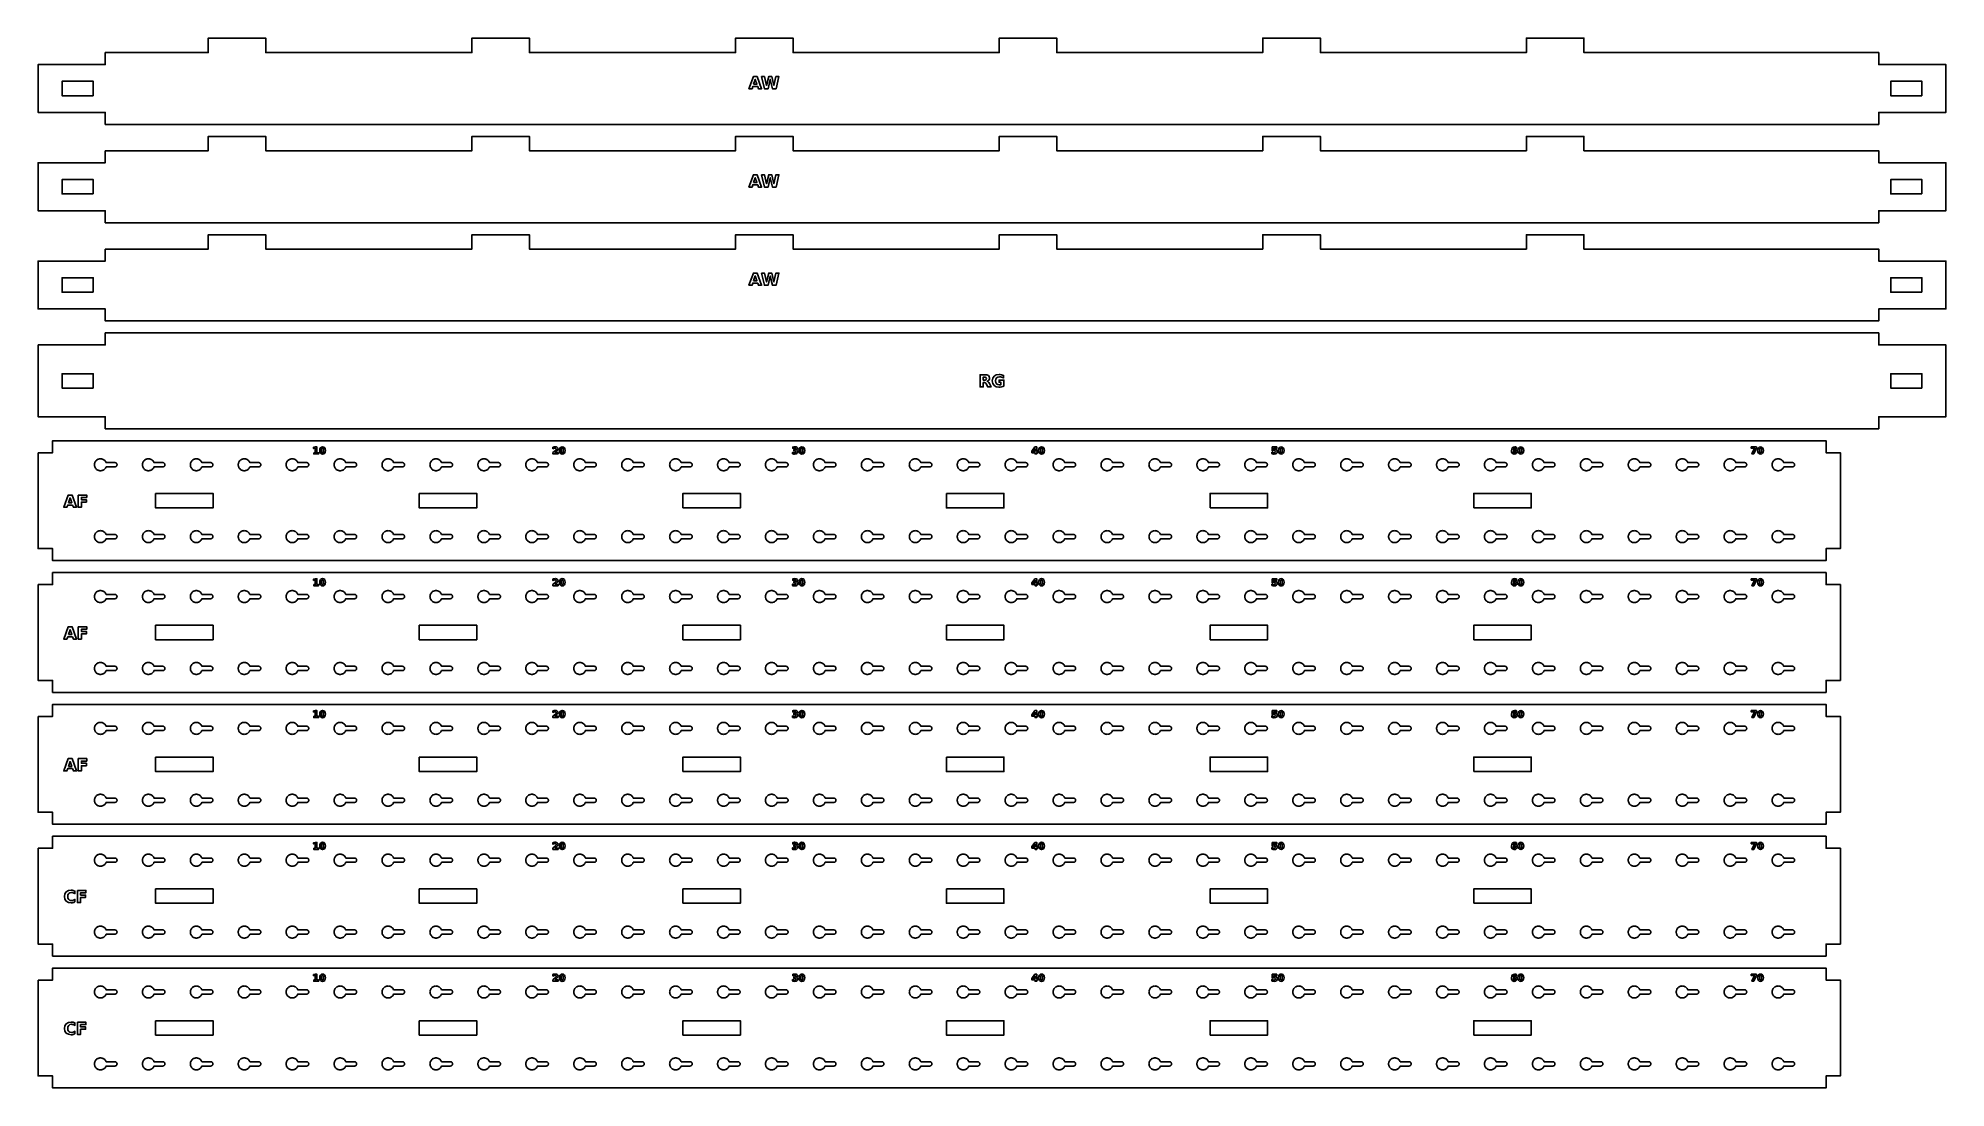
# Model space of a CAD drawing. Header units: millimetres. Extents: x 12 to 808, y 12 to 450.
import ezdxf

# ---------------------------------------------------------------- set-up
doc = ezdxf.new("R2010")
doc.units = ezdxf.units.MM
doc.layers.add('CUT', color=1, linetype='Continuous')
doc.layers.add('ENGRAVE', color=5, linetype='Continuous')

msp = doc.modelspace()

# ---------------------------------------------------------------- linework, layer by layer
at = {"layer": 'CUT', "color": 1}
for points in [[(40.5, 444.5), (83.5, 444.5), (83.5, 450.5), (107.5, 450.5), (107.5, 444.5), (193.5, 444.5), (193.5, 450.5), (217.5, 450.5), (217.5, 444.5), (303.5, 444.5), (303.5, 450.5), (327.5, 450.5), (327.5, 444.5), (413.5, 444.5), (413.5, 450.5), (437.5, 450.5), (437.5, 444.5), (523.5, 444.5), (523.5, 450.5), (547.5, 450.5), (547.5, 444.5), (633.5, 444.5), (633.5, 450.5), (657.5, 450.5), (657.5, 444.5), (780.5, 444.5), (780.5, 439.5), (808.5, 439.5), (808.5, 419.5), (780.5, 419.5), (780.5, 414.5), (40.5, 414.5), (40.5, 419.5), (12.5, 419.5), (12.5, 439.5), (40.5, 439.5)], [(35.5, 426.5), (35.5, 432.5), (22.5, 432.5), (22.5, 426.5)], [(798.5, 426.5), (798.5, 432.5), (785.5, 432.5), (785.5, 426.5)], [(40.5, 403.5), (83.5, 403.5), (83.5, 409.5), (107.5, 409.5), (107.5, 403.5), (193.5, 403.5), (193.5, 409.5), (217.5, 409.5), (217.5, 403.5), (303.5, 403.5), (303.5, 409.5), (327.5, 409.5), (327.5, 403.5), (413.5, 403.5), (413.5, 409.5), (437.5, 409.5), (437.5, 403.5), (523.5, 403.5), (523.5, 409.5), (547.5, 409.5), (547.5, 403.5), (633.5, 403.5), (633.5, 409.5), (657.5, 409.5), (657.5, 403.5), (780.5, 403.5), (780.5, 398.5), (808.5, 398.5), (808.5, 378.5), (780.5, 378.5), (780.5, 373.5), (40.5, 373.5), (40.5, 378.5), (12.5, 378.5), (12.5, 398.5), (40.5, 398.5)], [(35.5, 385.5), (35.5, 391.5), (22.5, 391.5), (22.5, 385.5)], [(798.5, 385.5), (798.5, 391.5), (785.5, 391.5), (785.5, 385.5)], [(40.5, 362.5), (83.5, 362.5), (83.5, 368.5), (107.5, 368.5), (107.5, 362.5), (193.5, 362.5), (193.5, 368.5), (217.5, 368.5), (217.5, 362.5), (303.5, 362.5), (303.5, 368.5), (327.5, 368.5), (327.5, 362.5), (413.5, 362.5), (413.5, 368.5), (437.5, 368.5), (437.5, 362.5), (523.5, 362.5), (523.5, 368.5), (547.5, 368.5), (547.5, 362.5), (633.5, 362.5), (633.5, 368.5), (657.5, 368.5), (657.5, 362.5), (780.5, 362.5), (780.5, 357.5), (808.5, 357.5), (808.5, 337.5), (780.5, 337.5), (780.5, 332.5), (40.5, 332.5), (40.5, 337.5), (12.5, 337.5), (12.5, 357.5), (40.5, 357.5)], [(35.5, 344.5), (35.5, 350.5), (22.5, 350.5), (22.5, 344.5)], [(798.5, 344.5), (798.5, 350.5), (785.5, 350.5), (785.5, 344.5)], [(12.5, 322.5), (40.5, 322.5), (40.5, 327.5), (780.5, 327.5), (780.5, 322.5), (808.5, 322.5), (808.5, 292.5), (780.5, 292.5), (780.5, 287.5), (40.5, 287.5), (40.5, 292.5), (12.5, 292.5)], [(35.5, 304.5), (35.5, 310.5), (22.5, 310.5), (22.5, 304.5)], [(798.5, 304.5), (798.5, 310.5), (785.5, 310.5), (785.5, 304.5)], [(12.5, 277.5), (18.5, 277.5), (18.5, 282.5), (758.5, 282.5), (758.5, 277.5), (764.5, 277.5), (764.5, 237.5), (758.5, 237.5), (758.5, 232.5), (18.5, 232.5), (18.5, 237.5), (12.5, 237.5)], [(40.09, 270.57), (40.27, 270.73), (40.43, 270.91), (40.58, 271.11), (40.7, 271.32), (40.81, 271.54), (40.83, 271.6), (44.5, 271.6), (44.59, 271.6), (44.68, 271.62), (44.76, 271.64), (44.84, 271.67), (44.92, 271.71), (45, 271.75), (45.07, 271.8), (45.14, 271.86), (45.2, 271.93), (45.25, 272), (45.29, 272.08), (45.33, 272.16), (45.36, 272.24), (45.38, 272.32), (45.4, 272.41), (45.4, 272.5), (45.4, 272.59), (45.38, 272.68), (45.36, 272.76), (45.33, 272.84), (45.29, 272.92), (45.25, 273), (45.2, 273.07), (45.14, 273.14), (45.07, 273.2), (45, 273.25), (44.92, 273.29), (44.84, 273.33), (44.76, 273.36), (44.68, 273.38), (44.59, 273.4), (44.5, 273.4), (40.83, 273.4), (40.81, 273.46), (40.7, 273.68), (40.58, 273.89), (40.43, 274.09), (40.27, 274.27), (40.09, 274.43), (39.89, 274.58), (39.68, 274.7), (39.46, 274.81), (39.23, 274.89), (38.99, 274.95), (38.75, 274.99), (38.5, 275), (38.25, 274.99), (38.01, 274.95), (37.77, 274.89), (37.54, 274.81), (37.32, 274.7), (37.11, 274.58), (36.91, 274.43), (36.73, 274.27), (36.57, 274.09), (36.42, 273.89), (36.3, 273.68), (36.19, 273.46), (36.11, 273.23), (36.05, 272.99), (36.01, 272.75), (36, 272.5), (36.01, 272.25), (36.05, 272.01), (36.11, 271.77), (36.19, 271.54), (36.3, 271.32), (36.42, 271.11), (36.57, 270.91), (36.73, 270.73), (36.91, 270.57), (37.11, 270.42), (37.32, 270.3), (37.54, 270.19), (37.77, 270.11), (38.01, 270.05), (38.25, 270.01), (38.5, 270), (38.75, 270.01), (38.99, 270.05), (39.23, 270.11), (39.46, 270.19), (39.68, 270.3), (39.89, 270.42)], [(59.89, 270.42), (60.09, 270.57), (60.27, 270.73), (60.43, 270.91), (60.58, 271.11), (60.7, 271.32), (60.81, 271.54), (60.83, 271.6), (64.5, 271.6), (64.59, 271.6), (64.68, 271.62), (64.76, 271.64), (64.84, 271.67), (64.92, 271.71), (65, 271.75), (65.07, 271.8), (65.14, 271.86), (65.2, 271.93), (65.25, 272), (65.29, 272.08), (65.33, 272.16), (65.36, 272.24), (65.38, 272.32), (65.4, 272.41), (65.4, 272.5), (65.4, 272.59), (65.38, 272.68), (65.36, 272.76), (65.33, 272.84), (65.29, 272.92), (65.25, 273), (65.2, 273.07), (65.14, 273.14), (65.07, 273.2), (65, 273.25), (64.92, 273.29), (64.84, 273.33), (64.76, 273.36), (64.68, 273.38), (64.59, 273.4), (64.5, 273.4), (60.83, 273.4), (60.81, 273.46), (60.7, 273.68), (60.58, 273.89), (60.43, 274.09), (60.27, 274.27), (60.09, 274.43), (59.89, 274.58), (59.68, 274.7), (59.46, 274.81), (59.23, 274.89), (58.99, 274.95), (58.75, 274.99), (58.5, 275), (58.25, 274.99), (58.01, 274.95), (57.77, 274.89), (57.54, 274.81), (57.32, 274.7), (57.11, 274.58), (56.91, 274.43), (56.73, 274.27), (56.57, 274.09), (56.42, 273.89), (56.3, 273.68), (56.19, 273.46), (56.11, 273.23), (56.05, 272.99), (56.01, 272.75), (56, 272.5), (56.01, 272.25), (56.05, 272.01), (56.11, 271.77), (56.19, 271.54), (56.3, 271.32), (56.42, 271.11), (56.57, 270.91), (56.73, 270.73), (56.91, 270.57), (57.11, 270.42), (57.32, 270.3), (57.54, 270.19), (57.77, 270.11), (58.01, 270.05), (58.25, 270.01), (58.5, 270), (58.75, 270.01), (58.99, 270.05), (59.23, 270.11), (59.46, 270.19), (59.68, 270.3)], [(80.09, 270.57), (80.27, 270.73), (80.43, 270.91), (80.58, 271.11), (80.7, 271.32), (80.81, 271.54), (80.83, 271.6), (84.5, 271.6), (84.59, 271.6), (84.68, 271.62), (84.76, 271.64), (84.84, 271.67), (84.92, 271.71), (85, 271.75), (85.07, 271.8), (85.14, 271.86), (85.2, 271.93), (85.25, 272), (85.29, 272.08), (85.33, 272.16), (85.36, 272.24), (85.38, 272.32), (85.4, 272.41), (85.4, 272.5), (85.4, 272.59), (85.38, 272.68), (85.36, 272.76), (85.33, 272.84), (85.29, 272.92), (85.25, 273), (85.2, 273.07), (85.14, 273.14), (85.07, 273.2), (85, 273.25), (84.92, 273.29), (84.84, 273.33), (84.76, 273.36), (84.68, 273.38), (84.59, 273.4), (84.5, 273.4), (80.83, 273.4), (80.81, 273.46), (80.7, 273.68), (80.58, 273.89), (80.43, 274.09), (80.27, 274.27), (80.09, 274.43), (79.89, 274.58), (79.68, 274.7), (79.46, 274.81), (79.23, 274.89), (78.99, 274.95), (78.75, 274.99), (78.5, 275), (78.25, 274.99), (78.01, 274.95), (77.77, 274.89), (77.54, 274.81), (77.32, 274.7), (77.11, 274.58), (76.91, 274.43), (76.73, 274.27), (76.57, 274.09), (76.42, 273.89), (76.3, 273.68), (76.19, 273.46), (76.11, 273.23), (76.05, 272.99), (76.01, 272.75), (76, 272.5), (76.01, 272.25), (76.05, 272.01), (76.11, 271.77), (76.19, 271.54), (76.3, 271.32), (76.42, 271.11), (76.57, 270.91), (76.73, 270.73), (76.91, 270.57), (77.11, 270.42), (77.32, 270.3), (77.54, 270.19), (77.77, 270.11), (78.01, 270.05), (78.25, 270.01), (78.5, 270), (78.75, 270.01), (78.99, 270.05), (79.23, 270.11), (79.46, 270.19), (79.68, 270.3), (79.89, 270.42)], [(100.09, 270.57), (100.27, 270.73), (100.43, 270.91), (100.58, 271.11), (100.7, 271.32), (100.81, 271.54), (100.83, 271.6), (104.5, 271.6), (104.59, 271.6), (104.68, 271.62), (104.76, 271.64), (104.84, 271.67), (104.92, 271.71), (105, 271.75), (105.07, 271.8), (105.14, 271.86), (105.2, 271.93), (105.25, 272), (105.29, 272.08), (105.33, 272.16), (105.36, 272.24), (105.38, 272.32), (105.4, 272.41), (105.4, 272.5), (105.4, 272.59), (105.38, 272.68), (105.36, 272.76), (105.33, 272.84), (105.29, 272.92), (105.25, 273), (105.2, 273.07), (105.14, 273.14), (105.07, 273.2), (105, 273.25), (104.92, 273.29), (104.84, 273.33), (104.76, 273.36), (104.68, 273.38), (104.59, 273.4), (104.5, 273.4), (100.83, 273.4), (100.81, 273.46), (100.7, 273.68), (100.58, 273.89), (100.43, 274.09), (100.27, 274.27), (100.09, 274.43), (99.89, 274.58), (99.68, 274.7), (99.46, 274.81), (99.23, 274.89), (98.99, 274.95), (98.75, 274.99), (98.5, 275), (98.25, 274.99), (98.01, 274.95), (97.77, 274.89), (97.54, 274.81), (97.32, 274.7), (97.11, 274.58), (96.91, 274.43), (96.73, 274.27), (96.57, 274.09), (96.42, 273.89), (96.3, 273.68), (96.19, 273.46), (96.11, 273.23), (96.05, 272.99), (96.01, 272.75), (96, 272.5), (96.01, 272.25), (96.05, 272.01), (96.11, 271.77), (96.19, 271.54), (96.3, 271.32), (96.42, 271.11), (96.57, 270.91), (96.73, 270.73), (96.91, 270.57), (97.11, 270.42), (97.32, 270.3), (97.54, 270.19), (97.77, 270.11), (98.01, 270.05), (98.25, 270.01), (98.5, 270), (98.75, 270.01), (98.99, 270.05), (99.23, 270.11), (99.46, 270.19), (99.68, 270.3), (99.89, 270.42)], [(120.09, 270.57), (120.27, 270.73), (120.43, 270.91), (120.58, 271.11), (120.7, 271.32), (120.81, 271.54), (120.83, 271.6), (124.5, 271.6), (124.59, 271.6), (124.68, 271.62), (124.76, 271.64), (124.84, 271.67), (124.92, 271.71), (125, 271.75), (125.07, 271.8), (125.14, 271.86), (125.2, 271.93), (125.25, 272), (125.29, 272.08), (125.33, 272.16), (125.36, 272.24), (125.38, 272.32), (125.4, 272.41), (125.4, 272.5), (125.4, 272.59), (125.38, 272.68), (125.36, 272.76), (125.33, 272.84), (125.29, 272.92), (125.25, 273), (125.2, 273.07), (125.14, 273.14), (125.07, 273.2), (125, 273.25), (124.92, 273.29), (124.84, 273.33), (124.76, 273.36), (124.68, 273.38), (124.59, 273.4), (124.5, 273.4), (120.83, 273.4), (120.81, 273.46), (120.7, 273.68), (120.58, 273.89), (120.43, 274.09), (120.27, 274.27), (120.09, 274.43), (119.89, 274.58), (119.68, 274.7), (119.46, 274.81), (119.23, 274.89), (118.99, 274.95), (118.75, 274.99), (118.5, 275), (118.25, 274.99), (118.01, 274.95), (117.77, 274.89), (117.54, 274.81), (117.32, 274.7), (117.11, 274.58), (116.91, 274.43), (116.73, 274.27), (116.57, 274.09), (116.42, 273.89), (116.3, 273.68), (116.19, 273.46), (116.11, 273.23), (116.05, 272.99), (116.01, 272.75), (116, 272.5), (116.01, 272.25), (116.05, 272.01), (116.11, 271.77), (116.19, 271.54), (116.3, 271.32), (116.42, 271.11), (116.57, 270.91), (116.73, 270.73), (116.91, 270.57), (117.11, 270.42), (117.32, 270.3), (117.54, 270.19), (117.77, 270.11), (118.01, 270.05), (118.25, 270.01), (118.5, 270), (118.75, 270.01), (118.99, 270.05), (119.23, 270.11), (119.46, 270.19), (119.68, 270.3), (119.89, 270.42)], [(140.09, 270.57), (140.27, 270.73), (140.43, 270.91), (140.58, 271.11), (140.7, 271.32), (140.81, 271.54), (140.83, 271.6), (144.5, 271.6), (144.59, 271.6), (144.68, 271.62), (144.76, 271.64), (144.84, 271.67), (144.92, 271.71), (145, 271.75), (145.07, 271.8), (145.14, 271.86), (145.2, 271.93), (145.25, 272), (145.29, 272.08), (145.33, 272.16), (145.36, 272.24), (145.38, 272.32), (145.4, 272.41), (145.4, 272.5), (145.4, 272.59), (145.38, 272.68), (145.36, 272.76), (145.33, 272.84), (145.29, 272.92), (145.25, 273), (145.2, 273.07), (145.14, 273.14), (145.07, 273.2), (145, 273.25), (144.92, 273.29), (144.84, 273.33), (144.76, 273.36), (144.68, 273.38), (144.59, 273.4), (144.5, 273.4), (140.83, 273.4), (140.81, 273.46), (140.7, 273.68), (140.58, 273.89), (140.43, 274.09), (140.27, 274.27), (140.09, 274.43), (139.89, 274.58), (139.68, 274.7), (139.46, 274.81), (139.23, 274.89), (138.99, 274.95), (138.75, 274.99), (138.5, 275), (138.25, 274.99), (138.01, 274.95), (137.77, 274.89), (137.54, 274.81), (137.32, 274.7), (137.11, 274.58), (136.91, 274.43), (136.73, 274.27), (136.57, 274.09), (136.42, 273.89), (136.3, 273.68), (136.19, 273.46), (136.11, 273.23), (136.05, 272.99), (136.01, 272.75), (136, 272.5), (136.01, 272.25), (136.05, 272.01), (136.11, 271.77), (136.19, 271.54), (136.3, 271.32), (136.42, 271.11), (136.57, 270.91), (136.73, 270.73), (136.91, 270.57), (137.11, 270.42), (137.32, 270.3), (137.54, 270.19), (137.77, 270.11), (138.01, 270.05), (138.25, 270.01), (138.5, 270), (138.75, 270.01), (138.99, 270.05), (139.23, 270.11), (139.46, 270.19), (139.68, 270.3), (139.89, 270.42)], [(159.89, 270.42), (160.09, 270.57), (160.27, 270.73), (160.43, 270.91), (160.58, 271.11), (160.7, 271.32), (160.81, 271.54), (160.83, 271.6), (164.5, 271.6), (164.59, 271.6), (164.68, 271.62), (164.76, 271.64), (164.84, 271.67), (164.92, 271.71), (165, 271.75), (165.07, 271.8), (165.14, 271.86), (165.2, 271.93), (165.25, 272), (165.29, 272.08), (165.33, 272.16), (165.36, 272.24), (165.38, 272.32), (165.4, 272.41), (165.4, 272.5), (165.4, 272.59), (165.38, 272.68), (165.36, 272.76), (165.33, 272.84), (165.29, 272.92), (165.25, 273), (165.2, 273.07), (165.14, 273.14), (165.07, 273.2), (165, 273.25), (164.92, 273.29), (164.84, 273.33), (164.76, 273.36), (164.68, 273.38), (164.59, 273.4), (164.5, 273.4), (160.83, 273.4), (160.81, 273.46), (160.7, 273.68), (160.58, 273.89), (160.43, 274.09), (160.27, 274.27), (160.09, 274.43), (159.89, 274.58), (159.68, 274.7), (159.46, 274.81), (159.23, 274.89), (158.99, 274.95), (158.75, 274.99), (158.5, 275), (158.25, 274.99), (158.01, 274.95), (157.77, 274.89), (157.54, 274.81), (157.32, 274.7), (157.11, 274.58), (156.91, 274.43), (156.73, 274.27), (156.57, 274.09), (156.42, 273.89), (156.3, 273.68), (156.19, 273.46), (156.11, 273.23), (156.05, 272.99), (156.01, 272.75), (156, 272.5), (156.01, 272.25), (156.05, 272.01), (156.11, 271.77), (156.19, 271.54), (156.3, 271.32), (156.42, 271.11), (156.57, 270.91), (156.73, 270.73), (156.91, 270.57), (157.11, 270.42), (157.32, 270.3), (157.54, 270.19), (157.77, 270.11), (158.01, 270.05), (158.25, 270.01), (158.5, 270), (158.75, 270.01), (158.99, 270.05), (159.23, 270.11), (159.46, 270.19), (159.68, 270.3)], [(179.89, 270.42), (180.09, 270.57), (180.27, 270.73), (180.43, 270.91), (180.58, 271.11), (180.7, 271.32), (180.81, 271.54), (180.83, 271.6), (184.5, 271.6), (184.59, 271.6), (184.68, 271.62), (184.76, 271.64), (184.84, 271.67), (184.92, 271.71), (185, 271.75), (185.07, 271.8), (185.14, 271.86), (185.2, 271.93), (185.25, 272), (185.29, 272.08), (185.33, 272.16), (185.36, 272.24), (185.38, 272.32), (185.4, 272.41), (185.4, 272.5), (185.4, 272.59), (185.38, 272.68), (185.36, 272.76), (185.33, 272.84), (185.29, 272.92), (185.25, 273), (185.2, 273.07), (185.14, 273.14), (185.07, 273.2), (185, 273.25), (184.92, 273.29), (184.84, 273.33), (184.76, 273.36), (184.68, 273.38), (184.59, 273.4), (184.5, 273.4), (180.83, 273.4), (180.81, 273.46), (180.7, 273.68), (180.58, 273.89), (180.43, 274.09), (180.27, 274.27), (180.09, 274.43), (179.89, 274.58), (179.68, 274.7), (179.46, 274.81), (179.23, 274.89), (178.99, 274.95), (178.75, 274.99), (178.5, 275), (178.25, 274.99), (178.01, 274.95), (177.77, 274.89), (177.54, 274.81), (177.32, 274.7), (177.11, 274.58), (176.91, 274.43), (176.73, 274.27), (176.57, 274.09), (176.42, 273.89), (176.3, 273.68), (176.19, 273.46), (176.11, 273.23), (176.05, 272.99), (176.01, 272.75), (176, 272.5), (176.01, 272.25), (176.05, 272.01), (176.11, 271.77), (176.19, 271.54), (176.3, 271.32), (176.42, 271.11), (176.57, 270.91), (176.73, 270.73), (176.91, 270.57), (177.11, 270.42), (177.32, 270.3), (177.54, 270.19), (177.77, 270.11), (178.01, 270.05), (178.25, 270.01), (178.5, 270), (178.75, 270.01), (178.99, 270.05), (179.23, 270.11), (179.46, 270.19), (179.68, 270.3)], [(200.09, 270.57), (200.27, 270.73), (200.43, 270.91), (200.58, 271.11), (200.7, 271.32), (200.81, 271.54), (200.83, 271.6), (204.5, 271.6), (204.59, 271.6), (204.68, 271.62), (204.76, 271.64), (204.84, 271.67), (204.92, 271.71), (205, 271.75), (205.07, 271.8), (205.14, 271.86), (205.2, 271.93), (205.25, 272), (205.29, 272.08), (205.33, 272.16), (205.36, 272.24), (205.38, 272.32), (205.4, 272.41), (205.4, 272.5), (205.4, 272.59), (205.38, 272.68), (205.36, 272.76), (205.33, 272.84), (205.29, 272.92), (205.25, 273), (205.2, 273.07), (205.14, 273.14), (205.07, 273.2), (205, 273.25), (204.92, 273.29), (204.84, 273.33), (204.76, 273.36), (204.68, 273.38), (204.59, 273.4), (204.5, 273.4), (200.83, 273.4), (200.81, 273.46), (200.7, 273.68), (200.58, 273.89), (200.43, 274.09), (200.27, 274.27), (200.09, 274.43), (199.89, 274.58), (199.68, 274.7), (199.46, 274.81), (199.23, 274.89), (198.99, 274.95), (198.75, 274.99), (198.5, 275), (198.25, 274.99), (198.01, 274.95), (197.77, 274.89), (197.54, 274.81), (197.32, 274.7), (197.11, 274.58), (196.91, 274.43), (196.73, 274.27), (196.57, 274.09), (196.42, 273.89), (196.3, 273.68), (196.19, 273.46), (196.11, 273.23), (196.05, 272.99), (196.01, 272.75), (196, 272.5), (196.01, 272.25), (196.05, 272.01), (196.11, 271.77), (196.19, 271.54), (196.3, 271.32), (196.42, 271.11), (196.57, 270.91), (196.73, 270.73), (196.91, 270.57), (197.11, 270.42), (197.32, 270.3), (197.54, 270.19), (197.77, 270.11), (198.01, 270.05), (198.25, 270.01), (198.5, 270), (198.75, 270.01), (198.99, 270.05), (199.23, 270.11), (199.46, 270.19), (199.68, 270.3), (199.89, 270.42)], [(220.09, 270.57), (220.27, 270.73), (220.43, 270.91), (220.58, 271.11), (220.7, 271.32), (220.81, 271.54), (220.83, 271.6), (224.5, 271.6), (224.59, 271.6), (224.68, 271.62), (224.76, 271.64), (224.84, 271.67), (224.92, 271.71), (225, 271.75), (225.07, 271.8), (225.14, 271.86), (225.2, 271.93), (225.25, 272), (225.29, 272.08), (225.33, 272.16), (225.36, 272.24), (225.38, 272.32), (225.4, 272.41), (225.4, 272.5), (225.4, 272.59), (225.38, 272.68), (225.36, 272.76), (225.33, 272.84), (225.29, 272.92), (225.25, 273), (225.2, 273.07), (225.14, 273.14), (225.07, 273.2), (225, 273.25), (224.92, 273.29), (224.84, 273.33), (224.76, 273.36), (224.68, 273.38), (224.59, 273.4), (224.5, 273.4), (220.83, 273.4), (220.81, 273.46), (220.7, 273.68), (220.58, 273.89), (220.43, 274.09), (220.27, 274.27), (220.09, 274.43), (219.89, 274.58), (219.68, 274.7), (219.46, 274.81), (219.23, 274.89), (218.99, 274.95), (218.75, 274.99), (218.5, 275), (218.25, 274.99), (218.01, 274.95), (217.77, 274.89), (217.54, 274.81), (217.32, 274.7), (217.11, 274.58), (216.91, 274.43), (216.73, 274.27), (216.57, 274.09), (216.42, 273.89), (216.3, 273.68), (216.19, 273.46), (216.11, 273.23), (216.05, 272.99), (216.01, 272.75), (216, 272.5), (216.01, 272.25), (216.05, 272.01), (216.11, 271.77), (216.19, 271.54), (216.3, 271.32), (216.42, 271.11), (216.57, 270.91), (216.73, 270.73), (216.91, 270.57), (217.11, 270.42), (217.32, 270.3), (217.54, 270.19), (217.77, 270.11), (218.01, 270.05), (218.25, 270.01), (218.5, 270), (218.75, 270.01), (218.99, 270.05), (219.23, 270.11), (219.46, 270.19), (219.68, 270.3), (219.89, 270.42)], [(239.89, 270.42), (240.09, 270.57), (240.27, 270.73), (240.43, 270.91), (240.58, 271.11), (240.7, 271.32), (240.81, 271.54), (240.83, 271.6), (244.5, 271.6), (244.59, 271.6), (244.68, 271.62), (244.76, 271.64), (244.84, 271.67), (244.92, 271.71), (245, 271.75), (245.07, 271.8), (245.14, 271.86), (245.2, 271.93), (245.25, 272), (245.29, 272.08), (245.33, 272.16), (245.36, 272.24), (245.38, 272.32), (245.4, 272.41), (245.4, 272.5), (245.4, 272.59), (245.38, 272.68), (245.36, 272.76), (245.33, 272.84), (245.29, 272.92), (245.25, 273), (245.2, 273.07), (245.14, 273.14), (245.07, 273.2), (245, 273.25), (244.92, 273.29), (244.84, 273.33), (244.76, 273.36), (244.68, 273.38), (244.59, 273.4), (244.5, 273.4), (240.83, 273.4), (240.81, 273.46), (240.7, 273.68), (240.58, 273.89), (240.43, 274.09), (240.27, 274.27), (240.09, 274.43), (239.89, 274.58), (239.68, 274.7), (239.46, 274.81), (239.23, 274.89), (238.99, 274.95), (238.75, 274.99), (238.5, 275), (238.25, 274.99), (238.01, 274.95), (237.77, 274.89), (237.54, 274.81), (237.32, 274.7), (237.11, 274.58), (236.91, 274.43), (236.73, 274.27), (236.57, 274.09), (236.42, 273.89), (236.3, 273.68), (236.19, 273.46), (236.11, 273.23), (236.05, 272.99), (236.01, 272.75), (236, 272.5), (236.01, 272.25), (236.05, 272.01), (236.11, 271.77), (236.19, 271.54), (236.3, 271.32), (236.42, 271.11), (236.57, 270.91), (236.73, 270.73), (236.91, 270.57), (237.11, 270.42), (237.32, 270.3), (237.54, 270.19), (237.77, 270.11), (238.01, 270.05), (238.25, 270.01), (238.5, 270), (238.75, 270.01), (238.99, 270.05), (239.23, 270.11), (239.46, 270.19), (239.68, 270.3)], [(260.09, 270.57), (260.27, 270.73), (260.43, 270.91), (260.58, 271.11), (260.7, 271.32), (260.81, 271.54), (260.83, 271.6), (264.5, 271.6), (264.59, 271.6), (264.68, 271.62), (264.76, 271.64), (264.84, 271.67), (264.92, 271.71), (265, 271.75), (265.07, 271.8), (265.14, 271.86), (265.2, 271.93), (265.25, 272), (265.29, 272.08), (265.33, 272.16), (265.36, 272.24), (265.38, 272.32), (265.4, 272.41), (265.4, 272.5), (265.4, 272.59), (265.38, 272.68), (265.36, 272.76), (265.33, 272.84), (265.29, 272.92), (265.25, 273), (265.2, 273.07), (265.14, 273.14), (265.07, 273.2), (265, 273.25), (264.92, 273.29), (264.84, 273.33), (264.76, 273.36), (264.68, 273.38), (264.59, 273.4), (264.5, 273.4), (260.83, 273.4), (260.81, 273.46), (260.7, 273.68), (260.58, 273.89), (260.43, 274.09), (260.27, 274.27), (260.09, 274.43), (259.89, 274.58), (259.68, 274.7), (259.46, 274.81), (259.23, 274.89), (258.99, 274.95), (258.75, 274.99), (258.5, 275), (258.25, 274.99), (258.01, 274.95), (257.77, 274.89), (257.54, 274.81), (257.32, 274.7), (257.11, 274.58), (256.91, 274.43), (256.73, 274.27), (256.57, 274.09), (256.42, 273.89), (256.3, 273.68), (256.19, 273.46), (256.11, 273.23), (256.05, 272.99), (256.01, 272.75), (256, 272.5), (256.01, 272.25), (256.05, 272.01), (256.11, 271.77), (256.19, 271.54), (256.3, 271.32), (256.42, 271.11), (256.57, 270.91), (256.73, 270.73), (256.91, 270.57), (257.11, 270.42), (257.32, 270.3), (257.54, 270.19), (257.77, 270.11), (258.01, 270.05), (258.25, 270.01), (258.5, 270), (258.75, 270.01), (258.99, 270.05), (259.23, 270.11), (259.46, 270.19), (259.68, 270.3), (259.89, 270.42)], [(280.09, 270.57), (280.27, 270.73), (280.43, 270.91), (280.58, 271.11), (280.7, 271.32), (280.81, 271.54), (280.83, 271.6), (284.5, 271.6), (284.59, 271.6), (284.68, 271.62), (284.76, 271.64), (284.84, 271.67), (284.92, 271.71), (285, 271.75), (285.07, 271.8), (285.14, 271.86), (285.2, 271.93), (285.25, 272), (285.29, 272.08), (285.33, 272.16), (285.36, 272.24), (285.38, 272.32), (285.4, 272.41), (285.4, 272.5), (285.4, 272.59), (285.38, 272.68), (285.36, 272.76), (285.33, 272.84), (285.29, 272.92), (285.25, 273), (285.2, 273.07), (285.14, 273.14), (285.07, 273.2), (285, 273.25), (284.92, 273.29), (284.84, 273.33), (284.76, 273.36), (284.68, 273.38), (284.59, 273.4), (284.5, 273.4), (280.83, 273.4), (280.81, 273.46), (280.7, 273.68), (280.58, 273.89), (280.43, 274.09), (280.27, 274.27), (280.09, 274.43), (279.89, 274.58), (279.68, 274.7), (279.46, 274.81), (279.23, 274.89), (278.99, 274.95), (278.75, 274.99), (278.5, 275), (278.25, 274.99), (278.01, 274.95), (277.77, 274.89), (277.54, 274.81), (277.32, 274.7), (277.11, 274.58), (276.91, 274.43), (276.73, 274.27), (276.57, 274.09), (276.42, 273.89), (276.3, 273.68), (276.19, 273.46), (276.11, 273.23), (276.05, 272.99), (276.01, 272.75), (276, 272.5), (276.01, 272.25), (276.05, 272.01), (276.11, 271.77), (276.19, 271.54), (276.3, 271.32), (276.42, 271.11), (276.57, 270.91), (276.73, 270.73), (276.91, 270.57), (277.11, 270.42), (277.32, 270.3), (277.54, 270.19), (277.77, 270.11), (278.01, 270.05), (278.25, 270.01), (278.5, 270), (278.75, 270.01), (278.99, 270.05), (279.23, 270.11), (279.46, 270.19), (279.68, 270.3), (279.89, 270.42)], [(299.89, 270.42), (300.09, 270.57), (300.27, 270.73), (300.43, 270.91), (300.58, 271.11), (300.7, 271.32), (300.81, 271.54), (300.83, 271.6), (304.5, 271.6), (304.59, 271.6), (304.68, 271.62), (304.76, 271.64), (304.84, 271.67), (304.92, 271.71), (305, 271.75), (305.07, 271.8), (305.14, 271.86), (305.2, 271.93), (305.25, 272), (305.29, 272.08), (305.33, 272.16), (305.36, 272.24), (305.38, 272.32), (305.4, 272.41), (305.4, 272.5), (305.4, 272.59), (305.38, 272.68), (305.36, 272.76), (305.33, 272.84), (305.29, 272.92), (305.25, 273), (305.2, 273.07), (305.14, 273.14), (305.07, 273.2), (305, 273.25), (304.92, 273.29), (304.84, 273.33), (304.76, 273.36), (304.68, 273.38), (304.59, 273.4), (304.5, 273.4), (300.83, 273.4), (300.81, 273.46), (300.7, 273.68), (300.58, 273.89), (300.43, 274.09), (300.27, 274.27), (300.09, 274.43), (299.89, 274.58), (299.68, 274.7), (299.46, 274.81), (299.23, 274.89), (298.99, 274.95), (298.75, 274.99), (298.5, 275), (298.25, 274.99), (298.01, 274.95), (297.77, 274.89), (297.54, 274.81), (297.32, 274.7), (297.11, 274.58), (296.91, 274.43), (296.73, 274.27), (296.57, 274.09), (296.42, 273.89), (296.3, 273.68), (296.19, 273.46), (296.11, 273.23), (296.05, 272.99), (296.01, 272.75), (296, 272.5), (296.01, 272.25), (296.05, 272.01), (296.11, 271.77), (296.19, 271.54), (296.3, 271.32), (296.42, 271.11), (296.57, 270.91), (296.73, 270.73), (296.91, 270.57), (297.11, 270.42), (297.32, 270.3), (297.54, 270.19), (297.77, 270.11), (298.01, 270.05), (298.25, 270.01), (298.5, 270), (298.75, 270.01), (298.99, 270.05), (299.23, 270.11), (299.46, 270.19), (299.68, 270.3)], [(320.09, 270.57), (320.27, 270.73), (320.43, 270.91), (320.58, 271.11), (320.7, 271.32), (320.81, 271.54), (320.83, 271.6), (324.5, 271.6), (324.59, 271.6), (324.68, 271.62), (324.76, 271.64), (324.84, 271.67), (324.92, 271.71), (325, 271.75), (325.07, 271.8), (325.14, 271.86), (325.2, 271.93), (325.25, 272), (325.29, 272.08), (325.33, 272.16), (325.36, 272.24), (325.38, 272.32), (325.4, 272.41), (325.4, 272.5), (325.4, 272.59), (325.38, 272.68), (325.36, 272.76), (325.33, 272.84), (325.29, 272.92), (325.25, 273), (325.2, 273.07), (325.14, 273.14), (325.07, 273.2), (325, 273.25), (324.92, 273.29), (324.84, 273.33), (324.76, 273.36), (324.68, 273.38), (324.59, 273.4), (324.5, 273.4), (320.83, 273.4), (320.81, 273.46), (320.7, 273.68), (320.58, 273.89), (320.43, 274.09), (320.27, 274.27), (320.09, 274.43), (319.89, 274.58), (319.68, 274.7), (319.46, 274.81), (319.23, 274.89), (318.99, 274.95), (318.75, 274.99), (318.5, 275), (318.25, 274.99), (318.01, 274.95), (317.77, 274.89), (317.54, 274.81), (317.32, 274.7), (317.11, 274.58), (316.91, 274.43), (316.73, 274.27), (316.57, 274.09), (316.42, 273.89), (316.3, 273.68), (316.19, 273.46), (316.11, 273.23), (316.05, 272.99), (316.01, 272.75), (316, 272.5), (316.01, 272.25), (316.05, 272.01), (316.11, 271.77), (316.19, 271.54), (316.3, 271.32), (316.42, 271.11), (316.57, 270.91), (316.73, 270.73), (316.91, 270.57), (317.11, 270.42), (317.32, 270.3), (317.54, 270.19), (317.77, 270.11), (318.01, 270.05), (318.25, 270.01), (318.5, 270), (318.75, 270.01), (318.99, 270.05), (319.23, 270.11), (319.46, 270.19), (319.68, 270.3), (319.89, 270.42)], [(340.09, 270.57), (340.27, 270.73), (340.43, 270.91), (340.58, 271.11), (340.7, 271.32), (340.81, 271.54), (340.83, 271.6), (344.5, 271.6), (344.59, 271.6), (344.68, 271.62), (344.76, 271.64), (344.84, 271.67), (344.92, 271.71), (345, 271.75), (345.07, 271.8), (345.14, 271.86), (345.2, 271.93), (345.25, 272), (345.29, 272.08), (345.33, 272.16), (345.36, 272.24), (345.38, 272.32), (345.4, 272.41), (345.4, 272.5), (345.4, 272.59), (345.38, 272.68), (345.36, 272.76), (345.33, 272.84), (345.29, 272.92), (345.25, 273), (345.2, 273.07), (345.14, 273.14), (345.07, 273.2), (345, 273.25), (344.92, 273.29), (344.84, 273.33), (344.76, 273.36), (344.68, 273.38), (344.59, 273.4), (344.5, 273.4), (340.83, 273.4), (340.81, 273.46), (340.7, 273.68), (340.58, 273.89), (340.43, 274.09), (340.27, 274.27), (340.09, 274.43), (339.89, 274.58), (339.68, 274.7), (339.46, 274.81), (339.23, 274.89), (338.99, 274.95), (338.75, 274.99), (338.5, 275), (338.25, 274.99), (338.01, 274.95), (337.77, 274.89), (337.54, 274.81), (337.32, 274.7), (337.11, 274.58), (336.91, 274.43), (336.73, 274.27), (336.57, 274.09), (336.42, 273.89), (336.3, 273.68), (336.19, 273.46), (336.11, 273.23), (336.05, 272.99), (336.01, 272.75), (336, 272.5), (336.01, 272.25), (336.05, 272.01), (336.11, 271.77), (336.19, 271.54), (336.3, 271.32), (336.42, 271.11), (336.57, 270.91), (336.73, 270.73), (336.91, 270.57), (337.11, 270.42), (337.32, 270.3), (337.54, 270.19), (337.77, 270.11), (338.01, 270.05), (338.25, 270.01), (338.5, 270), (338.75, 270.01), (338.99, 270.05), (339.23, 270.11), (339.46, 270.19), (339.68, 270.3), (339.89, 270.42)], [(360.09, 270.57), (360.27, 270.73), (360.43, 270.91), (360.58, 271.11), (360.7, 271.32), (360.81, 271.54), (360.83, 271.6), (364.5, 271.6), (364.59, 271.6), (364.68, 271.62), (364.76, 271.64), (364.84, 271.67), (364.92, 271.71), (365, 271.75), (365.07, 271.8), (365.14, 271.86), (365.2, 271.93), (365.25, 272), (365.29, 272.08), (365.33, 272.16), (365.36, 272.24), (365.38, 272.32), (365.4, 272.41), (365.4, 272.5), (365.4, 272.59), (365.38, 272.68), (365.36, 272.76), (365.33, 272.84), (365.29, 272.92), (365.25, 273), (365.2, 273.07), (365.14, 273.14), (365.07, 273.2), (365, 273.25), (364.92, 273.29), (364.84, 273.33), (364.76, 273.36), (364.68, 273.38), (364.59, 273.4), (364.5, 273.4), (360.83, 273.4), (360.81, 273.46), (360.7, 273.68), (360.58, 273.89), (360.43, 274.09), (360.27, 274.27), (360.09, 274.43), (359.89, 274.58), (359.68, 274.7), (359.46, 274.81), (359.23, 274.89), (358.99, 274.95), (358.75, 274.99), (358.5, 275), (358.25, 274.99), (358.01, 274.95), (357.77, 274.89), (357.54, 274.81), (357.32, 274.7), (357.11, 274.58), (356.91, 274.43), (356.73, 274.27), (356.57, 274.09), (356.42, 273.89), (356.3, 273.68), (356.19, 273.46), (356.11, 273.23), (356.05, 272.99), (356.01, 272.75), (356, 272.5), (356.01, 272.25), (356.05, 272.01), (356.11, 271.77), (356.19, 271.54), (356.3, 271.32), (356.42, 271.11), (356.57, 270.91), (356.73, 270.73), (356.91, 270.57), (357.11, 270.42), (357.32, 270.3), (357.54, 270.19), (357.77, 270.11), (358.01, 270.05), (358.25, 270.01), (358.5, 270), (358.75, 270.01), (358.99, 270.05), (359.23, 270.11), (359.46, 270.19), (359.68, 270.3), (359.89, 270.42)], [(379.89, 270.42), (380.09, 270.57), (380.27, 270.73), (380.43, 270.91), (380.58, 271.11), (380.7, 271.32), (380.81, 271.54), (380.83, 271.6), (384.5, 271.6), (384.59, 271.6), (384.68, 271.62), (384.76, 271.64), (384.84, 271.67), (384.92, 271.71), (385, 271.75), (385.07, 271.8), (385.14, 271.86), (385.2, 271.93), (385.25, 272), (385.29, 272.08), (385.33, 272.16), (385.36, 272.24), (385.38, 272.32), (385.4, 272.41), (385.4, 272.5), (385.4, 272.59), (385.38, 272.68), (385.36, 272.76), (385.33, 272.84), (385.29, 272.92), (385.25, 273), (385.2, 273.07), (385.14, 273.14), (385.07, 273.2), (385, 273.25), (384.92, 273.29), (384.84, 273.33), (384.76, 273.36), (384.68, 273.38), (384.59, 273.4), (384.5, 273.4), (380.83, 273.4), (380.81, 273.46), (380.7, 273.68), (380.58, 273.89), (380.43, 274.09), (380.27, 274.27), (380.09, 274.43), (379.89, 274.58), (379.68, 274.7), (379.46, 274.81), (379.23, 274.89), (378.99, 274.95), (378.75, 274.99), (378.5, 275), (378.25, 274.99), (378.01, 274.95), (377.77, 274.89), (377.54, 274.81), (377.32, 274.7), (377.11, 274.58), (376.91, 274.43), (376.73, 274.27), (376.57, 274.09), (376.42, 273.89), (376.3, 273.68), (376.19, 273.46), (376.11, 273.23), (376.05, 272.99), (376.01, 272.75), (376, 272.5), (376.01, 272.25), (376.05, 272.01), (376.11, 271.77), (376.19, 271.54), (376.3, 271.32), (376.42, 271.11), (376.57, 270.91), (376.73, 270.73), (376.91, 270.57), (377.11, 270.42), (377.32, 270.3), (377.54, 270.19), (377.77, 270.11), (378.01, 270.05), (378.25, 270.01), (378.5, 270), (378.75, 270.01), (378.99, 270.05), (379.23, 270.11), (379.46, 270.19), (379.68, 270.3)], [(399.89, 270.42), (400.09, 270.57), (400.27, 270.73), (400.43, 270.91), (400.58, 271.11), (400.7, 271.32), (400.81, 271.54), (400.83, 271.6), (404.5, 271.6), (404.59, 271.6), (404.68, 271.62), (404.76, 271.64), (404.84, 271.67), (404.92, 271.71), (405, 271.75), (405.07, 271.8), (405.14, 271.86), (405.2, 271.93), (405.25, 272), (405.29, 272.08), (405.33, 272.16), (405.36, 272.24), (405.38, 272.32), (405.4, 272.41), (405.4, 272.5), (405.4, 272.59), (405.38, 272.68), (405.36, 272.76), (405.33, 272.84), (405.29, 272.92), (405.25, 273), (405.2, 273.07), (405.14, 273.14), (405.07, 273.2), (405, 273.25), (404.92, 273.29), (404.84, 273.33), (404.76, 273.36), (404.68, 273.38), (404.59, 273.4), (404.5, 273.4), (400.83, 273.4), (400.81, 273.46), (400.7, 273.68), (400.58, 273.89), (400.43, 274.09), (400.27, 274.27), (400.09, 274.43), (399.89, 274.58), (399.68, 274.7), (399.46, 274.81), (399.23, 274.89), (398.99, 274.95), (398.75, 274.99), (398.5, 275), (398.25, 274.99), (398.01, 274.95), (397.77, 274.89), (397.54, 274.81), (397.32, 274.7), (397.11, 274.58), (396.91, 274.43), (396.73, 274.27), (396.57, 274.09), (396.42, 273.89), (396.3, 273.68), (396.19, 273.46), (396.11, 273.23), (396.05, 272.99), (396.01, 272.75), (396, 272.5), (396.01, 272.25), (396.05, 272.01), (396.11, 271.77), (396.19, 271.54), (396.3, 271.32), (396.42, 271.11), (396.57, 270.91), (396.73, 270.73), (396.91, 270.57), (397.11, 270.42), (397.32, 270.3), (397.54, 270.19), (397.77, 270.11), (398.01, 270.05), (398.25, 270.01), (398.5, 270), (398.75, 270.01), (398.99, 270.05), (399.23, 270.11), (399.46, 270.19), (399.68, 270.3)], [(420.09, 270.57), (420.27, 270.73), (420.43, 270.91), (420.58, 271.11), (420.7, 271.32), (420.81, 271.54), (420.83, 271.6), (424.5, 271.6), (424.59, 271.6), (424.68, 271.62), (424.76, 271.64), (424.84, 271.67), (424.92, 271.71), (425, 271.75), (425.07, 271.8), (425.14, 271.86), (425.2, 271.93), (425.25, 272), (425.29, 272.08), (425.33, 272.16), (425.36, 272.24), (425.38, 272.32), (425.4, 272.41), (425.4, 272.5), (425.4, 272.59), (425.38, 272.68), (425.36, 272.76), (425.33, 272.84), (425.29, 272.92), (425.25, 273), (425.2, 273.07), (425.14, 273.14), (425.07, 273.2), (425, 273.25), (424.92, 273.29), (424.84, 273.33), (424.76, 273.36), (424.68, 273.38), (424.59, 273.4), (424.5, 273.4), (420.83, 273.4), (420.81, 273.46), (420.7, 273.68), (420.58, 273.89), (420.43, 274.09), (420.27, 274.27), (420.09, 274.43), (419.89, 274.58), (419.68, 274.7), (419.46, 274.81), (419.23, 274.89), (418.99, 274.95), (418.75, 274.99), (418.5, 275), (418.25, 274.99), (418.01, 274.95), (417.77, 274.89), (417.54, 274.81), (417.32, 274.7), (417.11, 274.58), (416.91, 274.43), (416.73, 274.27), (416.57, 274.09), (416.42, 273.89), (416.3, 273.68), (416.19, 273.46), (416.11, 273.23), (416.05, 272.99), (416.01, 272.75), (416, 272.5), (416.01, 272.25), (416.05, 272.01), (416.11, 271.77), (416.19, 271.54), (416.3, 271.32), (416.42, 271.11), (416.57, 270.91), (416.73, 270.73), (416.91, 270.57), (417.11, 270.42), (417.32, 270.3), (417.54, 270.19), (417.77, 270.11), (418.01, 270.05), (418.25, 270.01), (418.5, 270), (418.75, 270.01), (418.99, 270.05), (419.23, 270.11), (419.46, 270.19), (419.68, 270.3), (419.89, 270.42)], [(440.09, 270.57), (440.27, 270.73), (440.43, 270.91), (440.58, 271.11), (440.7, 271.32), (440.81, 271.54), (440.83, 271.6), (444.5, 271.6), (444.59, 271.6), (444.68, 271.62), (444.76, 271.64), (444.84, 271.67), (444.92, 271.71), (445, 271.75), (445.07, 271.8), (445.14, 271.86), (445.2, 271.93), (445.25, 272), (445.29, 272.08), (445.33, 272.16), (445.36, 272.24), (445.38, 272.32), (445.4, 272.41), (445.4, 272.5), (445.4, 272.59), (445.38, 272.68), (445.36, 272.76), (445.33, 272.84), (445.29, 272.92), (445.25, 273), (445.2, 273.07), (445.14, 273.14), (445.07, 273.2), (445, 273.25), (444.92, 273.29), (444.84, 273.33), (444.76, 273.36), (444.68, 273.38), (444.59, 273.4), (444.5, 273.4), (440.83, 273.4), (440.81, 273.46), (440.7, 273.68), (440.58, 273.89), (440.43, 274.09), (440.27, 274.27), (440.09, 274.43), (439.89, 274.58), (439.68, 274.7), (439.46, 274.81), (439.23, 274.89), (438.99, 274.95), (438.75, 274.99), (438.5, 275), (438.25, 274.99), (438.01, 274.95), (437.77, 274.89), (437.54, 274.81), (437.32, 274.7), (437.11, 274.58), (436.91, 274.43), (436.73, 274.27), (436.57, 274.09), (436.42, 273.89), (436.3, 273.68), (436.19, 273.46), (436.11, 273.23), (436.05, 272.99), (436.01, 272.75), (436, 272.5), (436.01, 272.25), (436.05, 272.01), (436.11, 271.77), (436.19, 271.54), (436.3, 271.32), (436.42, 271.11), (436.57, 270.91), (436.73, 270.73), (436.91, 270.57), (437.11, 270.42), (437.32, 270.3), (437.54, 270.19), (437.77, 270.11), (438.01, 270.05), (438.25, 270.01), (438.5, 270), (438.75, 270.01), (438.99, 270.05), (439.23, 270.11), (439.46, 270.19), (439.68, 270.3), (439.89, 270.42)], [(460.09, 270.57), (460.27, 270.73), (460.43, 270.91), (460.58, 271.11), (460.7, 271.32), (460.81, 271.54), (460.83, 271.6), (464.5, 271.6), (464.59, 271.6), (464.68, 271.62), (464.76, 271.64), (464.84, 271.67), (464.92, 271.71), (465, 271.75), (465.07, 271.8), (465.14, 271.86), (465.2, 271.93), (465.25, 272), (465.29, 272.08), (465.33, 272.16), (465.36, 272.24), (465.38, 272.32), (465.4, 272.41), (465.4, 272.5), (465.4, 272.59), (465.38, 272.68), (465.36, 272.76), (465.33, 272.84), (465.29, 272.92), (465.25, 273), (465.2, 273.07), (465.14, 273.14), (465.07, 273.2), (465, 273.25), (464.92, 273.29), (464.84, 273.33), (464.76, 273.36), (464.68, 273.38), (464.59, 273.4), (464.5, 273.4), (460.83, 273.4), (460.81, 273.46), (460.7, 273.68), (460.58, 273.89), (460.43, 274.09), (460.27, 274.27), (460.09, 274.43), (459.89, 274.58), (459.68, 274.7), (459.46, 274.81), (459.23, 274.89), (458.99, 274.95), (458.75, 274.99), (458.5, 275), (458.25, 274.99), (458.01, 274.95), (457.77, 274.89), (457.54, 274.81), (457.32, 274.7), (457.11, 274.58), (456.91, 274.43), (456.73, 274.27), (456.57, 274.09), (456.42, 273.89), (456.3, 273.68), (456.19, 273.46), (456.11, 273.23), (456.05, 272.99), (456.01, 272.75), (456, 272.5), (456.01, 272.25), (456.05, 272.01), (456.11, 271.77), (456.19, 271.54), (456.3, 271.32), (456.42, 271.11), (456.57, 270.91), (456.73, 270.73), (456.91, 270.57), (457.11, 270.42), (457.32, 270.3), (457.54, 270.19), (457.77, 270.11), (458.01, 270.05), (458.25, 270.01), (458.5, 270), (458.75, 270.01), (458.99, 270.05), (459.23, 270.11), (459.46, 270.19), (459.68, 270.3), (459.89, 270.42)], [(480.09, 270.57), (480.27, 270.73), (480.43, 270.91), (480.58, 271.11), (480.7, 271.32), (480.81, 271.54), (480.83, 271.6), (484.5, 271.6), (484.59, 271.6), (484.68, 271.62), (484.76, 271.64), (484.84, 271.67), (484.92, 271.71), (485, 271.75), (485.07, 271.8), (485.14, 271.86), (485.2, 271.93), (485.25, 272), (485.29, 272.08), (485.33, 272.16), (485.36, 272.24), (485.38, 272.32), (485.4, 272.41), (485.4, 272.5), (485.4, 272.59), (485.38, 272.68), (485.36, 272.76), (485.33, 272.84), (485.29, 272.92), (485.25, 273), (485.2, 273.07), (485.14, 273.14), (485.07, 273.2), (485, 273.25), (484.92, 273.29), (484.84, 273.33), (484.76, 273.36), (484.68, 273.38), (484.59, 273.4), (484.5, 273.4), (480.83, 273.4), (480.81, 273.46), (480.7, 273.68), (480.58, 273.89), (480.43, 274.09), (480.27, 274.27), (480.09, 274.43), (479.89, 274.58), (479.68, 274.7), (479.46, 274.81), (479.23, 274.89), (478.99, 274.95), (478.75, 274.99), (478.5, 275), (478.25, 274.99), (478.01, 274.95), (477.77, 274.89), (477.54, 274.81), (477.32, 274.7), (477.11, 274.58), (476.91, 274.43), (476.73, 274.27), (476.57, 274.09), (476.42, 273.89), (476.3, 273.68), (476.19, 273.46), (476.11, 273.23), (476.05, 272.99), (476.01, 272.75), (476, 272.5), (476.01, 272.25), (476.05, 272.01), (476.11, 271.77), (476.19, 271.54), (476.3, 271.32), (476.42, 271.11), (476.57, 270.91), (476.73, 270.73), (476.91, 270.57), (477.11, 270.42), (477.32, 270.3), (477.54, 270.19), (477.77, 270.11), (478.01, 270.05), (478.25, 270.01), (478.5, 270), (478.75, 270.01), (478.99, 270.05), (479.23, 270.11), (479.46, 270.19), (479.68, 270.3), (479.89, 270.42)], [(500.09, 270.57), (500.27, 270.73), (500.43, 270.91), (500.58, 271.11), (500.7, 271.32), (500.81, 271.54), (500.83, 271.6), (504.5, 271.6), (504.59, 271.6), (504.68, 271.62), (504.76, 271.64), (504.84, 271.67), (504.92, 271.71), (505, 271.75), (505.07, 271.8), (505.14, 271.86), (505.2, 271.93), (505.25, 272), (505.29, 272.08), (505.33, 272.16), (505.36, 272.24), (505.38, 272.32), (505.4, 272.41), (505.4, 272.5), (505.4, 272.59), (505.38, 272.68), (505.36, 272.76), (505.33, 272.84), (505.29, 272.92), (505.25, 273), (505.2, 273.07), (505.14, 273.14), (505.07, 273.2), (505, 273.25), (504.92, 273.29), (504.84, 273.33), (504.76, 273.36), (504.68, 273.38), (504.59, 273.4), (504.5, 273.4), (500.83, 273.4), (500.81, 273.46), (500.7, 273.68), (500.58, 273.89), (500.43, 274.09), (500.27, 274.27), (500.09, 274.43), (499.89, 274.58), (499.68, 274.7), (499.46, 274.81), (499.23, 274.89), (498.99, 274.95), (498.75, 274.99), (498.5, 275), (498.25, 274.99), (498.01, 274.95), (497.77, 274.89), (497.54, 274.81), (497.32, 274.7), (497.11, 274.58), (496.91, 274.43), (496.73, 274.27), (496.57, 274.09), (496.42, 273.89), (496.3, 273.68), (496.19, 273.46), (496.11, 273.23), (496.05, 272.99), (496.01, 272.75), (496, 272.5), (496.01, 272.25), (496.05, 272.01), (496.11, 271.77), (496.19, 271.54), (496.3, 271.32), (496.42, 271.11), (496.57, 270.91), (496.73, 270.73), (496.91, 270.57), (497.11, 270.42), (497.32, 270.3), (497.54, 270.19), (497.77, 270.11), (498.01, 270.05), (498.25, 270.01), (498.5, 270), (498.75, 270.01), (498.99, 270.05), (499.23, 270.11), (499.46, 270.19), (499.68, 270.3), (499.89, 270.42)], [(519.89, 270.42), (520.09, 270.57), (520.27, 270.73), (520.43, 270.91), (520.58, 271.11), (520.7, 271.32), (520.81, 271.54), (520.83, 271.6), (524.5, 271.6), (524.59, 271.6), (524.68, 271.62), (524.76, 271.64), (524.84, 271.67), (524.92, 271.71), (525, 271.75), (525.07, 271.8), (525.14, 271.86), (525.2, 271.93), (525.25, 272), (525.29, 272.08), (525.33, 272.16), (525.36, 272.24), (525.38, 272.32), (525.4, 272.41), (525.4, 272.5), (525.4, 272.59), (525.38, 272.68), (525.36, 272.76), (525.33, 272.84), (525.29, 272.92), (525.25, 273), (525.2, 273.07), (525.14, 273.14), (525.07, 273.2), (525, 273.25), (524.92, 273.29), (524.84, 273.33), (524.76, 273.36), (524.68, 273.38), (524.59, 273.4), (524.5, 273.4), (520.83, 273.4), (520.81, 273.46), (520.7, 273.68), (520.58, 273.89), (520.43, 274.09), (520.27, 274.27), (520.09, 274.43), (519.89, 274.58), (519.68, 274.7), (519.46, 274.81), (519.23, 274.89), (518.99, 274.95), (518.75, 274.99), (518.5, 275), (518.25, 274.99), (518.01, 274.95), (517.77, 274.89), (517.54, 274.81), (517.32, 274.7), (517.11, 274.58), (516.91, 274.43), (516.73, 274.27), (516.57, 274.09), (516.42, 273.89), (516.3, 273.68), (516.19, 273.46), (516.11, 273.23), (516.05, 272.99), (516.01, 272.75), (516, 272.5), (516.01, 272.25), (516.05, 272.01), (516.11, 271.77), (516.19, 271.54), (516.3, 271.32), (516.42, 271.11), (516.57, 270.91), (516.73, 270.73), (516.91, 270.57), (517.11, 270.42), (517.32, 270.3), (517.54, 270.19), (517.77, 270.11), (518.01, 270.05), (518.25, 270.01), (518.5, 270), (518.75, 270.01), (518.99, 270.05), (519.23, 270.11), (519.46, 270.19), (519.68, 270.3)], [(540.09, 270.57), (540.27, 270.73), (540.43, 270.91), (540.58, 271.11), (540.7, 271.32), (540.81, 271.54), (540.83, 271.6), (544.5, 271.6), (544.59, 271.6), (544.68, 271.62), (544.76, 271.64), (544.84, 271.67), (544.92, 271.71), (545, 271.75), (545.07, 271.8), (545.14, 271.86), (545.2, 271.93), (545.25, 272), (545.29, 272.08), (545.33, 272.16), (545.36, 272.24), (545.38, 272.32), (545.4, 272.41), (545.4, 272.5), (545.4, 272.59), (545.38, 272.68), (545.36, 272.76), (545.33, 272.84), (545.29, 272.92), (545.25, 273), (545.2, 273.07), (545.14, 273.14), (545.07, 273.2), (545, 273.25), (544.92, 273.29), (544.84, 273.33), (544.76, 273.36), (544.68, 273.38), (544.59, 273.4), (544.5, 273.4), (540.83, 273.4), (540.81, 273.46), (540.7, 273.68), (540.58, 273.89), (540.43, 274.09), (540.27, 274.27), (540.09, 274.43), (539.89, 274.58), (539.68, 274.7), (539.46, 274.81), (539.23, 274.89), (538.99, 274.95), (538.75, 274.99), (538.5, 275), (538.25, 274.99), (538.01, 274.95), (537.77, 274.89), (537.54, 274.81), (537.32, 274.7), (537.11, 274.58), (536.91, 274.43), (536.73, 274.27), (536.57, 274.09), (536.42, 273.89), (536.3, 273.68), (536.19, 273.46), (536.11, 273.23), (536.05, 272.99), (536.01, 272.75), (536, 272.5), (536.01, 272.25), (536.05, 272.01), (536.11, 271.77), (536.19, 271.54), (536.3, 271.32), (536.42, 271.11), (536.57, 270.91), (536.73, 270.73), (536.91, 270.57), (537.11, 270.42), (537.32, 270.3), (537.54, 270.19), (537.77, 270.11), (538.01, 270.05), (538.25, 270.01), (538.5, 270), (538.75, 270.01), (538.99, 270.05), (539.23, 270.11), (539.46, 270.19), (539.68, 270.3), (539.89, 270.42)], [(560.09, 270.57), (560.27, 270.73), (560.43, 270.91), (560.58, 271.11), (560.7, 271.32), (560.81, 271.54), (560.83, 271.6), (564.5, 271.6), (564.59, 271.6), (564.68, 271.62), (564.76, 271.64), (564.84, 271.67), (564.92, 271.71), (565, 271.75), (565.07, 271.8), (565.14, 271.86), (565.2, 271.93), (565.25, 272), (565.29, 272.08), (565.33, 272.16), (565.36, 272.24), (565.38, 272.32), (565.4, 272.41), (565.4, 272.5), (565.4, 272.59), (565.38, 272.68), (565.36, 272.76), (565.33, 272.84), (565.29, 272.92), (565.25, 273), (565.2, 273.07), (565.14, 273.14), (565.07, 273.2), (565, 273.25), (564.92, 273.29), (564.84, 273.33), (564.76, 273.36), (564.68, 273.38), (564.59, 273.4), (564.5, 273.4), (560.83, 273.4), (560.81, 273.46), (560.7, 273.68), (560.58, 273.89), (560.43, 274.09), (560.27, 274.27), (560.09, 274.43), (559.89, 274.58), (559.68, 274.7), (559.46, 274.81), (559.23, 274.89), (558.99, 274.95), (558.75, 274.99), (558.5, 275), (558.25, 274.99), (558.01, 274.95), (557.77, 274.89), (557.54, 274.81), (557.32, 274.7), (557.11, 274.58), (556.91, 274.43), (556.73, 274.27), (556.57, 274.09), (556.42, 273.89), (556.3, 273.68), (556.19, 273.46), (556.11, 273.23), (556.05, 272.99), (556.01, 272.75), (556, 272.5), (556.01, 272.25), (556.05, 272.01), (556.11, 271.77), (556.19, 271.54), (556.3, 271.32), (556.42, 271.11), (556.57, 270.91), (556.73, 270.73), (556.91, 270.57), (557.11, 270.42), (557.32, 270.3), (557.54, 270.19), (557.77, 270.11), (558.01, 270.05), (558.25, 270.01), (558.5, 270), (558.75, 270.01), (558.99, 270.05), (559.23, 270.11), (559.46, 270.19), (559.68, 270.3), (559.89, 270.42)], [(579.89, 270.42), (580.09, 270.57), (580.27, 270.73), (580.43, 270.91), (580.58, 271.11), (580.7, 271.32), (580.81, 271.54), (580.83, 271.6), (584.5, 271.6), (584.59, 271.6), (584.68, 271.62), (584.76, 271.64), (584.84, 271.67), (584.92, 271.71), (585, 271.75), (585.07, 271.8), (585.14, 271.86), (585.2, 271.93), (585.25, 272), (585.29, 272.08), (585.33, 272.16), (585.36, 272.24), (585.38, 272.32), (585.4, 272.41), (585.4, 272.5), (585.4, 272.59), (585.38, 272.68), (585.36, 272.76), (585.33, 272.84), (585.29, 272.92), (585.25, 273), (585.2, 273.07), (585.14, 273.14), (585.07, 273.2), (585, 273.25), (584.92, 273.29), (584.84, 273.33), (584.76, 273.36), (584.68, 273.38), (584.59, 273.4), (584.5, 273.4), (580.83, 273.4), (580.81, 273.46), (580.7, 273.68), (580.58, 273.89), (580.43, 274.09), (580.27, 274.27), (580.09, 274.43), (579.89, 274.58), (579.68, 274.7), (579.46, 274.81), (579.23, 274.89), (578.99, 274.95), (578.75, 274.99), (578.5, 275), (578.25, 274.99), (578.01, 274.95), (577.77, 274.89), (577.54, 274.81), (577.32, 274.7), (577.11, 274.58), (576.91, 274.43), (576.73, 274.27), (576.57, 274.09), (576.42, 273.89), (576.3, 273.68), (576.19, 273.46), (576.11, 273.23), (576.05, 272.99), (576.01, 272.75), (576, 272.5), (576.01, 272.25), (576.05, 272.01), (576.11, 271.77), (576.19, 271.54), (576.3, 271.32), (576.42, 271.11), (576.57, 270.91), (576.73, 270.73), (576.91, 270.57), (577.11, 270.42), (577.32, 270.3), (577.54, 270.19), (577.77, 270.11), (578.01, 270.05), (578.25, 270.01), (578.5, 270), (578.75, 270.01), (578.99, 270.05), (579.23, 270.11), (579.46, 270.19), (579.68, 270.3)], [(600.09, 270.57), (600.27, 270.73), (600.43, 270.91), (600.58, 271.11), (600.7, 271.32), (600.81, 271.54), (600.83, 271.6), (604.5, 271.6), (604.59, 271.6), (604.68, 271.62), (604.76, 271.64), (604.84, 271.67), (604.92, 271.71), (605, 271.75), (605.07, 271.8), (605.14, 271.86), (605.2, 271.93), (605.25, 272), (605.29, 272.08), (605.33, 272.16), (605.36, 272.24), (605.38, 272.32), (605.4, 272.41), (605.4, 272.5), (605.4, 272.59), (605.38, 272.68), (605.36, 272.76), (605.33, 272.84), (605.29, 272.92), (605.25, 273), (605.2, 273.07), (605.14, 273.14), (605.07, 273.2), (605, 273.25), (604.92, 273.29), (604.84, 273.33), (604.76, 273.36), (604.68, 273.38), (604.59, 273.4), (604.5, 273.4), (600.83, 273.4), (600.81, 273.46), (600.7, 273.68), (600.58, 273.89), (600.43, 274.09), (600.27, 274.27), (600.09, 274.43), (599.89, 274.58), (599.68, 274.7), (599.46, 274.81), (599.23, 274.89), (598.99, 274.95), (598.75, 274.99), (598.5, 275), (598.25, 274.99), (598.01, 274.95), (597.77, 274.89), (597.54, 274.81), (597.32, 274.7), (597.11, 274.58), (596.91, 274.43), (596.73, 274.27), (596.57, 274.09), (596.42, 273.89), (596.3, 273.68), (596.19, 273.46), (596.11, 273.23), (596.05, 272.99), (596.01, 272.75), (596, 272.5), (596.01, 272.25), (596.05, 272.01), (596.11, 271.77), (596.19, 271.54), (596.3, 271.32), (596.42, 271.11), (596.57, 270.91), (596.73, 270.73), (596.91, 270.57), (597.11, 270.42), (597.32, 270.3), (597.54, 270.19), (597.77, 270.11), (598.01, 270.05), (598.25, 270.01), (598.5, 270), (598.75, 270.01), (598.99, 270.05), (599.23, 270.11), (599.46, 270.19), (599.68, 270.3), (599.89, 270.42)], [(619.89, 270.42), (620.09, 270.57), (620.27, 270.73), (620.43, 270.91), (620.58, 271.11), (620.7, 271.32), (620.81, 271.54), (620.83, 271.6), (624.5, 271.6), (624.59, 271.6), (624.68, 271.62), (624.76, 271.64), (624.84, 271.67), (624.92, 271.71), (625, 271.75), (625.07, 271.8), (625.14, 271.86), (625.2, 271.93), (625.25, 272), (625.29, 272.08), (625.33, 272.16), (625.36, 272.24), (625.38, 272.32), (625.4, 272.41), (625.4, 272.5), (625.4, 272.59), (625.38, 272.68), (625.36, 272.76), (625.33, 272.84), (625.29, 272.92), (625.25, 273), (625.2, 273.07), (625.14, 273.14), (625.07, 273.2), (625, 273.25), (624.92, 273.29), (624.84, 273.33), (624.76, 273.36), (624.68, 273.38), (624.59, 273.4), (624.5, 273.4), (620.83, 273.4), (620.81, 273.46), (620.7, 273.68), (620.58, 273.89), (620.43, 274.09), (620.27, 274.27), (620.09, 274.43), (619.89, 274.58), (619.68, 274.7), (619.46, 274.81), (619.23, 274.89), (618.99, 274.95), (618.75, 274.99), (618.5, 275), (618.25, 274.99), (618.01, 274.95), (617.77, 274.89), (617.54, 274.81), (617.32, 274.7), (617.11, 274.58), (616.91, 274.43), (616.73, 274.27), (616.57, 274.09), (616.42, 273.89), (616.3, 273.68), (616.19, 273.46), (616.11, 273.23), (616.05, 272.99), (616.01, 272.75), (616, 272.5), (616.01, 272.25), (616.05, 272.01), (616.11, 271.77), (616.19, 271.54), (616.3, 271.32), (616.42, 271.11), (616.57, 270.91), (616.73, 270.73), (616.91, 270.57), (617.11, 270.42), (617.32, 270.3), (617.54, 270.19), (617.77, 270.11), (618.01, 270.05), (618.25, 270.01), (618.5, 270), (618.75, 270.01), (618.99, 270.05), (619.23, 270.11), (619.46, 270.19), (619.68, 270.3)], [(639.89, 270.42), (640.09, 270.57), (640.27, 270.73), (640.43, 270.91), (640.58, 271.11), (640.7, 271.32), (640.81, 271.54), (640.83, 271.6), (644.5, 271.6), (644.59, 271.6), (644.68, 271.62), (644.76, 271.64), (644.84, 271.67), (644.92, 271.71), (645, 271.75), (645.07, 271.8), (645.14, 271.86), (645.2, 271.93), (645.25, 272), (645.29, 272.08), (645.33, 272.16), (645.36, 272.24), (645.38, 272.32), (645.4, 272.41), (645.4, 272.5), (645.4, 272.59), (645.38, 272.68), (645.36, 272.76), (645.33, 272.84), (645.29, 272.92), (645.25, 273), (645.2, 273.07), (645.14, 273.14), (645.07, 273.2), (645, 273.25), (644.92, 273.29), (644.84, 273.33), (644.76, 273.36), (644.68, 273.38), (644.59, 273.4), (644.5, 273.4), (640.83, 273.4), (640.81, 273.46), (640.7, 273.68), (640.58, 273.89), (640.43, 274.09), (640.27, 274.27), (640.09, 274.43), (639.89, 274.58), (639.68, 274.7), (639.46, 274.81), (639.23, 274.89), (638.99, 274.95), (638.75, 274.99), (638.5, 275), (638.25, 274.99), (638.01, 274.95), (637.77, 274.89), (637.54, 274.81), (637.32, 274.7), (637.11, 274.58), (636.91, 274.43), (636.73, 274.27), (636.57, 274.09), (636.42, 273.89), (636.3, 273.68), (636.19, 273.46), (636.11, 273.23), (636.05, 272.99), (636.01, 272.75), (636, 272.5), (636.01, 272.25), (636.05, 272.01), (636.11, 271.77), (636.19, 271.54), (636.3, 271.32), (636.42, 271.11), (636.57, 270.91), (636.73, 270.73), (636.91, 270.57), (637.11, 270.42), (637.32, 270.3), (637.54, 270.19), (637.77, 270.11), (638.01, 270.05), (638.25, 270.01), (638.5, 270), (638.75, 270.01), (638.99, 270.05), (639.23, 270.11), (639.46, 270.19), (639.68, 270.3)], [(660.09, 270.57), (660.27, 270.73), (660.43, 270.91), (660.58, 271.11), (660.7, 271.32), (660.81, 271.54), (660.83, 271.6), (664.5, 271.6), (664.59, 271.6), (664.68, 271.62), (664.76, 271.64), (664.84, 271.67), (664.92, 271.71), (665, 271.75), (665.07, 271.8), (665.14, 271.86), (665.2, 271.93), (665.25, 272), (665.29, 272.08), (665.33, 272.16), (665.36, 272.24), (665.38, 272.32), (665.4, 272.41), (665.4, 272.5), (665.4, 272.59), (665.38, 272.68), (665.36, 272.76), (665.33, 272.84), (665.29, 272.92), (665.25, 273), (665.2, 273.07), (665.14, 273.14), (665.07, 273.2), (665, 273.25), (664.92, 273.29), (664.84, 273.33), (664.76, 273.36), (664.68, 273.38), (664.59, 273.4), (664.5, 273.4), (660.83, 273.4), (660.81, 273.46), (660.7, 273.68), (660.58, 273.89), (660.43, 274.09), (660.27, 274.27), (660.09, 274.43), (659.89, 274.58), (659.68, 274.7), (659.46, 274.81), (659.23, 274.89), (658.99, 274.95), (658.75, 274.99), (658.5, 275), (658.25, 274.99), (658.01, 274.95), (657.77, 274.89), (657.54, 274.81), (657.32, 274.7), (657.11, 274.58), (656.91, 274.43), (656.73, 274.27), (656.57, 274.09), (656.42, 273.89), (656.3, 273.68), (656.19, 273.46), (656.11, 273.23), (656.05, 272.99), (656.01, 272.75), (656, 272.5), (656.01, 272.25), (656.05, 272.01), (656.11, 271.77), (656.19, 271.54), (656.3, 271.32), (656.42, 271.11), (656.57, 270.91), (656.73, 270.73), (656.91, 270.57), (657.11, 270.42), (657.32, 270.3), (657.54, 270.19), (657.77, 270.11), (658.01, 270.05), (658.25, 270.01), (658.5, 270), (658.75, 270.01), (658.99, 270.05), (659.23, 270.11), (659.46, 270.19), (659.68, 270.3), (659.89, 270.42)], [(680.09, 270.57), (680.27, 270.73), (680.43, 270.91), (680.58, 271.11), (680.7, 271.32), (680.81, 271.54), (680.83, 271.6), (684.5, 271.6), (684.59, 271.6), (684.68, 271.62), (684.76, 271.64), (684.84, 271.67), (684.92, 271.71), (685, 271.75), (685.07, 271.8), (685.14, 271.86), (685.2, 271.93), (685.25, 272), (685.29, 272.08), (685.33, 272.16), (685.36, 272.24), (685.38, 272.32), (685.4, 272.41), (685.4, 272.5), (685.4, 272.59), (685.38, 272.68), (685.36, 272.76), (685.33, 272.84), (685.29, 272.92), (685.25, 273), (685.2, 273.07), (685.14, 273.14), (685.07, 273.2), (685, 273.25), (684.92, 273.29), (684.84, 273.33), (684.76, 273.36), (684.68, 273.38), (684.59, 273.4), (684.5, 273.4), (680.83, 273.4), (680.81, 273.46), (680.7, 273.68), (680.58, 273.89), (680.43, 274.09), (680.27, 274.27), (680.09, 274.43), (679.89, 274.58), (679.68, 274.7), (679.46, 274.81), (679.23, 274.89), (678.99, 274.95), (678.75, 274.99), (678.5, 275), (678.25, 274.99), (678.01, 274.95), (677.77, 274.89), (677.54, 274.81), (677.32, 274.7), (677.11, 274.58), (676.91, 274.43), (676.73, 274.27), (676.57, 274.09), (676.42, 273.89), (676.3, 273.68), (676.19, 273.46), (676.11, 273.23), (676.05, 272.99), (676.01, 272.75), (676, 272.5), (676.01, 272.25), (676.05, 272.01), (676.11, 271.77), (676.19, 271.54), (676.3, 271.32), (676.42, 271.11), (676.57, 270.91), (676.73, 270.73), (676.91, 270.57), (677.11, 270.42), (677.32, 270.3), (677.54, 270.19), (677.77, 270.11), (678.01, 270.05), (678.25, 270.01), (678.5, 270), (678.75, 270.01), (678.99, 270.05), (679.23, 270.11), (679.46, 270.19), (679.68, 270.3), (679.89, 270.42)], [(699.89, 270.42), (700.09, 270.57), (700.27, 270.73), (700.43, 270.91), (700.58, 271.11), (700.7, 271.32), (700.81, 271.54), (700.83, 271.6), (704.5, 271.6), (704.59, 271.6), (704.68, 271.62), (704.76, 271.64), (704.84, 271.67), (704.92, 271.71), (705, 271.75), (705.07, 271.8), (705.14, 271.86), (705.2, 271.93), (705.25, 272), (705.29, 272.08), (705.33, 272.16), (705.36, 272.24), (705.38, 272.32), (705.4, 272.41), (705.4, 272.5), (705.4, 272.59), (705.38, 272.68), (705.36, 272.76), (705.33, 272.84), (705.29, 272.92), (705.25, 273), (705.2, 273.07), (705.14, 273.14), (705.07, 273.2), (705, 273.25), (704.92, 273.29), (704.84, 273.33), (704.76, 273.36), (704.68, 273.38), (704.59, 273.4), (704.5, 273.4), (700.83, 273.4), (700.81, 273.46), (700.7, 273.68), (700.58, 273.89), (700.43, 274.09), (700.27, 274.27), (700.09, 274.43), (699.89, 274.58), (699.68, 274.7), (699.46, 274.81), (699.23, 274.89), (698.99, 274.95), (698.75, 274.99), (698.5, 275), (698.25, 274.99), (698.01, 274.95), (697.77, 274.89), (697.54, 274.81), (697.32, 274.7), (697.11, 274.58), (696.91, 274.43), (696.73, 274.27), (696.57, 274.09), (696.42, 273.89), (696.3, 273.68), (696.19, 273.46), (696.11, 273.23), (696.05, 272.99), (696.01, 272.75), (696, 272.5), (696.01, 272.25), (696.05, 272.01), (696.11, 271.77), (696.19, 271.54), (696.3, 271.32), (696.42, 271.11), (696.57, 270.91), (696.73, 270.73), (696.91, 270.57), (697.11, 270.42), (697.32, 270.3), (697.54, 270.19), (697.77, 270.11), (698.01, 270.05), (698.25, 270.01), (698.5, 270), (698.75, 270.01), (698.99, 270.05), (699.23, 270.11), (699.46, 270.19), (699.68, 270.3)], [(720.09, 270.57), (720.27, 270.73), (720.43, 270.91), (720.58, 271.11), (720.7, 271.32), (720.81, 271.54), (720.83, 271.6), (724.5, 271.6), (724.59, 271.6), (724.68, 271.62), (724.76, 271.64), (724.84, 271.67), (724.92, 271.71), (725, 271.75), (725.07, 271.8), (725.14, 271.86), (725.2, 271.93), (725.25, 272), (725.29, 272.08), (725.33, 272.16), (725.36, 272.24), (725.38, 272.32), (725.4, 272.41), (725.4, 272.5), (725.4, 272.59), (725.38, 272.68), (725.36, 272.76), (725.33, 272.84), (725.29, 272.92), (725.25, 273), (725.2, 273.07), (725.14, 273.14), (725.07, 273.2), (725, 273.25), (724.92, 273.29), (724.84, 273.33), (724.76, 273.36), (724.68, 273.38), (724.59, 273.4), (724.5, 273.4), (720.83, 273.4), (720.81, 273.46), (720.7, 273.68), (720.58, 273.89), (720.43, 274.09), (720.27, 274.27), (720.09, 274.43), (719.89, 274.58), (719.68, 274.7), (719.46, 274.81), (719.23, 274.89), (718.99, 274.95), (718.75, 274.99), (718.5, 275), (718.25, 274.99), (718.01, 274.95), (717.77, 274.89), (717.54, 274.81), (717.32, 274.7), (717.11, 274.58), (716.91, 274.43), (716.73, 274.27), (716.57, 274.09), (716.42, 273.89), (716.3, 273.68), (716.19, 273.46), (716.11, 273.23), (716.05, 272.99), (716.01, 272.75), (716, 272.5), (716.01, 272.25), (716.05, 272.01), (716.11, 271.77), (716.19, 271.54), (716.3, 271.32), (716.42, 271.11), (716.57, 270.91), (716.73, 270.73), (716.91, 270.57), (717.11, 270.42), (717.32, 270.3), (717.54, 270.19), (717.77, 270.11), (718.01, 270.05), (718.25, 270.01), (718.5, 270), (718.75, 270.01), (718.99, 270.05), (719.23, 270.11), (719.46, 270.19), (719.68, 270.3), (719.89, 270.42)], [(739.89, 270.42), (740.09, 270.57), (740.27, 270.73), (740.43, 270.91), (740.58, 271.11), (740.7, 271.32), (740.81, 271.54), (740.83, 271.6), (744.5, 271.6), (744.59, 271.6), (744.68, 271.62), (744.76, 271.64), (744.84, 271.67), (744.92, 271.71), (745, 271.75), (745.07, 271.8), (745.14, 271.86), (745.2, 271.93), (745.25, 272), (745.29, 272.08), (745.33, 272.16), (745.36, 272.24), (745.38, 272.32), (745.4, 272.41), (745.4, 272.5), (745.4, 272.59), (745.38, 272.68), (745.36, 272.76), (745.33, 272.84), (745.29, 272.92), (745.25, 273), (745.2, 273.07), (745.14, 273.14), (745.07, 273.2), (745, 273.25), (744.92, 273.29), (744.84, 273.33), (744.76, 273.36), (744.68, 273.38), (744.59, 273.4), (744.5, 273.4), (740.83, 273.4), (740.81, 273.46), (740.7, 273.68), (740.58, 273.89), (740.43, 274.09), (740.27, 274.27), (740.09, 274.43), (739.89, 274.58), (739.68, 274.7), (739.46, 274.81), (739.23, 274.89), (738.99, 274.95), (738.75, 274.99), (738.5, 275), (738.25, 274.99), (738.01, 274.95), (737.77, 274.89), (737.54, 274.81), (737.32, 274.7), (737.11, 274.58), (736.91, 274.43), (736.73, 274.27), (736.57, 274.09), (736.42, 273.89), (736.3, 273.68), (736.19, 273.46), (736.11, 273.23), (736.05, 272.99), (736.01, 272.75), (736, 272.5), (736.01, 272.25), (736.05, 272.01), (736.11, 271.77), (736.19, 271.54), (736.3, 271.32), (736.42, 271.11), (736.57, 270.91), (736.73, 270.73), (736.91, 270.57), (737.11, 270.42), (737.32, 270.3), (737.54, 270.19), (737.77, 270.11), (738.01, 270.05), (738.25, 270.01), (738.5, 270), (738.75, 270.01), (738.99, 270.05), (739.23, 270.11), (739.46, 270.19), (739.68, 270.3)], [(61.5, 260.5), (61.5, 254.5), (85.5, 254.5), (85.5, 260.5)], [(171.5, 260.5), (171.5, 254.5), (195.5, 254.5), (195.5, 260.5)], [(281.5, 254.5), (305.5, 254.5), (305.5, 260.5), (281.5, 260.5)], [(391.5, 260.5), (391.5, 254.5), (415.5, 254.5), (415.5, 260.5)], [(501.5, 254.5), (525.5, 254.5), (525.5, 260.5), (501.5, 260.5)], [(611.5, 254.5), (635.5, 254.5), (635.5, 260.5), (611.5, 260.5)], [(40.09, 240.57), (40.27, 240.73), (40.43, 240.91), (40.58, 241.11), (40.7, 241.32), (40.81, 241.54), (40.83, 241.6), (44.5, 241.6), (44.59, 241.6), (44.68, 241.62), (44.76, 241.64), (44.84, 241.67), (44.92, 241.71), (45, 241.75), (45.07, 241.8), (45.14, 241.86), (45.2, 241.93), (45.25, 242), (45.29, 242.08), (45.33, 242.16), (45.36, 242.24), (45.38, 242.32), (45.4, 242.41), (45.4, 242.5), (45.4, 242.59), (45.38, 242.68), (45.36, 242.76), (45.33, 242.84), (45.29, 242.92), (45.25, 243), (45.2, 243.07), (45.14, 243.14), (45.07, 243.2), (45, 243.25), (44.92, 243.29), (44.84, 243.33), (44.76, 243.36), (44.68, 243.38), (44.59, 243.4), (44.5, 243.4), (40.83, 243.4), (40.81, 243.46), (40.7, 243.68), (40.58, 243.89), (40.43, 244.09), (40.27, 244.27), (40.09, 244.43), (39.89, 244.58), (39.68, 244.7), (39.46, 244.81), (39.23, 244.89), (38.99, 244.95), (38.75, 244.99), (38.5, 245), (38.25, 244.99), (38.01, 244.95), (37.77, 244.89), (37.54, 244.81), (37.32, 244.7), (37.11, 244.58), (36.91, 244.43), (36.73, 244.27), (36.57, 244.09), (36.42, 243.89), (36.3, 243.68), (36.19, 243.46), (36.11, 243.23), (36.05, 242.99), (36.01, 242.75), (36, 242.5), (36.01, 242.25), (36.05, 242.01), (36.11, 241.77), (36.19, 241.54), (36.3, 241.32), (36.42, 241.11), (36.57, 240.91), (36.73, 240.73), (36.91, 240.57), (37.11, 240.42), (37.32, 240.3), (37.54, 240.19), (37.77, 240.11), (38.01, 240.05), (38.25, 240.01), (38.5, 240), (38.75, 240.01), (38.99, 240.05), (39.23, 240.11), (39.46, 240.19), (39.68, 240.3), (39.89, 240.42)], [(60.09, 240.57), (60.27, 240.73), (60.43, 240.91), (60.58, 241.11), (60.7, 241.32), (60.81, 241.54), (60.83, 241.6), (64.5, 241.6), (64.59, 241.6), (64.68, 241.62), (64.76, 241.64), (64.84, 241.67), (64.92, 241.71), (65, 241.75), (65.07, 241.8), (65.14, 241.86), (65.2, 241.93), (65.25, 242), (65.29, 242.08), (65.33, 242.16), (65.36, 242.24), (65.38, 242.32), (65.4, 242.41), (65.4, 242.5), (65.4, 242.59), (65.38, 242.68), (65.36, 242.76), (65.33, 242.84), (65.29, 242.92), (65.25, 243), (65.2, 243.07), (65.14, 243.14), (65.07, 243.2), (65, 243.25), (64.92, 243.29), (64.84, 243.33), (64.76, 243.36), (64.68, 243.38), (64.59, 243.4), (64.5, 243.4), (60.83, 243.4), (60.81, 243.46), (60.7, 243.68), (60.58, 243.89), (60.43, 244.09), (60.27, 244.27), (60.09, 244.43), (59.89, 244.58), (59.68, 244.7), (59.46, 244.81), (59.23, 244.89), (58.99, 244.95), (58.75, 244.99), (58.5, 245), (58.25, 244.99), (58.01, 244.95), (57.77, 244.89), (57.54, 244.81), (57.32, 244.7), (57.11, 244.58), (56.91, 244.43), (56.73, 244.27), (56.57, 244.09), (56.42, 243.89), (56.3, 243.68), (56.19, 243.46), (56.11, 243.23), (56.05, 242.99), (56.01, 242.75), (56, 242.5), (56.01, 242.25), (56.05, 242.01), (56.11, 241.77), (56.19, 241.54), (56.3, 241.32), (56.42, 241.11), (56.57, 240.91), (56.73, 240.73), (56.91, 240.57), (57.11, 240.42), (57.32, 240.3), (57.54, 240.19), (57.77, 240.11), (58.01, 240.05), (58.25, 240.01), (58.5, 240), (58.75, 240.01), (58.99, 240.05), (59.23, 240.11), (59.46, 240.19), (59.68, 240.3), (59.89, 240.42)], [(80.09, 240.57), (80.27, 240.73), (80.43, 240.91), (80.58, 241.11), (80.7, 241.32), (80.81, 241.54), (80.83, 241.6), (84.5, 241.6), (84.59, 241.6), (84.68, 241.62), (84.76, 241.64), (84.84, 241.67), (84.92, 241.71), (85, 241.75), (85.07, 241.8), (85.14, 241.86), (85.2, 241.93), (85.25, 242), (85.29, 242.08), (85.33, 242.16), (85.36, 242.24), (85.38, 242.32), (85.4, 242.41), (85.4, 242.5), (85.4, 242.59), (85.38, 242.68), (85.36, 242.76), (85.33, 242.84), (85.29, 242.92), (85.25, 243), (85.2, 243.07), (85.14, 243.14), (85.07, 243.2), (85, 243.25), (84.92, 243.29), (84.84, 243.33), (84.76, 243.36), (84.68, 243.38), (84.59, 243.4), (84.5, 243.4), (80.83, 243.4), (80.81, 243.46), (80.7, 243.68), (80.58, 243.89), (80.43, 244.09), (80.27, 244.27), (80.09, 244.43), (79.89, 244.58), (79.68, 244.7), (79.46, 244.81), (79.23, 244.89), (78.99, 244.95), (78.75, 244.99), (78.5, 245), (78.25, 244.99), (78.01, 244.95), (77.77, 244.89), (77.54, 244.81), (77.32, 244.7), (77.11, 244.58), (76.91, 244.43), (76.73, 244.27), (76.57, 244.09), (76.42, 243.89), (76.3, 243.68), (76.19, 243.46), (76.11, 243.23), (76.05, 242.99), (76.01, 242.75), (76, 242.5), (76.01, 242.25), (76.05, 242.01), (76.11, 241.77), (76.19, 241.54), (76.3, 241.32), (76.42, 241.11), (76.57, 240.91), (76.73, 240.73), (76.91, 240.57), (77.11, 240.42), (77.32, 240.3), (77.54, 240.19), (77.77, 240.11), (78.01, 240.05), (78.25, 240.01), (78.5, 240), (78.75, 240.01), (78.99, 240.05), (79.23, 240.11), (79.46, 240.19), (79.68, 240.3), (79.89, 240.42)], [(100.09, 240.57), (100.27, 240.73), (100.43, 240.91), (100.58, 241.11), (100.7, 241.32), (100.81, 241.54), (100.83, 241.6), (104.5, 241.6), (104.59, 241.6), (104.68, 241.62), (104.76, 241.64), (104.84, 241.67), (104.92, 241.71), (105, 241.75), (105.07, 241.8), (105.14, 241.86), (105.2, 241.93), (105.25, 242), (105.29, 242.08), (105.33, 242.16), (105.36, 242.24), (105.38, 242.32), (105.4, 242.41), (105.4, 242.5), (105.4, 242.59), (105.38, 242.68), (105.36, 242.76), (105.33, 242.84), (105.29, 242.92), (105.25, 243), (105.2, 243.07), (105.14, 243.14), (105.07, 243.2), (105, 243.25), (104.92, 243.29), (104.84, 243.33), (104.76, 243.36), (104.68, 243.38), (104.59, 243.4), (104.5, 243.4), (100.83, 243.4), (100.81, 243.46), (100.7, 243.68), (100.58, 243.89), (100.43, 244.09), (100.27, 244.27), (100.09, 244.43), (99.89, 244.58), (99.68, 244.7), (99.46, 244.81), (99.23, 244.89), (98.99, 244.95), (98.75, 244.99), (98.5, 245), (98.25, 244.99), (98.01, 244.95), (97.77, 244.89), (97.54, 244.81), (97.32, 244.7), (97.11, 244.58), (96.91, 244.43), (96.73, 244.27), (96.57, 244.09), (96.42, 243.89), (96.3, 243.68), (96.19, 243.46), (96.11, 243.23), (96.05, 242.99), (96.01, 242.75), (96, 242.5), (96.01, 242.25), (96.05, 242.01), (96.11, 241.77), (96.19, 241.54), (96.3, 241.32), (96.42, 241.11), (96.57, 240.91), (96.73, 240.73), (96.91, 240.57), (97.11, 240.42), (97.32, 240.3), (97.54, 240.19), (97.77, 240.11), (98.01, 240.05), (98.25, 240.01), (98.5, 240), (98.75, 240.01), (98.99, 240.05), (99.23, 240.11), (99.46, 240.19), (99.68, 240.3), (99.89, 240.42)], [(119.89, 240.42), (120.09, 240.57), (120.27, 240.73), (120.43, 240.91), (120.58, 241.11), (120.7, 241.32), (120.81, 241.54), (120.83, 241.6), (124.5, 241.6), (124.59, 241.6), (124.68, 241.62), (124.76, 241.64), (124.84, 241.67), (124.92, 241.71), (125, 241.75), (125.07, 241.8), (125.14, 241.86), (125.2, 241.93), (125.25, 242), (125.29, 242.08), (125.33, 242.16), (125.36, 242.24), (125.38, 242.32), (125.4, 242.41), (125.4, 242.5), (125.4, 242.59), (125.38, 242.68), (125.36, 242.76), (125.33, 242.84), (125.29, 242.92), (125.25, 243), (125.2, 243.07), (125.14, 243.14), (125.07, 243.2), (125, 243.25), (124.92, 243.29), (124.84, 243.33), (124.76, 243.36), (124.68, 243.38), (124.59, 243.4), (124.5, 243.4), (120.83, 243.4), (120.81, 243.46), (120.7, 243.68), (120.58, 243.89), (120.43, 244.09), (120.27, 244.27), (120.09, 244.43), (119.89, 244.58), (119.68, 244.7), (119.46, 244.81), (119.23, 244.89), (118.99, 244.95), (118.75, 244.99), (118.5, 245), (118.25, 244.99), (118.01, 244.95), (117.77, 244.89), (117.54, 244.81), (117.32, 244.7), (117.11, 244.58), (116.91, 244.43), (116.73, 244.27), (116.57, 244.09), (116.42, 243.89), (116.3, 243.68), (116.19, 243.46), (116.11, 243.23), (116.05, 242.99), (116.01, 242.75), (116, 242.5), (116.01, 242.25), (116.05, 242.01), (116.11, 241.77), (116.19, 241.54), (116.3, 241.32), (116.42, 241.11), (116.57, 240.91), (116.73, 240.73), (116.91, 240.57), (117.11, 240.42), (117.32, 240.3), (117.54, 240.19), (117.77, 240.11), (118.01, 240.05), (118.25, 240.01), (118.5, 240), (118.75, 240.01), (118.99, 240.05), (119.23, 240.11), (119.46, 240.19), (119.68, 240.3)], [(139.89, 240.42), (140.09, 240.57), (140.27, 240.73), (140.43, 240.91), (140.58, 241.11), (140.7, 241.32), (140.81, 241.54), (140.83, 241.6), (144.5, 241.6), (144.59, 241.6), (144.68, 241.62), (144.76, 241.64), (144.84, 241.67), (144.92, 241.71), (145, 241.75), (145.07, 241.8), (145.14, 241.86), (145.2, 241.93), (145.25, 242), (145.29, 242.08), (145.33, 242.16), (145.36, 242.24), (145.38, 242.32), (145.4, 242.41), (145.4, 242.5), (145.4, 242.59), (145.38, 242.68), (145.36, 242.76), (145.33, 242.84), (145.29, 242.92), (145.25, 243), (145.2, 243.07), (145.14, 243.14), (145.07, 243.2), (145, 243.25), (144.92, 243.29), (144.84, 243.33), (144.76, 243.36), (144.68, 243.38), (144.59, 243.4), (144.5, 243.4), (140.83, 243.4), (140.81, 243.46), (140.7, 243.68), (140.58, 243.89), (140.43, 244.09), (140.27, 244.27), (140.09, 244.43), (139.89, 244.58), (139.68, 244.7), (139.46, 244.81), (139.23, 244.89), (138.99, 244.95), (138.75, 244.99), (138.5, 245), (138.25, 244.99), (138.01, 244.95), (137.77, 244.89), (137.54, 244.81), (137.32, 244.7), (137.11, 244.58), (136.91, 244.43), (136.73, 244.27), (136.57, 244.09), (136.42, 243.89), (136.3, 243.68), (136.19, 243.46), (136.11, 243.23), (136.05, 242.99), (136.01, 242.75), (136, 242.5), (136.01, 242.25), (136.05, 242.01), (136.11, 241.77), (136.19, 241.54), (136.3, 241.32), (136.42, 241.11), (136.57, 240.91), (136.73, 240.73), (136.91, 240.57), (137.11, 240.42), (137.32, 240.3), (137.54, 240.19), (137.77, 240.11), (138.01, 240.05), (138.25, 240.01), (138.5, 240), (138.75, 240.01), (138.99, 240.05), (139.23, 240.11), (139.46, 240.19), (139.68, 240.3)], [(160.09, 240.57), (160.27, 240.73), (160.43, 240.91), (160.58, 241.11), (160.7, 241.32), (160.81, 241.54), (160.83, 241.6), (164.5, 241.6), (164.59, 241.6), (164.68, 241.62), (164.76, 241.64), (164.84, 241.67), (164.92, 241.71), (165, 241.75), (165.07, 241.8), (165.14, 241.86), (165.2, 241.93), (165.25, 242), (165.29, 242.08), (165.33, 242.16), (165.36, 242.24), (165.38, 242.32), (165.4, 242.41), (165.4, 242.5), (165.4, 242.59), (165.38, 242.68), (165.36, 242.76), (165.33, 242.84), (165.29, 242.92), (165.25, 243), (165.2, 243.07), (165.14, 243.14), (165.07, 243.2), (165, 243.25), (164.92, 243.29), (164.84, 243.33), (164.76, 243.36), (164.68, 243.38), (164.59, 243.4), (164.5, 243.4), (160.83, 243.4), (160.81, 243.46), (160.7, 243.68), (160.58, 243.89), (160.43, 244.09), (160.27, 244.27), (160.09, 244.43), (159.89, 244.58), (159.68, 244.7), (159.46, 244.81), (159.23, 244.89), (158.99, 244.95), (158.75, 244.99), (158.5, 245), (158.25, 244.99), (158.01, 244.95), (157.77, 244.89), (157.54, 244.81), (157.32, 244.7), (157.11, 244.58), (156.91, 244.43), (156.73, 244.27), (156.57, 244.09), (156.42, 243.89), (156.3, 243.68), (156.19, 243.46), (156.11, 243.23), (156.05, 242.99), (156.01, 242.75), (156, 242.5), (156.01, 242.25), (156.05, 242.01), (156.11, 241.77), (156.19, 241.54), (156.3, 241.32), (156.42, 241.11), (156.57, 240.91), (156.73, 240.73), (156.91, 240.57), (157.11, 240.42), (157.32, 240.3), (157.54, 240.19), (157.77, 240.11), (158.01, 240.05), (158.25, 240.01), (158.5, 240), (158.75, 240.01), (158.99, 240.05), (159.23, 240.11), (159.46, 240.19), (159.68, 240.3), (159.89, 240.42)], [(180.09, 240.57), (180.27, 240.73), (180.43, 240.91), (180.58, 241.11), (180.7, 241.32), (180.81, 241.54), (180.83, 241.6), (184.5, 241.6), (184.59, 241.6), (184.68, 241.62), (184.76, 241.64), (184.84, 241.67), (184.92, 241.71), (185, 241.75), (185.07, 241.8), (185.14, 241.86), (185.2, 241.93), (185.25, 242), (185.29, 242.08), (185.33, 242.16), (185.36, 242.24), (185.38, 242.32), (185.4, 242.41), (185.4, 242.5), (185.4, 242.59), (185.38, 242.68), (185.36, 242.76), (185.33, 242.84), (185.29, 242.92), (185.25, 243), (185.2, 243.07), (185.14, 243.14), (185.07, 243.2), (185, 243.25), (184.92, 243.29), (184.84, 243.33), (184.76, 243.36), (184.68, 243.38), (184.59, 243.4), (184.5, 243.4), (180.83, 243.4), (180.81, 243.46), (180.7, 243.68), (180.58, 243.89), (180.43, 244.09), (180.27, 244.27), (180.09, 244.43), (179.89, 244.58), (179.68, 244.7), (179.46, 244.81), (179.23, 244.89), (178.99, 244.95), (178.75, 244.99), (178.5, 245), (178.25, 244.99), (178.01, 244.95), (177.77, 244.89), (177.54, 244.81), (177.32, 244.7), (177.11, 244.58), (176.91, 244.43), (176.73, 244.27), (176.57, 244.09), (176.42, 243.89), (176.3, 243.68), (176.19, 243.46), (176.11, 243.23), (176.05, 242.99), (176.01, 242.75), (176, 242.5), (176.01, 242.25), (176.05, 242.01), (176.11, 241.77), (176.19, 241.54), (176.3, 241.32), (176.42, 241.11), (176.57, 240.91), (176.73, 240.73), (176.91, 240.57), (177.11, 240.42), (177.32, 240.3), (177.54, 240.19), (177.77, 240.11), (178.01, 240.05), (178.25, 240.01), (178.5, 240), (178.75, 240.01), (178.99, 240.05), (179.23, 240.11), (179.46, 240.19), (179.68, 240.3), (179.89, 240.42)], [(200.09, 240.57), (200.27, 240.73), (200.43, 240.91), (200.58, 241.11), (200.7, 241.32), (200.81, 241.54), (200.83, 241.6), (204.5, 241.6), (204.59, 241.6), (204.68, 241.62), (204.76, 241.64), (204.84, 241.67), (204.92, 241.71), (205, 241.75), (205.07, 241.8), (205.14, 241.86), (205.2, 241.93), (205.25, 242), (205.29, 242.08), (205.33, 242.16), (205.36, 242.24), (205.38, 242.32), (205.4, 242.41), (205.4, 242.5), (205.4, 242.59), (205.38, 242.68), (205.36, 242.76), (205.33, 242.84), (205.29, 242.92), (205.25, 243), (205.2, 243.07), (205.14, 243.14), (205.07, 243.2), (205, 243.25), (204.92, 243.29), (204.84, 243.33), (204.76, 243.36), (204.68, 243.38), (204.59, 243.4), (204.5, 243.4), (200.83, 243.4), (200.81, 243.46), (200.7, 243.68), (200.58, 243.89), (200.43, 244.09), (200.27, 244.27), (200.09, 244.43), (199.89, 244.58), (199.68, 244.7), (199.46, 244.81), (199.23, 244.89), (198.99, 244.95), (198.75, 244.99), (198.5, 245), (198.25, 244.99), (198.01, 244.95), (197.77, 244.89), (197.54, 244.81), (197.32, 244.7), (197.11, 244.58), (196.91, 244.43), (196.73, 244.27), (196.57, 244.09), (196.42, 243.89), (196.3, 243.68), (196.19, 243.46), (196.11, 243.23), (196.05, 242.99), (196.01, 242.75), (196, 242.5), (196.01, 242.25), (196.05, 242.01), (196.11, 241.77), (196.19, 241.54), (196.3, 241.32), (196.42, 241.11), (196.57, 240.91), (196.73, 240.73), (196.91, 240.57), (197.11, 240.42), (197.32, 240.3), (197.54, 240.19), (197.77, 240.11), (198.01, 240.05), (198.25, 240.01), (198.5, 240), (198.75, 240.01), (198.99, 240.05), (199.23, 240.11), (199.46, 240.19), (199.68, 240.3), (199.89, 240.42)], [(220.09, 240.57), (220.27, 240.73), (220.43, 240.91), (220.58, 241.11), (220.7, 241.32), (220.81, 241.54), (220.83, 241.6), (224.5, 241.6), (224.59, 241.6), (224.68, 241.62), (224.76, 241.64), (224.84, 241.67), (224.92, 241.71), (225, 241.75), (225.07, 241.8), (225.14, 241.86), (225.2, 241.93), (225.25, 242), (225.29, 242.08), (225.33, 242.16), (225.36, 242.24), (225.38, 242.32), (225.4, 242.41), (225.4, 242.5), (225.4, 242.59), (225.38, 242.68), (225.36, 242.76), (225.33, 242.84), (225.29, 242.92), (225.25, 243), (225.2, 243.07), (225.14, 243.14), (225.07, 243.2), (225, 243.25), (224.92, 243.29), (224.84, 243.33), (224.76, 243.36), (224.68, 243.38), (224.59, 243.4), (224.5, 243.4), (220.83, 243.4), (220.81, 243.46), (220.7, 243.68), (220.58, 243.89), (220.43, 244.09), (220.27, 244.27), (220.09, 244.43), (219.89, 244.58), (219.68, 244.7), (219.46, 244.81), (219.23, 244.89), (218.99, 244.95), (218.75, 244.99), (218.5, 245), (218.25, 244.99), (218.01, 244.95), (217.77, 244.89), (217.54, 244.81), (217.32, 244.7), (217.11, 244.58), (216.91, 244.43), (216.73, 244.27), (216.57, 244.09), (216.42, 243.89), (216.3, 243.68), (216.19, 243.46), (216.11, 243.23), (216.05, 242.99), (216.01, 242.75), (216, 242.5), (216.01, 242.25), (216.05, 242.01), (216.11, 241.77), (216.19, 241.54), (216.3, 241.32), (216.42, 241.11), (216.57, 240.91), (216.73, 240.73), (216.91, 240.57), (217.11, 240.42), (217.32, 240.3), (217.54, 240.19), (217.77, 240.11), (218.01, 240.05), (218.25, 240.01), (218.5, 240), (218.75, 240.01), (218.99, 240.05), (219.23, 240.11), (219.46, 240.19), (219.68, 240.3), (219.89, 240.42)], [(240.09, 240.57), (240.27, 240.73), (240.43, 240.91), (240.58, 241.11), (240.7, 241.32), (240.81, 241.54), (240.83, 241.6), (244.5, 241.6), (244.59, 241.6), (244.68, 241.62), (244.76, 241.64), (244.84, 241.67), (244.92, 241.71), (245, 241.75), (245.07, 241.8), (245.14, 241.86), (245.2, 241.93), (245.25, 242), (245.29, 242.08), (245.33, 242.16), (245.36, 242.24), (245.38, 242.32), (245.4, 242.41), (245.4, 242.5), (245.4, 242.59), (245.38, 242.68), (245.36, 242.76), (245.33, 242.84), (245.29, 242.92), (245.25, 243), (245.2, 243.07), (245.14, 243.14), (245.07, 243.2), (245, 243.25), (244.92, 243.29), (244.84, 243.33), (244.76, 243.36), (244.68, 243.38), (244.59, 243.4), (244.5, 243.4), (240.83, 243.4), (240.81, 243.46), (240.7, 243.68), (240.58, 243.89), (240.43, 244.09), (240.27, 244.27), (240.09, 244.43), (239.89, 244.58), (239.68, 244.7), (239.46, 244.81), (239.23, 244.89), (238.99, 244.95), (238.75, 244.99), (238.5, 245), (238.25, 244.99), (238.01, 244.95), (237.77, 244.89), (237.54, 244.81), (237.32, 244.7), (237.11, 244.58), (236.91, 244.43), (236.73, 244.27), (236.57, 244.09), (236.42, 243.89), (236.3, 243.68), (236.19, 243.46), (236.11, 243.23), (236.05, 242.99), (236.01, 242.75), (236, 242.5), (236.01, 242.25), (236.05, 242.01), (236.11, 241.77), (236.19, 241.54), (236.3, 241.32), (236.42, 241.11), (236.57, 240.91), (236.73, 240.73), (236.91, 240.57), (237.11, 240.42), (237.32, 240.3), (237.54, 240.19), (237.77, 240.11), (238.01, 240.05), (238.25, 240.01), (238.5, 240), (238.75, 240.01), (238.99, 240.05), (239.23, 240.11), (239.46, 240.19), (239.68, 240.3), (239.89, 240.42)], [(260.09, 240.57), (260.27, 240.73), (260.43, 240.91), (260.58, 241.11), (260.7, 241.32), (260.81, 241.54), (260.83, 241.6), (264.5, 241.6), (264.59, 241.6), (264.68, 241.62), (264.76, 241.64), (264.84, 241.67), (264.92, 241.71), (265, 241.75), (265.07, 241.8), (265.14, 241.86), (265.2, 241.93), (265.25, 242), (265.29, 242.08), (265.33, 242.16), (265.36, 242.24), (265.38, 242.32), (265.4, 242.41), (265.4, 242.5), (265.4, 242.59), (265.38, 242.68), (265.36, 242.76), (265.33, 242.84), (265.29, 242.92), (265.25, 243), (265.2, 243.07), (265.14, 243.14), (265.07, 243.2), (265, 243.25), (264.92, 243.29), (264.84, 243.33), (264.76, 243.36), (264.68, 243.38), (264.59, 243.4), (264.5, 243.4), (260.83, 243.4), (260.81, 243.46), (260.7, 243.68), (260.58, 243.89), (260.43, 244.09), (260.27, 244.27), (260.09, 244.43), (259.89, 244.58), (259.68, 244.7), (259.46, 244.81), (259.23, 244.89), (258.99, 244.95), (258.75, 244.99), (258.5, 245), (258.25, 244.99), (258.01, 244.95), (257.77, 244.89), (257.54, 244.81), (257.32, 244.7), (257.11, 244.58), (256.91, 244.43), (256.73, 244.27), (256.57, 244.09), (256.42, 243.89), (256.3, 243.68), (256.19, 243.46), (256.11, 243.23), (256.05, 242.99), (256.01, 242.75), (256, 242.5), (256.01, 242.25), (256.05, 242.01), (256.11, 241.77), (256.19, 241.54), (256.3, 241.32), (256.42, 241.11), (256.57, 240.91), (256.73, 240.73), (256.91, 240.57), (257.11, 240.42), (257.32, 240.3), (257.54, 240.19), (257.77, 240.11), (258.01, 240.05), (258.25, 240.01), (258.5, 240), (258.75, 240.01), (258.99, 240.05), (259.23, 240.11), (259.46, 240.19), (259.68, 240.3), (259.89, 240.42)], [(279.89, 240.42), (280.09, 240.57), (280.27, 240.73), (280.43, 240.91), (280.58, 241.11), (280.7, 241.32), (280.81, 241.54), (280.83, 241.6), (284.5, 241.6), (284.59, 241.6), (284.68, 241.62), (284.76, 241.64), (284.84, 241.67), (284.92, 241.71), (285, 241.75), (285.07, 241.8), (285.14, 241.86), (285.2, 241.93), (285.25, 242), (285.29, 242.08), (285.33, 242.16), (285.36, 242.24), (285.38, 242.32), (285.4, 242.41), (285.4, 242.5), (285.4, 242.59), (285.38, 242.68), (285.36, 242.76), (285.33, 242.84), (285.29, 242.92), (285.25, 243), (285.2, 243.07), (285.14, 243.14), (285.07, 243.2), (285, 243.25), (284.92, 243.29), (284.84, 243.33), (284.76, 243.36), (284.68, 243.38), (284.59, 243.4), (284.5, 243.4), (280.83, 243.4), (280.81, 243.46), (280.7, 243.68), (280.58, 243.89), (280.43, 244.09), (280.27, 244.27), (280.09, 244.43), (279.89, 244.58), (279.68, 244.7), (279.46, 244.81), (279.23, 244.89), (278.99, 244.95), (278.75, 244.99), (278.5, 245), (278.25, 244.99), (278.01, 244.95), (277.77, 244.89), (277.54, 244.81), (277.32, 244.7), (277.11, 244.58), (276.91, 244.43), (276.73, 244.27), (276.57, 244.09), (276.42, 243.89), (276.3, 243.68), (276.19, 243.46), (276.11, 243.23), (276.05, 242.99), (276.01, 242.75), (276, 242.5), (276.01, 242.25), (276.05, 242.01), (276.11, 241.77), (276.19, 241.54), (276.3, 241.32), (276.42, 241.11), (276.57, 240.91), (276.73, 240.73), (276.91, 240.57), (277.11, 240.42), (277.32, 240.3), (277.54, 240.19), (277.77, 240.11), (278.01, 240.05), (278.25, 240.01), (278.5, 240), (278.75, 240.01), (278.99, 240.05), (279.23, 240.11), (279.46, 240.19), (279.68, 240.3)], [(300.09, 240.57), (300.27, 240.73), (300.43, 240.91), (300.58, 241.11), (300.7, 241.32), (300.81, 241.54), (300.83, 241.6), (304.5, 241.6), (304.59, 241.6), (304.68, 241.62), (304.76, 241.64), (304.84, 241.67), (304.92, 241.71), (305, 241.75), (305.07, 241.8), (305.14, 241.86), (305.2, 241.93), (305.25, 242), (305.29, 242.08), (305.33, 242.16), (305.36, 242.24), (305.38, 242.32), (305.4, 242.41), (305.4, 242.5), (305.4, 242.59), (305.38, 242.68), (305.36, 242.76), (305.33, 242.84), (305.29, 242.92), (305.25, 243), (305.2, 243.07), (305.14, 243.14), (305.07, 243.2), (305, 243.25), (304.92, 243.29), (304.84, 243.33), (304.76, 243.36), (304.68, 243.38), (304.59, 243.4), (304.5, 243.4), (300.83, 243.4), (300.81, 243.46), (300.7, 243.68), (300.58, 243.89), (300.43, 244.09), (300.27, 244.27), (300.09, 244.43), (299.89, 244.58), (299.68, 244.7), (299.46, 244.81), (299.23, 244.89), (298.99, 244.95), (298.75, 244.99), (298.5, 245), (298.25, 244.99), (298.01, 244.95), (297.77, 244.89), (297.54, 244.81), (297.32, 244.7), (297.11, 244.58), (296.91, 244.43), (296.73, 244.27), (296.57, 244.09), (296.42, 243.89), (296.3, 243.68), (296.19, 243.46), (296.11, 243.23), (296.05, 242.99), (296.01, 242.75), (296, 242.5), (296.01, 242.25), (296.05, 242.01), (296.11, 241.77), (296.19, 241.54), (296.3, 241.32), (296.42, 241.11), (296.57, 240.91), (296.73, 240.73), (296.91, 240.57), (297.11, 240.42), (297.32, 240.3), (297.54, 240.19), (297.77, 240.11), (298.01, 240.05), (298.25, 240.01), (298.5, 240), (298.75, 240.01), (298.99, 240.05), (299.23, 240.11), (299.46, 240.19), (299.68, 240.3), (299.89, 240.42)], [(320.09, 240.57), (320.27, 240.73), (320.43, 240.91), (320.58, 241.11), (320.7, 241.32), (320.81, 241.54), (320.83, 241.6), (324.5, 241.6), (324.59, 241.6), (324.68, 241.62), (324.76, 241.64), (324.84, 241.67), (324.92, 241.71), (325, 241.75), (325.07, 241.8), (325.14, 241.86), (325.2, 241.93), (325.25, 242), (325.29, 242.08), (325.33, 242.16), (325.36, 242.24), (325.38, 242.32), (325.4, 242.41), (325.4, 242.5), (325.4, 242.59), (325.38, 242.68), (325.36, 242.76), (325.33, 242.84), (325.29, 242.92), (325.25, 243), (325.2, 243.07), (325.14, 243.14), (325.07, 243.2), (325, 243.25), (324.92, 243.29), (324.84, 243.33), (324.76, 243.36), (324.68, 243.38), (324.59, 243.4), (324.5, 243.4), (320.83, 243.4), (320.81, 243.46), (320.7, 243.68), (320.58, 243.89), (320.43, 244.09), (320.27, 244.27), (320.09, 244.43), (319.89, 244.58), (319.68, 244.7), (319.46, 244.81), (319.23, 244.89), (318.99, 244.95), (318.75, 244.99), (318.5, 245), (318.25, 244.99), (318.01, 244.95), (317.77, 244.89), (317.54, 244.81), (317.32, 244.7), (317.11, 244.58), (316.91, 244.43), (316.73, 244.27), (316.57, 244.09), (316.42, 243.89), (316.3, 243.68), (316.19, 243.46), (316.11, 243.23), (316.05, 242.99), (316.01, 242.75), (316, 242.5), (316.01, 242.25), (316.05, 242.01), (316.11, 241.77), (316.19, 241.54), (316.3, 241.32), (316.42, 241.11), (316.57, 240.91), (316.73, 240.73), (316.91, 240.57), (317.11, 240.42), (317.32, 240.3), (317.54, 240.19), (317.77, 240.11), (318.01, 240.05), (318.25, 240.01), (318.5, 240), (318.75, 240.01), (318.99, 240.05), (319.23, 240.11), (319.46, 240.19), (319.68, 240.3), (319.89, 240.42)], [(339.89, 240.42), (340.09, 240.57), (340.27, 240.73), (340.43, 240.91), (340.58, 241.11), (340.7, 241.32), (340.81, 241.54), (340.83, 241.6), (344.5, 241.6), (344.59, 241.6), (344.68, 241.62), (344.76, 241.64), (344.84, 241.67), (344.92, 241.71), (345, 241.75), (345.07, 241.8), (345.14, 241.86), (345.2, 241.93), (345.25, 242), (345.29, 242.08), (345.33, 242.16), (345.36, 242.24), (345.38, 242.32), (345.4, 242.41), (345.4, 242.5), (345.4, 242.59), (345.38, 242.68), (345.36, 242.76), (345.33, 242.84), (345.29, 242.92), (345.25, 243), (345.2, 243.07), (345.14, 243.14), (345.07, 243.2), (345, 243.25), (344.92, 243.29), (344.84, 243.33), (344.76, 243.36), (344.68, 243.38), (344.59, 243.4), (344.5, 243.4), (340.83, 243.4), (340.81, 243.46), (340.7, 243.68), (340.58, 243.89), (340.43, 244.09), (340.27, 244.27), (340.09, 244.43), (339.89, 244.58), (339.68, 244.7), (339.46, 244.81), (339.23, 244.89), (338.99, 244.95), (338.75, 244.99), (338.5, 245), (338.25, 244.99), (338.01, 244.95), (337.77, 244.89), (337.54, 244.81), (337.32, 244.7), (337.11, 244.58), (336.91, 244.43), (336.73, 244.27), (336.57, 244.09), (336.42, 243.89), (336.3, 243.68), (336.19, 243.46), (336.11, 243.23), (336.05, 242.99), (336.01, 242.75), (336, 242.5), (336.01, 242.25), (336.05, 242.01), (336.11, 241.77), (336.19, 241.54), (336.3, 241.32), (336.42, 241.11), (336.57, 240.91), (336.73, 240.73), (336.91, 240.57), (337.11, 240.42), (337.32, 240.3), (337.54, 240.19), (337.77, 240.11), (338.01, 240.05), (338.25, 240.01), (338.5, 240), (338.75, 240.01), (338.99, 240.05), (339.23, 240.11), (339.46, 240.19), (339.68, 240.3)], [(360.09, 240.57), (360.27, 240.73), (360.43, 240.91), (360.58, 241.11), (360.7, 241.32), (360.81, 241.54), (360.83, 241.6), (364.5, 241.6), (364.59, 241.6), (364.68, 241.62), (364.76, 241.64), (364.84, 241.67), (364.92, 241.71), (365, 241.75), (365.07, 241.8), (365.14, 241.86), (365.2, 241.93), (365.25, 242), (365.29, 242.08), (365.33, 242.16), (365.36, 242.24), (365.38, 242.32), (365.4, 242.41), (365.4, 242.5), (365.4, 242.59), (365.38, 242.68), (365.36, 242.76), (365.33, 242.84), (365.29, 242.92), (365.25, 243), (365.2, 243.07), (365.14, 243.14), (365.07, 243.2), (365, 243.25), (364.92, 243.29), (364.84, 243.33), (364.76, 243.36), (364.68, 243.38), (364.59, 243.4), (364.5, 243.4), (360.83, 243.4), (360.81, 243.46), (360.7, 243.68), (360.58, 243.89), (360.43, 244.09), (360.27, 244.27), (360.09, 244.43), (359.89, 244.58), (359.68, 244.7), (359.46, 244.81), (359.23, 244.89), (358.99, 244.95), (358.75, 244.99), (358.5, 245), (358.25, 244.99), (358.01, 244.95), (357.77, 244.89), (357.54, 244.81), (357.32, 244.7), (357.11, 244.58), (356.91, 244.43), (356.73, 244.27), (356.57, 244.09), (356.42, 243.89), (356.3, 243.68), (356.19, 243.46), (356.11, 243.23), (356.05, 242.99), (356.01, 242.75), (356, 242.5), (356.01, 242.25), (356.05, 242.01), (356.11, 241.77), (356.19, 241.54), (356.3, 241.32), (356.42, 241.11), (356.57, 240.91), (356.73, 240.73), (356.91, 240.57), (357.11, 240.42), (357.32, 240.3), (357.54, 240.19), (357.77, 240.11), (358.01, 240.05), (358.25, 240.01), (358.5, 240), (358.75, 240.01), (358.99, 240.05), (359.23, 240.11), (359.46, 240.19), (359.68, 240.3), (359.89, 240.42)], [(380.09, 240.57), (380.27, 240.73), (380.43, 240.91), (380.58, 241.11), (380.7, 241.32), (380.81, 241.54), (380.83, 241.6), (384.5, 241.6), (384.59, 241.6), (384.68, 241.62), (384.76, 241.64), (384.84, 241.67), (384.92, 241.71), (385, 241.75), (385.07, 241.8), (385.14, 241.86), (385.2, 241.93), (385.25, 242), (385.29, 242.08), (385.33, 242.16), (385.36, 242.24), (385.38, 242.32), (385.4, 242.41), (385.4, 242.5), (385.4, 242.59), (385.38, 242.68), (385.36, 242.76), (385.33, 242.84), (385.29, 242.92), (385.25, 243), (385.2, 243.07), (385.14, 243.14), (385.07, 243.2), (385, 243.25), (384.92, 243.29), (384.84, 243.33), (384.76, 243.36), (384.68, 243.38), (384.59, 243.4), (384.5, 243.4), (380.83, 243.4), (380.81, 243.46), (380.7, 243.68), (380.58, 243.89), (380.43, 244.09), (380.27, 244.27), (380.09, 244.43), (379.89, 244.58), (379.68, 244.7), (379.46, 244.81), (379.23, 244.89), (378.99, 244.95), (378.75, 244.99), (378.5, 245), (378.25, 244.99), (378.01, 244.95), (377.77, 244.89), (377.54, 244.81), (377.32, 244.7), (377.11, 244.58), (376.91, 244.43), (376.73, 244.27), (376.57, 244.09), (376.42, 243.89), (376.3, 243.68), (376.19, 243.46), (376.11, 243.23), (376.05, 242.99), (376.01, 242.75), (376, 242.5), (376.01, 242.25), (376.05, 242.01), (376.11, 241.77), (376.19, 241.54), (376.3, 241.32), (376.42, 241.11), (376.57, 240.91), (376.73, 240.73), (376.91, 240.57), (377.11, 240.42), (377.32, 240.3), (377.54, 240.19), (377.77, 240.11), (378.01, 240.05), (378.25, 240.01), (378.5, 240), (378.75, 240.01), (378.99, 240.05), (379.23, 240.11), (379.46, 240.19), (379.68, 240.3), (379.89, 240.42)], [(400.09, 240.57), (400.27, 240.73), (400.43, 240.91), (400.58, 241.11), (400.7, 241.32), (400.81, 241.54), (400.83, 241.6), (404.5, 241.6), (404.59, 241.6), (404.68, 241.62), (404.76, 241.64), (404.84, 241.67), (404.92, 241.71), (405, 241.75), (405.07, 241.8), (405.14, 241.86), (405.2, 241.93), (405.25, 242), (405.29, 242.08), (405.33, 242.16), (405.36, 242.24), (405.38, 242.32), (405.4, 242.41), (405.4, 242.5), (405.4, 242.59), (405.38, 242.68), (405.36, 242.76), (405.33, 242.84), (405.29, 242.92), (405.25, 243), (405.2, 243.07), (405.14, 243.14), (405.07, 243.2), (405, 243.25), (404.92, 243.29), (404.84, 243.33), (404.76, 243.36), (404.68, 243.38), (404.59, 243.4), (404.5, 243.4), (400.83, 243.4), (400.81, 243.46), (400.7, 243.68), (400.58, 243.89), (400.43, 244.09), (400.27, 244.27), (400.09, 244.43), (399.89, 244.58), (399.68, 244.7), (399.46, 244.81), (399.23, 244.89), (398.99, 244.95), (398.75, 244.99), (398.5, 245), (398.25, 244.99), (398.01, 244.95), (397.77, 244.89), (397.54, 244.81), (397.32, 244.7), (397.11, 244.58), (396.91, 244.43), (396.73, 244.27), (396.57, 244.09), (396.42, 243.89), (396.3, 243.68), (396.19, 243.46), (396.11, 243.23), (396.05, 242.99), (396.01, 242.75), (396, 242.5), (396.01, 242.25), (396.05, 242.01), (396.11, 241.77), (396.19, 241.54), (396.3, 241.32), (396.42, 241.11), (396.57, 240.91), (396.73, 240.73), (396.91, 240.57), (397.11, 240.42), (397.32, 240.3), (397.54, 240.19), (397.77, 240.11), (398.01, 240.05), (398.25, 240.01), (398.5, 240), (398.75, 240.01), (398.99, 240.05), (399.23, 240.11), (399.46, 240.19), (399.68, 240.3), (399.89, 240.42)], [(419.89, 240.42), (420.09, 240.57), (420.27, 240.73), (420.43, 240.91), (420.58, 241.11), (420.7, 241.32), (420.81, 241.54), (420.83, 241.6), (424.5, 241.6), (424.59, 241.6), (424.68, 241.62), (424.76, 241.64), (424.84, 241.67), (424.92, 241.71), (425, 241.75), (425.07, 241.8), (425.14, 241.86), (425.2, 241.93), (425.25, 242), (425.29, 242.08), (425.33, 242.16), (425.36, 242.24), (425.38, 242.32), (425.4, 242.41), (425.4, 242.5), (425.4, 242.59), (425.38, 242.68), (425.36, 242.76), (425.33, 242.84), (425.29, 242.92), (425.25, 243), (425.2, 243.07), (425.14, 243.14), (425.07, 243.2), (425, 243.25), (424.92, 243.29), (424.84, 243.33), (424.76, 243.36), (424.68, 243.38), (424.59, 243.4), (424.5, 243.4), (420.83, 243.4), (420.81, 243.46), (420.7, 243.68), (420.58, 243.89), (420.43, 244.09), (420.27, 244.27), (420.09, 244.43), (419.89, 244.58), (419.68, 244.7), (419.46, 244.81), (419.23, 244.89), (418.99, 244.95), (418.75, 244.99), (418.5, 245), (418.25, 244.99), (418.01, 244.95), (417.77, 244.89), (417.54, 244.81), (417.32, 244.7), (417.11, 244.58), (416.91, 244.43), (416.73, 244.27), (416.57, 244.09), (416.42, 243.89), (416.3, 243.68), (416.19, 243.46), (416.11, 243.23), (416.05, 242.99), (416.01, 242.75), (416, 242.5), (416.01, 242.25), (416.05, 242.01), (416.11, 241.77), (416.19, 241.54), (416.3, 241.32), (416.42, 241.11), (416.57, 240.91), (416.73, 240.73), (416.91, 240.57), (417.11, 240.42), (417.32, 240.3), (417.54, 240.19), (417.77, 240.11), (418.01, 240.05), (418.25, 240.01), (418.5, 240), (418.75, 240.01), (418.99, 240.05), (419.23, 240.11), (419.46, 240.19), (419.68, 240.3)], [(439.89, 240.42), (440.09, 240.57), (440.27, 240.73), (440.43, 240.91), (440.58, 241.11), (440.7, 241.32), (440.81, 241.54), (440.83, 241.6), (444.5, 241.6), (444.59, 241.6), (444.68, 241.62), (444.76, 241.64), (444.84, 241.67), (444.92, 241.71), (445, 241.75), (445.07, 241.8), (445.14, 241.86), (445.2, 241.93), (445.25, 242), (445.29, 242.08), (445.33, 242.16), (445.36, 242.24), (445.38, 242.32), (445.4, 242.41), (445.4, 242.5), (445.4, 242.59), (445.38, 242.68), (445.36, 242.76), (445.33, 242.84), (445.29, 242.92), (445.25, 243), (445.2, 243.07), (445.14, 243.14), (445.07, 243.2), (445, 243.25), (444.92, 243.29), (444.84, 243.33), (444.76, 243.36), (444.68, 243.38), (444.59, 243.4), (444.5, 243.4), (440.83, 243.4), (440.81, 243.46), (440.7, 243.68), (440.58, 243.89), (440.43, 244.09), (440.27, 244.27), (440.09, 244.43), (439.89, 244.58), (439.68, 244.7), (439.46, 244.81), (439.23, 244.89), (438.99, 244.95), (438.75, 244.99), (438.5, 245), (438.25, 244.99), (438.01, 244.95), (437.77, 244.89), (437.54, 244.81), (437.32, 244.7), (437.11, 244.58), (436.91, 244.43), (436.73, 244.27), (436.57, 244.09), (436.42, 243.89), (436.3, 243.68), (436.19, 243.46), (436.11, 243.23), (436.05, 242.99), (436.01, 242.75), (436, 242.5), (436.01, 242.25), (436.05, 242.01), (436.11, 241.77), (436.19, 241.54), (436.3, 241.32), (436.42, 241.11), (436.57, 240.91), (436.73, 240.73), (436.91, 240.57), (437.11, 240.42), (437.32, 240.3), (437.54, 240.19), (437.77, 240.11), (438.01, 240.05), (438.25, 240.01), (438.5, 240), (438.75, 240.01), (438.99, 240.05), (439.23, 240.11), (439.46, 240.19), (439.68, 240.3)], [(460.09, 240.57), (460.27, 240.73), (460.43, 240.91), (460.58, 241.11), (460.7, 241.32), (460.81, 241.54), (460.83, 241.6), (464.5, 241.6), (464.59, 241.6), (464.68, 241.62), (464.76, 241.64), (464.84, 241.67), (464.92, 241.71), (465, 241.75), (465.07, 241.8), (465.14, 241.86), (465.2, 241.93), (465.25, 242), (465.29, 242.08), (465.33, 242.16), (465.36, 242.24), (465.38, 242.32), (465.4, 242.41), (465.4, 242.5), (465.4, 242.59), (465.38, 242.68), (465.36, 242.76), (465.33, 242.84), (465.29, 242.92), (465.25, 243), (465.2, 243.07), (465.14, 243.14), (465.07, 243.2), (465, 243.25), (464.92, 243.29), (464.84, 243.33), (464.76, 243.36), (464.68, 243.38), (464.59, 243.4), (464.5, 243.4), (460.83, 243.4), (460.81, 243.46), (460.7, 243.68), (460.58, 243.89), (460.43, 244.09), (460.27, 244.27), (460.09, 244.43), (459.89, 244.58), (459.68, 244.7), (459.46, 244.81), (459.23, 244.89), (458.99, 244.95), (458.75, 244.99), (458.5, 245), (458.25, 244.99), (458.01, 244.95), (457.77, 244.89), (457.54, 244.81), (457.32, 244.7), (457.11, 244.58), (456.91, 244.43), (456.73, 244.27), (456.57, 244.09), (456.42, 243.89), (456.3, 243.68), (456.19, 243.46), (456.11, 243.23), (456.05, 242.99), (456.01, 242.75), (456, 242.5), (456.01, 242.25), (456.05, 242.01), (456.11, 241.77), (456.19, 241.54), (456.3, 241.32), (456.42, 241.11), (456.57, 240.91), (456.73, 240.73), (456.91, 240.57), (457.11, 240.42), (457.32, 240.3), (457.54, 240.19), (457.77, 240.11), (458.01, 240.05), (458.25, 240.01), (458.5, 240), (458.75, 240.01), (458.99, 240.05), (459.23, 240.11), (459.46, 240.19), (459.68, 240.3), (459.89, 240.42)], [(479.89, 240.42), (480.09, 240.57), (480.27, 240.73), (480.43, 240.91), (480.58, 241.11), (480.7, 241.32), (480.81, 241.54), (480.83, 241.6), (484.5, 241.6), (484.59, 241.6), (484.68, 241.62), (484.76, 241.64), (484.84, 241.67), (484.92, 241.71), (485, 241.75), (485.07, 241.8), (485.14, 241.86), (485.2, 241.93), (485.25, 242), (485.29, 242.08), (485.33, 242.16), (485.36, 242.24), (485.38, 242.32), (485.4, 242.41), (485.4, 242.5), (485.4, 242.59), (485.38, 242.68), (485.36, 242.76), (485.33, 242.84), (485.29, 242.92), (485.25, 243), (485.2, 243.07), (485.14, 243.14), (485.07, 243.2), (485, 243.25), (484.92, 243.29), (484.84, 243.33), (484.76, 243.36), (484.68, 243.38), (484.59, 243.4), (484.5, 243.4), (480.83, 243.4), (480.81, 243.46), (480.7, 243.68), (480.58, 243.89), (480.43, 244.09), (480.27, 244.27), (480.09, 244.43), (479.89, 244.58), (479.68, 244.7), (479.46, 244.81), (479.23, 244.89), (478.99, 244.95), (478.75, 244.99), (478.5, 245), (478.25, 244.99), (478.01, 244.95), (477.77, 244.89), (477.54, 244.81), (477.32, 244.7), (477.11, 244.58), (476.91, 244.43), (476.73, 244.27), (476.57, 244.09), (476.42, 243.89), (476.3, 243.68), (476.19, 243.46), (476.11, 243.23), (476.05, 242.99), (476.01, 242.75), (476, 242.5), (476.01, 242.25), (476.05, 242.01), (476.11, 241.77), (476.19, 241.54), (476.3, 241.32), (476.42, 241.11), (476.57, 240.91), (476.73, 240.73), (476.91, 240.57), (477.11, 240.42), (477.32, 240.3), (477.54, 240.19), (477.77, 240.11), (478.01, 240.05), (478.25, 240.01), (478.5, 240), (478.75, 240.01), (478.99, 240.05), (479.23, 240.11), (479.46, 240.19), (479.68, 240.3)], [(500.09, 240.57), (500.27, 240.73), (500.43, 240.91), (500.58, 241.11), (500.7, 241.32), (500.81, 241.54), (500.83, 241.6), (504.5, 241.6), (504.59, 241.6), (504.68, 241.62), (504.76, 241.64), (504.84, 241.67), (504.92, 241.71), (505, 241.75), (505.07, 241.8), (505.14, 241.86), (505.2, 241.93), (505.25, 242), (505.29, 242.08), (505.33, 242.16), (505.36, 242.24), (505.38, 242.32), (505.4, 242.41), (505.4, 242.5), (505.4, 242.59), (505.38, 242.68), (505.36, 242.76), (505.33, 242.84), (505.29, 242.92), (505.25, 243), (505.2, 243.07), (505.14, 243.14), (505.07, 243.2), (505, 243.25), (504.92, 243.29), (504.84, 243.33), (504.76, 243.36), (504.68, 243.38), (504.59, 243.4), (504.5, 243.4), (500.83, 243.4), (500.81, 243.46), (500.7, 243.68), (500.58, 243.89), (500.43, 244.09), (500.27, 244.27), (500.09, 244.43), (499.89, 244.58), (499.68, 244.7), (499.46, 244.81), (499.23, 244.89), (498.99, 244.95), (498.75, 244.99), (498.5, 245), (498.25, 244.99), (498.01, 244.95), (497.77, 244.89), (497.54, 244.81), (497.32, 244.7), (497.11, 244.58), (496.91, 244.43), (496.73, 244.27), (496.57, 244.09), (496.42, 243.89), (496.3, 243.68), (496.19, 243.46), (496.11, 243.23), (496.05, 242.99), (496.01, 242.75), (496, 242.5), (496.01, 242.25), (496.05, 242.01), (496.11, 241.77), (496.19, 241.54), (496.3, 241.32), (496.42, 241.11), (496.57, 240.91), (496.73, 240.73), (496.91, 240.57), (497.11, 240.42), (497.32, 240.3), (497.54, 240.19), (497.77, 240.11), (498.01, 240.05), (498.25, 240.01), (498.5, 240), (498.75, 240.01), (498.99, 240.05), (499.23, 240.11), (499.46, 240.19), (499.68, 240.3), (499.89, 240.42)], [(520.09, 240.57), (520.27, 240.73), (520.43, 240.91), (520.58, 241.11), (520.7, 241.32), (520.81, 241.54), (520.83, 241.6), (524.5, 241.6), (524.59, 241.6), (524.68, 241.62), (524.76, 241.64), (524.84, 241.67), (524.92, 241.71), (525, 241.75), (525.07, 241.8), (525.14, 241.86), (525.2, 241.93), (525.25, 242), (525.29, 242.08), (525.33, 242.16), (525.36, 242.24), (525.38, 242.32), (525.4, 242.41), (525.4, 242.5), (525.4, 242.59), (525.38, 242.68), (525.36, 242.76), (525.33, 242.84), (525.29, 242.92), (525.25, 243), (525.2, 243.07), (525.14, 243.14), (525.07, 243.2), (525, 243.25), (524.92, 243.29), (524.84, 243.33), (524.76, 243.36), (524.68, 243.38), (524.59, 243.4), (524.5, 243.4), (520.83, 243.4), (520.81, 243.46), (520.7, 243.68), (520.58, 243.89), (520.43, 244.09), (520.27, 244.27), (520.09, 244.43), (519.89, 244.58), (519.68, 244.7), (519.46, 244.81), (519.23, 244.89), (518.99, 244.95), (518.75, 244.99), (518.5, 245), (518.25, 244.99), (518.01, 244.95), (517.77, 244.89), (517.54, 244.81), (517.32, 244.7), (517.11, 244.58), (516.91, 244.43), (516.73, 244.27), (516.57, 244.09), (516.42, 243.89), (516.3, 243.68), (516.19, 243.46), (516.11, 243.23), (516.05, 242.99), (516.01, 242.75), (516, 242.5), (516.01, 242.25), (516.05, 242.01), (516.11, 241.77), (516.19, 241.54), (516.3, 241.32), (516.42, 241.11), (516.57, 240.91), (516.73, 240.73), (516.91, 240.57), (517.11, 240.42), (517.32, 240.3), (517.54, 240.19), (517.77, 240.11), (518.01, 240.05), (518.25, 240.01), (518.5, 240), (518.75, 240.01), (518.99, 240.05), (519.23, 240.11), (519.46, 240.19), (519.68, 240.3), (519.89, 240.42)], [(540.09, 240.57), (540.27, 240.73), (540.43, 240.91), (540.58, 241.11), (540.7, 241.32), (540.81, 241.54), (540.83, 241.6), (544.5, 241.6), (544.59, 241.6), (544.68, 241.62), (544.76, 241.64), (544.84, 241.67), (544.92, 241.71), (545, 241.75), (545.07, 241.8), (545.14, 241.86), (545.2, 241.93), (545.25, 242), (545.29, 242.08), (545.33, 242.16), (545.36, 242.24), (545.38, 242.32), (545.4, 242.41), (545.4, 242.5), (545.4, 242.59), (545.38, 242.68), (545.36, 242.76), (545.33, 242.84), (545.29, 242.92), (545.25, 243), (545.2, 243.07), (545.14, 243.14), (545.07, 243.2), (545, 243.25), (544.92, 243.29), (544.84, 243.33), (544.76, 243.36), (544.68, 243.38), (544.59, 243.4), (544.5, 243.4), (540.83, 243.4), (540.81, 243.46), (540.7, 243.68), (540.58, 243.89), (540.43, 244.09), (540.27, 244.27), (540.09, 244.43), (539.89, 244.58), (539.68, 244.7), (539.46, 244.81), (539.23, 244.89), (538.99, 244.95), (538.75, 244.99), (538.5, 245), (538.25, 244.99), (538.01, 244.95), (537.77, 244.89), (537.54, 244.81), (537.32, 244.7), (537.11, 244.58), (536.91, 244.43), (536.73, 244.27), (536.57, 244.09), (536.42, 243.89), (536.3, 243.68), (536.19, 243.46), (536.11, 243.23), (536.05, 242.99), (536.01, 242.75), (536, 242.5), (536.01, 242.25), (536.05, 242.01), (536.11, 241.77), (536.19, 241.54), (536.3, 241.32), (536.42, 241.11), (536.57, 240.91), (536.73, 240.73), (536.91, 240.57), (537.11, 240.42), (537.32, 240.3), (537.54, 240.19), (537.77, 240.11), (538.01, 240.05), (538.25, 240.01), (538.5, 240), (538.75, 240.01), (538.99, 240.05), (539.23, 240.11), (539.46, 240.19), (539.68, 240.3), (539.89, 240.42)], [(559.89, 240.42), (560.09, 240.57), (560.27, 240.73), (560.43, 240.91), (560.58, 241.11), (560.7, 241.32), (560.81, 241.54), (560.83, 241.6), (564.5, 241.6), (564.59, 241.6), (564.68, 241.62), (564.76, 241.64), (564.84, 241.67), (564.92, 241.71), (565, 241.75), (565.07, 241.8), (565.14, 241.86), (565.2, 241.93), (565.25, 242), (565.29, 242.08), (565.33, 242.16), (565.36, 242.24), (565.38, 242.32), (565.4, 242.41), (565.4, 242.5), (565.4, 242.59), (565.38, 242.68), (565.36, 242.76), (565.33, 242.84), (565.29, 242.92), (565.25, 243), (565.2, 243.07), (565.14, 243.14), (565.07, 243.2), (565, 243.25), (564.92, 243.29), (564.84, 243.33), (564.76, 243.36), (564.68, 243.38), (564.59, 243.4), (564.5, 243.4), (560.83, 243.4), (560.81, 243.46), (560.7, 243.68), (560.58, 243.89), (560.43, 244.09), (560.27, 244.27), (560.09, 244.43), (559.89, 244.58), (559.68, 244.7), (559.46, 244.81), (559.23, 244.89), (558.99, 244.95), (558.75, 244.99), (558.5, 245), (558.25, 244.99), (558.01, 244.95), (557.77, 244.89), (557.54, 244.81), (557.32, 244.7), (557.11, 244.58), (556.91, 244.43), (556.73, 244.27), (556.57, 244.09), (556.42, 243.89), (556.3, 243.68), (556.19, 243.46), (556.11, 243.23), (556.05, 242.99), (556.01, 242.75), (556, 242.5), (556.01, 242.25), (556.05, 242.01), (556.11, 241.77), (556.19, 241.54), (556.3, 241.32), (556.42, 241.11), (556.57, 240.91), (556.73, 240.73), (556.91, 240.57), (557.11, 240.42), (557.32, 240.3), (557.54, 240.19), (557.77, 240.11), (558.01, 240.05), (558.25, 240.01), (558.5, 240), (558.75, 240.01), (558.99, 240.05), (559.23, 240.11), (559.46, 240.19), (559.68, 240.3)], [(580.09, 240.57), (580.27, 240.73), (580.43, 240.91), (580.58, 241.11), (580.7, 241.32), (580.81, 241.54), (580.83, 241.6), (584.5, 241.6), (584.59, 241.6), (584.68, 241.62), (584.76, 241.64), (584.84, 241.67), (584.92, 241.71), (585, 241.75), (585.07, 241.8), (585.14, 241.86), (585.2, 241.93), (585.25, 242), (585.29, 242.08), (585.33, 242.16), (585.36, 242.24), (585.38, 242.32), (585.4, 242.41), (585.4, 242.5), (585.4, 242.59), (585.38, 242.68), (585.36, 242.76), (585.33, 242.84), (585.29, 242.92), (585.25, 243), (585.2, 243.07), (585.14, 243.14), (585.07, 243.2), (585, 243.25), (584.92, 243.29), (584.84, 243.33), (584.76, 243.36), (584.68, 243.38), (584.59, 243.4), (584.5, 243.4), (580.83, 243.4), (580.81, 243.46), (580.7, 243.68), (580.58, 243.89), (580.43, 244.09), (580.27, 244.27), (580.09, 244.43), (579.89, 244.58), (579.68, 244.7), (579.46, 244.81), (579.23, 244.89), (578.99, 244.95), (578.75, 244.99), (578.5, 245), (578.25, 244.99), (578.01, 244.95), (577.77, 244.89), (577.54, 244.81), (577.32, 244.7), (577.11, 244.58), (576.91, 244.43), (576.73, 244.27), (576.57, 244.09), (576.42, 243.89), (576.3, 243.68), (576.19, 243.46), (576.11, 243.23), (576.05, 242.99), (576.01, 242.75), (576, 242.5), (576.01, 242.25), (576.05, 242.01), (576.11, 241.77), (576.19, 241.54), (576.3, 241.32), (576.42, 241.11), (576.57, 240.91), (576.73, 240.73), (576.91, 240.57), (577.11, 240.42), (577.32, 240.3), (577.54, 240.19), (577.77, 240.11), (578.01, 240.05), (578.25, 240.01), (578.5, 240), (578.75, 240.01), (578.99, 240.05), (579.23, 240.11), (579.46, 240.19), (579.68, 240.3), (579.89, 240.42)], [(599.89, 240.42), (600.09, 240.57), (600.27, 240.73), (600.43, 240.91), (600.58, 241.11), (600.7, 241.32), (600.81, 241.54), (600.83, 241.6), (604.5, 241.6), (604.59, 241.6), (604.68, 241.62), (604.76, 241.64), (604.84, 241.67), (604.92, 241.71), (605, 241.75), (605.07, 241.8), (605.14, 241.86), (605.2, 241.93), (605.25, 242), (605.29, 242.08), (605.33, 242.16), (605.36, 242.24), (605.38, 242.32), (605.4, 242.41), (605.4, 242.5), (605.4, 242.59), (605.38, 242.68), (605.36, 242.76), (605.33, 242.84), (605.29, 242.92), (605.25, 243), (605.2, 243.07), (605.14, 243.14), (605.07, 243.2), (605, 243.25), (604.92, 243.29), (604.84, 243.33), (604.76, 243.36), (604.68, 243.38), (604.59, 243.4), (604.5, 243.4), (600.83, 243.4), (600.81, 243.46), (600.7, 243.68), (600.58, 243.89), (600.43, 244.09), (600.27, 244.27), (600.09, 244.43), (599.89, 244.58), (599.68, 244.7), (599.46, 244.81), (599.23, 244.89), (598.99, 244.95), (598.75, 244.99), (598.5, 245), (598.25, 244.99), (598.01, 244.95), (597.77, 244.89), (597.54, 244.81), (597.32, 244.7), (597.11, 244.58), (596.91, 244.43), (596.73, 244.27), (596.57, 244.09), (596.42, 243.89), (596.3, 243.68), (596.19, 243.46), (596.11, 243.23), (596.05, 242.99), (596.01, 242.75), (596, 242.5), (596.01, 242.25), (596.05, 242.01), (596.11, 241.77), (596.19, 241.54), (596.3, 241.32), (596.42, 241.11), (596.57, 240.91), (596.73, 240.73), (596.91, 240.57), (597.11, 240.42), (597.32, 240.3), (597.54, 240.19), (597.77, 240.11), (598.01, 240.05), (598.25, 240.01), (598.5, 240), (598.75, 240.01), (598.99, 240.05), (599.23, 240.11), (599.46, 240.19), (599.68, 240.3)], [(620.09, 240.57), (620.27, 240.73), (620.43, 240.91), (620.58, 241.11), (620.7, 241.32), (620.81, 241.54), (620.83, 241.6), (624.5, 241.6), (624.59, 241.6), (624.68, 241.62), (624.76, 241.64), (624.84, 241.67), (624.92, 241.71), (625, 241.75), (625.07, 241.8), (625.14, 241.86), (625.2, 241.93), (625.25, 242), (625.29, 242.08), (625.33, 242.16), (625.36, 242.24), (625.38, 242.32), (625.4, 242.41), (625.4, 242.5), (625.4, 242.59), (625.38, 242.68), (625.36, 242.76), (625.33, 242.84), (625.29, 242.92), (625.25, 243), (625.2, 243.07), (625.14, 243.14), (625.07, 243.2), (625, 243.25), (624.92, 243.29), (624.84, 243.33), (624.76, 243.36), (624.68, 243.38), (624.59, 243.4), (624.5, 243.4), (620.83, 243.4), (620.81, 243.46), (620.7, 243.68), (620.58, 243.89), (620.43, 244.09), (620.27, 244.27), (620.09, 244.43), (619.89, 244.58), (619.68, 244.7), (619.46, 244.81), (619.23, 244.89), (618.99, 244.95), (618.75, 244.99), (618.5, 245), (618.25, 244.99), (618.01, 244.95), (617.77, 244.89), (617.54, 244.81), (617.32, 244.7), (617.11, 244.58), (616.91, 244.43), (616.73, 244.27), (616.57, 244.09), (616.42, 243.89), (616.3, 243.68), (616.19, 243.46), (616.11, 243.23), (616.05, 242.99), (616.01, 242.75), (616, 242.5), (616.01, 242.25), (616.05, 242.01), (616.11, 241.77), (616.19, 241.54), (616.3, 241.32), (616.42, 241.11), (616.57, 240.91), (616.73, 240.73), (616.91, 240.57), (617.11, 240.42), (617.32, 240.3), (617.54, 240.19), (617.77, 240.11), (618.01, 240.05), (618.25, 240.01), (618.5, 240), (618.75, 240.01), (618.99, 240.05), (619.23, 240.11), (619.46, 240.19), (619.68, 240.3), (619.89, 240.42)], [(639.89, 240.42), (640.09, 240.57), (640.27, 240.73), (640.43, 240.91), (640.58, 241.11), (640.7, 241.32), (640.81, 241.54), (640.83, 241.6), (644.5, 241.6), (644.59, 241.6), (644.68, 241.62), (644.76, 241.64), (644.84, 241.67), (644.92, 241.71), (645, 241.75), (645.07, 241.8), (645.14, 241.86), (645.2, 241.93), (645.25, 242), (645.29, 242.08), (645.33, 242.16), (645.36, 242.24), (645.38, 242.32), (645.4, 242.41), (645.4, 242.5), (645.4, 242.59), (645.38, 242.68), (645.36, 242.76), (645.33, 242.84), (645.29, 242.92), (645.25, 243), (645.2, 243.07), (645.14, 243.14), (645.07, 243.2), (645, 243.25), (644.92, 243.29), (644.84, 243.33), (644.76, 243.36), (644.68, 243.38), (644.59, 243.4), (644.5, 243.4), (640.83, 243.4), (640.81, 243.46), (640.7, 243.68), (640.58, 243.89), (640.43, 244.09), (640.27, 244.27), (640.09, 244.43), (639.89, 244.58), (639.68, 244.7), (639.46, 244.81), (639.23, 244.89), (638.99, 244.95), (638.75, 244.99), (638.5, 245), (638.25, 244.99), (638.01, 244.95), (637.77, 244.89), (637.54, 244.81), (637.32, 244.7), (637.11, 244.58), (636.91, 244.43), (636.73, 244.27), (636.57, 244.09), (636.42, 243.89), (636.3, 243.68), (636.19, 243.46), (636.11, 243.23), (636.05, 242.99), (636.01, 242.75), (636, 242.5), (636.01, 242.25), (636.05, 242.01), (636.11, 241.77), (636.19, 241.54), (636.3, 241.32), (636.42, 241.11), (636.57, 240.91), (636.73, 240.73), (636.91, 240.57), (637.11, 240.42), (637.32, 240.3), (637.54, 240.19), (637.77, 240.11), (638.01, 240.05), (638.25, 240.01), (638.5, 240), (638.75, 240.01), (638.99, 240.05), (639.23, 240.11), (639.46, 240.19), (639.68, 240.3)], [(660.09, 240.57), (660.27, 240.73), (660.43, 240.91), (660.58, 241.11), (660.7, 241.32), (660.81, 241.54), (660.83, 241.6), (664.5, 241.6), (664.59, 241.6), (664.68, 241.62), (664.76, 241.64), (664.84, 241.67), (664.92, 241.71), (665, 241.75), (665.07, 241.8), (665.14, 241.86), (665.2, 241.93), (665.25, 242), (665.29, 242.08), (665.33, 242.16), (665.36, 242.24), (665.38, 242.32), (665.4, 242.41), (665.4, 242.5), (665.4, 242.59), (665.38, 242.68), (665.36, 242.76), (665.33, 242.84), (665.29, 242.92), (665.25, 243), (665.2, 243.07), (665.14, 243.14), (665.07, 243.2), (665, 243.25), (664.92, 243.29), (664.84, 243.33), (664.76, 243.36), (664.68, 243.38), (664.59, 243.4), (664.5, 243.4), (660.83, 243.4), (660.81, 243.46), (660.7, 243.68), (660.58, 243.89), (660.43, 244.09), (660.27, 244.27), (660.09, 244.43), (659.89, 244.58), (659.68, 244.7), (659.46, 244.81), (659.23, 244.89), (658.99, 244.95), (658.75, 244.99), (658.5, 245), (658.25, 244.99), (658.01, 244.95), (657.77, 244.89), (657.54, 244.81), (657.32, 244.7), (657.11, 244.58), (656.91, 244.43), (656.73, 244.27), (656.57, 244.09), (656.42, 243.89), (656.3, 243.68), (656.19, 243.46), (656.11, 243.23), (656.05, 242.99), (656.01, 242.75), (656, 242.5), (656.01, 242.25), (656.05, 242.01), (656.11, 241.77), (656.19, 241.54), (656.3, 241.32), (656.42, 241.11), (656.57, 240.91), (656.73, 240.73), (656.91, 240.57), (657.11, 240.42), (657.32, 240.3), (657.54, 240.19), (657.77, 240.11), (658.01, 240.05), (658.25, 240.01), (658.5, 240), (658.75, 240.01), (658.99, 240.05), (659.23, 240.11), (659.46, 240.19), (659.68, 240.3), (659.89, 240.42)], [(680.09, 240.57), (680.27, 240.73), (680.43, 240.91), (680.58, 241.11), (680.7, 241.32), (680.81, 241.54), (680.83, 241.6), (684.5, 241.6), (684.59, 241.6), (684.68, 241.62), (684.76, 241.64), (684.84, 241.67), (684.92, 241.71), (685, 241.75), (685.07, 241.8), (685.14, 241.86), (685.2, 241.93), (685.25, 242), (685.29, 242.08), (685.33, 242.16), (685.36, 242.24), (685.38, 242.32), (685.4, 242.41), (685.4, 242.5), (685.4, 242.59), (685.38, 242.68), (685.36, 242.76), (685.33, 242.84), (685.29, 242.92), (685.25, 243), (685.2, 243.07), (685.14, 243.14), (685.07, 243.2), (685, 243.25), (684.92, 243.29), (684.84, 243.33), (684.76, 243.36), (684.68, 243.38), (684.59, 243.4), (684.5, 243.4), (680.83, 243.4), (680.81, 243.46), (680.7, 243.68), (680.58, 243.89), (680.43, 244.09), (680.27, 244.27), (680.09, 244.43), (679.89, 244.58), (679.68, 244.7), (679.46, 244.81), (679.23, 244.89), (678.99, 244.95), (678.75, 244.99), (678.5, 245), (678.25, 244.99), (678.01, 244.95), (677.77, 244.89), (677.54, 244.81), (677.32, 244.7), (677.11, 244.58), (676.91, 244.43), (676.73, 244.27), (676.57, 244.09), (676.42, 243.89), (676.3, 243.68), (676.19, 243.46), (676.11, 243.23), (676.05, 242.99), (676.01, 242.75), (676, 242.5), (676.01, 242.25), (676.05, 242.01), (676.11, 241.77), (676.19, 241.54), (676.3, 241.32), (676.42, 241.11), (676.57, 240.91), (676.73, 240.73), (676.91, 240.57), (677.11, 240.42), (677.32, 240.3), (677.54, 240.19), (677.77, 240.11), (678.01, 240.05), (678.25, 240.01), (678.5, 240), (678.75, 240.01), (678.99, 240.05), (679.23, 240.11), (679.46, 240.19), (679.68, 240.3), (679.89, 240.42)], [(699.89, 240.42), (700.09, 240.57), (700.27, 240.73), (700.43, 240.91), (700.58, 241.11), (700.7, 241.32), (700.81, 241.54), (700.83, 241.6), (704.5, 241.6), (704.59, 241.6), (704.68, 241.62), (704.76, 241.64), (704.84, 241.67), (704.92, 241.71), (705, 241.75), (705.07, 241.8), (705.14, 241.86), (705.2, 241.93), (705.25, 242), (705.29, 242.08), (705.33, 242.16), (705.36, 242.24), (705.38, 242.32), (705.4, 242.41), (705.4, 242.5), (705.4, 242.59), (705.38, 242.68), (705.36, 242.76), (705.33, 242.84), (705.29, 242.92), (705.25, 243), (705.2, 243.07), (705.14, 243.14), (705.07, 243.2), (705, 243.25), (704.92, 243.29), (704.84, 243.33), (704.76, 243.36), (704.68, 243.38), (704.59, 243.4), (704.5, 243.4), (700.83, 243.4), (700.81, 243.46), (700.7, 243.68), (700.58, 243.89), (700.43, 244.09), (700.27, 244.27), (700.09, 244.43), (699.89, 244.58), (699.68, 244.7), (699.46, 244.81), (699.23, 244.89), (698.99, 244.95), (698.75, 244.99), (698.5, 245), (698.25, 244.99), (698.01, 244.95), (697.77, 244.89), (697.54, 244.81), (697.32, 244.7), (697.11, 244.58), (696.91, 244.43), (696.73, 244.27), (696.57, 244.09), (696.42, 243.89), (696.3, 243.68), (696.19, 243.46), (696.11, 243.23), (696.05, 242.99), (696.01, 242.75), (696, 242.5), (696.01, 242.25), (696.05, 242.01), (696.11, 241.77), (696.19, 241.54), (696.3, 241.32), (696.42, 241.11), (696.57, 240.91), (696.73, 240.73), (696.91, 240.57), (697.11, 240.42), (697.32, 240.3), (697.54, 240.19), (697.77, 240.11), (698.01, 240.05), (698.25, 240.01), (698.5, 240), (698.75, 240.01), (698.99, 240.05), (699.23, 240.11), (699.46, 240.19), (699.68, 240.3)], [(720.09, 240.57), (720.27, 240.73), (720.43, 240.91), (720.58, 241.11), (720.7, 241.32), (720.81, 241.54), (720.83, 241.6), (724.5, 241.6), (724.59, 241.6), (724.68, 241.62), (724.76, 241.64), (724.84, 241.67), (724.92, 241.71), (725, 241.75), (725.07, 241.8), (725.14, 241.86), (725.2, 241.93), (725.25, 242), (725.29, 242.08), (725.33, 242.16), (725.36, 242.24), (725.38, 242.32), (725.4, 242.41), (725.4, 242.5), (725.4, 242.59), (725.38, 242.68), (725.36, 242.76), (725.33, 242.84), (725.29, 242.92), (725.25, 243), (725.2, 243.07), (725.14, 243.14), (725.07, 243.2), (725, 243.25), (724.92, 243.29), (724.84, 243.33), (724.76, 243.36), (724.68, 243.38), (724.59, 243.4), (724.5, 243.4), (720.83, 243.4), (720.81, 243.46), (720.7, 243.68), (720.58, 243.89), (720.43, 244.09), (720.27, 244.27), (720.09, 244.43), (719.89, 244.58), (719.68, 244.7), (719.46, 244.81), (719.23, 244.89), (718.99, 244.95), (718.75, 244.99), (718.5, 245), (718.25, 244.99), (718.01, 244.95), (717.77, 244.89), (717.54, 244.81), (717.32, 244.7), (717.11, 244.58), (716.91, 244.43), (716.73, 244.27), (716.57, 244.09), (716.42, 243.89), (716.3, 243.68), (716.19, 243.46), (716.11, 243.23), (716.05, 242.99), (716.01, 242.75), (716, 242.5), (716.01, 242.25), (716.05, 242.01), (716.11, 241.77), (716.19, 241.54), (716.3, 241.32), (716.42, 241.11), (716.57, 240.91), (716.73, 240.73), (716.91, 240.57), (717.11, 240.42), (717.32, 240.3), (717.54, 240.19), (717.77, 240.11), (718.01, 240.05), (718.25, 240.01), (718.5, 240), (718.75, 240.01), (718.99, 240.05), (719.23, 240.11), (719.46, 240.19), (719.68, 240.3), (719.89, 240.42)], [(739.89, 240.42), (740.09, 240.57), (740.27, 240.73), (740.43, 240.91), (740.58, 241.11), (740.7, 241.32), (740.81, 241.54), (740.83, 241.6), (744.5, 241.6), (744.59, 241.6), (744.68, 241.62), (744.76, 241.64), (744.84, 241.67), (744.92, 241.71), (745, 241.75), (745.07, 241.8), (745.14, 241.86), (745.2, 241.93), (745.25, 242), (745.29, 242.08), (745.33, 242.16), (745.36, 242.24), (745.38, 242.32), (745.4, 242.41), (745.4, 242.5), (745.4, 242.59), (745.38, 242.68), (745.36, 242.76), (745.33, 242.84), (745.29, 242.92), (745.25, 243), (745.2, 243.07), (745.14, 243.14), (745.07, 243.2), (745, 243.25), (744.92, 243.29), (744.84, 243.33), (744.76, 243.36), (744.68, 243.38), (744.59, 243.4), (744.5, 243.4), (740.83, 243.4), (740.81, 243.46), (740.7, 243.68), (740.58, 243.89), (740.43, 244.09), (740.27, 244.27), (740.09, 244.43), (739.89, 244.58), (739.68, 244.7), (739.46, 244.81), (739.23, 244.89), (738.99, 244.95), (738.75, 244.99), (738.5, 245), (738.25, 244.99), (738.01, 244.95), (737.77, 244.89), (737.54, 244.81), (737.32, 244.7), (737.11, 244.58), (736.91, 244.43), (736.73, 244.27), (736.57, 244.09), (736.42, 243.89), (736.3, 243.68), (736.19, 243.46), (736.11, 243.23), (736.05, 242.99), (736.01, 242.75), (736, 242.5), (736.01, 242.25), (736.05, 242.01), (736.11, 241.77), (736.19, 241.54), (736.3, 241.32), (736.42, 241.11), (736.57, 240.91), (736.73, 240.73), (736.91, 240.57), (737.11, 240.42), (737.32, 240.3), (737.54, 240.19), (737.77, 240.11), (738.01, 240.05), (738.25, 240.01), (738.5, 240), (738.75, 240.01), (738.99, 240.05), (739.23, 240.11), (739.46, 240.19), (739.68, 240.3)], [(12.5, 222.5), (18.5, 222.5), (18.5, 227.5), (758.5, 227.5), (758.5, 222.5), (764.5, 222.5), (764.5, 182.5), (758.5, 182.5), (758.5, 177.5), (18.5, 177.5), (18.5, 182.5), (12.5, 182.5)], [(40.09, 215.57), (40.27, 215.73), (40.43, 215.91), (40.58, 216.11), (40.7, 216.32), (40.81, 216.54), (40.83, 216.6), (44.5, 216.6), (44.59, 216.6), (44.68, 216.62), (44.76, 216.64), (44.84, 216.67), (44.92, 216.71), (45, 216.75), (45.07, 216.8), (45.14, 216.86), (45.2, 216.93), (45.25, 217), (45.29, 217.08), (45.33, 217.16), (45.36, 217.24), (45.38, 217.32), (45.4, 217.41), (45.4, 217.5), (45.4, 217.59), (45.38, 217.68), (45.36, 217.76), (45.33, 217.84), (45.29, 217.92), (45.25, 218), (45.2, 218.07), (45.14, 218.14), (45.07, 218.2), (45, 218.25), (44.92, 218.29), (44.84, 218.33), (44.76, 218.36), (44.68, 218.38), (44.59, 218.4), (44.5, 218.4), (40.83, 218.4), (40.81, 218.46), (40.7, 218.68), (40.58, 218.89), (40.43, 219.09), (40.27, 219.27), (40.09, 219.43), (39.89, 219.58), (39.68, 219.7), (39.46, 219.81), (39.23, 219.89), (38.99, 219.95), (38.75, 219.99), (38.5, 220), (38.25, 219.99), (38.01, 219.95), (37.77, 219.89), (37.54, 219.81), (37.32, 219.7), (37.11, 219.58), (36.91, 219.43), (36.73, 219.27), (36.57, 219.09), (36.42, 218.89), (36.3, 218.68), (36.19, 218.46), (36.11, 218.23), (36.05, 217.99), (36.01, 217.75), (36, 217.5), (36.01, 217.25), (36.05, 217.01), (36.11, 216.77), (36.19, 216.54), (36.3, 216.32), (36.42, 216.11), (36.57, 215.91), (36.73, 215.73), (36.91, 215.57), (37.11, 215.42), (37.32, 215.3), (37.54, 215.19), (37.77, 215.11), (38.01, 215.05), (38.25, 215.01), (38.5, 215), (38.75, 215.01), (38.99, 215.05), (39.23, 215.11), (39.46, 215.19), (39.68, 215.3), (39.89, 215.42)], [(59.89, 215.42), (60.09, 215.57), (60.27, 215.73), (60.43, 215.91), (60.58, 216.11), (60.7, 216.32), (60.81, 216.54), (60.83, 216.6), (64.5, 216.6), (64.59, 216.6), (64.68, 216.62), (64.76, 216.64), (64.84, 216.67), (64.92, 216.71), (65, 216.75), (65.07, 216.8), (65.14, 216.86), (65.2, 216.93), (65.25, 217), (65.29, 217.08), (65.33, 217.16), (65.36, 217.24), (65.38, 217.32), (65.4, 217.41), (65.4, 217.5), (65.4, 217.59), (65.38, 217.68), (65.36, 217.76), (65.33, 217.84), (65.29, 217.92), (65.25, 218), (65.2, 218.07), (65.14, 218.14), (65.07, 218.2), (65, 218.25), (64.92, 218.29), (64.84, 218.33), (64.76, 218.36), (64.68, 218.38), (64.59, 218.4), (64.5, 218.4), (60.83, 218.4), (60.81, 218.46), (60.7, 218.68), (60.58, 218.89), (60.43, 219.09), (60.27, 219.27), (60.09, 219.43), (59.89, 219.58), (59.68, 219.7), (59.46, 219.81), (59.23, 219.89), (58.99, 219.95), (58.75, 219.99), (58.5, 220), (58.25, 219.99), (58.01, 219.95), (57.77, 219.89), (57.54, 219.81), (57.32, 219.7), (57.11, 219.58), (56.91, 219.43), (56.73, 219.27), (56.57, 219.09), (56.42, 218.89), (56.3, 218.68), (56.19, 218.46), (56.11, 218.23), (56.05, 217.99), (56.01, 217.75), (56, 217.5), (56.01, 217.25), (56.05, 217.01), (56.11, 216.77), (56.19, 216.54), (56.3, 216.32), (56.42, 216.11), (56.57, 215.91), (56.73, 215.73), (56.91, 215.57), (57.11, 215.42), (57.32, 215.3), (57.54, 215.19), (57.77, 215.11), (58.01, 215.05), (58.25, 215.01), (58.5, 215), (58.75, 215.01), (58.99, 215.05), (59.23, 215.11), (59.46, 215.19), (59.68, 215.3)], [(80.09, 215.57), (80.27, 215.73), (80.43, 215.91), (80.58, 216.11), (80.7, 216.32), (80.81, 216.54), (80.83, 216.6), (84.5, 216.6), (84.59, 216.6), (84.68, 216.62), (84.76, 216.64), (84.84, 216.67), (84.92, 216.71), (85, 216.75), (85.07, 216.8), (85.14, 216.86), (85.2, 216.93), (85.25, 217), (85.29, 217.08), (85.33, 217.16), (85.36, 217.24), (85.38, 217.32), (85.4, 217.41), (85.4, 217.5), (85.4, 217.59), (85.38, 217.68), (85.36, 217.76), (85.33, 217.84), (85.29, 217.92), (85.25, 218), (85.2, 218.07), (85.14, 218.14), (85.07, 218.2), (85, 218.25), (84.92, 218.29), (84.84, 218.33), (84.76, 218.36), (84.68, 218.38), (84.59, 218.4), (84.5, 218.4), (80.83, 218.4), (80.81, 218.46), (80.7, 218.68), (80.58, 218.89), (80.43, 219.09), (80.27, 219.27), (80.09, 219.43), (79.89, 219.58), (79.68, 219.7), (79.46, 219.81), (79.23, 219.89), (78.99, 219.95), (78.75, 219.99), (78.5, 220), (78.25, 219.99), (78.01, 219.95), (77.77, 219.89), (77.54, 219.81), (77.32, 219.7), (77.11, 219.58), (76.91, 219.43), (76.73, 219.27), (76.57, 219.09), (76.42, 218.89), (76.3, 218.68), (76.19, 218.46), (76.11, 218.23), (76.05, 217.99), (76.01, 217.75), (76, 217.5), (76.01, 217.25), (76.05, 217.01), (76.11, 216.77), (76.19, 216.54), (76.3, 216.32), (76.42, 216.11), (76.57, 215.91), (76.73, 215.73), (76.91, 215.57), (77.11, 215.42), (77.32, 215.3), (77.54, 215.19), (77.77, 215.11), (78.01, 215.05), (78.25, 215.01), (78.5, 215), (78.75, 215.01), (78.99, 215.05), (79.23, 215.11), (79.46, 215.19), (79.68, 215.3), (79.89, 215.42)], [(100.09, 215.57), (100.27, 215.73), (100.43, 215.91), (100.58, 216.11), (100.7, 216.32), (100.81, 216.54), (100.83, 216.6), (104.5, 216.6), (104.59, 216.6), (104.68, 216.62), (104.76, 216.64), (104.84, 216.67), (104.92, 216.71), (105, 216.75), (105.07, 216.8), (105.14, 216.86), (105.2, 216.93), (105.25, 217), (105.29, 217.08), (105.33, 217.16), (105.36, 217.24), (105.38, 217.32), (105.4, 217.41), (105.4, 217.5), (105.4, 217.59), (105.38, 217.68), (105.36, 217.76), (105.33, 217.84), (105.29, 217.92), (105.25, 218), (105.2, 218.07), (105.14, 218.14), (105.07, 218.2), (105, 218.25), (104.92, 218.29), (104.84, 218.33), (104.76, 218.36), (104.68, 218.38), (104.59, 218.4), (104.5, 218.4), (100.83, 218.4), (100.81, 218.46), (100.7, 218.68), (100.58, 218.89), (100.43, 219.09), (100.27, 219.27), (100.09, 219.43), (99.89, 219.58), (99.68, 219.7), (99.46, 219.81), (99.23, 219.89), (98.99, 219.95), (98.75, 219.99), (98.5, 220), (98.25, 219.99), (98.01, 219.95), (97.77, 219.89), (97.54, 219.81), (97.32, 219.7), (97.11, 219.58), (96.91, 219.43), (96.73, 219.27), (96.57, 219.09), (96.42, 218.89), (96.3, 218.68), (96.19, 218.46), (96.11, 218.23), (96.05, 217.99), (96.01, 217.75), (96, 217.5), (96.01, 217.25), (96.05, 217.01), (96.11, 216.77), (96.19, 216.54), (96.3, 216.32), (96.42, 216.11), (96.57, 215.91), (96.73, 215.73), (96.91, 215.57), (97.11, 215.42), (97.32, 215.3), (97.54, 215.19), (97.77, 215.11), (98.01, 215.05), (98.25, 215.01), (98.5, 215), (98.75, 215.01), (98.99, 215.05), (99.23, 215.11), (99.46, 215.19), (99.68, 215.3), (99.89, 215.42)], [(120.09, 215.57), (120.27, 215.73), (120.43, 215.91), (120.58, 216.11), (120.7, 216.32), (120.81, 216.54), (120.83, 216.6), (124.5, 216.6), (124.59, 216.6), (124.68, 216.62), (124.76, 216.64), (124.84, 216.67), (124.92, 216.71), (125, 216.75), (125.07, 216.8), (125.14, 216.86), (125.2, 216.93), (125.25, 217), (125.29, 217.08), (125.33, 217.16), (125.36, 217.24), (125.38, 217.32), (125.4, 217.41), (125.4, 217.5), (125.4, 217.59), (125.38, 217.68), (125.36, 217.76), (125.33, 217.84), (125.29, 217.92), (125.25, 218), (125.2, 218.07), (125.14, 218.14), (125.07, 218.2), (125, 218.25), (124.92, 218.29), (124.84, 218.33), (124.76, 218.36), (124.68, 218.38), (124.59, 218.4), (124.5, 218.4), (120.83, 218.4), (120.81, 218.46), (120.7, 218.68), (120.58, 218.89), (120.43, 219.09), (120.27, 219.27), (120.09, 219.43), (119.89, 219.58), (119.68, 219.7), (119.46, 219.81), (119.23, 219.89), (118.99, 219.95), (118.75, 219.99), (118.5, 220), (118.25, 219.99), (118.01, 219.95), (117.77, 219.89), (117.54, 219.81), (117.32, 219.7), (117.11, 219.58), (116.91, 219.43), (116.73, 219.27), (116.57, 219.09), (116.42, 218.89), (116.3, 218.68), (116.19, 218.46), (116.11, 218.23), (116.05, 217.99), (116.01, 217.75), (116, 217.5), (116.01, 217.25), (116.05, 217.01), (116.11, 216.77), (116.19, 216.54), (116.3, 216.32), (116.42, 216.11), (116.57, 215.91), (116.73, 215.73), (116.91, 215.57), (117.11, 215.42), (117.32, 215.3), (117.54, 215.19), (117.77, 215.11), (118.01, 215.05), (118.25, 215.01), (118.5, 215), (118.75, 215.01), (118.99, 215.05), (119.23, 215.11), (119.46, 215.19), (119.68, 215.3), (119.89, 215.42)], [(140.09, 215.57), (140.27, 215.73), (140.43, 215.91), (140.58, 216.11), (140.7, 216.32), (140.81, 216.54), (140.83, 216.6), (144.5, 216.6), (144.59, 216.6), (144.68, 216.62), (144.76, 216.64), (144.84, 216.67), (144.92, 216.71), (145, 216.75), (145.07, 216.8), (145.14, 216.86), (145.2, 216.93), (145.25, 217), (145.29, 217.08), (145.33, 217.16), (145.36, 217.24), (145.38, 217.32), (145.4, 217.41), (145.4, 217.5), (145.4, 217.59), (145.38, 217.68), (145.36, 217.76), (145.33, 217.84), (145.29, 217.92), (145.25, 218), (145.2, 218.07), (145.14, 218.14), (145.07, 218.2), (145, 218.25), (144.92, 218.29), (144.84, 218.33), (144.76, 218.36), (144.68, 218.38), (144.59, 218.4), (144.5, 218.4), (140.83, 218.4), (140.81, 218.46), (140.7, 218.68), (140.58, 218.89), (140.43, 219.09), (140.27, 219.27), (140.09, 219.43), (139.89, 219.58), (139.68, 219.7), (139.46, 219.81), (139.23, 219.89), (138.99, 219.95), (138.75, 219.99), (138.5, 220), (138.25, 219.99), (138.01, 219.95), (137.77, 219.89), (137.54, 219.81), (137.32, 219.7), (137.11, 219.58), (136.91, 219.43), (136.73, 219.27), (136.57, 219.09), (136.42, 218.89), (136.3, 218.68), (136.19, 218.46), (136.11, 218.23), (136.05, 217.99), (136.01, 217.75), (136, 217.5), (136.01, 217.25), (136.05, 217.01), (136.11, 216.77), (136.19, 216.54), (136.3, 216.32), (136.42, 216.11), (136.57, 215.91), (136.73, 215.73), (136.91, 215.57), (137.11, 215.42), (137.32, 215.3), (137.54, 215.19), (137.77, 215.11), (138.01, 215.05), (138.25, 215.01), (138.5, 215), (138.75, 215.01), (138.99, 215.05), (139.23, 215.11), (139.46, 215.19), (139.68, 215.3), (139.89, 215.42)], [(159.89, 215.42), (160.09, 215.57), (160.27, 215.73), (160.43, 215.91), (160.58, 216.11), (160.7, 216.32), (160.81, 216.54), (160.83, 216.6), (164.5, 216.6), (164.59, 216.6), (164.68, 216.62), (164.76, 216.64), (164.84, 216.67), (164.92, 216.71), (165, 216.75), (165.07, 216.8), (165.14, 216.86), (165.2, 216.93), (165.25, 217), (165.29, 217.08), (165.33, 217.16), (165.36, 217.24), (165.38, 217.32), (165.4, 217.41), (165.4, 217.5), (165.4, 217.59), (165.38, 217.68), (165.36, 217.76), (165.33, 217.84), (165.29, 217.92), (165.25, 218), (165.2, 218.07), (165.14, 218.14), (165.07, 218.2), (165, 218.25), (164.92, 218.29), (164.84, 218.33), (164.76, 218.36), (164.68, 218.38), (164.59, 218.4), (164.5, 218.4), (160.83, 218.4), (160.81, 218.46), (160.7, 218.68), (160.58, 218.89), (160.43, 219.09), (160.27, 219.27), (160.09, 219.43), (159.89, 219.58), (159.68, 219.7), (159.46, 219.81), (159.23, 219.89), (158.99, 219.95), (158.75, 219.99), (158.5, 220), (158.25, 219.99), (158.01, 219.95), (157.77, 219.89), (157.54, 219.81), (157.32, 219.7), (157.11, 219.58), (156.91, 219.43), (156.73, 219.27), (156.57, 219.09), (156.42, 218.89), (156.3, 218.68), (156.19, 218.46), (156.11, 218.23), (156.05, 217.99), (156.01, 217.75), (156, 217.5), (156.01, 217.25), (156.05, 217.01), (156.11, 216.77), (156.19, 216.54), (156.3, 216.32), (156.42, 216.11), (156.57, 215.91), (156.73, 215.73), (156.91, 215.57), (157.11, 215.42), (157.32, 215.3), (157.54, 215.19), (157.77, 215.11), (158.01, 215.05), (158.25, 215.01), (158.5, 215), (158.75, 215.01), (158.99, 215.05), (159.23, 215.11), (159.46, 215.19), (159.68, 215.3)], [(179.89, 215.42), (180.09, 215.57), (180.27, 215.73), (180.43, 215.91), (180.58, 216.11), (180.7, 216.32), (180.81, 216.54), (180.83, 216.6), (184.5, 216.6), (184.59, 216.6), (184.68, 216.62), (184.76, 216.64), (184.84, 216.67), (184.92, 216.71), (185, 216.75), (185.07, 216.8), (185.14, 216.86), (185.2, 216.93), (185.25, 217), (185.29, 217.08), (185.33, 217.16), (185.36, 217.24), (185.38, 217.32), (185.4, 217.41), (185.4, 217.5), (185.4, 217.59), (185.38, 217.68), (185.36, 217.76), (185.33, 217.84), (185.29, 217.92), (185.25, 218), (185.2, 218.07), (185.14, 218.14), (185.07, 218.2), (185, 218.25), (184.92, 218.29), (184.84, 218.33), (184.76, 218.36), (184.68, 218.38), (184.59, 218.4), (184.5, 218.4), (180.83, 218.4), (180.81, 218.46), (180.7, 218.68), (180.58, 218.89), (180.43, 219.09), (180.27, 219.27), (180.09, 219.43), (179.89, 219.58), (179.68, 219.7), (179.46, 219.81), (179.23, 219.89), (178.99, 219.95), (178.75, 219.99), (178.5, 220), (178.25, 219.99), (178.01, 219.95), (177.77, 219.89), (177.54, 219.81), (177.32, 219.7), (177.11, 219.58), (176.91, 219.43), (176.73, 219.27), (176.57, 219.09), (176.42, 218.89), (176.3, 218.68), (176.19, 218.46), (176.11, 218.23), (176.05, 217.99), (176.01, 217.75), (176, 217.5), (176.01, 217.25), (176.05, 217.01), (176.11, 216.77), (176.19, 216.54), (176.3, 216.32), (176.42, 216.11), (176.57, 215.91), (176.73, 215.73), (176.91, 215.57), (177.11, 215.42), (177.32, 215.3), (177.54, 215.19), (177.77, 215.11), (178.01, 215.05), (178.25, 215.01), (178.5, 215), (178.75, 215.01), (178.99, 215.05), (179.23, 215.11), (179.46, 215.19), (179.68, 215.3)], [(200.09, 215.57), (200.27, 215.73), (200.43, 215.91), (200.58, 216.11), (200.7, 216.32), (200.81, 216.54), (200.83, 216.6), (204.5, 216.6), (204.59, 216.6), (204.68, 216.62), (204.76, 216.64), (204.84, 216.67), (204.92, 216.71), (205, 216.75), (205.07, 216.8), (205.14, 216.86), (205.2, 216.93), (205.25, 217), (205.29, 217.08), (205.33, 217.16), (205.36, 217.24), (205.38, 217.32), (205.4, 217.41), (205.4, 217.5), (205.4, 217.59), (205.38, 217.68), (205.36, 217.76), (205.33, 217.84), (205.29, 217.92), (205.25, 218), (205.2, 218.07), (205.14, 218.14), (205.07, 218.2), (205, 218.25), (204.92, 218.29), (204.84, 218.33), (204.76, 218.36), (204.68, 218.38), (204.59, 218.4), (204.5, 218.4), (200.83, 218.4), (200.81, 218.46), (200.7, 218.68), (200.58, 218.89), (200.43, 219.09), (200.27, 219.27), (200.09, 219.43), (199.89, 219.58), (199.68, 219.7), (199.46, 219.81), (199.23, 219.89), (198.99, 219.95), (198.75, 219.99), (198.5, 220), (198.25, 219.99), (198.01, 219.95), (197.77, 219.89), (197.54, 219.81), (197.32, 219.7), (197.11, 219.58), (196.91, 219.43), (196.73, 219.27), (196.57, 219.09), (196.42, 218.89), (196.3, 218.68), (196.19, 218.46), (196.11, 218.23), (196.05, 217.99), (196.01, 217.75), (196, 217.5), (196.01, 217.25), (196.05, 217.01), (196.11, 216.77), (196.19, 216.54), (196.3, 216.32), (196.42, 216.11), (196.57, 215.91), (196.73, 215.73), (196.91, 215.57), (197.11, 215.42), (197.32, 215.3), (197.54, 215.19), (197.77, 215.11), (198.01, 215.05), (198.25, 215.01), (198.5, 215), (198.75, 215.01), (198.99, 215.05), (199.23, 215.11), (199.46, 215.19), (199.68, 215.3), (199.89, 215.42)], [(220.09, 215.57), (220.27, 215.73), (220.43, 215.91), (220.58, 216.11), (220.7, 216.32), (220.81, 216.54), (220.83, 216.6), (224.5, 216.6), (224.59, 216.6), (224.68, 216.62), (224.76, 216.64), (224.84, 216.67), (224.92, 216.71), (225, 216.75), (225.07, 216.8), (225.14, 216.86), (225.2, 216.93), (225.25, 217), (225.29, 217.08), (225.33, 217.16), (225.36, 217.24), (225.38, 217.32), (225.4, 217.41), (225.4, 217.5), (225.4, 217.59), (225.38, 217.68), (225.36, 217.76), (225.33, 217.84), (225.29, 217.92), (225.25, 218), (225.2, 218.07), (225.14, 218.14), (225.07, 218.2), (225, 218.25), (224.92, 218.29), (224.84, 218.33), (224.76, 218.36), (224.68, 218.38), (224.59, 218.4), (224.5, 218.4), (220.83, 218.4), (220.81, 218.46), (220.7, 218.68), (220.58, 218.89), (220.43, 219.09), (220.27, 219.27), (220.09, 219.43), (219.89, 219.58), (219.68, 219.7), (219.46, 219.81), (219.23, 219.89), (218.99, 219.95), (218.75, 219.99), (218.5, 220), (218.25, 219.99), (218.01, 219.95), (217.77, 219.89), (217.54, 219.81), (217.32, 219.7), (217.11, 219.58), (216.91, 219.43), (216.73, 219.27), (216.57, 219.09), (216.42, 218.89), (216.3, 218.68), (216.19, 218.46), (216.11, 218.23), (216.05, 217.99), (216.01, 217.75), (216, 217.5), (216.01, 217.25), (216.05, 217.01), (216.11, 216.77), (216.19, 216.54), (216.3, 216.32), (216.42, 216.11), (216.57, 215.91), (216.73, 215.73), (216.91, 215.57), (217.11, 215.42), (217.32, 215.3), (217.54, 215.19), (217.77, 215.11), (218.01, 215.05), (218.25, 215.01), (218.5, 215), (218.75, 215.01), (218.99, 215.05), (219.23, 215.11), (219.46, 215.19), (219.68, 215.3), (219.89, 215.42)], [(239.89, 215.42), (240.09, 215.57), (240.27, 215.73), (240.43, 215.91), (240.58, 216.11), (240.7, 216.32), (240.81, 216.54), (240.83, 216.6), (244.5, 216.6), (244.59, 216.6), (244.68, 216.62), (244.76, 216.64), (244.84, 216.67), (244.92, 216.71), (245, 216.75), (245.07, 216.8), (245.14, 216.86), (245.2, 216.93), (245.25, 217), (245.29, 217.08), (245.33, 217.16), (245.36, 217.24), (245.38, 217.32), (245.4, 217.41), (245.4, 217.5), (245.4, 217.59), (245.38, 217.68), (245.36, 217.76), (245.33, 217.84), (245.29, 217.92), (245.25, 218), (245.2, 218.07), (245.14, 218.14), (245.07, 218.2), (245, 218.25), (244.92, 218.29), (244.84, 218.33), (244.76, 218.36), (244.68, 218.38), (244.59, 218.4), (244.5, 218.4), (240.83, 218.4), (240.81, 218.46), (240.7, 218.68), (240.58, 218.89), (240.43, 219.09), (240.27, 219.27), (240.09, 219.43), (239.89, 219.58), (239.68, 219.7), (239.46, 219.81), (239.23, 219.89), (238.99, 219.95), (238.75, 219.99), (238.5, 220), (238.25, 219.99), (238.01, 219.95), (237.77, 219.89), (237.54, 219.81), (237.32, 219.7), (237.11, 219.58), (236.91, 219.43), (236.73, 219.27), (236.57, 219.09), (236.42, 218.89), (236.3, 218.68), (236.19, 218.46), (236.11, 218.23), (236.05, 217.99), (236.01, 217.75), (236, 217.5), (236.01, 217.25), (236.05, 217.01), (236.11, 216.77), (236.19, 216.54), (236.3, 216.32), (236.42, 216.11), (236.57, 215.91), (236.73, 215.73), (236.91, 215.57), (237.11, 215.42), (237.32, 215.3), (237.54, 215.19), (237.77, 215.11), (238.01, 215.05), (238.25, 215.01), (238.5, 215), (238.75, 215.01), (238.99, 215.05), (239.23, 215.11), (239.46, 215.19), (239.68, 215.3)], [(260.09, 215.57), (260.27, 215.73), (260.43, 215.91), (260.58, 216.11), (260.7, 216.32), (260.81, 216.54), (260.83, 216.6), (264.5, 216.6), (264.59, 216.6), (264.68, 216.62), (264.76, 216.64), (264.84, 216.67), (264.92, 216.71), (265, 216.75), (265.07, 216.8), (265.14, 216.86), (265.2, 216.93), (265.25, 217), (265.29, 217.08), (265.33, 217.16), (265.36, 217.24), (265.38, 217.32), (265.4, 217.41), (265.4, 217.5), (265.4, 217.59), (265.38, 217.68), (265.36, 217.76), (265.33, 217.84), (265.29, 217.92), (265.25, 218), (265.2, 218.07), (265.14, 218.14), (265.07, 218.2), (265, 218.25), (264.92, 218.29), (264.84, 218.33), (264.76, 218.36), (264.68, 218.38), (264.59, 218.4), (264.5, 218.4), (260.83, 218.4), (260.81, 218.46), (260.7, 218.68), (260.58, 218.89), (260.43, 219.09), (260.27, 219.27), (260.09, 219.43), (259.89, 219.58), (259.68, 219.7), (259.46, 219.81), (259.23, 219.89), (258.99, 219.95), (258.75, 219.99), (258.5, 220), (258.25, 219.99), (258.01, 219.95), (257.77, 219.89), (257.54, 219.81), (257.32, 219.7), (257.11, 219.58), (256.91, 219.43), (256.73, 219.27), (256.57, 219.09), (256.42, 218.89), (256.3, 218.68), (256.19, 218.46), (256.11, 218.23), (256.05, 217.99), (256.01, 217.75), (256, 217.5), (256.01, 217.25), (256.05, 217.01), (256.11, 216.77), (256.19, 216.54), (256.3, 216.32), (256.42, 216.11), (256.57, 215.91), (256.73, 215.73), (256.91, 215.57), (257.11, 215.42), (257.32, 215.3), (257.54, 215.19), (257.77, 215.11), (258.01, 215.05), (258.25, 215.01), (258.5, 215), (258.75, 215.01), (258.99, 215.05), (259.23, 215.11), (259.46, 215.19), (259.68, 215.3), (259.89, 215.42)], [(280.09, 215.57), (280.27, 215.73), (280.43, 215.91), (280.58, 216.11), (280.7, 216.32), (280.81, 216.54), (280.83, 216.6), (284.5, 216.6), (284.59, 216.6), (284.68, 216.62), (284.76, 216.64), (284.84, 216.67), (284.92, 216.71), (285, 216.75), (285.07, 216.8), (285.14, 216.86), (285.2, 216.93), (285.25, 217), (285.29, 217.08), (285.33, 217.16), (285.36, 217.24), (285.38, 217.32), (285.4, 217.41), (285.4, 217.5), (285.4, 217.59), (285.38, 217.68), (285.36, 217.76), (285.33, 217.84), (285.29, 217.92), (285.25, 218), (285.2, 218.07), (285.14, 218.14), (285.07, 218.2), (285, 218.25), (284.92, 218.29), (284.84, 218.33), (284.76, 218.36), (284.68, 218.38), (284.59, 218.4), (284.5, 218.4), (280.83, 218.4), (280.81, 218.46), (280.7, 218.68), (280.58, 218.89), (280.43, 219.09), (280.27, 219.27), (280.09, 219.43), (279.89, 219.58), (279.68, 219.7), (279.46, 219.81), (279.23, 219.89), (278.99, 219.95), (278.75, 219.99), (278.5, 220), (278.25, 219.99), (278.01, 219.95), (277.77, 219.89), (277.54, 219.81), (277.32, 219.7), (277.11, 219.58), (276.91, 219.43), (276.73, 219.27), (276.57, 219.09), (276.42, 218.89), (276.3, 218.68), (276.19, 218.46), (276.11, 218.23), (276.05, 217.99), (276.01, 217.75), (276, 217.5), (276.01, 217.25), (276.05, 217.01), (276.11, 216.77), (276.19, 216.54), (276.3, 216.32), (276.42, 216.11), (276.57, 215.91), (276.73, 215.73), (276.91, 215.57), (277.11, 215.42), (277.32, 215.3), (277.54, 215.19), (277.77, 215.11), (278.01, 215.05), (278.25, 215.01), (278.5, 215), (278.75, 215.01), (278.99, 215.05), (279.23, 215.11), (279.46, 215.19), (279.68, 215.3), (279.89, 215.42)], [(299.89, 215.42), (300.09, 215.57), (300.27, 215.73), (300.43, 215.91), (300.58, 216.11), (300.7, 216.32), (300.81, 216.54), (300.83, 216.6), (304.5, 216.6), (304.59, 216.6), (304.68, 216.62), (304.76, 216.64), (304.84, 216.67), (304.92, 216.71), (305, 216.75), (305.07, 216.8), (305.14, 216.86), (305.2, 216.93), (305.25, 217), (305.29, 217.08), (305.33, 217.16), (305.36, 217.24), (305.38, 217.32), (305.4, 217.41), (305.4, 217.5), (305.4, 217.59), (305.38, 217.68), (305.36, 217.76), (305.33, 217.84), (305.29, 217.92), (305.25, 218), (305.2, 218.07), (305.14, 218.14), (305.07, 218.2), (305, 218.25), (304.92, 218.29), (304.84, 218.33), (304.76, 218.36), (304.68, 218.38), (304.59, 218.4), (304.5, 218.4), (300.83, 218.4), (300.81, 218.46), (300.7, 218.68), (300.58, 218.89), (300.43, 219.09), (300.27, 219.27), (300.09, 219.43), (299.89, 219.58), (299.68, 219.7), (299.46, 219.81), (299.23, 219.89), (298.99, 219.95), (298.75, 219.99), (298.5, 220), (298.25, 219.99), (298.01, 219.95), (297.77, 219.89), (297.54, 219.81), (297.32, 219.7), (297.11, 219.58), (296.91, 219.43), (296.73, 219.27), (296.57, 219.09), (296.42, 218.89), (296.3, 218.68), (296.19, 218.46), (296.11, 218.23), (296.05, 217.99), (296.01, 217.75), (296, 217.5), (296.01, 217.25), (296.05, 217.01), (296.11, 216.77), (296.19, 216.54), (296.3, 216.32), (296.42, 216.11), (296.57, 215.91), (296.73, 215.73), (296.91, 215.57), (297.11, 215.42), (297.32, 215.3), (297.54, 215.19), (297.77, 215.11), (298.01, 215.05), (298.25, 215.01), (298.5, 215), (298.75, 215.01), (298.99, 215.05), (299.23, 215.11), (299.46, 215.19), (299.68, 215.3)], [(320.09, 215.57), (320.27, 215.73), (320.43, 215.91), (320.58, 216.11), (320.7, 216.32), (320.81, 216.54), (320.83, 216.6), (324.5, 216.6), (324.59, 216.6), (324.68, 216.62), (324.76, 216.64), (324.84, 216.67), (324.92, 216.71), (325, 216.75), (325.07, 216.8), (325.14, 216.86), (325.2, 216.93), (325.25, 217), (325.29, 217.08), (325.33, 217.16), (325.36, 217.24), (325.38, 217.32), (325.4, 217.41), (325.4, 217.5), (325.4, 217.59), (325.38, 217.68), (325.36, 217.76), (325.33, 217.84), (325.29, 217.92), (325.25, 218), (325.2, 218.07), (325.14, 218.14), (325.07, 218.2), (325, 218.25), (324.92, 218.29), (324.84, 218.33), (324.76, 218.36), (324.68, 218.38), (324.59, 218.4), (324.5, 218.4), (320.83, 218.4), (320.81, 218.46), (320.7, 218.68), (320.58, 218.89), (320.43, 219.09), (320.27, 219.27), (320.09, 219.43), (319.89, 219.58), (319.68, 219.7), (319.46, 219.81), (319.23, 219.89), (318.99, 219.95), (318.75, 219.99), (318.5, 220), (318.25, 219.99), (318.01, 219.95), (317.77, 219.89), (317.54, 219.81), (317.32, 219.7), (317.11, 219.58), (316.91, 219.43), (316.73, 219.27), (316.57, 219.09), (316.42, 218.89), (316.3, 218.68), (316.19, 218.46), (316.11, 218.23), (316.05, 217.99), (316.01, 217.75), (316, 217.5), (316.01, 217.25), (316.05, 217.01), (316.11, 216.77), (316.19, 216.54), (316.3, 216.32), (316.42, 216.11), (316.57, 215.91), (316.73, 215.73), (316.91, 215.57), (317.11, 215.42), (317.32, 215.3), (317.54, 215.19), (317.77, 215.11), (318.01, 215.05), (318.25, 215.01), (318.5, 215), (318.75, 215.01), (318.99, 215.05), (319.23, 215.11), (319.46, 215.19), (319.68, 215.3), (319.89, 215.42)], [(340.09, 215.57), (340.27, 215.73), (340.43, 215.91), (340.58, 216.11), (340.7, 216.32), (340.81, 216.54), (340.83, 216.6), (344.5, 216.6), (344.59, 216.6), (344.68, 216.62), (344.76, 216.64), (344.84, 216.67), (344.92, 216.71), (345, 216.75), (345.07, 216.8), (345.14, 216.86), (345.2, 216.93), (345.25, 217), (345.29, 217.08), (345.33, 217.16), (345.36, 217.24), (345.38, 217.32), (345.4, 217.41), (345.4, 217.5), (345.4, 217.59), (345.38, 217.68), (345.36, 217.76), (345.33, 217.84), (345.29, 217.92), (345.25, 218), (345.2, 218.07), (345.14, 218.14), (345.07, 218.2), (345, 218.25), (344.92, 218.29), (344.84, 218.33), (344.76, 218.36), (344.68, 218.38), (344.59, 218.4), (344.5, 218.4), (340.83, 218.4), (340.81, 218.46), (340.7, 218.68), (340.58, 218.89), (340.43, 219.09), (340.27, 219.27), (340.09, 219.43), (339.89, 219.58), (339.68, 219.7), (339.46, 219.81), (339.23, 219.89), (338.99, 219.95), (338.75, 219.99), (338.5, 220), (338.25, 219.99), (338.01, 219.95), (337.77, 219.89), (337.54, 219.81), (337.32, 219.7), (337.11, 219.58), (336.91, 219.43), (336.73, 219.27), (336.57, 219.09), (336.42, 218.89), (336.3, 218.68), (336.19, 218.46), (336.11, 218.23), (336.05, 217.99), (336.01, 217.75), (336, 217.5), (336.01, 217.25), (336.05, 217.01), (336.11, 216.77), (336.19, 216.54), (336.3, 216.32), (336.42, 216.11), (336.57, 215.91), (336.73, 215.73), (336.91, 215.57), (337.11, 215.42), (337.32, 215.3), (337.54, 215.19), (337.77, 215.11), (338.01, 215.05), (338.25, 215.01), (338.5, 215), (338.75, 215.01), (338.99, 215.05), (339.23, 215.11), (339.46, 215.19), (339.68, 215.3), (339.89, 215.42)], [(360.09, 215.57), (360.27, 215.73), (360.43, 215.91), (360.58, 216.11), (360.7, 216.32), (360.81, 216.54), (360.83, 216.6), (364.5, 216.6), (364.59, 216.6), (364.68, 216.62), (364.76, 216.64), (364.84, 216.67), (364.92, 216.71), (365, 216.75), (365.07, 216.8), (365.14, 216.86), (365.2, 216.93), (365.25, 217), (365.29, 217.08), (365.33, 217.16), (365.36, 217.24), (365.38, 217.32), (365.4, 217.41), (365.4, 217.5), (365.4, 217.59), (365.38, 217.68), (365.36, 217.76), (365.33, 217.84), (365.29, 217.92), (365.25, 218), (365.2, 218.07), (365.14, 218.14), (365.07, 218.2), (365, 218.25), (364.92, 218.29), (364.84, 218.33), (364.76, 218.36), (364.68, 218.38), (364.59, 218.4), (364.5, 218.4), (360.83, 218.4), (360.81, 218.46), (360.7, 218.68), (360.58, 218.89), (360.43, 219.09), (360.27, 219.27), (360.09, 219.43), (359.89, 219.58), (359.68, 219.7), (359.46, 219.81), (359.23, 219.89), (358.99, 219.95), (358.75, 219.99), (358.5, 220), (358.25, 219.99), (358.01, 219.95), (357.77, 219.89), (357.54, 219.81), (357.32, 219.7), (357.11, 219.58), (356.91, 219.43), (356.73, 219.27), (356.57, 219.09), (356.42, 218.89), (356.3, 218.68), (356.19, 218.46), (356.11, 218.23), (356.05, 217.99), (356.01, 217.75), (356, 217.5), (356.01, 217.25), (356.05, 217.01), (356.11, 216.77), (356.19, 216.54), (356.3, 216.32), (356.42, 216.11), (356.57, 215.91), (356.73, 215.73), (356.91, 215.57), (357.11, 215.42), (357.32, 215.3), (357.54, 215.19), (357.77, 215.11), (358.01, 215.05), (358.25, 215.01), (358.5, 215), (358.75, 215.01), (358.99, 215.05), (359.23, 215.11), (359.46, 215.19), (359.68, 215.3), (359.89, 215.42)], [(379.89, 215.42), (380.09, 215.57), (380.27, 215.73), (380.43, 215.91), (380.58, 216.11), (380.7, 216.32), (380.81, 216.54), (380.83, 216.6), (384.5, 216.6), (384.59, 216.6), (384.68, 216.62), (384.76, 216.64), (384.84, 216.67), (384.92, 216.71), (385, 216.75), (385.07, 216.8), (385.14, 216.86), (385.2, 216.93), (385.25, 217), (385.29, 217.08), (385.33, 217.16), (385.36, 217.24), (385.38, 217.32), (385.4, 217.41), (385.4, 217.5), (385.4, 217.59), (385.38, 217.68), (385.36, 217.76), (385.33, 217.84), (385.29, 217.92), (385.25, 218), (385.2, 218.07), (385.14, 218.14), (385.07, 218.2), (385, 218.25), (384.92, 218.29), (384.84, 218.33), (384.76, 218.36), (384.68, 218.38), (384.59, 218.4), (384.5, 218.4), (380.83, 218.4), (380.81, 218.46), (380.7, 218.68), (380.58, 218.89), (380.43, 219.09), (380.27, 219.27), (380.09, 219.43), (379.89, 219.58), (379.68, 219.7), (379.46, 219.81), (379.23, 219.89), (378.99, 219.95), (378.75, 219.99), (378.5, 220), (378.25, 219.99), (378.01, 219.95), (377.77, 219.89), (377.54, 219.81), (377.32, 219.7), (377.11, 219.58), (376.91, 219.43), (376.73, 219.27), (376.57, 219.09), (376.42, 218.89), (376.3, 218.68), (376.19, 218.46), (376.11, 218.23), (376.05, 217.99), (376.01, 217.75), (376, 217.5), (376.01, 217.25), (376.05, 217.01), (376.11, 216.77), (376.19, 216.54), (376.3, 216.32), (376.42, 216.11), (376.57, 215.91), (376.73, 215.73), (376.91, 215.57), (377.11, 215.42), (377.32, 215.3), (377.54, 215.19), (377.77, 215.11), (378.01, 215.05), (378.25, 215.01), (378.5, 215), (378.75, 215.01), (378.99, 215.05), (379.23, 215.11), (379.46, 215.19), (379.68, 215.3)], [(399.89, 215.42), (400.09, 215.57), (400.27, 215.73), (400.43, 215.91), (400.58, 216.11), (400.7, 216.32), (400.81, 216.54), (400.83, 216.6), (404.5, 216.6), (404.59, 216.6), (404.68, 216.62), (404.76, 216.64), (404.84, 216.67), (404.92, 216.71), (405, 216.75), (405.07, 216.8), (405.14, 216.86), (405.2, 216.93), (405.25, 217), (405.29, 217.08), (405.33, 217.16), (405.36, 217.24), (405.38, 217.32), (405.4, 217.41), (405.4, 217.5), (405.4, 217.59), (405.38, 217.68), (405.36, 217.76), (405.33, 217.84), (405.29, 217.92), (405.25, 218), (405.2, 218.07), (405.14, 218.14), (405.07, 218.2), (405, 218.25), (404.92, 218.29), (404.84, 218.33), (404.76, 218.36), (404.68, 218.38), (404.59, 218.4), (404.5, 218.4), (400.83, 218.4), (400.81, 218.46), (400.7, 218.68), (400.58, 218.89), (400.43, 219.09), (400.27, 219.27), (400.09, 219.43), (399.89, 219.58), (399.68, 219.7), (399.46, 219.81), (399.23, 219.89), (398.99, 219.95), (398.75, 219.99), (398.5, 220), (398.25, 219.99), (398.01, 219.95), (397.77, 219.89), (397.54, 219.81), (397.32, 219.7), (397.11, 219.58), (396.91, 219.43), (396.73, 219.27), (396.57, 219.09), (396.42, 218.89), (396.3, 218.68), (396.19, 218.46), (396.11, 218.23), (396.05, 217.99), (396.01, 217.75), (396, 217.5), (396.01, 217.25), (396.05, 217.01), (396.11, 216.77), (396.19, 216.54), (396.3, 216.32), (396.42, 216.11), (396.57, 215.91), (396.73, 215.73), (396.91, 215.57), (397.11, 215.42), (397.32, 215.3), (397.54, 215.19), (397.77, 215.11), (398.01, 215.05), (398.25, 215.01), (398.5, 215), (398.75, 215.01), (398.99, 215.05), (399.23, 215.11), (399.46, 215.19), (399.68, 215.3)], [(420.09, 215.57), (420.27, 215.73), (420.43, 215.91), (420.58, 216.11), (420.7, 216.32), (420.81, 216.54), (420.83, 216.6), (424.5, 216.6), (424.59, 216.6), (424.68, 216.62), (424.76, 216.64), (424.84, 216.67), (424.92, 216.71), (425, 216.75), (425.07, 216.8), (425.14, 216.86), (425.2, 216.93), (425.25, 217), (425.29, 217.08), (425.33, 217.16), (425.36, 217.24), (425.38, 217.32), (425.4, 217.41), (425.4, 217.5), (425.4, 217.59), (425.38, 217.68), (425.36, 217.76), (425.33, 217.84), (425.29, 217.92), (425.25, 218), (425.2, 218.07), (425.14, 218.14), (425.07, 218.2), (425, 218.25), (424.92, 218.29), (424.84, 218.33), (424.76, 218.36), (424.68, 218.38), (424.59, 218.4), (424.5, 218.4), (420.83, 218.4), (420.81, 218.46), (420.7, 218.68), (420.58, 218.89), (420.43, 219.09), (420.27, 219.27), (420.09, 219.43), (419.89, 219.58), (419.68, 219.7), (419.46, 219.81), (419.23, 219.89), (418.99, 219.95), (418.75, 219.99), (418.5, 220), (418.25, 219.99), (418.01, 219.95), (417.77, 219.89), (417.54, 219.81), (417.32, 219.7), (417.11, 219.58), (416.91, 219.43), (416.73, 219.27), (416.57, 219.09), (416.42, 218.89), (416.3, 218.68), (416.19, 218.46), (416.11, 218.23), (416.05, 217.99), (416.01, 217.75), (416, 217.5), (416.01, 217.25), (416.05, 217.01), (416.11, 216.77), (416.19, 216.54), (416.3, 216.32), (416.42, 216.11), (416.57, 215.91), (416.73, 215.73), (416.91, 215.57), (417.11, 215.42), (417.32, 215.3), (417.54, 215.19), (417.77, 215.11), (418.01, 215.05), (418.25, 215.01), (418.5, 215), (418.75, 215.01), (418.99, 215.05), (419.23, 215.11), (419.46, 215.19), (419.68, 215.3), (419.89, 215.42)], [(440.09, 215.57), (440.27, 215.73), (440.43, 215.91), (440.58, 216.11), (440.7, 216.32), (440.81, 216.54), (440.83, 216.6), (444.5, 216.6), (444.59, 216.6), (444.68, 216.62), (444.76, 216.64), (444.84, 216.67), (444.92, 216.71), (445, 216.75), (445.07, 216.8), (445.14, 216.86), (445.2, 216.93), (445.25, 217), (445.29, 217.08), (445.33, 217.16), (445.36, 217.24), (445.38, 217.32), (445.4, 217.41), (445.4, 217.5), (445.4, 217.59), (445.38, 217.68), (445.36, 217.76), (445.33, 217.84), (445.29, 217.92), (445.25, 218), (445.2, 218.07), (445.14, 218.14), (445.07, 218.2), (445, 218.25), (444.92, 218.29), (444.84, 218.33), (444.76, 218.36), (444.68, 218.38), (444.59, 218.4), (444.5, 218.4), (440.83, 218.4), (440.81, 218.46), (440.7, 218.68), (440.58, 218.89), (440.43, 219.09), (440.27, 219.27), (440.09, 219.43), (439.89, 219.58), (439.68, 219.7), (439.46, 219.81), (439.23, 219.89), (438.99, 219.95), (438.75, 219.99), (438.5, 220), (438.25, 219.99), (438.01, 219.95), (437.77, 219.89), (437.54, 219.81), (437.32, 219.7), (437.11, 219.58), (436.91, 219.43), (436.73, 219.27), (436.57, 219.09), (436.42, 218.89), (436.3, 218.68), (436.19, 218.46), (436.11, 218.23), (436.05, 217.99), (436.01, 217.75), (436, 217.5), (436.01, 217.25), (436.05, 217.01), (436.11, 216.77), (436.19, 216.54), (436.3, 216.32), (436.42, 216.11), (436.57, 215.91), (436.73, 215.73), (436.91, 215.57), (437.11, 215.42), (437.32, 215.3), (437.54, 215.19), (437.77, 215.11), (438.01, 215.05), (438.25, 215.01), (438.5, 215), (438.75, 215.01), (438.99, 215.05), (439.23, 215.11), (439.46, 215.19), (439.68, 215.3), (439.89, 215.42)], [(460.09, 215.57), (460.27, 215.73), (460.43, 215.91), (460.58, 216.11), (460.7, 216.32), (460.81, 216.54), (460.83, 216.6), (464.5, 216.6), (464.59, 216.6), (464.68, 216.62), (464.76, 216.64), (464.84, 216.67), (464.92, 216.71), (465, 216.75), (465.07, 216.8), (465.14, 216.86), (465.2, 216.93), (465.25, 217), (465.29, 217.08), (465.33, 217.16), (465.36, 217.24), (465.38, 217.32), (465.4, 217.41), (465.4, 217.5), (465.4, 217.59), (465.38, 217.68), (465.36, 217.76), (465.33, 217.84), (465.29, 217.92), (465.25, 218), (465.2, 218.07), (465.14, 218.14), (465.07, 218.2), (465, 218.25), (464.92, 218.29), (464.84, 218.33), (464.76, 218.36), (464.68, 218.38), (464.59, 218.4), (464.5, 218.4), (460.83, 218.4), (460.81, 218.46), (460.7, 218.68), (460.58, 218.89), (460.43, 219.09), (460.27, 219.27), (460.09, 219.43), (459.89, 219.58), (459.68, 219.7), (459.46, 219.81), (459.23, 219.89), (458.99, 219.95), (458.75, 219.99), (458.5, 220), (458.25, 219.99), (458.01, 219.95), (457.77, 219.89), (457.54, 219.81), (457.32, 219.7), (457.11, 219.58), (456.91, 219.43), (456.73, 219.27), (456.57, 219.09), (456.42, 218.89), (456.3, 218.68), (456.19, 218.46), (456.11, 218.23), (456.05, 217.99), (456.01, 217.75), (456, 217.5), (456.01, 217.25), (456.05, 217.01), (456.11, 216.77), (456.19, 216.54), (456.3, 216.32), (456.42, 216.11), (456.57, 215.91), (456.73, 215.73), (456.91, 215.57), (457.11, 215.42), (457.32, 215.3), (457.54, 215.19), (457.77, 215.11), (458.01, 215.05), (458.25, 215.01), (458.5, 215), (458.75, 215.01), (458.99, 215.05), (459.23, 215.11), (459.46, 215.19), (459.68, 215.3), (459.89, 215.42)], [(480.09, 215.57), (480.27, 215.73), (480.43, 215.91), (480.58, 216.11), (480.7, 216.32), (480.81, 216.54), (480.83, 216.6), (484.5, 216.6), (484.59, 216.6), (484.68, 216.62), (484.76, 216.64), (484.84, 216.67), (484.92, 216.71), (485, 216.75), (485.07, 216.8), (485.14, 216.86), (485.2, 216.93), (485.25, 217), (485.29, 217.08), (485.33, 217.16), (485.36, 217.24), (485.38, 217.32), (485.4, 217.41), (485.4, 217.5), (485.4, 217.59), (485.38, 217.68), (485.36, 217.76), (485.33, 217.84), (485.29, 217.92), (485.25, 218), (485.2, 218.07), (485.14, 218.14), (485.07, 218.2), (485, 218.25), (484.92, 218.29), (484.84, 218.33), (484.76, 218.36), (484.68, 218.38), (484.59, 218.4), (484.5, 218.4), (480.83, 218.4), (480.81, 218.46), (480.7, 218.68), (480.58, 218.89), (480.43, 219.09), (480.27, 219.27), (480.09, 219.43), (479.89, 219.58), (479.68, 219.7), (479.46, 219.81), (479.23, 219.89), (478.99, 219.95), (478.75, 219.99), (478.5, 220), (478.25, 219.99), (478.01, 219.95), (477.77, 219.89), (477.54, 219.81), (477.32, 219.7), (477.11, 219.58), (476.91, 219.43), (476.73, 219.27), (476.57, 219.09), (476.42, 218.89), (476.3, 218.68), (476.19, 218.46), (476.11, 218.23), (476.05, 217.99), (476.01, 217.75), (476, 217.5), (476.01, 217.25), (476.05, 217.01), (476.11, 216.77), (476.19, 216.54), (476.3, 216.32), (476.42, 216.11), (476.57, 215.91), (476.73, 215.73), (476.91, 215.57), (477.11, 215.42), (477.32, 215.3), (477.54, 215.19), (477.77, 215.11), (478.01, 215.05), (478.25, 215.01), (478.5, 215), (478.75, 215.01), (478.99, 215.05), (479.23, 215.11), (479.46, 215.19), (479.68, 215.3), (479.89, 215.42)], [(500.09, 215.57), (500.27, 215.73), (500.43, 215.91), (500.58, 216.11), (500.7, 216.32), (500.81, 216.54), (500.83, 216.6), (504.5, 216.6), (504.59, 216.6), (504.68, 216.62), (504.76, 216.64), (504.84, 216.67), (504.92, 216.71), (505, 216.75), (505.07, 216.8), (505.14, 216.86), (505.2, 216.93), (505.25, 217), (505.29, 217.08), (505.33, 217.16), (505.36, 217.24), (505.38, 217.32), (505.4, 217.41), (505.4, 217.5), (505.4, 217.59), (505.38, 217.68), (505.36, 217.76), (505.33, 217.84), (505.29, 217.92), (505.25, 218), (505.2, 218.07), (505.14, 218.14), (505.07, 218.2), (505, 218.25), (504.92, 218.29), (504.84, 218.33), (504.76, 218.36), (504.68, 218.38), (504.59, 218.4), (504.5, 218.4), (500.83, 218.4), (500.81, 218.46), (500.7, 218.68), (500.58, 218.89), (500.43, 219.09), (500.27, 219.27), (500.09, 219.43), (499.89, 219.58), (499.68, 219.7), (499.46, 219.81), (499.23, 219.89), (498.99, 219.95), (498.75, 219.99), (498.5, 220), (498.25, 219.99), (498.01, 219.95), (497.77, 219.89), (497.54, 219.81), (497.32, 219.7), (497.11, 219.58), (496.91, 219.43), (496.73, 219.27), (496.57, 219.09), (496.42, 218.89), (496.3, 218.68), (496.19, 218.46), (496.11, 218.23), (496.05, 217.99), (496.01, 217.75), (496, 217.5), (496.01, 217.25), (496.05, 217.01), (496.11, 216.77), (496.19, 216.54), (496.3, 216.32), (496.42, 216.11), (496.57, 215.91), (496.73, 215.73), (496.91, 215.57), (497.11, 215.42), (497.32, 215.3), (497.54, 215.19), (497.77, 215.11), (498.01, 215.05), (498.25, 215.01), (498.5, 215), (498.75, 215.01), (498.99, 215.05), (499.23, 215.11), (499.46, 215.19), (499.68, 215.3), (499.89, 215.42)], [(519.89, 215.42), (520.09, 215.57), (520.27, 215.73), (520.43, 215.91), (520.58, 216.11), (520.7, 216.32), (520.81, 216.54), (520.83, 216.6), (524.5, 216.6), (524.59, 216.6), (524.68, 216.62), (524.76, 216.64), (524.84, 216.67), (524.92, 216.71), (525, 216.75), (525.07, 216.8), (525.14, 216.86), (525.2, 216.93), (525.25, 217), (525.29, 217.08), (525.33, 217.16), (525.36, 217.24), (525.38, 217.32), (525.4, 217.41), (525.4, 217.5), (525.4, 217.59), (525.38, 217.68), (525.36, 217.76), (525.33, 217.84), (525.29, 217.92), (525.25, 218), (525.2, 218.07), (525.14, 218.14), (525.07, 218.2), (525, 218.25), (524.92, 218.29), (524.84, 218.33), (524.76, 218.36), (524.68, 218.38), (524.59, 218.4), (524.5, 218.4), (520.83, 218.4), (520.81, 218.46), (520.7, 218.68), (520.58, 218.89), (520.43, 219.09), (520.27, 219.27), (520.09, 219.43), (519.89, 219.58), (519.68, 219.7), (519.46, 219.81), (519.23, 219.89), (518.99, 219.95), (518.75, 219.99), (518.5, 220), (518.25, 219.99), (518.01, 219.95), (517.77, 219.89), (517.54, 219.81), (517.32, 219.7), (517.11, 219.58), (516.91, 219.43), (516.73, 219.27), (516.57, 219.09), (516.42, 218.89), (516.3, 218.68), (516.19, 218.46), (516.11, 218.23), (516.05, 217.99), (516.01, 217.75), (516, 217.5), (516.01, 217.25), (516.05, 217.01), (516.11, 216.77), (516.19, 216.54), (516.3, 216.32), (516.42, 216.11), (516.57, 215.91), (516.73, 215.73), (516.91, 215.57), (517.11, 215.42), (517.32, 215.3), (517.54, 215.19), (517.77, 215.11), (518.01, 215.05), (518.25, 215.01), (518.5, 215), (518.75, 215.01), (518.99, 215.05), (519.23, 215.11), (519.46, 215.19), (519.68, 215.3)], [(540.09, 215.57), (540.27, 215.73), (540.43, 215.91), (540.58, 216.11), (540.7, 216.32), (540.81, 216.54), (540.83, 216.6), (544.5, 216.6), (544.59, 216.6), (544.68, 216.62), (544.76, 216.64), (544.84, 216.67), (544.92, 216.71), (545, 216.75), (545.07, 216.8), (545.14, 216.86), (545.2, 216.93), (545.25, 217), (545.29, 217.08), (545.33, 217.16), (545.36, 217.24), (545.38, 217.32), (545.4, 217.41), (545.4, 217.5), (545.4, 217.59), (545.38, 217.68), (545.36, 217.76), (545.33, 217.84), (545.29, 217.92), (545.25, 218), (545.2, 218.07), (545.14, 218.14), (545.07, 218.2), (545, 218.25), (544.92, 218.29), (544.84, 218.33), (544.76, 218.36), (544.68, 218.38), (544.59, 218.4), (544.5, 218.4), (540.83, 218.4), (540.81, 218.46), (540.7, 218.68), (540.58, 218.89), (540.43, 219.09), (540.27, 219.27), (540.09, 219.43), (539.89, 219.58), (539.68, 219.7), (539.46, 219.81), (539.23, 219.89), (538.99, 219.95), (538.75, 219.99), (538.5, 220), (538.25, 219.99), (538.01, 219.95), (537.77, 219.89), (537.54, 219.81), (537.32, 219.7), (537.11, 219.58), (536.91, 219.43), (536.73, 219.27), (536.57, 219.09), (536.42, 218.89), (536.3, 218.68), (536.19, 218.46), (536.11, 218.23), (536.05, 217.99), (536.01, 217.75), (536, 217.5), (536.01, 217.25), (536.05, 217.01), (536.11, 216.77), (536.19, 216.54), (536.3, 216.32), (536.42, 216.11), (536.57, 215.91), (536.73, 215.73), (536.91, 215.57), (537.11, 215.42), (537.32, 215.3), (537.54, 215.19), (537.77, 215.11), (538.01, 215.05), (538.25, 215.01), (538.5, 215), (538.75, 215.01), (538.99, 215.05), (539.23, 215.11), (539.46, 215.19), (539.68, 215.3), (539.89, 215.42)], [(560.09, 215.57), (560.27, 215.73), (560.43, 215.91), (560.58, 216.11), (560.7, 216.32), (560.81, 216.54), (560.83, 216.6), (564.5, 216.6), (564.59, 216.6), (564.68, 216.62), (564.76, 216.64), (564.84, 216.67), (564.92, 216.71), (565, 216.75), (565.07, 216.8), (565.14, 216.86), (565.2, 216.93), (565.25, 217), (565.29, 217.08), (565.33, 217.16), (565.36, 217.24), (565.38, 217.32), (565.4, 217.41), (565.4, 217.5), (565.4, 217.59), (565.38, 217.68), (565.36, 217.76), (565.33, 217.84), (565.29, 217.92), (565.25, 218), (565.2, 218.07), (565.14, 218.14), (565.07, 218.2), (565, 218.25), (564.92, 218.29), (564.84, 218.33), (564.76, 218.36), (564.68, 218.38), (564.59, 218.4), (564.5, 218.4), (560.83, 218.4), (560.81, 218.46), (560.7, 218.68), (560.58, 218.89), (560.43, 219.09), (560.27, 219.27), (560.09, 219.43), (559.89, 219.58), (559.68, 219.7), (559.46, 219.81), (559.23, 219.89), (558.99, 219.95), (558.75, 219.99), (558.5, 220), (558.25, 219.99), (558.01, 219.95), (557.77, 219.89), (557.54, 219.81), (557.32, 219.7), (557.11, 219.58), (556.91, 219.43), (556.73, 219.27), (556.57, 219.09), (556.42, 218.89), (556.3, 218.68), (556.19, 218.46), (556.11, 218.23), (556.05, 217.99), (556.01, 217.75), (556, 217.5), (556.01, 217.25), (556.05, 217.01), (556.11, 216.77), (556.19, 216.54), (556.3, 216.32), (556.42, 216.11), (556.57, 215.91), (556.73, 215.73), (556.91, 215.57), (557.11, 215.42), (557.32, 215.3), (557.54, 215.19), (557.77, 215.11), (558.01, 215.05), (558.25, 215.01), (558.5, 215), (558.75, 215.01), (558.99, 215.05), (559.23, 215.11), (559.46, 215.19), (559.68, 215.3), (559.89, 215.42)], [(579.89, 215.42), (580.09, 215.57), (580.27, 215.73), (580.43, 215.91), (580.58, 216.11), (580.7, 216.32), (580.81, 216.54), (580.83, 216.6), (584.5, 216.6), (584.59, 216.6), (584.68, 216.62), (584.76, 216.64), (584.84, 216.67), (584.92, 216.71), (585, 216.75), (585.07, 216.8), (585.14, 216.86), (585.2, 216.93), (585.25, 217), (585.29, 217.08), (585.33, 217.16), (585.36, 217.24), (585.38, 217.32), (585.4, 217.41), (585.4, 217.5), (585.4, 217.59), (585.38, 217.68), (585.36, 217.76), (585.33, 217.84), (585.29, 217.92), (585.25, 218), (585.2, 218.07), (585.14, 218.14), (585.07, 218.2), (585, 218.25), (584.92, 218.29), (584.84, 218.33), (584.76, 218.36), (584.68, 218.38), (584.59, 218.4), (584.5, 218.4), (580.83, 218.4), (580.81, 218.46), (580.7, 218.68), (580.58, 218.89), (580.43, 219.09), (580.27, 219.27), (580.09, 219.43), (579.89, 219.58), (579.68, 219.7), (579.46, 219.81), (579.23, 219.89), (578.99, 219.95), (578.75, 219.99), (578.5, 220), (578.25, 219.99), (578.01, 219.95), (577.77, 219.89), (577.54, 219.81), (577.32, 219.7), (577.11, 219.58), (576.91, 219.43), (576.73, 219.27), (576.57, 219.09), (576.42, 218.89), (576.3, 218.68), (576.19, 218.46), (576.11, 218.23), (576.05, 217.99), (576.01, 217.75), (576, 217.5), (576.01, 217.25), (576.05, 217.01), (576.11, 216.77), (576.19, 216.54), (576.3, 216.32), (576.42, 216.11), (576.57, 215.91), (576.73, 215.73), (576.91, 215.57), (577.11, 215.42), (577.32, 215.3), (577.54, 215.19), (577.77, 215.11), (578.01, 215.05), (578.25, 215.01), (578.5, 215), (578.75, 215.01), (578.99, 215.05), (579.23, 215.11), (579.46, 215.19), (579.68, 215.3)], [(600.09, 215.57), (600.27, 215.73), (600.43, 215.91), (600.58, 216.11), (600.7, 216.32), (600.81, 216.54), (600.83, 216.6), (604.5, 216.6), (604.59, 216.6), (604.68, 216.62), (604.76, 216.64), (604.84, 216.67), (604.92, 216.71), (605, 216.75), (605.07, 216.8), (605.14, 216.86), (605.2, 216.93), (605.25, 217), (605.29, 217.08), (605.33, 217.16), (605.36, 217.24), (605.38, 217.32), (605.4, 217.41), (605.4, 217.5), (605.4, 217.59), (605.38, 217.68), (605.36, 217.76), (605.33, 217.84), (605.29, 217.92), (605.25, 218), (605.2, 218.07), (605.14, 218.14), (605.07, 218.2), (605, 218.25), (604.92, 218.29), (604.84, 218.33), (604.76, 218.36), (604.68, 218.38), (604.59, 218.4), (604.5, 218.4), (600.83, 218.4), (600.81, 218.46), (600.7, 218.68), (600.58, 218.89), (600.43, 219.09), (600.27, 219.27), (600.09, 219.43), (599.89, 219.58), (599.68, 219.7), (599.46, 219.81), (599.23, 219.89), (598.99, 219.95), (598.75, 219.99), (598.5, 220), (598.25, 219.99), (598.01, 219.95), (597.77, 219.89), (597.54, 219.81), (597.32, 219.7), (597.11, 219.58), (596.91, 219.43), (596.73, 219.27), (596.57, 219.09), (596.42, 218.89), (596.3, 218.68), (596.19, 218.46), (596.11, 218.23), (596.05, 217.99), (596.01, 217.75), (596, 217.5), (596.01, 217.25), (596.05, 217.01), (596.11, 216.77), (596.19, 216.54), (596.3, 216.32), (596.42, 216.11), (596.57, 215.91), (596.73, 215.73), (596.91, 215.57), (597.11, 215.42), (597.32, 215.3), (597.54, 215.19), (597.77, 215.11), (598.01, 215.05), (598.25, 215.01), (598.5, 215), (598.75, 215.01), (598.99, 215.05), (599.23, 215.11), (599.46, 215.19), (599.68, 215.3), (599.89, 215.42)], [(619.89, 215.42), (620.09, 215.57), (620.27, 215.73), (620.43, 215.91), (620.58, 216.11), (620.7, 216.32), (620.81, 216.54), (620.83, 216.6), (624.5, 216.6), (624.59, 216.6), (624.68, 216.62), (624.76, 216.64), (624.84, 216.67), (624.92, 216.71), (625, 216.75), (625.07, 216.8), (625.14, 216.86), (625.2, 216.93), (625.25, 217), (625.29, 217.08), (625.33, 217.16), (625.36, 217.24), (625.38, 217.32), (625.4, 217.41), (625.4, 217.5), (625.4, 217.59), (625.38, 217.68), (625.36, 217.76), (625.33, 217.84), (625.29, 217.92), (625.25, 218), (625.2, 218.07), (625.14, 218.14), (625.07, 218.2), (625, 218.25), (624.92, 218.29), (624.84, 218.33), (624.76, 218.36), (624.68, 218.38), (624.59, 218.4), (624.5, 218.4), (620.83, 218.4), (620.81, 218.46), (620.7, 218.68), (620.58, 218.89), (620.43, 219.09), (620.27, 219.27), (620.09, 219.43), (619.89, 219.58), (619.68, 219.7), (619.46, 219.81), (619.23, 219.89), (618.99, 219.95), (618.75, 219.99), (618.5, 220), (618.25, 219.99), (618.01, 219.95), (617.77, 219.89), (617.54, 219.81), (617.32, 219.7), (617.11, 219.58), (616.91, 219.43), (616.73, 219.27), (616.57, 219.09), (616.42, 218.89), (616.3, 218.68), (616.19, 218.46), (616.11, 218.23), (616.05, 217.99), (616.01, 217.75), (616, 217.5), (616.01, 217.25), (616.05, 217.01), (616.11, 216.77), (616.19, 216.54), (616.3, 216.32), (616.42, 216.11), (616.57, 215.91), (616.73, 215.73), (616.91, 215.57), (617.11, 215.42), (617.32, 215.3), (617.54, 215.19), (617.77, 215.11), (618.01, 215.05), (618.25, 215.01), (618.5, 215), (618.75, 215.01), (618.99, 215.05), (619.23, 215.11), (619.46, 215.19), (619.68, 215.3)], [(639.89, 215.42), (640.09, 215.57), (640.27, 215.73), (640.43, 215.91), (640.58, 216.11), (640.7, 216.32), (640.81, 216.54), (640.83, 216.6), (644.5, 216.6), (644.59, 216.6), (644.68, 216.62), (644.76, 216.64), (644.84, 216.67), (644.92, 216.71), (645, 216.75), (645.07, 216.8), (645.14, 216.86), (645.2, 216.93), (645.25, 217), (645.29, 217.08), (645.33, 217.16), (645.36, 217.24), (645.38, 217.32), (645.4, 217.41), (645.4, 217.5), (645.4, 217.59), (645.38, 217.68), (645.36, 217.76), (645.33, 217.84), (645.29, 217.92), (645.25, 218), (645.2, 218.07), (645.14, 218.14), (645.07, 218.2), (645, 218.25), (644.92, 218.29), (644.84, 218.33), (644.76, 218.36), (644.68, 218.38), (644.59, 218.4), (644.5, 218.4), (640.83, 218.4), (640.81, 218.46), (640.7, 218.68), (640.58, 218.89), (640.43, 219.09), (640.27, 219.27), (640.09, 219.43), (639.89, 219.58), (639.68, 219.7), (639.46, 219.81), (639.23, 219.89), (638.99, 219.95), (638.75, 219.99), (638.5, 220), (638.25, 219.99), (638.01, 219.95), (637.77, 219.89), (637.54, 219.81), (637.32, 219.7), (637.11, 219.58), (636.91, 219.43), (636.73, 219.27), (636.57, 219.09), (636.42, 218.89), (636.3, 218.68), (636.19, 218.46), (636.11, 218.23), (636.05, 217.99), (636.01, 217.75), (636, 217.5), (636.01, 217.25), (636.05, 217.01), (636.11, 216.77), (636.19, 216.54), (636.3, 216.32), (636.42, 216.11), (636.57, 215.91), (636.73, 215.73), (636.91, 215.57), (637.11, 215.42), (637.32, 215.3), (637.54, 215.19), (637.77, 215.11), (638.01, 215.05), (638.25, 215.01), (638.5, 215), (638.75, 215.01), (638.99, 215.05), (639.23, 215.11), (639.46, 215.19), (639.68, 215.3)], [(660.09, 215.57), (660.27, 215.73), (660.43, 215.91), (660.58, 216.11), (660.7, 216.32), (660.81, 216.54), (660.83, 216.6), (664.5, 216.6), (664.59, 216.6), (664.68, 216.62), (664.76, 216.64), (664.84, 216.67), (664.92, 216.71), (665, 216.75), (665.07, 216.8), (665.14, 216.86), (665.2, 216.93), (665.25, 217), (665.29, 217.08), (665.33, 217.16), (665.36, 217.24), (665.38, 217.32), (665.4, 217.41), (665.4, 217.5), (665.4, 217.59), (665.38, 217.68), (665.36, 217.76), (665.33, 217.84), (665.29, 217.92), (665.25, 218), (665.2, 218.07), (665.14, 218.14), (665.07, 218.2), (665, 218.25), (664.92, 218.29), (664.84, 218.33), (664.76, 218.36), (664.68, 218.38), (664.59, 218.4), (664.5, 218.4), (660.83, 218.4), (660.81, 218.46), (660.7, 218.68), (660.58, 218.89), (660.43, 219.09), (660.27, 219.27), (660.09, 219.43), (659.89, 219.58), (659.68, 219.7), (659.46, 219.81), (659.23, 219.89), (658.99, 219.95), (658.75, 219.99), (658.5, 220), (658.25, 219.99), (658.01, 219.95), (657.77, 219.89), (657.54, 219.81), (657.32, 219.7), (657.11, 219.58), (656.91, 219.43), (656.73, 219.27), (656.57, 219.09), (656.42, 218.89), (656.3, 218.68), (656.19, 218.46), (656.11, 218.23), (656.05, 217.99), (656.01, 217.75), (656, 217.5), (656.01, 217.25), (656.05, 217.01), (656.11, 216.77), (656.19, 216.54), (656.3, 216.32), (656.42, 216.11), (656.57, 215.91), (656.73, 215.73), (656.91, 215.57), (657.11, 215.42), (657.32, 215.3), (657.54, 215.19), (657.77, 215.11), (658.01, 215.05), (658.25, 215.01), (658.5, 215), (658.75, 215.01), (658.99, 215.05), (659.23, 215.11), (659.46, 215.19), (659.68, 215.3), (659.89, 215.42)], [(680.09, 215.57), (680.27, 215.73), (680.43, 215.91), (680.58, 216.11), (680.7, 216.32), (680.81, 216.54), (680.83, 216.6), (684.5, 216.6), (684.59, 216.6), (684.68, 216.62), (684.76, 216.64), (684.84, 216.67), (684.92, 216.71), (685, 216.75), (685.07, 216.8), (685.14, 216.86), (685.2, 216.93), (685.25, 217), (685.29, 217.08), (685.33, 217.16), (685.36, 217.24), (685.38, 217.32), (685.4, 217.41), (685.4, 217.5), (685.4, 217.59), (685.38, 217.68), (685.36, 217.76), (685.33, 217.84), (685.29, 217.92), (685.25, 218), (685.2, 218.07), (685.14, 218.14), (685.07, 218.2), (685, 218.25), (684.92, 218.29), (684.84, 218.33), (684.76, 218.36), (684.68, 218.38), (684.59, 218.4), (684.5, 218.4), (680.83, 218.4), (680.81, 218.46), (680.7, 218.68), (680.58, 218.89), (680.43, 219.09), (680.27, 219.27), (680.09, 219.43), (679.89, 219.58), (679.68, 219.7), (679.46, 219.81), (679.23, 219.89), (678.99, 219.95), (678.75, 219.99), (678.5, 220), (678.25, 219.99), (678.01, 219.95), (677.77, 219.89), (677.54, 219.81), (677.32, 219.7), (677.11, 219.58), (676.91, 219.43), (676.73, 219.27), (676.57, 219.09), (676.42, 218.89), (676.3, 218.68), (676.19, 218.46), (676.11, 218.23), (676.05, 217.99), (676.01, 217.75), (676, 217.5), (676.01, 217.25), (676.05, 217.01), (676.11, 216.77), (676.19, 216.54), (676.3, 216.32), (676.42, 216.11), (676.57, 215.91), (676.73, 215.73), (676.91, 215.57), (677.11, 215.42), (677.32, 215.3), (677.54, 215.19), (677.77, 215.11), (678.01, 215.05), (678.25, 215.01), (678.5, 215), (678.75, 215.01), (678.99, 215.05), (679.23, 215.11), (679.46, 215.19), (679.68, 215.3), (679.89, 215.42)], [(699.89, 215.42), (700.09, 215.57), (700.27, 215.73), (700.43, 215.91), (700.58, 216.11), (700.7, 216.32), (700.81, 216.54), (700.83, 216.6), (704.5, 216.6), (704.59, 216.6), (704.68, 216.62), (704.76, 216.64), (704.84, 216.67), (704.92, 216.71), (705, 216.75), (705.07, 216.8), (705.14, 216.86), (705.2, 216.93), (705.25, 217), (705.29, 217.08), (705.33, 217.16), (705.36, 217.24), (705.38, 217.32), (705.4, 217.41), (705.4, 217.5), (705.4, 217.59), (705.38, 217.68), (705.36, 217.76), (705.33, 217.84), (705.29, 217.92), (705.25, 218), (705.2, 218.07), (705.14, 218.14), (705.07, 218.2), (705, 218.25), (704.92, 218.29), (704.84, 218.33), (704.76, 218.36), (704.68, 218.38), (704.59, 218.4), (704.5, 218.4), (700.83, 218.4), (700.81, 218.46), (700.7, 218.68), (700.58, 218.89), (700.43, 219.09), (700.27, 219.27), (700.09, 219.43), (699.89, 219.58), (699.68, 219.7), (699.46, 219.81), (699.23, 219.89), (698.99, 219.95), (698.75, 219.99), (698.5, 220), (698.25, 219.99), (698.01, 219.95), (697.77, 219.89), (697.54, 219.81), (697.32, 219.7), (697.11, 219.58), (696.91, 219.43), (696.73, 219.27), (696.57, 219.09), (696.42, 218.89), (696.3, 218.68), (696.19, 218.46), (696.11, 218.23), (696.05, 217.99), (696.01, 217.75), (696, 217.5), (696.01, 217.25), (696.05, 217.01), (696.11, 216.77), (696.19, 216.54), (696.3, 216.32), (696.42, 216.11), (696.57, 215.91), (696.73, 215.73), (696.91, 215.57), (697.11, 215.42), (697.32, 215.3), (697.54, 215.19), (697.77, 215.11), (698.01, 215.05), (698.25, 215.01), (698.5, 215), (698.75, 215.01), (698.99, 215.05), (699.23, 215.11), (699.46, 215.19), (699.68, 215.3)], [(720.09, 215.57), (720.27, 215.73), (720.43, 215.91), (720.58, 216.11), (720.7, 216.32), (720.81, 216.54), (720.83, 216.6), (724.5, 216.6), (724.59, 216.6), (724.68, 216.62), (724.76, 216.64), (724.84, 216.67), (724.92, 216.71), (725, 216.75), (725.07, 216.8), (725.14, 216.86), (725.2, 216.93), (725.25, 217), (725.29, 217.08), (725.33, 217.16), (725.36, 217.24), (725.38, 217.32), (725.4, 217.41), (725.4, 217.5), (725.4, 217.59), (725.38, 217.68), (725.36, 217.76), (725.33, 217.84), (725.29, 217.92), (725.25, 218), (725.2, 218.07), (725.14, 218.14), (725.07, 218.2), (725, 218.25), (724.92, 218.29), (724.84, 218.33), (724.76, 218.36), (724.68, 218.38), (724.59, 218.4), (724.5, 218.4), (720.83, 218.4), (720.81, 218.46), (720.7, 218.68), (720.58, 218.89), (720.43, 219.09), (720.27, 219.27), (720.09, 219.43), (719.89, 219.58), (719.68, 219.7), (719.46, 219.81), (719.23, 219.89), (718.99, 219.95), (718.75, 219.99), (718.5, 220), (718.25, 219.99), (718.01, 219.95), (717.77, 219.89), (717.54, 219.81), (717.32, 219.7), (717.11, 219.58), (716.91, 219.43), (716.73, 219.27), (716.57, 219.09), (716.42, 218.89), (716.3, 218.68), (716.19, 218.46), (716.11, 218.23), (716.05, 217.99), (716.01, 217.75), (716, 217.5), (716.01, 217.25), (716.05, 217.01), (716.11, 216.77), (716.19, 216.54), (716.3, 216.32), (716.42, 216.11), (716.57, 215.91), (716.73, 215.73), (716.91, 215.57), (717.11, 215.42), (717.32, 215.3), (717.54, 215.19), (717.77, 215.11), (718.01, 215.05), (718.25, 215.01), (718.5, 215), (718.75, 215.01), (718.99, 215.05), (719.23, 215.11), (719.46, 215.19), (719.68, 215.3), (719.89, 215.42)], [(739.89, 215.42), (740.09, 215.57), (740.27, 215.73), (740.43, 215.91), (740.58, 216.11), (740.7, 216.32), (740.81, 216.54), (740.83, 216.6), (744.5, 216.6), (744.59, 216.6), (744.68, 216.62), (744.76, 216.64), (744.84, 216.67), (744.92, 216.71), (745, 216.75), (745.07, 216.8), (745.14, 216.86), (745.2, 216.93), (745.25, 217), (745.29, 217.08), (745.33, 217.16), (745.36, 217.24), (745.38, 217.32), (745.4, 217.41), (745.4, 217.5), (745.4, 217.59), (745.38, 217.68), (745.36, 217.76), (745.33, 217.84), (745.29, 217.92), (745.25, 218), (745.2, 218.07), (745.14, 218.14), (745.07, 218.2), (745, 218.25), (744.92, 218.29), (744.84, 218.33), (744.76, 218.36), (744.68, 218.38), (744.59, 218.4), (744.5, 218.4), (740.83, 218.4), (740.81, 218.46), (740.7, 218.68), (740.58, 218.89), (740.43, 219.09), (740.27, 219.27), (740.09, 219.43), (739.89, 219.58), (739.68, 219.7), (739.46, 219.81), (739.23, 219.89), (738.99, 219.95), (738.75, 219.99), (738.5, 220), (738.25, 219.99), (738.01, 219.95), (737.77, 219.89), (737.54, 219.81), (737.32, 219.7), (737.11, 219.58), (736.91, 219.43), (736.73, 219.27), (736.57, 219.09), (736.42, 218.89), (736.3, 218.68), (736.19, 218.46), (736.11, 218.23), (736.05, 217.99), (736.01, 217.75), (736, 217.5), (736.01, 217.25), (736.05, 217.01), (736.11, 216.77), (736.19, 216.54), (736.3, 216.32), (736.42, 216.11), (736.57, 215.91), (736.73, 215.73), (736.91, 215.57), (737.11, 215.42), (737.32, 215.3), (737.54, 215.19), (737.77, 215.11), (738.01, 215.05), (738.25, 215.01), (738.5, 215), (738.75, 215.01), (738.99, 215.05), (739.23, 215.11), (739.46, 215.19), (739.68, 215.3)], [(61.5, 205.5), (61.5, 199.5), (85.5, 199.5), (85.5, 205.5)], [(171.5, 205.5), (171.5, 199.5), (195.5, 199.5), (195.5, 205.5)], [(281.5, 199.5), (305.5, 199.5), (305.5, 205.5), (281.5, 205.5)], [(391.5, 205.5), (391.5, 199.5), (415.5, 199.5), (415.5, 205.5)], [(501.5, 199.5), (525.5, 199.5), (525.5, 205.5), (501.5, 205.5)], [(611.5, 199.5), (635.5, 199.5), (635.5, 205.5), (611.5, 205.5)], [(40.09, 185.57), (40.27, 185.73), (40.43, 185.91), (40.58, 186.11), (40.7, 186.32), (40.81, 186.54), (40.83, 186.6), (44.5, 186.6), (44.59, 186.6), (44.68, 186.62), (44.76, 186.64), (44.84, 186.67), (44.92, 186.71), (45, 186.75), (45.07, 186.8), (45.14, 186.86), (45.2, 186.93), (45.25, 187), (45.29, 187.08), (45.33, 187.16), (45.36, 187.24), (45.38, 187.32), (45.4, 187.41), (45.4, 187.5), (45.4, 187.59), (45.38, 187.68), (45.36, 187.76), (45.33, 187.84), (45.29, 187.92), (45.25, 188), (45.2, 188.07), (45.14, 188.14), (45.07, 188.2), (45, 188.25), (44.92, 188.29), (44.84, 188.33), (44.76, 188.36), (44.68, 188.38), (44.59, 188.4), (44.5, 188.4), (40.83, 188.4), (40.81, 188.46), (40.7, 188.68), (40.58, 188.89), (40.43, 189.09), (40.27, 189.27), (40.09, 189.43), (39.89, 189.58), (39.68, 189.7), (39.46, 189.81), (39.23, 189.89), (38.99, 189.95), (38.75, 189.99), (38.5, 190), (38.25, 189.99), (38.01, 189.95), (37.77, 189.89), (37.54, 189.81), (37.32, 189.7), (37.11, 189.58), (36.91, 189.43), (36.73, 189.27), (36.57, 189.09), (36.42, 188.89), (36.3, 188.68), (36.19, 188.46), (36.11, 188.23), (36.05, 187.99), (36.01, 187.75), (36, 187.5), (36.01, 187.25), (36.05, 187.01), (36.11, 186.77), (36.19, 186.54), (36.3, 186.32), (36.42, 186.11), (36.57, 185.91), (36.73, 185.73), (36.91, 185.57), (37.11, 185.42), (37.32, 185.3), (37.54, 185.19), (37.77, 185.11), (38.01, 185.05), (38.25, 185.01), (38.5, 185), (38.75, 185.01), (38.99, 185.05), (39.23, 185.11), (39.46, 185.19), (39.68, 185.3), (39.89, 185.42)], [(60.09, 185.57), (60.27, 185.73), (60.43, 185.91), (60.58, 186.11), (60.7, 186.32), (60.81, 186.54), (60.83, 186.6), (64.5, 186.6), (64.59, 186.6), (64.68, 186.62), (64.76, 186.64), (64.84, 186.67), (64.92, 186.71), (65, 186.75), (65.07, 186.8), (65.14, 186.86), (65.2, 186.93), (65.25, 187), (65.29, 187.08), (65.33, 187.16), (65.36, 187.24), (65.38, 187.32), (65.4, 187.41), (65.4, 187.5), (65.4, 187.59), (65.38, 187.68), (65.36, 187.76), (65.33, 187.84), (65.29, 187.92), (65.25, 188), (65.2, 188.07), (65.14, 188.14), (65.07, 188.2), (65, 188.25), (64.92, 188.29), (64.84, 188.33), (64.76, 188.36), (64.68, 188.38), (64.59, 188.4), (64.5, 188.4), (60.83, 188.4), (60.81, 188.46), (60.7, 188.68), (60.58, 188.89), (60.43, 189.09), (60.27, 189.27), (60.09, 189.43), (59.89, 189.58), (59.68, 189.7), (59.46, 189.81), (59.23, 189.89), (58.99, 189.95), (58.75, 189.99), (58.5, 190), (58.25, 189.99), (58.01, 189.95), (57.77, 189.89), (57.54, 189.81), (57.32, 189.7), (57.11, 189.58), (56.91, 189.43), (56.73, 189.27), (56.57, 189.09), (56.42, 188.89), (56.3, 188.68), (56.19, 188.46), (56.11, 188.23), (56.05, 187.99), (56.01, 187.75), (56, 187.5), (56.01, 187.25), (56.05, 187.01), (56.11, 186.77), (56.19, 186.54), (56.3, 186.32), (56.42, 186.11), (56.57, 185.91), (56.73, 185.73), (56.91, 185.57), (57.11, 185.42), (57.32, 185.3), (57.54, 185.19), (57.77, 185.11), (58.01, 185.05), (58.25, 185.01), (58.5, 185), (58.75, 185.01), (58.99, 185.05), (59.23, 185.11), (59.46, 185.19), (59.68, 185.3), (59.89, 185.42)], [(80.09, 185.57), (80.27, 185.73), (80.43, 185.91), (80.58, 186.11), (80.7, 186.32), (80.81, 186.54), (80.83, 186.6), (84.5, 186.6), (84.59, 186.6), (84.68, 186.62), (84.76, 186.64), (84.84, 186.67), (84.92, 186.71), (85, 186.75), (85.07, 186.8), (85.14, 186.86), (85.2, 186.93), (85.25, 187), (85.29, 187.08), (85.33, 187.16), (85.36, 187.24), (85.38, 187.32), (85.4, 187.41), (85.4, 187.5), (85.4, 187.59), (85.38, 187.68), (85.36, 187.76), (85.33, 187.84), (85.29, 187.92), (85.25, 188), (85.2, 188.07), (85.14, 188.14), (85.07, 188.2), (85, 188.25), (84.92, 188.29), (84.84, 188.33), (84.76, 188.36), (84.68, 188.38), (84.59, 188.4), (84.5, 188.4), (80.83, 188.4), (80.81, 188.46), (80.7, 188.68), (80.58, 188.89), (80.43, 189.09), (80.27, 189.27), (80.09, 189.43), (79.89, 189.58), (79.68, 189.7), (79.46, 189.81), (79.23, 189.89), (78.99, 189.95), (78.75, 189.99), (78.5, 190), (78.25, 189.99), (78.01, 189.95), (77.77, 189.89), (77.54, 189.81), (77.32, 189.7), (77.11, 189.58), (76.91, 189.43), (76.73, 189.27), (76.57, 189.09), (76.42, 188.89), (76.3, 188.68), (76.19, 188.46), (76.11, 188.23), (76.05, 187.99), (76.01, 187.75), (76, 187.5), (76.01, 187.25), (76.05, 187.01), (76.11, 186.77), (76.19, 186.54), (76.3, 186.32), (76.42, 186.11), (76.57, 185.91), (76.73, 185.73), (76.91, 185.57), (77.11, 185.42), (77.32, 185.3), (77.54, 185.19), (77.77, 185.11), (78.01, 185.05), (78.25, 185.01), (78.5, 185), (78.75, 185.01), (78.99, 185.05), (79.23, 185.11), (79.46, 185.19), (79.68, 185.3), (79.89, 185.42)], [(100.09, 185.57), (100.27, 185.73), (100.43, 185.91), (100.58, 186.11), (100.7, 186.32), (100.81, 186.54), (100.83, 186.6), (104.5, 186.6), (104.59, 186.6), (104.68, 186.62), (104.76, 186.64), (104.84, 186.67), (104.92, 186.71), (105, 186.75), (105.07, 186.8), (105.14, 186.86), (105.2, 186.93), (105.25, 187), (105.29, 187.08), (105.33, 187.16), (105.36, 187.24), (105.38, 187.32), (105.4, 187.41), (105.4, 187.5), (105.4, 187.59), (105.38, 187.68), (105.36, 187.76), (105.33, 187.84), (105.29, 187.92), (105.25, 188), (105.2, 188.07), (105.14, 188.14), (105.07, 188.2), (105, 188.25), (104.92, 188.29), (104.84, 188.33), (104.76, 188.36), (104.68, 188.38), (104.59, 188.4), (104.5, 188.4), (100.83, 188.4), (100.81, 188.46), (100.7, 188.68), (100.58, 188.89), (100.43, 189.09), (100.27, 189.27), (100.09, 189.43), (99.89, 189.58), (99.68, 189.7), (99.46, 189.81), (99.23, 189.89), (98.99, 189.95), (98.75, 189.99), (98.5, 190), (98.25, 189.99), (98.01, 189.95), (97.77, 189.89), (97.54, 189.81), (97.32, 189.7), (97.11, 189.58), (96.91, 189.43), (96.73, 189.27), (96.57, 189.09), (96.42, 188.89), (96.3, 188.68), (96.19, 188.46), (96.11, 188.23), (96.05, 187.99), (96.01, 187.75), (96, 187.5), (96.01, 187.25), (96.05, 187.01), (96.11, 186.77), (96.19, 186.54), (96.3, 186.32), (96.42, 186.11), (96.57, 185.91), (96.73, 185.73), (96.91, 185.57), (97.11, 185.42), (97.32, 185.3), (97.54, 185.19), (97.77, 185.11), (98.01, 185.05), (98.25, 185.01), (98.5, 185), (98.75, 185.01), (98.99, 185.05), (99.23, 185.11), (99.46, 185.19), (99.68, 185.3), (99.89, 185.42)], [(119.89, 185.42), (120.09, 185.57), (120.27, 185.73), (120.43, 185.91), (120.58, 186.11), (120.7, 186.32), (120.81, 186.54), (120.83, 186.6), (124.5, 186.6), (124.59, 186.6), (124.68, 186.62), (124.76, 186.64), (124.84, 186.67), (124.92, 186.71), (125, 186.75), (125.07, 186.8), (125.14, 186.86), (125.2, 186.93), (125.25, 187), (125.29, 187.08), (125.33, 187.16), (125.36, 187.24), (125.38, 187.32), (125.4, 187.41), (125.4, 187.5), (125.4, 187.59), (125.38, 187.68), (125.36, 187.76), (125.33, 187.84), (125.29, 187.92), (125.25, 188), (125.2, 188.07), (125.14, 188.14), (125.07, 188.2), (125, 188.25), (124.92, 188.29), (124.84, 188.33), (124.76, 188.36), (124.68, 188.38), (124.59, 188.4), (124.5, 188.4), (120.83, 188.4), (120.81, 188.46), (120.7, 188.68), (120.58, 188.89), (120.43, 189.09), (120.27, 189.27), (120.09, 189.43), (119.89, 189.58), (119.68, 189.7), (119.46, 189.81), (119.23, 189.89), (118.99, 189.95), (118.75, 189.99), (118.5, 190), (118.25, 189.99), (118.01, 189.95), (117.77, 189.89), (117.54, 189.81), (117.32, 189.7), (117.11, 189.58), (116.91, 189.43), (116.73, 189.27), (116.57, 189.09), (116.42, 188.89), (116.3, 188.68), (116.19, 188.46), (116.11, 188.23), (116.05, 187.99), (116.01, 187.75), (116, 187.5), (116.01, 187.25), (116.05, 187.01), (116.11, 186.77), (116.19, 186.54), (116.3, 186.32), (116.42, 186.11), (116.57, 185.91), (116.73, 185.73), (116.91, 185.57), (117.11, 185.42), (117.32, 185.3), (117.54, 185.19), (117.77, 185.11), (118.01, 185.05), (118.25, 185.01), (118.5, 185), (118.75, 185.01), (118.99, 185.05), (119.23, 185.11), (119.46, 185.19), (119.68, 185.3)], [(139.89, 185.42), (140.09, 185.57), (140.27, 185.73), (140.43, 185.91), (140.58, 186.11), (140.7, 186.32), (140.81, 186.54), (140.83, 186.6), (144.5, 186.6), (144.59, 186.6), (144.68, 186.62), (144.76, 186.64), (144.84, 186.67), (144.92, 186.71), (145, 186.75), (145.07, 186.8), (145.14, 186.86), (145.2, 186.93), (145.25, 187), (145.29, 187.08), (145.33, 187.16), (145.36, 187.24), (145.38, 187.32), (145.4, 187.41), (145.4, 187.5), (145.4, 187.59), (145.38, 187.68), (145.36, 187.76), (145.33, 187.84), (145.29, 187.92), (145.25, 188), (145.2, 188.07), (145.14, 188.14), (145.07, 188.2), (145, 188.25), (144.92, 188.29), (144.84, 188.33), (144.76, 188.36), (144.68, 188.38), (144.59, 188.4), (144.5, 188.4), (140.83, 188.4), (140.81, 188.46), (140.7, 188.68), (140.58, 188.89), (140.43, 189.09), (140.27, 189.27), (140.09, 189.43), (139.89, 189.58), (139.68, 189.7), (139.46, 189.81), (139.23, 189.89), (138.99, 189.95), (138.75, 189.99), (138.5, 190), (138.25, 189.99), (138.01, 189.95), (137.77, 189.89), (137.54, 189.81), (137.32, 189.7), (137.11, 189.58), (136.91, 189.43), (136.73, 189.27), (136.57, 189.09), (136.42, 188.89), (136.3, 188.68), (136.19, 188.46), (136.11, 188.23), (136.05, 187.99), (136.01, 187.75), (136, 187.5), (136.01, 187.25), (136.05, 187.01), (136.11, 186.77), (136.19, 186.54), (136.3, 186.32), (136.42, 186.11), (136.57, 185.91), (136.73, 185.73), (136.91, 185.57), (137.11, 185.42), (137.32, 185.3), (137.54, 185.19), (137.77, 185.11), (138.01, 185.05), (138.25, 185.01), (138.5, 185), (138.75, 185.01), (138.99, 185.05), (139.23, 185.11), (139.46, 185.19), (139.68, 185.3)], [(160.09, 185.57), (160.27, 185.73), (160.43, 185.91), (160.58, 186.11), (160.7, 186.32), (160.81, 186.54), (160.83, 186.6), (164.5, 186.6), (164.59, 186.6), (164.68, 186.62), (164.76, 186.64), (164.84, 186.67), (164.92, 186.71), (165, 186.75), (165.07, 186.8), (165.14, 186.86), (165.2, 186.93), (165.25, 187), (165.29, 187.08), (165.33, 187.16), (165.36, 187.24), (165.38, 187.32), (165.4, 187.41), (165.4, 187.5), (165.4, 187.59), (165.38, 187.68), (165.36, 187.76), (165.33, 187.84), (165.29, 187.92), (165.25, 188), (165.2, 188.07), (165.14, 188.14), (165.07, 188.2), (165, 188.25), (164.92, 188.29), (164.84, 188.33), (164.76, 188.36), (164.68, 188.38), (164.59, 188.4), (164.5, 188.4), (160.83, 188.4), (160.81, 188.46), (160.7, 188.68), (160.58, 188.89), (160.43, 189.09), (160.27, 189.27), (160.09, 189.43), (159.89, 189.58), (159.68, 189.7), (159.46, 189.81), (159.23, 189.89), (158.99, 189.95), (158.75, 189.99), (158.5, 190), (158.25, 189.99), (158.01, 189.95), (157.77, 189.89), (157.54, 189.81), (157.32, 189.7), (157.11, 189.58), (156.91, 189.43), (156.73, 189.27), (156.57, 189.09), (156.42, 188.89), (156.3, 188.68), (156.19, 188.46), (156.11, 188.23), (156.05, 187.99), (156.01, 187.75), (156, 187.5), (156.01, 187.25), (156.05, 187.01), (156.11, 186.77), (156.19, 186.54), (156.3, 186.32), (156.42, 186.11), (156.57, 185.91), (156.73, 185.73), (156.91, 185.57), (157.11, 185.42), (157.32, 185.3), (157.54, 185.19), (157.77, 185.11), (158.01, 185.05), (158.25, 185.01), (158.5, 185), (158.75, 185.01), (158.99, 185.05), (159.23, 185.11), (159.46, 185.19), (159.68, 185.3), (159.89, 185.42)], [(180.09, 185.57), (180.27, 185.73), (180.43, 185.91), (180.58, 186.11), (180.7, 186.32), (180.81, 186.54), (180.83, 186.6), (184.5, 186.6), (184.59, 186.6), (184.68, 186.62), (184.76, 186.64), (184.84, 186.67), (184.92, 186.71), (185, 186.75), (185.07, 186.8), (185.14, 186.86), (185.2, 186.93), (185.25, 187), (185.29, 187.08), (185.33, 187.16), (185.36, 187.24), (185.38, 187.32), (185.4, 187.41), (185.4, 187.5), (185.4, 187.59), (185.38, 187.68), (185.36, 187.76), (185.33, 187.84), (185.29, 187.92), (185.25, 188), (185.2, 188.07), (185.14, 188.14), (185.07, 188.2), (185, 188.25), (184.92, 188.29), (184.84, 188.33), (184.76, 188.36), (184.68, 188.38), (184.59, 188.4), (184.5, 188.4), (180.83, 188.4), (180.81, 188.46), (180.7, 188.68), (180.58, 188.89), (180.43, 189.09), (180.27, 189.27), (180.09, 189.43), (179.89, 189.58), (179.68, 189.7), (179.46, 189.81), (179.23, 189.89), (178.99, 189.95), (178.75, 189.99), (178.5, 190), (178.25, 189.99), (178.01, 189.95), (177.77, 189.89), (177.54, 189.81), (177.32, 189.7), (177.11, 189.58), (176.91, 189.43), (176.73, 189.27), (176.57, 189.09), (176.42, 188.89), (176.3, 188.68), (176.19, 188.46), (176.11, 188.23), (176.05, 187.99), (176.01, 187.75), (176, 187.5), (176.01, 187.25), (176.05, 187.01), (176.11, 186.77), (176.19, 186.54), (176.3, 186.32), (176.42, 186.11), (176.57, 185.91), (176.73, 185.73), (176.91, 185.57), (177.11, 185.42), (177.32, 185.3), (177.54, 185.19), (177.77, 185.11), (178.01, 185.05), (178.25, 185.01), (178.5, 185), (178.75, 185.01), (178.99, 185.05), (179.23, 185.11), (179.46, 185.19), (179.68, 185.3), (179.89, 185.42)], [(200.09, 185.57), (200.27, 185.73), (200.43, 185.91), (200.58, 186.11), (200.7, 186.32), (200.81, 186.54), (200.83, 186.6), (204.5, 186.6), (204.59, 186.6), (204.68, 186.62), (204.76, 186.64), (204.84, 186.67), (204.92, 186.71), (205, 186.75), (205.07, 186.8), (205.14, 186.86), (205.2, 186.93), (205.25, 187), (205.29, 187.08), (205.33, 187.16), (205.36, 187.24), (205.38, 187.32), (205.4, 187.41), (205.4, 187.5), (205.4, 187.59), (205.38, 187.68), (205.36, 187.76), (205.33, 187.84), (205.29, 187.92), (205.25, 188), (205.2, 188.07), (205.14, 188.14), (205.07, 188.2), (205, 188.25), (204.92, 188.29), (204.84, 188.33), (204.76, 188.36), (204.68, 188.38), (204.59, 188.4), (204.5, 188.4), (200.83, 188.4), (200.81, 188.46), (200.7, 188.68), (200.58, 188.89), (200.43, 189.09), (200.27, 189.27), (200.09, 189.43), (199.89, 189.58), (199.68, 189.7), (199.46, 189.81), (199.23, 189.89), (198.99, 189.95), (198.75, 189.99), (198.5, 190), (198.25, 189.99), (198.01, 189.95), (197.77, 189.89), (197.54, 189.81), (197.32, 189.7), (197.11, 189.58), (196.91, 189.43), (196.73, 189.27), (196.57, 189.09), (196.42, 188.89), (196.3, 188.68), (196.19, 188.46), (196.11, 188.23), (196.05, 187.99), (196.01, 187.75), (196, 187.5), (196.01, 187.25), (196.05, 187.01), (196.11, 186.77), (196.19, 186.54), (196.3, 186.32), (196.42, 186.11), (196.57, 185.91), (196.73, 185.73), (196.91, 185.57), (197.11, 185.42), (197.32, 185.3), (197.54, 185.19), (197.77, 185.11), (198.01, 185.05), (198.25, 185.01), (198.5, 185), (198.75, 185.01), (198.99, 185.05), (199.23, 185.11), (199.46, 185.19), (199.68, 185.3), (199.89, 185.42)], [(220.09, 185.57), (220.27, 185.73), (220.43, 185.91), (220.58, 186.11), (220.7, 186.32), (220.81, 186.54), (220.83, 186.6), (224.5, 186.6), (224.59, 186.6), (224.68, 186.62), (224.76, 186.64), (224.84, 186.67), (224.92, 186.71), (225, 186.75), (225.07, 186.8), (225.14, 186.86), (225.2, 186.93), (225.25, 187), (225.29, 187.08), (225.33, 187.16), (225.36, 187.24), (225.38, 187.32), (225.4, 187.41), (225.4, 187.5), (225.4, 187.59), (225.38, 187.68), (225.36, 187.76), (225.33, 187.84), (225.29, 187.92), (225.25, 188), (225.2, 188.07), (225.14, 188.14), (225.07, 188.2), (225, 188.25), (224.92, 188.29), (224.84, 188.33), (224.76, 188.36), (224.68, 188.38), (224.59, 188.4), (224.5, 188.4), (220.83, 188.4), (220.81, 188.46), (220.7, 188.68), (220.58, 188.89), (220.43, 189.09), (220.27, 189.27), (220.09, 189.43), (219.89, 189.58), (219.68, 189.7), (219.46, 189.81), (219.23, 189.89), (218.99, 189.95), (218.75, 189.99), (218.5, 190), (218.25, 189.99), (218.01, 189.95), (217.77, 189.89), (217.54, 189.81), (217.32, 189.7), (217.11, 189.58), (216.91, 189.43), (216.73, 189.27), (216.57, 189.09), (216.42, 188.89), (216.3, 188.68), (216.19, 188.46), (216.11, 188.23), (216.05, 187.99), (216.01, 187.75), (216, 187.5), (216.01, 187.25), (216.05, 187.01), (216.11, 186.77), (216.19, 186.54), (216.3, 186.32), (216.42, 186.11), (216.57, 185.91), (216.73, 185.73), (216.91, 185.57), (217.11, 185.42), (217.32, 185.3), (217.54, 185.19), (217.77, 185.11), (218.01, 185.05), (218.25, 185.01), (218.5, 185), (218.75, 185.01), (218.99, 185.05), (219.23, 185.11), (219.46, 185.19), (219.68, 185.3), (219.89, 185.42)], [(240.09, 185.57), (240.27, 185.73), (240.43, 185.91), (240.58, 186.11), (240.7, 186.32), (240.81, 186.54), (240.83, 186.6), (244.5, 186.6), (244.59, 186.6), (244.68, 186.62), (244.76, 186.64), (244.84, 186.67), (244.92, 186.71), (245, 186.75), (245.07, 186.8), (245.14, 186.86), (245.2, 186.93), (245.25, 187), (245.29, 187.08), (245.33, 187.16), (245.36, 187.24), (245.38, 187.32), (245.4, 187.41), (245.4, 187.5), (245.4, 187.59), (245.38, 187.68), (245.36, 187.76), (245.33, 187.84), (245.29, 187.92), (245.25, 188), (245.2, 188.07), (245.14, 188.14), (245.07, 188.2), (245, 188.25), (244.92, 188.29), (244.84, 188.33), (244.76, 188.36), (244.68, 188.38), (244.59, 188.4), (244.5, 188.4), (240.83, 188.4), (240.81, 188.46), (240.7, 188.68), (240.58, 188.89), (240.43, 189.09), (240.27, 189.27), (240.09, 189.43), (239.89, 189.58), (239.68, 189.7), (239.46, 189.81), (239.23, 189.89), (238.99, 189.95), (238.75, 189.99), (238.5, 190), (238.25, 189.99), (238.01, 189.95), (237.77, 189.89), (237.54, 189.81), (237.32, 189.7), (237.11, 189.58), (236.91, 189.43), (236.73, 189.27), (236.57, 189.09), (236.42, 188.89), (236.3, 188.68), (236.19, 188.46), (236.11, 188.23), (236.05, 187.99), (236.01, 187.75), (236, 187.5), (236.01, 187.25), (236.05, 187.01), (236.11, 186.77), (236.19, 186.54), (236.3, 186.32), (236.42, 186.11), (236.57, 185.91), (236.73, 185.73), (236.91, 185.57), (237.11, 185.42), (237.32, 185.3), (237.54, 185.19), (237.77, 185.11), (238.01, 185.05), (238.25, 185.01), (238.5, 185), (238.75, 185.01), (238.99, 185.05), (239.23, 185.11), (239.46, 185.19), (239.68, 185.3), (239.89, 185.42)], [(260.09, 185.57), (260.27, 185.73), (260.43, 185.91), (260.58, 186.11), (260.7, 186.32), (260.81, 186.54), (260.83, 186.6), (264.5, 186.6), (264.59, 186.6), (264.68, 186.62), (264.76, 186.64), (264.84, 186.67), (264.92, 186.71), (265, 186.75), (265.07, 186.8), (265.14, 186.86), (265.2, 186.93), (265.25, 187), (265.29, 187.08), (265.33, 187.16), (265.36, 187.24), (265.38, 187.32), (265.4, 187.41), (265.4, 187.5), (265.4, 187.59), (265.38, 187.68), (265.36, 187.76), (265.33, 187.84), (265.29, 187.92), (265.25, 188), (265.2, 188.07), (265.14, 188.14), (265.07, 188.2), (265, 188.25), (264.92, 188.29), (264.84, 188.33), (264.76, 188.36), (264.68, 188.38), (264.59, 188.4), (264.5, 188.4), (260.83, 188.4), (260.81, 188.46), (260.7, 188.68), (260.58, 188.89), (260.43, 189.09), (260.27, 189.27), (260.09, 189.43), (259.89, 189.58), (259.68, 189.7), (259.46, 189.81), (259.23, 189.89), (258.99, 189.95), (258.75, 189.99), (258.5, 190), (258.25, 189.99), (258.01, 189.95), (257.77, 189.89), (257.54, 189.81), (257.32, 189.7), (257.11, 189.58), (256.91, 189.43), (256.73, 189.27), (256.57, 189.09), (256.42, 188.89), (256.3, 188.68), (256.19, 188.46), (256.11, 188.23), (256.05, 187.99), (256.01, 187.75), (256, 187.5), (256.01, 187.25), (256.05, 187.01), (256.11, 186.77), (256.19, 186.54), (256.3, 186.32), (256.42, 186.11), (256.57, 185.91), (256.73, 185.73), (256.91, 185.57), (257.11, 185.42), (257.32, 185.3), (257.54, 185.19), (257.77, 185.11), (258.01, 185.05), (258.25, 185.01), (258.5, 185), (258.75, 185.01), (258.99, 185.05), (259.23, 185.11), (259.46, 185.19), (259.68, 185.3), (259.89, 185.42)], [(279.89, 185.42), (280.09, 185.57), (280.27, 185.73), (280.43, 185.91), (280.58, 186.11), (280.7, 186.32), (280.81, 186.54), (280.83, 186.6), (284.5, 186.6), (284.59, 186.6), (284.68, 186.62), (284.76, 186.64), (284.84, 186.67), (284.92, 186.71), (285, 186.75), (285.07, 186.8), (285.14, 186.86), (285.2, 186.93), (285.25, 187), (285.29, 187.08), (285.33, 187.16), (285.36, 187.24), (285.38, 187.32), (285.4, 187.41), (285.4, 187.5), (285.4, 187.59), (285.38, 187.68), (285.36, 187.76), (285.33, 187.84), (285.29, 187.92), (285.25, 188), (285.2, 188.07), (285.14, 188.14), (285.07, 188.2), (285, 188.25), (284.92, 188.29), (284.84, 188.33), (284.76, 188.36), (284.68, 188.38), (284.59, 188.4), (284.5, 188.4), (280.83, 188.4), (280.81, 188.46), (280.7, 188.68), (280.58, 188.89), (280.43, 189.09), (280.27, 189.27), (280.09, 189.43), (279.89, 189.58), (279.68, 189.7), (279.46, 189.81), (279.23, 189.89), (278.99, 189.95), (278.75, 189.99), (278.5, 190), (278.25, 189.99), (278.01, 189.95), (277.77, 189.89), (277.54, 189.81), (277.32, 189.7), (277.11, 189.58), (276.91, 189.43), (276.73, 189.27), (276.57, 189.09), (276.42, 188.89), (276.3, 188.68), (276.19, 188.46), (276.11, 188.23), (276.05, 187.99), (276.01, 187.75), (276, 187.5), (276.01, 187.25), (276.05, 187.01), (276.11, 186.77), (276.19, 186.54), (276.3, 186.32), (276.42, 186.11), (276.57, 185.91), (276.73, 185.73), (276.91, 185.57), (277.11, 185.42), (277.32, 185.3), (277.54, 185.19), (277.77, 185.11), (278.01, 185.05), (278.25, 185.01), (278.5, 185), (278.75, 185.01), (278.99, 185.05), (279.23, 185.11), (279.46, 185.19), (279.68, 185.3)], [(300.09, 185.57), (300.27, 185.73), (300.43, 185.91), (300.58, 186.11), (300.7, 186.32), (300.81, 186.54), (300.83, 186.6), (304.5, 186.6), (304.59, 186.6), (304.68, 186.62), (304.76, 186.64), (304.84, 186.67), (304.92, 186.71), (305, 186.75), (305.07, 186.8), (305.14, 186.86), (305.2, 186.93), (305.25, 187), (305.29, 187.08), (305.33, 187.16), (305.36, 187.24), (305.38, 187.32), (305.4, 187.41), (305.4, 187.5), (305.4, 187.59), (305.38, 187.68), (305.36, 187.76), (305.33, 187.84), (305.29, 187.92), (305.25, 188), (305.2, 188.07), (305.14, 188.14), (305.07, 188.2), (305, 188.25), (304.92, 188.29), (304.84, 188.33), (304.76, 188.36), (304.68, 188.38), (304.59, 188.4), (304.5, 188.4), (300.83, 188.4), (300.81, 188.46), (300.7, 188.68), (300.58, 188.89), (300.43, 189.09), (300.27, 189.27), (300.09, 189.43), (299.89, 189.58), (299.68, 189.7), (299.46, 189.81), (299.23, 189.89), (298.99, 189.95), (298.75, 189.99), (298.5, 190), (298.25, 189.99), (298.01, 189.95), (297.77, 189.89), (297.54, 189.81), (297.32, 189.7), (297.11, 189.58), (296.91, 189.43), (296.73, 189.27), (296.57, 189.09), (296.42, 188.89), (296.3, 188.68), (296.19, 188.46), (296.11, 188.23), (296.05, 187.99), (296.01, 187.75), (296, 187.5), (296.01, 187.25), (296.05, 187.01), (296.11, 186.77), (296.19, 186.54), (296.3, 186.32), (296.42, 186.11), (296.57, 185.91), (296.73, 185.73), (296.91, 185.57), (297.11, 185.42), (297.32, 185.3), (297.54, 185.19), (297.77, 185.11), (298.01, 185.05), (298.25, 185.01), (298.5, 185), (298.75, 185.01), (298.99, 185.05), (299.23, 185.11), (299.46, 185.19), (299.68, 185.3), (299.89, 185.42)], [(320.09, 185.57), (320.27, 185.73), (320.43, 185.91), (320.58, 186.11), (320.7, 186.32), (320.81, 186.54), (320.83, 186.6), (324.5, 186.6), (324.59, 186.6), (324.68, 186.62), (324.76, 186.64), (324.84, 186.67), (324.92, 186.71), (325, 186.75), (325.07, 186.8), (325.14, 186.86), (325.2, 186.93), (325.25, 187), (325.29, 187.08), (325.33, 187.16), (325.36, 187.24), (325.38, 187.32), (325.4, 187.41), (325.4, 187.5), (325.4, 187.59), (325.38, 187.68), (325.36, 187.76), (325.33, 187.84), (325.29, 187.92), (325.25, 188), (325.2, 188.07), (325.14, 188.14), (325.07, 188.2), (325, 188.25), (324.92, 188.29), (324.84, 188.33), (324.76, 188.36), (324.68, 188.38), (324.59, 188.4), (324.5, 188.4), (320.83, 188.4), (320.81, 188.46), (320.7, 188.68), (320.58, 188.89), (320.43, 189.09), (320.27, 189.27), (320.09, 189.43), (319.89, 189.58), (319.68, 189.7), (319.46, 189.81), (319.23, 189.89), (318.99, 189.95), (318.75, 189.99), (318.5, 190), (318.25, 189.99), (318.01, 189.95), (317.77, 189.89), (317.54, 189.81), (317.32, 189.7), (317.11, 189.58), (316.91, 189.43), (316.73, 189.27), (316.57, 189.09), (316.42, 188.89), (316.3, 188.68), (316.19, 188.46), (316.11, 188.23), (316.05, 187.99), (316.01, 187.75), (316, 187.5), (316.01, 187.25), (316.05, 187.01), (316.11, 186.77), (316.19, 186.54), (316.3, 186.32), (316.42, 186.11), (316.57, 185.91), (316.73, 185.73), (316.91, 185.57), (317.11, 185.42), (317.32, 185.3), (317.54, 185.19), (317.77, 185.11), (318.01, 185.05), (318.25, 185.01), (318.5, 185), (318.75, 185.01), (318.99, 185.05), (319.23, 185.11), (319.46, 185.19), (319.68, 185.3), (319.89, 185.42)], [(339.89, 185.42), (340.09, 185.57), (340.27, 185.73), (340.43, 185.91), (340.58, 186.11), (340.7, 186.32), (340.81, 186.54), (340.83, 186.6), (344.5, 186.6), (344.59, 186.6), (344.68, 186.62), (344.76, 186.64), (344.84, 186.67), (344.92, 186.71), (345, 186.75), (345.07, 186.8), (345.14, 186.86), (345.2, 186.93), (345.25, 187), (345.29, 187.08), (345.33, 187.16), (345.36, 187.24), (345.38, 187.32), (345.4, 187.41), (345.4, 187.5), (345.4, 187.59), (345.38, 187.68), (345.36, 187.76), (345.33, 187.84), (345.29, 187.92), (345.25, 188), (345.2, 188.07), (345.14, 188.14), (345.07, 188.2), (345, 188.25), (344.92, 188.29), (344.84, 188.33), (344.76, 188.36), (344.68, 188.38), (344.59, 188.4), (344.5, 188.4), (340.83, 188.4), (340.81, 188.46), (340.7, 188.68), (340.58, 188.89), (340.43, 189.09), (340.27, 189.27), (340.09, 189.43), (339.89, 189.58), (339.68, 189.7), (339.46, 189.81), (339.23, 189.89), (338.99, 189.95), (338.75, 189.99), (338.5, 190), (338.25, 189.99), (338.01, 189.95), (337.77, 189.89), (337.54, 189.81), (337.32, 189.7), (337.11, 189.58), (336.91, 189.43), (336.73, 189.27), (336.57, 189.09), (336.42, 188.89), (336.3, 188.68), (336.19, 188.46), (336.11, 188.23), (336.05, 187.99), (336.01, 187.75), (336, 187.5), (336.01, 187.25), (336.05, 187.01), (336.11, 186.77), (336.19, 186.54), (336.3, 186.32), (336.42, 186.11), (336.57, 185.91), (336.73, 185.73), (336.91, 185.57), (337.11, 185.42), (337.32, 185.3), (337.54, 185.19), (337.77, 185.11), (338.01, 185.05), (338.25, 185.01), (338.5, 185), (338.75, 185.01), (338.99, 185.05), (339.23, 185.11), (339.46, 185.19), (339.68, 185.3)], [(360.09, 185.57), (360.27, 185.73), (360.43, 185.91), (360.58, 186.11), (360.7, 186.32), (360.81, 186.54), (360.83, 186.6), (364.5, 186.6), (364.59, 186.6), (364.68, 186.62), (364.76, 186.64), (364.84, 186.67), (364.92, 186.71), (365, 186.75), (365.07, 186.8), (365.14, 186.86), (365.2, 186.93), (365.25, 187), (365.29, 187.08), (365.33, 187.16), (365.36, 187.24), (365.38, 187.32), (365.4, 187.41), (365.4, 187.5), (365.4, 187.59), (365.38, 187.68), (365.36, 187.76), (365.33, 187.84), (365.29, 187.92), (365.25, 188), (365.2, 188.07), (365.14, 188.14), (365.07, 188.2), (365, 188.25), (364.92, 188.29), (364.84, 188.33), (364.76, 188.36), (364.68, 188.38), (364.59, 188.4), (364.5, 188.4), (360.83, 188.4), (360.81, 188.46), (360.7, 188.68), (360.58, 188.89), (360.43, 189.09), (360.27, 189.27), (360.09, 189.43), (359.89, 189.58), (359.68, 189.7), (359.46, 189.81), (359.23, 189.89), (358.99, 189.95), (358.75, 189.99), (358.5, 190), (358.25, 189.99), (358.01, 189.95), (357.77, 189.89), (357.54, 189.81), (357.32, 189.7), (357.11, 189.58), (356.91, 189.43), (356.73, 189.27), (356.57, 189.09), (356.42, 188.89), (356.3, 188.68), (356.19, 188.46), (356.11, 188.23), (356.05, 187.99), (356.01, 187.75), (356, 187.5), (356.01, 187.25), (356.05, 187.01), (356.11, 186.77), (356.19, 186.54), (356.3, 186.32), (356.42, 186.11), (356.57, 185.91), (356.73, 185.73), (356.91, 185.57), (357.11, 185.42), (357.32, 185.3), (357.54, 185.19), (357.77, 185.11), (358.01, 185.05), (358.25, 185.01), (358.5, 185), (358.75, 185.01), (358.99, 185.05), (359.23, 185.11), (359.46, 185.19), (359.68, 185.3), (359.89, 185.42)], [(380.09, 185.57), (380.27, 185.73), (380.43, 185.91), (380.58, 186.11), (380.7, 186.32), (380.81, 186.54), (380.83, 186.6), (384.5, 186.6), (384.59, 186.6), (384.68, 186.62), (384.76, 186.64), (384.84, 186.67), (384.92, 186.71), (385, 186.75), (385.07, 186.8), (385.14, 186.86), (385.2, 186.93), (385.25, 187), (385.29, 187.08), (385.33, 187.16), (385.36, 187.24), (385.38, 187.32), (385.4, 187.41), (385.4, 187.5), (385.4, 187.59), (385.38, 187.68), (385.36, 187.76), (385.33, 187.84), (385.29, 187.92), (385.25, 188), (385.2, 188.07), (385.14, 188.14), (385.07, 188.2), (385, 188.25), (384.92, 188.29), (384.84, 188.33), (384.76, 188.36), (384.68, 188.38), (384.59, 188.4), (384.5, 188.4), (380.83, 188.4), (380.81, 188.46), (380.7, 188.68), (380.58, 188.89), (380.43, 189.09), (380.27, 189.27), (380.09, 189.43), (379.89, 189.58), (379.68, 189.7), (379.46, 189.81), (379.23, 189.89), (378.99, 189.95), (378.75, 189.99), (378.5, 190), (378.25, 189.99), (378.01, 189.95), (377.77, 189.89), (377.54, 189.81), (377.32, 189.7), (377.11, 189.58), (376.91, 189.43), (376.73, 189.27), (376.57, 189.09), (376.42, 188.89), (376.3, 188.68), (376.19, 188.46), (376.11, 188.23), (376.05, 187.99), (376.01, 187.75), (376, 187.5), (376.01, 187.25), (376.05, 187.01), (376.11, 186.77), (376.19, 186.54), (376.3, 186.32), (376.42, 186.11), (376.57, 185.91), (376.73, 185.73), (376.91, 185.57), (377.11, 185.42), (377.32, 185.3), (377.54, 185.19), (377.77, 185.11), (378.01, 185.05), (378.25, 185.01), (378.5, 185), (378.75, 185.01), (378.99, 185.05), (379.23, 185.11), (379.46, 185.19), (379.68, 185.3), (379.89, 185.42)], [(400.09, 185.57), (400.27, 185.73), (400.43, 185.91), (400.58, 186.11), (400.7, 186.32), (400.81, 186.54), (400.83, 186.6), (404.5, 186.6), (404.59, 186.6), (404.68, 186.62), (404.76, 186.64), (404.84, 186.67), (404.92, 186.71), (405, 186.75), (405.07, 186.8), (405.14, 186.86), (405.2, 186.93), (405.25, 187), (405.29, 187.08), (405.33, 187.16), (405.36, 187.24), (405.38, 187.32), (405.4, 187.41), (405.4, 187.5), (405.4, 187.59), (405.38, 187.68), (405.36, 187.76), (405.33, 187.84), (405.29, 187.92), (405.25, 188), (405.2, 188.07), (405.14, 188.14), (405.07, 188.2), (405, 188.25), (404.92, 188.29), (404.84, 188.33), (404.76, 188.36), (404.68, 188.38), (404.59, 188.4), (404.5, 188.4), (400.83, 188.4), (400.81, 188.46), (400.7, 188.68), (400.58, 188.89), (400.43, 189.09), (400.27, 189.27), (400.09, 189.43), (399.89, 189.58), (399.68, 189.7), (399.46, 189.81), (399.23, 189.89), (398.99, 189.95), (398.75, 189.99), (398.5, 190), (398.25, 189.99), (398.01, 189.95), (397.77, 189.89), (397.54, 189.81), (397.32, 189.7), (397.11, 189.58), (396.91, 189.43), (396.73, 189.27), (396.57, 189.09), (396.42, 188.89), (396.3, 188.68), (396.19, 188.46), (396.11, 188.23), (396.05, 187.99), (396.01, 187.75), (396, 187.5), (396.01, 187.25), (396.05, 187.01), (396.11, 186.77), (396.19, 186.54), (396.3, 186.32), (396.42, 186.11), (396.57, 185.91), (396.73, 185.73), (396.91, 185.57), (397.11, 185.42), (397.32, 185.3), (397.54, 185.19), (397.77, 185.11), (398.01, 185.05), (398.25, 185.01), (398.5, 185), (398.75, 185.01), (398.99, 185.05), (399.23, 185.11), (399.46, 185.19), (399.68, 185.3), (399.89, 185.42)], [(419.89, 185.42), (420.09, 185.57), (420.27, 185.73), (420.43, 185.91), (420.58, 186.11), (420.7, 186.32), (420.81, 186.54), (420.83, 186.6), (424.5, 186.6), (424.59, 186.6), (424.68, 186.62), (424.76, 186.64), (424.84, 186.67), (424.92, 186.71), (425, 186.75), (425.07, 186.8), (425.14, 186.86), (425.2, 186.93), (425.25, 187), (425.29, 187.08), (425.33, 187.16), (425.36, 187.24), (425.38, 187.32), (425.4, 187.41), (425.4, 187.5), (425.4, 187.59), (425.38, 187.68), (425.36, 187.76), (425.33, 187.84), (425.29, 187.92), (425.25, 188), (425.2, 188.07), (425.14, 188.14), (425.07, 188.2), (425, 188.25), (424.92, 188.29), (424.84, 188.33), (424.76, 188.36), (424.68, 188.38), (424.59, 188.4), (424.5, 188.4), (420.83, 188.4), (420.81, 188.46), (420.7, 188.68), (420.58, 188.89), (420.43, 189.09), (420.27, 189.27), (420.09, 189.43), (419.89, 189.58), (419.68, 189.7), (419.46, 189.81), (419.23, 189.89), (418.99, 189.95), (418.75, 189.99), (418.5, 190), (418.25, 189.99), (418.01, 189.95), (417.77, 189.89), (417.54, 189.81), (417.32, 189.7), (417.11, 189.58), (416.91, 189.43), (416.73, 189.27), (416.57, 189.09), (416.42, 188.89), (416.3, 188.68), (416.19, 188.46), (416.11, 188.23), (416.05, 187.99), (416.01, 187.75), (416, 187.5), (416.01, 187.25), (416.05, 187.01), (416.11, 186.77), (416.19, 186.54), (416.3, 186.32), (416.42, 186.11), (416.57, 185.91), (416.73, 185.73), (416.91, 185.57), (417.11, 185.42), (417.32, 185.3), (417.54, 185.19), (417.77, 185.11), (418.01, 185.05), (418.25, 185.01), (418.5, 185), (418.75, 185.01), (418.99, 185.05), (419.23, 185.11), (419.46, 185.19), (419.68, 185.3)], [(439.89, 185.42), (440.09, 185.57), (440.27, 185.73), (440.43, 185.91), (440.58, 186.11), (440.7, 186.32), (440.81, 186.54), (440.83, 186.6), (444.5, 186.6), (444.59, 186.6), (444.68, 186.62), (444.76, 186.64), (444.84, 186.67), (444.92, 186.71), (445, 186.75), (445.07, 186.8), (445.14, 186.86), (445.2, 186.93), (445.25, 187), (445.29, 187.08), (445.33, 187.16), (445.36, 187.24), (445.38, 187.32), (445.4, 187.41), (445.4, 187.5), (445.4, 187.59), (445.38, 187.68), (445.36, 187.76), (445.33, 187.84), (445.29, 187.92), (445.25, 188), (445.2, 188.07), (445.14, 188.14), (445.07, 188.2), (445, 188.25), (444.92, 188.29), (444.84, 188.33), (444.76, 188.36), (444.68, 188.38), (444.59, 188.4), (444.5, 188.4), (440.83, 188.4), (440.81, 188.46), (440.7, 188.68), (440.58, 188.89), (440.43, 189.09), (440.27, 189.27), (440.09, 189.43), (439.89, 189.58), (439.68, 189.7), (439.46, 189.81), (439.23, 189.89), (438.99, 189.95), (438.75, 189.99), (438.5, 190), (438.25, 189.99), (438.01, 189.95), (437.77, 189.89), (437.54, 189.81), (437.32, 189.7), (437.11, 189.58), (436.91, 189.43), (436.73, 189.27), (436.57, 189.09), (436.42, 188.89), (436.3, 188.68), (436.19, 188.46), (436.11, 188.23), (436.05, 187.99), (436.01, 187.75), (436, 187.5), (436.01, 187.25), (436.05, 187.01), (436.11, 186.77), (436.19, 186.54), (436.3, 186.32), (436.42, 186.11), (436.57, 185.91), (436.73, 185.73), (436.91, 185.57), (437.11, 185.42), (437.32, 185.3), (437.54, 185.19), (437.77, 185.11), (438.01, 185.05), (438.25, 185.01), (438.5, 185), (438.75, 185.01), (438.99, 185.05), (439.23, 185.11), (439.46, 185.19), (439.68, 185.3)], [(460.09, 185.57), (460.27, 185.73), (460.43, 185.91), (460.58, 186.11), (460.7, 186.32), (460.81, 186.54), (460.83, 186.6), (464.5, 186.6), (464.59, 186.6), (464.68, 186.62), (464.76, 186.64), (464.84, 186.67), (464.92, 186.71), (465, 186.75), (465.07, 186.8), (465.14, 186.86), (465.2, 186.93), (465.25, 187), (465.29, 187.08), (465.33, 187.16), (465.36, 187.24), (465.38, 187.32), (465.4, 187.41), (465.4, 187.5), (465.4, 187.59), (465.38, 187.68), (465.36, 187.76), (465.33, 187.84), (465.29, 187.92), (465.25, 188), (465.2, 188.07), (465.14, 188.14), (465.07, 188.2), (465, 188.25), (464.92, 188.29), (464.84, 188.33), (464.76, 188.36), (464.68, 188.38), (464.59, 188.4), (464.5, 188.4), (460.83, 188.4), (460.81, 188.46), (460.7, 188.68), (460.58, 188.89), (460.43, 189.09), (460.27, 189.27), (460.09, 189.43), (459.89, 189.58), (459.68, 189.7), (459.46, 189.81), (459.23, 189.89), (458.99, 189.95), (458.75, 189.99), (458.5, 190), (458.25, 189.99), (458.01, 189.95), (457.77, 189.89), (457.54, 189.81), (457.32, 189.7), (457.11, 189.58), (456.91, 189.43), (456.73, 189.27), (456.57, 189.09), (456.42, 188.89), (456.3, 188.68), (456.19, 188.46), (456.11, 188.23), (456.05, 187.99), (456.01, 187.75), (456, 187.5), (456.01, 187.25), (456.05, 187.01), (456.11, 186.77), (456.19, 186.54), (456.3, 186.32), (456.42, 186.11), (456.57, 185.91), (456.73, 185.73), (456.91, 185.57), (457.11, 185.42), (457.32, 185.3), (457.54, 185.19), (457.77, 185.11), (458.01, 185.05), (458.25, 185.01), (458.5, 185), (458.75, 185.01), (458.99, 185.05), (459.23, 185.11), (459.46, 185.19), (459.68, 185.3), (459.89, 185.42)], [(479.89, 185.42), (480.09, 185.57), (480.27, 185.73), (480.43, 185.91), (480.58, 186.11), (480.7, 186.32), (480.81, 186.54), (480.83, 186.6), (484.5, 186.6), (484.59, 186.6), (484.68, 186.62), (484.76, 186.64), (484.84, 186.67), (484.92, 186.71), (485, 186.75), (485.07, 186.8), (485.14, 186.86), (485.2, 186.93), (485.25, 187), (485.29, 187.08), (485.33, 187.16), (485.36, 187.24), (485.38, 187.32), (485.4, 187.41), (485.4, 187.5), (485.4, 187.59), (485.38, 187.68), (485.36, 187.76), (485.33, 187.84), (485.29, 187.92), (485.25, 188), (485.2, 188.07), (485.14, 188.14), (485.07, 188.2), (485, 188.25), (484.92, 188.29), (484.84, 188.33), (484.76, 188.36), (484.68, 188.38), (484.59, 188.4), (484.5, 188.4), (480.83, 188.4), (480.81, 188.46), (480.7, 188.68), (480.58, 188.89), (480.43, 189.09), (480.27, 189.27), (480.09, 189.43), (479.89, 189.58), (479.68, 189.7), (479.46, 189.81), (479.23, 189.89), (478.99, 189.95), (478.75, 189.99), (478.5, 190), (478.25, 189.99), (478.01, 189.95), (477.77, 189.89), (477.54, 189.81), (477.32, 189.7), (477.11, 189.58), (476.91, 189.43), (476.73, 189.27), (476.57, 189.09), (476.42, 188.89), (476.3, 188.68), (476.19, 188.46), (476.11, 188.23), (476.05, 187.99), (476.01, 187.75), (476, 187.5), (476.01, 187.25), (476.05, 187.01), (476.11, 186.77), (476.19, 186.54), (476.3, 186.32), (476.42, 186.11), (476.57, 185.91), (476.73, 185.73), (476.91, 185.57), (477.11, 185.42), (477.32, 185.3), (477.54, 185.19), (477.77, 185.11), (478.01, 185.05), (478.25, 185.01), (478.5, 185), (478.75, 185.01), (478.99, 185.05), (479.23, 185.11), (479.46, 185.19), (479.68, 185.3)], [(500.09, 185.57), (500.27, 185.73), (500.43, 185.91), (500.58, 186.11), (500.7, 186.32), (500.81, 186.54), (500.83, 186.6), (504.5, 186.6), (504.59, 186.6), (504.68, 186.62), (504.76, 186.64), (504.84, 186.67), (504.92, 186.71), (505, 186.75), (505.07, 186.8), (505.14, 186.86), (505.2, 186.93), (505.25, 187), (505.29, 187.08), (505.33, 187.16), (505.36, 187.24), (505.38, 187.32), (505.4, 187.41), (505.4, 187.5), (505.4, 187.59), (505.38, 187.68), (505.36, 187.76), (505.33, 187.84), (505.29, 187.92), (505.25, 188), (505.2, 188.07), (505.14, 188.14), (505.07, 188.2), (505, 188.25), (504.92, 188.29), (504.84, 188.33), (504.76, 188.36), (504.68, 188.38), (504.59, 188.4), (504.5, 188.4), (500.83, 188.4), (500.81, 188.46), (500.7, 188.68), (500.58, 188.89), (500.43, 189.09), (500.27, 189.27), (500.09, 189.43), (499.89, 189.58), (499.68, 189.7), (499.46, 189.81), (499.23, 189.89), (498.99, 189.95), (498.75, 189.99), (498.5, 190), (498.25, 189.99), (498.01, 189.95), (497.77, 189.89), (497.54, 189.81), (497.32, 189.7), (497.11, 189.58), (496.91, 189.43), (496.73, 189.27), (496.57, 189.09), (496.42, 188.89), (496.3, 188.68), (496.19, 188.46), (496.11, 188.23), (496.05, 187.99), (496.01, 187.75), (496, 187.5), (496.01, 187.25), (496.05, 187.01), (496.11, 186.77), (496.19, 186.54), (496.3, 186.32), (496.42, 186.11), (496.57, 185.91), (496.73, 185.73), (496.91, 185.57), (497.11, 185.42), (497.32, 185.3), (497.54, 185.19), (497.77, 185.11), (498.01, 185.05), (498.25, 185.01), (498.5, 185), (498.75, 185.01), (498.99, 185.05), (499.23, 185.11), (499.46, 185.19), (499.68, 185.3), (499.89, 185.42)], [(520.09, 185.57), (520.27, 185.73), (520.43, 185.91), (520.58, 186.11), (520.7, 186.32), (520.81, 186.54), (520.83, 186.6), (524.5, 186.6), (524.59, 186.6), (524.68, 186.62), (524.76, 186.64), (524.84, 186.67), (524.92, 186.71), (525, 186.75), (525.07, 186.8), (525.14, 186.86), (525.2, 186.93), (525.25, 187), (525.29, 187.08), (525.33, 187.16), (525.36, 187.24), (525.38, 187.32), (525.4, 187.41), (525.4, 187.5), (525.4, 187.59), (525.38, 187.68), (525.36, 187.76), (525.33, 187.84), (525.29, 187.92), (525.25, 188), (525.2, 188.07), (525.14, 188.14), (525.07, 188.2), (525, 188.25), (524.92, 188.29), (524.84, 188.33), (524.76, 188.36), (524.68, 188.38), (524.59, 188.4), (524.5, 188.4), (520.83, 188.4), (520.81, 188.46), (520.7, 188.68), (520.58, 188.89), (520.43, 189.09), (520.27, 189.27), (520.09, 189.43), (519.89, 189.58), (519.68, 189.7), (519.46, 189.81), (519.23, 189.89), (518.99, 189.95), (518.75, 189.99), (518.5, 190), (518.25, 189.99), (518.01, 189.95), (517.77, 189.89), (517.54, 189.81), (517.32, 189.7), (517.11, 189.58), (516.91, 189.43), (516.73, 189.27), (516.57, 189.09), (516.42, 188.89), (516.3, 188.68), (516.19, 188.46), (516.11, 188.23), (516.05, 187.99), (516.01, 187.75), (516, 187.5), (516.01, 187.25), (516.05, 187.01), (516.11, 186.77), (516.19, 186.54), (516.3, 186.32), (516.42, 186.11), (516.57, 185.91), (516.73, 185.73), (516.91, 185.57), (517.11, 185.42), (517.32, 185.3), (517.54, 185.19), (517.77, 185.11), (518.01, 185.05), (518.25, 185.01), (518.5, 185), (518.75, 185.01), (518.99, 185.05), (519.23, 185.11), (519.46, 185.19), (519.68, 185.3), (519.89, 185.42)], [(540.09, 185.57), (540.27, 185.73), (540.43, 185.91), (540.58, 186.11), (540.7, 186.32), (540.81, 186.54), (540.83, 186.6), (544.5, 186.6), (544.59, 186.6), (544.68, 186.62), (544.76, 186.64), (544.84, 186.67), (544.92, 186.71), (545, 186.75), (545.07, 186.8), (545.14, 186.86), (545.2, 186.93), (545.25, 187), (545.29, 187.08), (545.33, 187.16), (545.36, 187.24), (545.38, 187.32), (545.4, 187.41), (545.4, 187.5), (545.4, 187.59), (545.38, 187.68), (545.36, 187.76), (545.33, 187.84), (545.29, 187.92), (545.25, 188), (545.2, 188.07), (545.14, 188.14), (545.07, 188.2), (545, 188.25), (544.92, 188.29), (544.84, 188.33), (544.76, 188.36), (544.68, 188.38), (544.59, 188.4), (544.5, 188.4), (540.83, 188.4), (540.81, 188.46), (540.7, 188.68), (540.58, 188.89), (540.43, 189.09), (540.27, 189.27), (540.09, 189.43), (539.89, 189.58), (539.68, 189.7), (539.46, 189.81), (539.23, 189.89), (538.99, 189.95), (538.75, 189.99), (538.5, 190), (538.25, 189.99), (538.01, 189.95), (537.77, 189.89), (537.54, 189.81), (537.32, 189.7), (537.11, 189.58), (536.91, 189.43), (536.73, 189.27), (536.57, 189.09), (536.42, 188.89), (536.3, 188.68), (536.19, 188.46), (536.11, 188.23), (536.05, 187.99), (536.01, 187.75), (536, 187.5), (536.01, 187.25), (536.05, 187.01), (536.11, 186.77), (536.19, 186.54), (536.3, 186.32), (536.42, 186.11), (536.57, 185.91), (536.73, 185.73), (536.91, 185.57), (537.11, 185.42), (537.32, 185.3), (537.54, 185.19), (537.77, 185.11), (538.01, 185.05), (538.25, 185.01), (538.5, 185), (538.75, 185.01), (538.99, 185.05), (539.23, 185.11), (539.46, 185.19), (539.68, 185.3), (539.89, 185.42)], [(559.89, 185.42), (560.09, 185.57), (560.27, 185.73), (560.43, 185.91), (560.58, 186.11), (560.7, 186.32), (560.81, 186.54), (560.83, 186.6), (564.5, 186.6), (564.59, 186.6), (564.68, 186.62), (564.76, 186.64), (564.84, 186.67), (564.92, 186.71), (565, 186.75), (565.07, 186.8), (565.14, 186.86), (565.2, 186.93), (565.25, 187), (565.29, 187.08), (565.33, 187.16), (565.36, 187.24), (565.38, 187.32), (565.4, 187.41), (565.4, 187.5), (565.4, 187.59), (565.38, 187.68), (565.36, 187.76), (565.33, 187.84), (565.29, 187.92), (565.25, 188), (565.2, 188.07), (565.14, 188.14), (565.07, 188.2), (565, 188.25), (564.92, 188.29), (564.84, 188.33), (564.76, 188.36), (564.68, 188.38), (564.59, 188.4), (564.5, 188.4), (560.83, 188.4), (560.81, 188.46), (560.7, 188.68), (560.58, 188.89), (560.43, 189.09), (560.27, 189.27), (560.09, 189.43), (559.89, 189.58), (559.68, 189.7), (559.46, 189.81), (559.23, 189.89), (558.99, 189.95), (558.75, 189.99), (558.5, 190), (558.25, 189.99), (558.01, 189.95), (557.77, 189.89), (557.54, 189.81), (557.32, 189.7), (557.11, 189.58), (556.91, 189.43), (556.73, 189.27), (556.57, 189.09), (556.42, 188.89), (556.3, 188.68), (556.19, 188.46), (556.11, 188.23), (556.05, 187.99), (556.01, 187.75), (556, 187.5), (556.01, 187.25), (556.05, 187.01), (556.11, 186.77), (556.19, 186.54), (556.3, 186.32), (556.42, 186.11), (556.57, 185.91), (556.73, 185.73), (556.91, 185.57), (557.11, 185.42), (557.32, 185.3), (557.54, 185.19), (557.77, 185.11), (558.01, 185.05), (558.25, 185.01), (558.5, 185), (558.75, 185.01), (558.99, 185.05), (559.23, 185.11), (559.46, 185.19), (559.68, 185.3)], [(580.09, 185.57), (580.27, 185.73), (580.43, 185.91), (580.58, 186.11), (580.7, 186.32), (580.81, 186.54), (580.83, 186.6), (584.5, 186.6), (584.59, 186.6), (584.68, 186.62), (584.76, 186.64), (584.84, 186.67), (584.92, 186.71), (585, 186.75), (585.07, 186.8), (585.14, 186.86), (585.2, 186.93), (585.25, 187), (585.29, 187.08), (585.33, 187.16), (585.36, 187.24), (585.38, 187.32), (585.4, 187.41), (585.4, 187.5), (585.4, 187.59), (585.38, 187.68), (585.36, 187.76), (585.33, 187.84), (585.29, 187.92), (585.25, 188), (585.2, 188.07), (585.14, 188.14), (585.07, 188.2), (585, 188.25), (584.92, 188.29), (584.84, 188.33), (584.76, 188.36), (584.68, 188.38), (584.59, 188.4), (584.5, 188.4), (580.83, 188.4), (580.81, 188.46), (580.7, 188.68), (580.58, 188.89), (580.43, 189.09), (580.27, 189.27), (580.09, 189.43), (579.89, 189.58), (579.68, 189.7), (579.46, 189.81), (579.23, 189.89), (578.99, 189.95), (578.75, 189.99), (578.5, 190), (578.25, 189.99), (578.01, 189.95), (577.77, 189.89), (577.54, 189.81), (577.32, 189.7), (577.11, 189.58), (576.91, 189.43), (576.73, 189.27), (576.57, 189.09), (576.42, 188.89), (576.3, 188.68), (576.19, 188.46), (576.11, 188.23), (576.05, 187.99), (576.01, 187.75), (576, 187.5), (576.01, 187.25), (576.05, 187.01), (576.11, 186.77), (576.19, 186.54), (576.3, 186.32), (576.42, 186.11), (576.57, 185.91), (576.73, 185.73), (576.91, 185.57), (577.11, 185.42), (577.32, 185.3), (577.54, 185.19), (577.77, 185.11), (578.01, 185.05), (578.25, 185.01), (578.5, 185), (578.75, 185.01), (578.99, 185.05), (579.23, 185.11), (579.46, 185.19), (579.68, 185.3), (579.89, 185.42)], [(599.89, 185.42), (600.09, 185.57), (600.27, 185.73), (600.43, 185.91), (600.58, 186.11), (600.7, 186.32), (600.81, 186.54), (600.83, 186.6), (604.5, 186.6), (604.59, 186.6), (604.68, 186.62), (604.76, 186.64), (604.84, 186.67), (604.92, 186.71), (605, 186.75), (605.07, 186.8), (605.14, 186.86), (605.2, 186.93), (605.25, 187), (605.29, 187.08), (605.33, 187.16), (605.36, 187.24), (605.38, 187.32), (605.4, 187.41), (605.4, 187.5), (605.4, 187.59), (605.38, 187.68), (605.36, 187.76), (605.33, 187.84), (605.29, 187.92), (605.25, 188), (605.2, 188.07), (605.14, 188.14), (605.07, 188.2), (605, 188.25), (604.92, 188.29), (604.84, 188.33), (604.76, 188.36), (604.68, 188.38), (604.59, 188.4), (604.5, 188.4), (600.83, 188.4), (600.81, 188.46), (600.7, 188.68), (600.58, 188.89), (600.43, 189.09), (600.27, 189.27), (600.09, 189.43), (599.89, 189.58), (599.68, 189.7), (599.46, 189.81), (599.23, 189.89), (598.99, 189.95), (598.75, 189.99), (598.5, 190), (598.25, 189.99), (598.01, 189.95), (597.77, 189.89), (597.54, 189.81), (597.32, 189.7), (597.11, 189.58), (596.91, 189.43), (596.73, 189.27), (596.57, 189.09), (596.42, 188.89), (596.3, 188.68), (596.19, 188.46), (596.11, 188.23), (596.05, 187.99), (596.01, 187.75), (596, 187.5), (596.01, 187.25), (596.05, 187.01), (596.11, 186.77), (596.19, 186.54), (596.3, 186.32), (596.42, 186.11), (596.57, 185.91), (596.73, 185.73), (596.91, 185.57), (597.11, 185.42), (597.32, 185.3), (597.54, 185.19), (597.77, 185.11), (598.01, 185.05), (598.25, 185.01), (598.5, 185), (598.75, 185.01), (598.99, 185.05), (599.23, 185.11), (599.46, 185.19), (599.68, 185.3)], [(620.09, 185.57), (620.27, 185.73), (620.43, 185.91), (620.58, 186.11), (620.7, 186.32), (620.81, 186.54), (620.83, 186.6), (624.5, 186.6), (624.59, 186.6), (624.68, 186.62), (624.76, 186.64), (624.84, 186.67), (624.92, 186.71), (625, 186.75), (625.07, 186.8), (625.14, 186.86), (625.2, 186.93), (625.25, 187), (625.29, 187.08), (625.33, 187.16), (625.36, 187.24), (625.38, 187.32), (625.4, 187.41), (625.4, 187.5), (625.4, 187.59), (625.38, 187.68), (625.36, 187.76), (625.33, 187.84), (625.29, 187.92), (625.25, 188), (625.2, 188.07), (625.14, 188.14), (625.07, 188.2), (625, 188.25), (624.92, 188.29), (624.84, 188.33), (624.76, 188.36), (624.68, 188.38), (624.59, 188.4), (624.5, 188.4), (620.83, 188.4), (620.81, 188.46), (620.7, 188.68), (620.58, 188.89), (620.43, 189.09), (620.27, 189.27), (620.09, 189.43), (619.89, 189.58), (619.68, 189.7), (619.46, 189.81), (619.23, 189.89), (618.99, 189.95), (618.75, 189.99), (618.5, 190), (618.25, 189.99), (618.01, 189.95), (617.77, 189.89), (617.54, 189.81), (617.32, 189.7), (617.11, 189.58), (616.91, 189.43), (616.73, 189.27), (616.57, 189.09), (616.42, 188.89), (616.3, 188.68), (616.19, 188.46), (616.11, 188.23), (616.05, 187.99), (616.01, 187.75), (616, 187.5), (616.01, 187.25), (616.05, 187.01), (616.11, 186.77), (616.19, 186.54), (616.3, 186.32), (616.42, 186.11), (616.57, 185.91), (616.73, 185.73), (616.91, 185.57), (617.11, 185.42), (617.32, 185.3), (617.54, 185.19), (617.77, 185.11), (618.01, 185.05), (618.25, 185.01), (618.5, 185), (618.75, 185.01), (618.99, 185.05), (619.23, 185.11), (619.46, 185.19), (619.68, 185.3), (619.89, 185.42)], [(639.89, 185.42), (640.09, 185.57), (640.27, 185.73), (640.43, 185.91), (640.58, 186.11), (640.7, 186.32), (640.81, 186.54), (640.83, 186.6), (644.5, 186.6), (644.59, 186.6), (644.68, 186.62), (644.76, 186.64), (644.84, 186.67), (644.92, 186.71), (645, 186.75), (645.07, 186.8), (645.14, 186.86), (645.2, 186.93), (645.25, 187), (645.29, 187.08), (645.33, 187.16), (645.36, 187.24), (645.38, 187.32), (645.4, 187.41), (645.4, 187.5), (645.4, 187.59), (645.38, 187.68), (645.36, 187.76), (645.33, 187.84), (645.29, 187.92), (645.25, 188), (645.2, 188.07), (645.14, 188.14), (645.07, 188.2), (645, 188.25), (644.92, 188.29), (644.84, 188.33), (644.76, 188.36), (644.68, 188.38), (644.59, 188.4), (644.5, 188.4), (640.83, 188.4), (640.81, 188.46), (640.7, 188.68), (640.58, 188.89), (640.43, 189.09), (640.27, 189.27), (640.09, 189.43), (639.89, 189.58), (639.68, 189.7), (639.46, 189.81), (639.23, 189.89), (638.99, 189.95), (638.75, 189.99), (638.5, 190), (638.25, 189.99), (638.01, 189.95), (637.77, 189.89), (637.54, 189.81), (637.32, 189.7), (637.11, 189.58), (636.91, 189.43), (636.73, 189.27), (636.57, 189.09), (636.42, 188.89), (636.3, 188.68), (636.19, 188.46), (636.11, 188.23), (636.05, 187.99), (636.01, 187.75), (636, 187.5), (636.01, 187.25), (636.05, 187.01), (636.11, 186.77), (636.19, 186.54), (636.3, 186.32), (636.42, 186.11), (636.57, 185.91), (636.73, 185.73), (636.91, 185.57), (637.11, 185.42), (637.32, 185.3), (637.54, 185.19), (637.77, 185.11), (638.01, 185.05), (638.25, 185.01), (638.5, 185), (638.75, 185.01), (638.99, 185.05), (639.23, 185.11), (639.46, 185.19), (639.68, 185.3)], [(660.09, 185.57), (660.27, 185.73), (660.43, 185.91), (660.58, 186.11), (660.7, 186.32), (660.81, 186.54), (660.83, 186.6), (664.5, 186.6), (664.59, 186.6), (664.68, 186.62), (664.76, 186.64), (664.84, 186.67), (664.92, 186.71), (665, 186.75), (665.07, 186.8), (665.14, 186.86), (665.2, 186.93), (665.25, 187), (665.29, 187.08), (665.33, 187.16), (665.36, 187.24), (665.38, 187.32), (665.4, 187.41), (665.4, 187.5), (665.4, 187.59), (665.38, 187.68), (665.36, 187.76), (665.33, 187.84), (665.29, 187.92), (665.25, 188), (665.2, 188.07), (665.14, 188.14), (665.07, 188.2), (665, 188.25), (664.92, 188.29), (664.84, 188.33), (664.76, 188.36), (664.68, 188.38), (664.59, 188.4), (664.5, 188.4), (660.83, 188.4), (660.81, 188.46), (660.7, 188.68), (660.58, 188.89), (660.43, 189.09), (660.27, 189.27), (660.09, 189.43), (659.89, 189.58), (659.68, 189.7), (659.46, 189.81), (659.23, 189.89), (658.99, 189.95), (658.75, 189.99), (658.5, 190), (658.25, 189.99), (658.01, 189.95), (657.77, 189.89), (657.54, 189.81), (657.32, 189.7), (657.11, 189.58), (656.91, 189.43), (656.73, 189.27), (656.57, 189.09), (656.42, 188.89), (656.3, 188.68), (656.19, 188.46), (656.11, 188.23), (656.05, 187.99), (656.01, 187.75), (656, 187.5), (656.01, 187.25), (656.05, 187.01), (656.11, 186.77), (656.19, 186.54), (656.3, 186.32), (656.42, 186.11), (656.57, 185.91), (656.73, 185.73), (656.91, 185.57), (657.11, 185.42), (657.32, 185.3), (657.54, 185.19), (657.77, 185.11), (658.01, 185.05), (658.25, 185.01), (658.5, 185), (658.75, 185.01), (658.99, 185.05), (659.23, 185.11), (659.46, 185.19), (659.68, 185.3), (659.89, 185.42)], [(680.09, 185.57), (680.27, 185.73), (680.43, 185.91), (680.58, 186.11), (680.7, 186.32), (680.81, 186.54), (680.83, 186.6), (684.5, 186.6), (684.59, 186.6), (684.68, 186.62), (684.76, 186.64), (684.84, 186.67), (684.92, 186.71), (685, 186.75), (685.07, 186.8), (685.14, 186.86), (685.2, 186.93), (685.25, 187), (685.29, 187.08), (685.33, 187.16), (685.36, 187.24), (685.38, 187.32), (685.4, 187.41), (685.4, 187.5), (685.4, 187.59), (685.38, 187.68), (685.36, 187.76), (685.33, 187.84), (685.29, 187.92), (685.25, 188), (685.2, 188.07), (685.14, 188.14), (685.07, 188.2), (685, 188.25), (684.92, 188.29), (684.84, 188.33), (684.76, 188.36), (684.68, 188.38), (684.59, 188.4), (684.5, 188.4), (680.83, 188.4), (680.81, 188.46), (680.7, 188.68), (680.58, 188.89), (680.43, 189.09), (680.27, 189.27), (680.09, 189.43), (679.89, 189.58), (679.68, 189.7), (679.46, 189.81), (679.23, 189.89), (678.99, 189.95), (678.75, 189.99), (678.5, 190), (678.25, 189.99), (678.01, 189.95), (677.77, 189.89), (677.54, 189.81), (677.32, 189.7), (677.11, 189.58), (676.91, 189.43), (676.73, 189.27), (676.57, 189.09), (676.42, 188.89), (676.3, 188.68), (676.19, 188.46), (676.11, 188.23), (676.05, 187.99), (676.01, 187.75), (676, 187.5), (676.01, 187.25), (676.05, 187.01), (676.11, 186.77), (676.19, 186.54), (676.3, 186.32), (676.42, 186.11), (676.57, 185.91), (676.73, 185.73), (676.91, 185.57), (677.11, 185.42), (677.32, 185.3), (677.54, 185.19), (677.77, 185.11), (678.01, 185.05), (678.25, 185.01), (678.5, 185), (678.75, 185.01), (678.99, 185.05), (679.23, 185.11), (679.46, 185.19), (679.68, 185.3), (679.89, 185.42)], [(699.89, 185.42), (700.09, 185.57), (700.27, 185.73), (700.43, 185.91), (700.58, 186.11), (700.7, 186.32), (700.81, 186.54), (700.83, 186.6), (704.5, 186.6), (704.59, 186.6), (704.68, 186.62), (704.76, 186.64), (704.84, 186.67), (704.92, 186.71), (705, 186.75), (705.07, 186.8), (705.14, 186.86), (705.2, 186.93), (705.25, 187), (705.29, 187.08), (705.33, 187.16), (705.36, 187.24), (705.38, 187.32), (705.4, 187.41), (705.4, 187.5), (705.4, 187.59), (705.38, 187.68), (705.36, 187.76), (705.33, 187.84), (705.29, 187.92), (705.25, 188), (705.2, 188.07), (705.14, 188.14), (705.07, 188.2), (705, 188.25), (704.92, 188.29), (704.84, 188.33), (704.76, 188.36), (704.68, 188.38), (704.59, 188.4), (704.5, 188.4), (700.83, 188.4), (700.81, 188.46), (700.7, 188.68), (700.58, 188.89), (700.43, 189.09), (700.27, 189.27), (700.09, 189.43), (699.89, 189.58), (699.68, 189.7), (699.46, 189.81), (699.23, 189.89), (698.99, 189.95), (698.75, 189.99), (698.5, 190), (698.25, 189.99), (698.01, 189.95), (697.77, 189.89), (697.54, 189.81), (697.32, 189.7), (697.11, 189.58), (696.91, 189.43), (696.73, 189.27), (696.57, 189.09), (696.42, 188.89), (696.3, 188.68), (696.19, 188.46), (696.11, 188.23), (696.05, 187.99), (696.01, 187.75), (696, 187.5), (696.01, 187.25), (696.05, 187.01), (696.11, 186.77), (696.19, 186.54), (696.3, 186.32), (696.42, 186.11), (696.57, 185.91), (696.73, 185.73), (696.91, 185.57), (697.11, 185.42), (697.32, 185.3), (697.54, 185.19), (697.77, 185.11), (698.01, 185.05), (698.25, 185.01), (698.5, 185), (698.75, 185.01), (698.99, 185.05), (699.23, 185.11), (699.46, 185.19), (699.68, 185.3)], [(720.09, 185.57), (720.27, 185.73), (720.43, 185.91), (720.58, 186.11), (720.7, 186.32), (720.81, 186.54), (720.83, 186.6), (724.5, 186.6), (724.59, 186.6), (724.68, 186.62), (724.76, 186.64), (724.84, 186.67), (724.92, 186.71), (725, 186.75), (725.07, 186.8), (725.14, 186.86), (725.2, 186.93), (725.25, 187), (725.29, 187.08), (725.33, 187.16), (725.36, 187.24), (725.38, 187.32), (725.4, 187.41), (725.4, 187.5), (725.4, 187.59), (725.38, 187.68), (725.36, 187.76), (725.33, 187.84), (725.29, 187.92), (725.25, 188), (725.2, 188.07), (725.14, 188.14), (725.07, 188.2), (725, 188.25), (724.92, 188.29), (724.84, 188.33), (724.76, 188.36), (724.68, 188.38), (724.59, 188.4), (724.5, 188.4), (720.83, 188.4), (720.81, 188.46), (720.7, 188.68), (720.58, 188.89), (720.43, 189.09), (720.27, 189.27), (720.09, 189.43), (719.89, 189.58), (719.68, 189.7), (719.46, 189.81), (719.23, 189.89), (718.99, 189.95), (718.75, 189.99), (718.5, 190), (718.25, 189.99), (718.01, 189.95), (717.77, 189.89), (717.54, 189.81), (717.32, 189.7), (717.11, 189.58), (716.91, 189.43), (716.73, 189.27), (716.57, 189.09), (716.42, 188.89), (716.3, 188.68), (716.19, 188.46), (716.11, 188.23), (716.05, 187.99), (716.01, 187.75), (716, 187.5), (716.01, 187.25), (716.05, 187.01), (716.11, 186.77), (716.19, 186.54), (716.3, 186.32), (716.42, 186.11), (716.57, 185.91), (716.73, 185.73), (716.91, 185.57), (717.11, 185.42), (717.32, 185.3), (717.54, 185.19), (717.77, 185.11), (718.01, 185.05), (718.25, 185.01), (718.5, 185), (718.75, 185.01), (718.99, 185.05), (719.23, 185.11), (719.46, 185.19), (719.68, 185.3), (719.89, 185.42)], [(739.89, 185.42), (740.09, 185.57), (740.27, 185.73), (740.43, 185.91), (740.58, 186.11), (740.7, 186.32), (740.81, 186.54), (740.83, 186.6), (744.5, 186.6), (744.59, 186.6), (744.68, 186.62), (744.76, 186.64), (744.84, 186.67), (744.92, 186.71), (745, 186.75), (745.07, 186.8), (745.14, 186.86), (745.2, 186.93), (745.25, 187), (745.29, 187.08), (745.33, 187.16), (745.36, 187.24), (745.38, 187.32), (745.4, 187.41), (745.4, 187.5), (745.4, 187.59), (745.38, 187.68), (745.36, 187.76), (745.33, 187.84), (745.29, 187.92), (745.25, 188), (745.2, 188.07), (745.14, 188.14), (745.07, 188.2), (745, 188.25), (744.92, 188.29), (744.84, 188.33), (744.76, 188.36), (744.68, 188.38), (744.59, 188.4), (744.5, 188.4), (740.83, 188.4), (740.81, 188.46), (740.7, 188.68), (740.58, 188.89), (740.43, 189.09), (740.27, 189.27), (740.09, 189.43), (739.89, 189.58), (739.68, 189.7), (739.46, 189.81), (739.23, 189.89), (738.99, 189.95), (738.75, 189.99), (738.5, 190), (738.25, 189.99), (738.01, 189.95), (737.77, 189.89), (737.54, 189.81), (737.32, 189.7), (737.11, 189.58), (736.91, 189.43), (736.73, 189.27), (736.57, 189.09), (736.42, 188.89), (736.3, 188.68), (736.19, 188.46), (736.11, 188.23), (736.05, 187.99), (736.01, 187.75), (736, 187.5), (736.01, 187.25), (736.05, 187.01), (736.11, 186.77), (736.19, 186.54), (736.3, 186.32), (736.42, 186.11), (736.57, 185.91), (736.73, 185.73), (736.91, 185.57), (737.11, 185.42), (737.32, 185.3), (737.54, 185.19), (737.77, 185.11), (738.01, 185.05), (738.25, 185.01), (738.5, 185), (738.75, 185.01), (738.99, 185.05), (739.23, 185.11), (739.46, 185.19), (739.68, 185.3)], [(12.5, 167.5), (18.5, 167.5), (18.5, 172.5), (758.5, 172.5), (758.5, 167.5), (764.5, 167.5), (764.5, 127.5), (758.5, 127.5), (758.5, 122.5), (18.5, 122.5), (18.5, 127.5), (12.5, 127.5)], [(40.09, 160.57), (40.27, 160.73), (40.43, 160.91), (40.58, 161.11), (40.7, 161.32), (40.81, 161.54), (40.83, 161.6), (44.5, 161.6), (44.59, 161.6), (44.68, 161.62), (44.76, 161.64), (44.84, 161.67), (44.92, 161.71), (45, 161.75), (45.07, 161.8), (45.14, 161.86), (45.2, 161.93), (45.25, 162), (45.29, 162.08), (45.33, 162.16), (45.36, 162.24), (45.38, 162.32), (45.4, 162.41), (45.4, 162.5), (45.4, 162.59), (45.38, 162.68), (45.36, 162.76), (45.33, 162.84), (45.29, 162.92), (45.25, 163), (45.2, 163.07), (45.14, 163.14), (45.07, 163.2), (45, 163.25), (44.92, 163.29), (44.84, 163.33), (44.76, 163.36), (44.68, 163.38), (44.59, 163.4), (44.5, 163.4), (40.83, 163.4), (40.81, 163.46), (40.7, 163.68), (40.58, 163.89), (40.43, 164.09), (40.27, 164.27), (40.09, 164.43), (39.89, 164.58), (39.68, 164.7), (39.46, 164.81), (39.23, 164.89), (38.99, 164.95), (38.75, 164.99), (38.5, 165), (38.25, 164.99), (38.01, 164.95), (37.77, 164.89), (37.54, 164.81), (37.32, 164.7), (37.11, 164.58), (36.91, 164.43), (36.73, 164.27), (36.57, 164.09), (36.42, 163.89), (36.3, 163.68), (36.19, 163.46), (36.11, 163.23), (36.05, 162.99), (36.01, 162.75), (36, 162.5), (36.01, 162.25), (36.05, 162.01), (36.11, 161.77), (36.19, 161.54), (36.3, 161.32), (36.42, 161.11), (36.57, 160.91), (36.73, 160.73), (36.91, 160.57), (37.11, 160.42), (37.32, 160.3), (37.54, 160.19), (37.77, 160.11), (38.01, 160.05), (38.25, 160.01), (38.5, 160), (38.75, 160.01), (38.99, 160.05), (39.23, 160.11), (39.46, 160.19), (39.68, 160.3), (39.89, 160.42)], [(59.89, 160.42), (60.09, 160.57), (60.27, 160.73), (60.43, 160.91), (60.58, 161.11), (60.7, 161.32), (60.81, 161.54), (60.83, 161.6), (64.5, 161.6), (64.59, 161.6), (64.68, 161.62), (64.76, 161.64), (64.84, 161.67), (64.92, 161.71), (65, 161.75), (65.07, 161.8), (65.14, 161.86), (65.2, 161.93), (65.25, 162), (65.29, 162.08), (65.33, 162.16), (65.36, 162.24), (65.38, 162.32), (65.4, 162.41), (65.4, 162.5), (65.4, 162.59), (65.38, 162.68), (65.36, 162.76), (65.33, 162.84), (65.29, 162.92), (65.25, 163), (65.2, 163.07), (65.14, 163.14), (65.07, 163.2), (65, 163.25), (64.92, 163.29), (64.84, 163.33), (64.76, 163.36), (64.68, 163.38), (64.59, 163.4), (64.5, 163.4), (60.83, 163.4), (60.81, 163.46), (60.7, 163.68), (60.58, 163.89), (60.43, 164.09), (60.27, 164.27), (60.09, 164.43), (59.89, 164.58), (59.68, 164.7), (59.46, 164.81), (59.23, 164.89), (58.99, 164.95), (58.75, 164.99), (58.5, 165), (58.25, 164.99), (58.01, 164.95), (57.77, 164.89), (57.54, 164.81), (57.32, 164.7), (57.11, 164.58), (56.91, 164.43), (56.73, 164.27), (56.57, 164.09), (56.42, 163.89), (56.3, 163.68), (56.19, 163.46), (56.11, 163.23), (56.05, 162.99), (56.01, 162.75), (56, 162.5), (56.01, 162.25), (56.05, 162.01), (56.11, 161.77), (56.19, 161.54), (56.3, 161.32), (56.42, 161.11), (56.57, 160.91), (56.73, 160.73), (56.91, 160.57), (57.11, 160.42), (57.32, 160.3), (57.54, 160.19), (57.77, 160.11), (58.01, 160.05), (58.25, 160.01), (58.5, 160), (58.75, 160.01), (58.99, 160.05), (59.23, 160.11), (59.46, 160.19), (59.68, 160.3)], [(80.09, 160.57), (80.27, 160.73), (80.43, 160.91), (80.58, 161.11), (80.7, 161.32), (80.81, 161.54), (80.83, 161.6), (84.5, 161.6), (84.59, 161.6), (84.68, 161.62), (84.76, 161.64), (84.84, 161.67), (84.92, 161.71), (85, 161.75), (85.07, 161.8), (85.14, 161.86), (85.2, 161.93), (85.25, 162), (85.29, 162.08), (85.33, 162.16), (85.36, 162.24), (85.38, 162.32), (85.4, 162.41), (85.4, 162.5), (85.4, 162.59), (85.38, 162.68), (85.36, 162.76), (85.33, 162.84), (85.29, 162.92), (85.25, 163), (85.2, 163.07), (85.14, 163.14), (85.07, 163.2), (85, 163.25), (84.92, 163.29), (84.84, 163.33), (84.76, 163.36), (84.68, 163.38), (84.59, 163.4), (84.5, 163.4), (80.83, 163.4), (80.81, 163.46), (80.7, 163.68), (80.58, 163.89), (80.43, 164.09), (80.27, 164.27), (80.09, 164.43), (79.89, 164.58), (79.68, 164.7), (79.46, 164.81), (79.23, 164.89), (78.99, 164.95), (78.75, 164.99), (78.5, 165), (78.25, 164.99), (78.01, 164.95), (77.77, 164.89), (77.54, 164.81), (77.32, 164.7), (77.11, 164.58), (76.91, 164.43), (76.73, 164.27), (76.57, 164.09), (76.42, 163.89), (76.3, 163.68), (76.19, 163.46), (76.11, 163.23), (76.05, 162.99), (76.01, 162.75), (76, 162.5), (76.01, 162.25), (76.05, 162.01), (76.11, 161.77), (76.19, 161.54), (76.3, 161.32), (76.42, 161.11), (76.57, 160.91), (76.73, 160.73), (76.91, 160.57), (77.11, 160.42), (77.32, 160.3), (77.54, 160.19), (77.77, 160.11), (78.01, 160.05), (78.25, 160.01), (78.5, 160), (78.75, 160.01), (78.99, 160.05), (79.23, 160.11), (79.46, 160.19), (79.68, 160.3), (79.89, 160.42)], [(100.09, 160.57), (100.27, 160.73), (100.43, 160.91), (100.58, 161.11), (100.7, 161.32), (100.81, 161.54), (100.83, 161.6), (104.5, 161.6), (104.59, 161.6), (104.68, 161.62), (104.76, 161.64), (104.84, 161.67), (104.92, 161.71), (105, 161.75), (105.07, 161.8), (105.14, 161.86), (105.2, 161.93), (105.25, 162), (105.29, 162.08), (105.33, 162.16), (105.36, 162.24), (105.38, 162.32), (105.4, 162.41), (105.4, 162.5), (105.4, 162.59), (105.38, 162.68), (105.36, 162.76), (105.33, 162.84), (105.29, 162.92), (105.25, 163), (105.2, 163.07), (105.14, 163.14), (105.07, 163.2), (105, 163.25), (104.92, 163.29), (104.84, 163.33), (104.76, 163.36), (104.68, 163.38), (104.59, 163.4), (104.5, 163.4), (100.83, 163.4), (100.81, 163.46), (100.7, 163.68), (100.58, 163.89), (100.43, 164.09), (100.27, 164.27), (100.09, 164.43), (99.89, 164.58), (99.68, 164.7), (99.46, 164.81), (99.23, 164.89), (98.99, 164.95), (98.75, 164.99), (98.5, 165), (98.25, 164.99), (98.01, 164.95), (97.77, 164.89), (97.54, 164.81), (97.32, 164.7), (97.11, 164.58), (96.91, 164.43), (96.73, 164.27), (96.57, 164.09), (96.42, 163.89), (96.3, 163.68), (96.19, 163.46), (96.11, 163.23), (96.05, 162.99), (96.01, 162.75), (96, 162.5), (96.01, 162.25), (96.05, 162.01), (96.11, 161.77), (96.19, 161.54), (96.3, 161.32), (96.42, 161.11), (96.57, 160.91), (96.73, 160.73), (96.91, 160.57), (97.11, 160.42), (97.32, 160.3), (97.54, 160.19), (97.77, 160.11), (98.01, 160.05), (98.25, 160.01), (98.5, 160), (98.75, 160.01), (98.99, 160.05), (99.23, 160.11), (99.46, 160.19), (99.68, 160.3), (99.89, 160.42)], [(120.09, 160.57), (120.27, 160.73), (120.43, 160.91), (120.58, 161.11), (120.7, 161.32), (120.81, 161.54), (120.83, 161.6), (124.5, 161.6), (124.59, 161.6), (124.68, 161.62), (124.76, 161.64), (124.84, 161.67), (124.92, 161.71), (125, 161.75), (125.07, 161.8), (125.14, 161.86), (125.2, 161.93), (125.25, 162), (125.29, 162.08), (125.33, 162.16), (125.36, 162.24), (125.38, 162.32), (125.4, 162.41), (125.4, 162.5), (125.4, 162.59), (125.38, 162.68), (125.36, 162.76), (125.33, 162.84), (125.29, 162.92), (125.25, 163), (125.2, 163.07), (125.14, 163.14), (125.07, 163.2), (125, 163.25), (124.92, 163.29), (124.84, 163.33), (124.76, 163.36), (124.68, 163.38), (124.59, 163.4), (124.5, 163.4), (120.83, 163.4), (120.81, 163.46), (120.7, 163.68), (120.58, 163.89), (120.43, 164.09), (120.27, 164.27), (120.09, 164.43), (119.89, 164.58), (119.68, 164.7), (119.46, 164.81), (119.23, 164.89), (118.99, 164.95), (118.75, 164.99), (118.5, 165), (118.25, 164.99), (118.01, 164.95), (117.77, 164.89), (117.54, 164.81), (117.32, 164.7), (117.11, 164.58), (116.91, 164.43), (116.73, 164.27), (116.57, 164.09), (116.42, 163.89), (116.3, 163.68), (116.19, 163.46), (116.11, 163.23), (116.05, 162.99), (116.01, 162.75), (116, 162.5), (116.01, 162.25), (116.05, 162.01), (116.11, 161.77), (116.19, 161.54), (116.3, 161.32), (116.42, 161.11), (116.57, 160.91), (116.73, 160.73), (116.91, 160.57), (117.11, 160.42), (117.32, 160.3), (117.54, 160.19), (117.77, 160.11), (118.01, 160.05), (118.25, 160.01), (118.5, 160), (118.75, 160.01), (118.99, 160.05), (119.23, 160.11), (119.46, 160.19), (119.68, 160.3), (119.89, 160.42)], [(140.09, 160.57), (140.27, 160.73), (140.43, 160.91), (140.58, 161.11), (140.7, 161.32), (140.81, 161.54), (140.83, 161.6), (144.5, 161.6), (144.59, 161.6), (144.68, 161.62), (144.76, 161.64), (144.84, 161.67), (144.92, 161.71), (145, 161.75), (145.07, 161.8), (145.14, 161.86), (145.2, 161.93), (145.25, 162), (145.29, 162.08), (145.33, 162.16), (145.36, 162.24), (145.38, 162.32), (145.4, 162.41), (145.4, 162.5), (145.4, 162.59), (145.38, 162.68), (145.36, 162.76), (145.33, 162.84), (145.29, 162.92), (145.25, 163), (145.2, 163.07), (145.14, 163.14), (145.07, 163.2), (145, 163.25), (144.92, 163.29), (144.84, 163.33), (144.76, 163.36), (144.68, 163.38), (144.59, 163.4), (144.5, 163.4), (140.83, 163.4), (140.81, 163.46), (140.7, 163.68), (140.58, 163.89), (140.43, 164.09), (140.27, 164.27), (140.09, 164.43), (139.89, 164.58), (139.68, 164.7), (139.46, 164.81), (139.23, 164.89), (138.99, 164.95), (138.75, 164.99), (138.5, 165), (138.25, 164.99), (138.01, 164.95), (137.77, 164.89), (137.54, 164.81), (137.32, 164.7), (137.11, 164.58), (136.91, 164.43), (136.73, 164.27), (136.57, 164.09), (136.42, 163.89), (136.3, 163.68), (136.19, 163.46), (136.11, 163.23), (136.05, 162.99), (136.01, 162.75), (136, 162.5), (136.01, 162.25), (136.05, 162.01), (136.11, 161.77), (136.19, 161.54), (136.3, 161.32), (136.42, 161.11), (136.57, 160.91), (136.73, 160.73), (136.91, 160.57), (137.11, 160.42), (137.32, 160.3), (137.54, 160.19), (137.77, 160.11), (138.01, 160.05), (138.25, 160.01), (138.5, 160), (138.75, 160.01), (138.99, 160.05), (139.23, 160.11), (139.46, 160.19), (139.68, 160.3), (139.89, 160.42)], [(159.89, 160.42), (160.09, 160.57), (160.27, 160.73), (160.43, 160.91), (160.58, 161.11), (160.7, 161.32), (160.81, 161.54), (160.83, 161.6), (164.5, 161.6), (164.59, 161.6), (164.68, 161.62), (164.76, 161.64), (164.84, 161.67), (164.92, 161.71), (165, 161.75), (165.07, 161.8), (165.14, 161.86), (165.2, 161.93), (165.25, 162), (165.29, 162.08), (165.33, 162.16), (165.36, 162.24), (165.38, 162.32), (165.4, 162.41), (165.4, 162.5), (165.4, 162.59), (165.38, 162.68), (165.36, 162.76), (165.33, 162.84), (165.29, 162.92), (165.25, 163), (165.2, 163.07), (165.14, 163.14), (165.07, 163.2), (165, 163.25), (164.92, 163.29), (164.84, 163.33), (164.76, 163.36), (164.68, 163.38), (164.59, 163.4), (164.5, 163.4), (160.83, 163.4), (160.81, 163.46), (160.7, 163.68), (160.58, 163.89), (160.43, 164.09), (160.27, 164.27), (160.09, 164.43), (159.89, 164.58), (159.68, 164.7), (159.46, 164.81), (159.23, 164.89), (158.99, 164.95), (158.75, 164.99), (158.5, 165), (158.25, 164.99), (158.01, 164.95), (157.77, 164.89), (157.54, 164.81), (157.32, 164.7), (157.11, 164.58), (156.91, 164.43), (156.73, 164.27), (156.57, 164.09), (156.42, 163.89), (156.3, 163.68), (156.19, 163.46), (156.11, 163.23), (156.05, 162.99), (156.01, 162.75), (156, 162.5), (156.01, 162.25), (156.05, 162.01), (156.11, 161.77), (156.19, 161.54), (156.3, 161.32), (156.42, 161.11), (156.57, 160.91), (156.73, 160.73), (156.91, 160.57), (157.11, 160.42), (157.32, 160.3), (157.54, 160.19), (157.77, 160.11), (158.01, 160.05), (158.25, 160.01), (158.5, 160), (158.75, 160.01), (158.99, 160.05), (159.23, 160.11), (159.46, 160.19), (159.68, 160.3)], [(179.89, 160.42), (180.09, 160.57), (180.27, 160.73), (180.43, 160.91), (180.58, 161.11), (180.7, 161.32), (180.81, 161.54), (180.83, 161.6), (184.5, 161.6), (184.59, 161.6), (184.68, 161.62), (184.76, 161.64), (184.84, 161.67), (184.92, 161.71), (185, 161.75), (185.07, 161.8), (185.14, 161.86), (185.2, 161.93), (185.25, 162), (185.29, 162.08), (185.33, 162.16), (185.36, 162.24), (185.38, 162.32), (185.4, 162.41), (185.4, 162.5), (185.4, 162.59), (185.38, 162.68), (185.36, 162.76), (185.33, 162.84), (185.29, 162.92), (185.25, 163), (185.2, 163.07), (185.14, 163.14), (185.07, 163.2), (185, 163.25), (184.92, 163.29), (184.84, 163.33), (184.76, 163.36), (184.68, 163.38), (184.59, 163.4), (184.5, 163.4), (180.83, 163.4), (180.81, 163.46), (180.7, 163.68), (180.58, 163.89), (180.43, 164.09), (180.27, 164.27), (180.09, 164.43), (179.89, 164.58), (179.68, 164.7), (179.46, 164.81), (179.23, 164.89), (178.99, 164.95), (178.75, 164.99), (178.5, 165), (178.25, 164.99), (178.01, 164.95), (177.77, 164.89), (177.54, 164.81), (177.32, 164.7), (177.11, 164.58), (176.91, 164.43), (176.73, 164.27), (176.57, 164.09), (176.42, 163.89), (176.3, 163.68), (176.19, 163.46), (176.11, 163.23), (176.05, 162.99), (176.01, 162.75), (176, 162.5), (176.01, 162.25), (176.05, 162.01), (176.11, 161.77), (176.19, 161.54), (176.3, 161.32), (176.42, 161.11), (176.57, 160.91), (176.73, 160.73), (176.91, 160.57), (177.11, 160.42), (177.32, 160.3), (177.54, 160.19), (177.77, 160.11), (178.01, 160.05), (178.25, 160.01), (178.5, 160), (178.75, 160.01), (178.99, 160.05), (179.23, 160.11), (179.46, 160.19), (179.68, 160.3)], [(200.09, 160.57), (200.27, 160.73), (200.43, 160.91), (200.58, 161.11), (200.7, 161.32), (200.81, 161.54), (200.83, 161.6), (204.5, 161.6), (204.59, 161.6), (204.68, 161.62), (204.76, 161.64), (204.84, 161.67), (204.92, 161.71), (205, 161.75), (205.07, 161.8), (205.14, 161.86), (205.2, 161.93), (205.25, 162), (205.29, 162.08), (205.33, 162.16), (205.36, 162.24), (205.38, 162.32), (205.4, 162.41), (205.4, 162.5), (205.4, 162.59), (205.38, 162.68), (205.36, 162.76), (205.33, 162.84), (205.29, 162.92), (205.25, 163), (205.2, 163.07), (205.14, 163.14), (205.07, 163.2), (205, 163.25), (204.92, 163.29), (204.84, 163.33), (204.76, 163.36), (204.68, 163.38), (204.59, 163.4), (204.5, 163.4), (200.83, 163.4), (200.81, 163.46), (200.7, 163.68), (200.58, 163.89), (200.43, 164.09), (200.27, 164.27), (200.09, 164.43), (199.89, 164.58), (199.68, 164.7), (199.46, 164.81), (199.23, 164.89), (198.99, 164.95), (198.75, 164.99), (198.5, 165), (198.25, 164.99), (198.01, 164.95), (197.77, 164.89), (197.54, 164.81), (197.32, 164.7), (197.11, 164.58), (196.91, 164.43), (196.73, 164.27), (196.57, 164.09), (196.42, 163.89), (196.3, 163.68), (196.19, 163.46), (196.11, 163.23), (196.05, 162.99), (196.01, 162.75), (196, 162.5), (196.01, 162.25), (196.05, 162.01), (196.11, 161.77), (196.19, 161.54), (196.3, 161.32), (196.42, 161.11), (196.57, 160.91), (196.73, 160.73), (196.91, 160.57), (197.11, 160.42), (197.32, 160.3), (197.54, 160.19), (197.77, 160.11), (198.01, 160.05), (198.25, 160.01), (198.5, 160), (198.75, 160.01), (198.99, 160.05), (199.23, 160.11), (199.46, 160.19), (199.68, 160.3), (199.89, 160.42)], [(220.09, 160.57), (220.27, 160.73), (220.43, 160.91), (220.58, 161.11), (220.7, 161.32), (220.81, 161.54), (220.83, 161.6), (224.5, 161.6), (224.59, 161.6), (224.68, 161.62), (224.76, 161.64), (224.84, 161.67), (224.92, 161.71), (225, 161.75), (225.07, 161.8), (225.14, 161.86), (225.2, 161.93), (225.25, 162), (225.29, 162.08), (225.33, 162.16), (225.36, 162.24), (225.38, 162.32), (225.4, 162.41), (225.4, 162.5), (225.4, 162.59), (225.38, 162.68), (225.36, 162.76), (225.33, 162.84), (225.29, 162.92), (225.25, 163), (225.2, 163.07), (225.14, 163.14), (225.07, 163.2), (225, 163.25), (224.92, 163.29), (224.84, 163.33), (224.76, 163.36), (224.68, 163.38), (224.59, 163.4), (224.5, 163.4), (220.83, 163.4), (220.81, 163.46), (220.7, 163.68), (220.58, 163.89), (220.43, 164.09), (220.27, 164.27), (220.09, 164.43), (219.89, 164.58), (219.68, 164.7), (219.46, 164.81), (219.23, 164.89), (218.99, 164.95), (218.75, 164.99), (218.5, 165), (218.25, 164.99), (218.01, 164.95), (217.77, 164.89), (217.54, 164.81), (217.32, 164.7), (217.11, 164.58), (216.91, 164.43), (216.73, 164.27), (216.57, 164.09), (216.42, 163.89), (216.3, 163.68), (216.19, 163.46), (216.11, 163.23), (216.05, 162.99), (216.01, 162.75), (216, 162.5), (216.01, 162.25), (216.05, 162.01), (216.11, 161.77), (216.19, 161.54), (216.3, 161.32), (216.42, 161.11), (216.57, 160.91), (216.73, 160.73), (216.91, 160.57), (217.11, 160.42), (217.32, 160.3), (217.54, 160.19), (217.77, 160.11), (218.01, 160.05), (218.25, 160.01), (218.5, 160), (218.75, 160.01), (218.99, 160.05), (219.23, 160.11), (219.46, 160.19), (219.68, 160.3), (219.89, 160.42)], [(239.89, 160.42), (240.09, 160.57), (240.27, 160.73), (240.43, 160.91), (240.58, 161.11), (240.7, 161.32), (240.81, 161.54), (240.83, 161.6), (244.5, 161.6), (244.59, 161.6), (244.68, 161.62), (244.76, 161.64), (244.84, 161.67), (244.92, 161.71), (245, 161.75), (245.07, 161.8), (245.14, 161.86), (245.2, 161.93), (245.25, 162), (245.29, 162.08), (245.33, 162.16), (245.36, 162.24), (245.38, 162.32), (245.4, 162.41), (245.4, 162.5), (245.4, 162.59), (245.38, 162.68), (245.36, 162.76), (245.33, 162.84), (245.29, 162.92), (245.25, 163), (245.2, 163.07), (245.14, 163.14), (245.07, 163.2), (245, 163.25), (244.92, 163.29), (244.84, 163.33), (244.76, 163.36), (244.68, 163.38), (244.59, 163.4), (244.5, 163.4), (240.83, 163.4), (240.81, 163.46), (240.7, 163.68), (240.58, 163.89), (240.43, 164.09), (240.27, 164.27), (240.09, 164.43), (239.89, 164.58), (239.68, 164.7), (239.46, 164.81), (239.23, 164.89), (238.99, 164.95), (238.75, 164.99), (238.5, 165), (238.25, 164.99), (238.01, 164.95), (237.77, 164.89), (237.54, 164.81), (237.32, 164.7), (237.11, 164.58), (236.91, 164.43), (236.73, 164.27), (236.57, 164.09), (236.42, 163.89), (236.3, 163.68), (236.19, 163.46), (236.11, 163.23), (236.05, 162.99), (236.01, 162.75), (236, 162.5), (236.01, 162.25), (236.05, 162.01), (236.11, 161.77), (236.19, 161.54), (236.3, 161.32), (236.42, 161.11), (236.57, 160.91), (236.73, 160.73), (236.91, 160.57), (237.11, 160.42), (237.32, 160.3), (237.54, 160.19), (237.77, 160.11), (238.01, 160.05), (238.25, 160.01), (238.5, 160), (238.75, 160.01), (238.99, 160.05), (239.23, 160.11), (239.46, 160.19), (239.68, 160.3)], [(260.09, 160.57), (260.27, 160.73), (260.43, 160.91), (260.58, 161.11), (260.7, 161.32), (260.81, 161.54), (260.83, 161.6), (264.5, 161.6), (264.59, 161.6), (264.68, 161.62), (264.76, 161.64), (264.84, 161.67), (264.92, 161.71), (265, 161.75), (265.07, 161.8), (265.14, 161.86), (265.2, 161.93), (265.25, 162), (265.29, 162.08), (265.33, 162.16), (265.36, 162.24), (265.38, 162.32), (265.4, 162.41), (265.4, 162.5), (265.4, 162.59), (265.38, 162.68), (265.36, 162.76), (265.33, 162.84), (265.29, 162.92), (265.25, 163), (265.2, 163.07), (265.14, 163.14), (265.07, 163.2), (265, 163.25), (264.92, 163.29), (264.84, 163.33), (264.76, 163.36), (264.68, 163.38), (264.59, 163.4), (264.5, 163.4), (260.83, 163.4), (260.81, 163.46), (260.7, 163.68), (260.58, 163.89), (260.43, 164.09), (260.27, 164.27), (260.09, 164.43), (259.89, 164.58), (259.68, 164.7), (259.46, 164.81), (259.23, 164.89), (258.99, 164.95), (258.75, 164.99), (258.5, 165), (258.25, 164.99), (258.01, 164.95), (257.77, 164.89), (257.54, 164.81), (257.32, 164.7), (257.11, 164.58), (256.91, 164.43), (256.73, 164.27), (256.57, 164.09), (256.42, 163.89), (256.3, 163.68), (256.19, 163.46), (256.11, 163.23), (256.05, 162.99), (256.01, 162.75), (256, 162.5), (256.01, 162.25), (256.05, 162.01), (256.11, 161.77), (256.19, 161.54), (256.3, 161.32), (256.42, 161.11), (256.57, 160.91), (256.73, 160.73), (256.91, 160.57), (257.11, 160.42), (257.32, 160.3), (257.54, 160.19), (257.77, 160.11), (258.01, 160.05), (258.25, 160.01), (258.5, 160), (258.75, 160.01), (258.99, 160.05), (259.23, 160.11), (259.46, 160.19), (259.68, 160.3), (259.89, 160.42)], [(280.09, 160.57), (280.27, 160.73), (280.43, 160.91), (280.58, 161.11), (280.7, 161.32), (280.81, 161.54), (280.83, 161.6), (284.5, 161.6), (284.59, 161.6), (284.68, 161.62), (284.76, 161.64), (284.84, 161.67), (284.92, 161.71), (285, 161.75), (285.07, 161.8), (285.14, 161.86), (285.2, 161.93), (285.25, 162), (285.29, 162.08), (285.33, 162.16), (285.36, 162.24), (285.38, 162.32), (285.4, 162.41), (285.4, 162.5), (285.4, 162.59), (285.38, 162.68), (285.36, 162.76), (285.33, 162.84), (285.29, 162.92), (285.25, 163), (285.2, 163.07), (285.14, 163.14), (285.07, 163.2), (285, 163.25), (284.92, 163.29), (284.84, 163.33), (284.76, 163.36), (284.68, 163.38), (284.59, 163.4), (284.5, 163.4), (280.83, 163.4), (280.81, 163.46), (280.7, 163.68), (280.58, 163.89), (280.43, 164.09), (280.27, 164.27), (280.09, 164.43), (279.89, 164.58), (279.68, 164.7), (279.46, 164.81), (279.23, 164.89), (278.99, 164.95), (278.75, 164.99), (278.5, 165), (278.25, 164.99), (278.01, 164.95), (277.77, 164.89), (277.54, 164.81), (277.32, 164.7), (277.11, 164.58), (276.91, 164.43), (276.73, 164.27), (276.57, 164.09), (276.42, 163.89), (276.3, 163.68), (276.19, 163.46), (276.11, 163.23), (276.05, 162.99), (276.01, 162.75), (276, 162.5), (276.01, 162.25), (276.05, 162.01), (276.11, 161.77), (276.19, 161.54), (276.3, 161.32), (276.42, 161.11), (276.57, 160.91), (276.73, 160.73), (276.91, 160.57), (277.11, 160.42), (277.32, 160.3), (277.54, 160.19), (277.77, 160.11), (278.01, 160.05), (278.25, 160.01), (278.5, 160), (278.75, 160.01), (278.99, 160.05), (279.23, 160.11), (279.46, 160.19), (279.68, 160.3), (279.89, 160.42)], [(299.89, 160.42), (300.09, 160.57), (300.27, 160.73), (300.43, 160.91), (300.58, 161.11), (300.7, 161.32), (300.81, 161.54), (300.83, 161.6), (304.5, 161.6), (304.59, 161.6), (304.68, 161.62), (304.76, 161.64), (304.84, 161.67), (304.92, 161.71), (305, 161.75), (305.07, 161.8), (305.14, 161.86), (305.2, 161.93), (305.25, 162), (305.29, 162.08), (305.33, 162.16), (305.36, 162.24), (305.38, 162.32), (305.4, 162.41), (305.4, 162.5), (305.4, 162.59), (305.38, 162.68), (305.36, 162.76), (305.33, 162.84), (305.29, 162.92), (305.25, 163), (305.2, 163.07), (305.14, 163.14), (305.07, 163.2), (305, 163.25), (304.92, 163.29), (304.84, 163.33), (304.76, 163.36), (304.68, 163.38), (304.59, 163.4), (304.5, 163.4), (300.83, 163.4), (300.81, 163.46), (300.7, 163.68), (300.58, 163.89), (300.43, 164.09), (300.27, 164.27), (300.09, 164.43), (299.89, 164.58), (299.68, 164.7), (299.46, 164.81), (299.23, 164.89), (298.99, 164.95), (298.75, 164.99), (298.5, 165), (298.25, 164.99), (298.01, 164.95), (297.77, 164.89), (297.54, 164.81), (297.32, 164.7), (297.11, 164.58), (296.91, 164.43), (296.73, 164.27), (296.57, 164.09), (296.42, 163.89), (296.3, 163.68), (296.19, 163.46), (296.11, 163.23), (296.05, 162.99), (296.01, 162.75), (296, 162.5), (296.01, 162.25), (296.05, 162.01), (296.11, 161.77), (296.19, 161.54), (296.3, 161.32), (296.42, 161.11), (296.57, 160.91), (296.73, 160.73), (296.91, 160.57), (297.11, 160.42), (297.32, 160.3), (297.54, 160.19), (297.77, 160.11), (298.01, 160.05), (298.25, 160.01), (298.5, 160), (298.75, 160.01), (298.99, 160.05), (299.23, 160.11), (299.46, 160.19), (299.68, 160.3)], [(320.09, 160.57), (320.27, 160.73), (320.43, 160.91), (320.58, 161.11), (320.7, 161.32), (320.81, 161.54), (320.83, 161.6), (324.5, 161.6), (324.59, 161.6), (324.68, 161.62), (324.76, 161.64), (324.84, 161.67), (324.92, 161.71), (325, 161.75), (325.07, 161.8), (325.14, 161.86), (325.2, 161.93), (325.25, 162), (325.29, 162.08), (325.33, 162.16), (325.36, 162.24), (325.38, 162.32), (325.4, 162.41), (325.4, 162.5), (325.4, 162.59), (325.38, 162.68), (325.36, 162.76), (325.33, 162.84), (325.29, 162.92), (325.25, 163), (325.2, 163.07), (325.14, 163.14), (325.07, 163.2), (325, 163.25), (324.92, 163.29), (324.84, 163.33), (324.76, 163.36), (324.68, 163.38), (324.59, 163.4), (324.5, 163.4), (320.83, 163.4), (320.81, 163.46), (320.7, 163.68), (320.58, 163.89), (320.43, 164.09), (320.27, 164.27), (320.09, 164.43), (319.89, 164.58), (319.68, 164.7), (319.46, 164.81), (319.23, 164.89), (318.99, 164.95), (318.75, 164.99), (318.5, 165), (318.25, 164.99), (318.01, 164.95), (317.77, 164.89), (317.54, 164.81), (317.32, 164.7), (317.11, 164.58), (316.91, 164.43), (316.73, 164.27), (316.57, 164.09), (316.42, 163.89), (316.3, 163.68), (316.19, 163.46), (316.11, 163.23), (316.05, 162.99), (316.01, 162.75), (316, 162.5), (316.01, 162.25), (316.05, 162.01), (316.11, 161.77), (316.19, 161.54), (316.3, 161.32), (316.42, 161.11), (316.57, 160.91), (316.73, 160.73), (316.91, 160.57), (317.11, 160.42), (317.32, 160.3), (317.54, 160.19), (317.77, 160.11), (318.01, 160.05), (318.25, 160.01), (318.5, 160), (318.75, 160.01), (318.99, 160.05), (319.23, 160.11), (319.46, 160.19), (319.68, 160.3), (319.89, 160.42)], [(340.09, 160.57), (340.27, 160.73), (340.43, 160.91), (340.58, 161.11), (340.7, 161.32), (340.81, 161.54), (340.83, 161.6), (344.5, 161.6), (344.59, 161.6), (344.68, 161.62), (344.76, 161.64), (344.84, 161.67), (344.92, 161.71), (345, 161.75), (345.07, 161.8), (345.14, 161.86), (345.2, 161.93), (345.25, 162), (345.29, 162.08), (345.33, 162.16), (345.36, 162.24), (345.38, 162.32), (345.4, 162.41), (345.4, 162.5), (345.4, 162.59), (345.38, 162.68), (345.36, 162.76), (345.33, 162.84), (345.29, 162.92), (345.25, 163), (345.2, 163.07), (345.14, 163.14), (345.07, 163.2), (345, 163.25), (344.92, 163.29), (344.84, 163.33), (344.76, 163.36), (344.68, 163.38), (344.59, 163.4), (344.5, 163.4), (340.83, 163.4), (340.81, 163.46), (340.7, 163.68), (340.58, 163.89), (340.43, 164.09), (340.27, 164.27), (340.09, 164.43), (339.89, 164.58), (339.68, 164.7), (339.46, 164.81), (339.23, 164.89), (338.99, 164.95), (338.75, 164.99), (338.5, 165), (338.25, 164.99), (338.01, 164.95), (337.77, 164.89), (337.54, 164.81), (337.32, 164.7), (337.11, 164.58), (336.91, 164.43), (336.73, 164.27), (336.57, 164.09), (336.42, 163.89), (336.3, 163.68), (336.19, 163.46), (336.11, 163.23), (336.05, 162.99), (336.01, 162.75), (336, 162.5), (336.01, 162.25), (336.05, 162.01), (336.11, 161.77), (336.19, 161.54), (336.3, 161.32), (336.42, 161.11), (336.57, 160.91), (336.73, 160.73), (336.91, 160.57), (337.11, 160.42), (337.32, 160.3), (337.54, 160.19), (337.77, 160.11), (338.01, 160.05), (338.25, 160.01), (338.5, 160), (338.75, 160.01), (338.99, 160.05), (339.23, 160.11), (339.46, 160.19), (339.68, 160.3), (339.89, 160.42)], [(360.09, 160.57), (360.27, 160.73), (360.43, 160.91), (360.58, 161.11), (360.7, 161.32), (360.81, 161.54), (360.83, 161.6), (364.5, 161.6), (364.59, 161.6), (364.68, 161.62), (364.76, 161.64), (364.84, 161.67), (364.92, 161.71), (365, 161.75), (365.07, 161.8), (365.14, 161.86), (365.2, 161.93), (365.25, 162), (365.29, 162.08), (365.33, 162.16), (365.36, 162.24), (365.38, 162.32), (365.4, 162.41), (365.4, 162.5), (365.4, 162.59), (365.38, 162.68), (365.36, 162.76), (365.33, 162.84), (365.29, 162.92), (365.25, 163), (365.2, 163.07), (365.14, 163.14), (365.07, 163.2), (365, 163.25), (364.92, 163.29), (364.84, 163.33), (364.76, 163.36), (364.68, 163.38), (364.59, 163.4), (364.5, 163.4), (360.83, 163.4), (360.81, 163.46), (360.7, 163.68), (360.58, 163.89), (360.43, 164.09), (360.27, 164.27), (360.09, 164.43), (359.89, 164.58), (359.68, 164.7), (359.46, 164.81), (359.23, 164.89), (358.99, 164.95), (358.75, 164.99), (358.5, 165), (358.25, 164.99), (358.01, 164.95), (357.77, 164.89), (357.54, 164.81), (357.32, 164.7), (357.11, 164.58), (356.91, 164.43), (356.73, 164.27), (356.57, 164.09), (356.42, 163.89), (356.3, 163.68), (356.19, 163.46), (356.11, 163.23), (356.05, 162.99), (356.01, 162.75), (356, 162.5), (356.01, 162.25), (356.05, 162.01), (356.11, 161.77), (356.19, 161.54), (356.3, 161.32), (356.42, 161.11), (356.57, 160.91), (356.73, 160.73), (356.91, 160.57), (357.11, 160.42), (357.32, 160.3), (357.54, 160.19), (357.77, 160.11), (358.01, 160.05), (358.25, 160.01), (358.5, 160), (358.75, 160.01), (358.99, 160.05), (359.23, 160.11), (359.46, 160.19), (359.68, 160.3), (359.89, 160.42)], [(379.89, 160.42), (380.09, 160.57), (380.27, 160.73), (380.43, 160.91), (380.58, 161.11), (380.7, 161.32), (380.81, 161.54), (380.83, 161.6), (384.5, 161.6), (384.59, 161.6), (384.68, 161.62), (384.76, 161.64), (384.84, 161.67), (384.92, 161.71), (385, 161.75), (385.07, 161.8), (385.14, 161.86), (385.2, 161.93), (385.25, 162), (385.29, 162.08), (385.33, 162.16), (385.36, 162.24), (385.38, 162.32), (385.4, 162.41), (385.4, 162.5), (385.4, 162.59), (385.38, 162.68), (385.36, 162.76), (385.33, 162.84), (385.29, 162.92), (385.25, 163), (385.2, 163.07), (385.14, 163.14), (385.07, 163.2), (385, 163.25), (384.92, 163.29), (384.84, 163.33), (384.76, 163.36), (384.68, 163.38), (384.59, 163.4), (384.5, 163.4), (380.83, 163.4), (380.81, 163.46), (380.7, 163.68), (380.58, 163.89), (380.43, 164.09), (380.27, 164.27), (380.09, 164.43), (379.89, 164.58), (379.68, 164.7), (379.46, 164.81), (379.23, 164.89), (378.99, 164.95), (378.75, 164.99), (378.5, 165), (378.25, 164.99), (378.01, 164.95), (377.77, 164.89), (377.54, 164.81), (377.32, 164.7), (377.11, 164.58), (376.91, 164.43), (376.73, 164.27), (376.57, 164.09), (376.42, 163.89), (376.3, 163.68), (376.19, 163.46), (376.11, 163.23), (376.05, 162.99), (376.01, 162.75), (376, 162.5), (376.01, 162.25), (376.05, 162.01), (376.11, 161.77), (376.19, 161.54), (376.3, 161.32), (376.42, 161.11), (376.57, 160.91), (376.73, 160.73), (376.91, 160.57), (377.11, 160.42), (377.32, 160.3), (377.54, 160.19), (377.77, 160.11), (378.01, 160.05), (378.25, 160.01), (378.5, 160), (378.75, 160.01), (378.99, 160.05), (379.23, 160.11), (379.46, 160.19), (379.68, 160.3)], [(399.89, 160.42), (400.09, 160.57), (400.27, 160.73), (400.43, 160.91), (400.58, 161.11), (400.7, 161.32), (400.81, 161.54), (400.83, 161.6), (404.5, 161.6), (404.59, 161.6), (404.68, 161.62), (404.76, 161.64), (404.84, 161.67), (404.92, 161.71), (405, 161.75), (405.07, 161.8), (405.14, 161.86), (405.2, 161.93), (405.25, 162), (405.29, 162.08), (405.33, 162.16), (405.36, 162.24), (405.38, 162.32), (405.4, 162.41), (405.4, 162.5), (405.4, 162.59), (405.38, 162.68), (405.36, 162.76), (405.33, 162.84), (405.29, 162.92), (405.25, 163), (405.2, 163.07), (405.14, 163.14), (405.07, 163.2), (405, 163.25), (404.92, 163.29), (404.84, 163.33), (404.76, 163.36), (404.68, 163.38), (404.59, 163.4), (404.5, 163.4), (400.83, 163.4), (400.81, 163.46), (400.7, 163.68), (400.58, 163.89), (400.43, 164.09), (400.27, 164.27), (400.09, 164.43), (399.89, 164.58), (399.68, 164.7), (399.46, 164.81), (399.23, 164.89), (398.99, 164.95), (398.75, 164.99), (398.5, 165), (398.25, 164.99), (398.01, 164.95), (397.77, 164.89), (397.54, 164.81), (397.32, 164.7), (397.11, 164.58), (396.91, 164.43), (396.73, 164.27), (396.57, 164.09), (396.42, 163.89), (396.3, 163.68), (396.19, 163.46), (396.11, 163.23), (396.05, 162.99), (396.01, 162.75), (396, 162.5), (396.01, 162.25), (396.05, 162.01), (396.11, 161.77), (396.19, 161.54), (396.3, 161.32), (396.42, 161.11), (396.57, 160.91), (396.73, 160.73), (396.91, 160.57), (397.11, 160.42), (397.32, 160.3), (397.54, 160.19), (397.77, 160.11), (398.01, 160.05), (398.25, 160.01), (398.5, 160), (398.75, 160.01), (398.99, 160.05), (399.23, 160.11), (399.46, 160.19), (399.68, 160.3)], [(420.09, 160.57), (420.27, 160.73), (420.43, 160.91), (420.58, 161.11), (420.7, 161.32), (420.81, 161.54), (420.83, 161.6), (424.5, 161.6), (424.59, 161.6), (424.68, 161.62), (424.76, 161.64), (424.84, 161.67), (424.92, 161.71), (425, 161.75), (425.07, 161.8), (425.14, 161.86), (425.2, 161.93), (425.25, 162), (425.29, 162.08), (425.33, 162.16), (425.36, 162.24), (425.38, 162.32), (425.4, 162.41), (425.4, 162.5), (425.4, 162.59), (425.38, 162.68), (425.36, 162.76), (425.33, 162.84), (425.29, 162.92), (425.25, 163), (425.2, 163.07), (425.14, 163.14), (425.07, 163.2), (425, 163.25), (424.92, 163.29), (424.84, 163.33), (424.76, 163.36), (424.68, 163.38), (424.59, 163.4), (424.5, 163.4), (420.83, 163.4), (420.81, 163.46), (420.7, 163.68), (420.58, 163.89), (420.43, 164.09), (420.27, 164.27), (420.09, 164.43), (419.89, 164.58), (419.68, 164.7), (419.46, 164.81), (419.23, 164.89), (418.99, 164.95), (418.75, 164.99), (418.5, 165), (418.25, 164.99), (418.01, 164.95), (417.77, 164.89), (417.54, 164.81), (417.32, 164.7), (417.11, 164.58), (416.91, 164.43), (416.73, 164.27), (416.57, 164.09), (416.42, 163.89), (416.3, 163.68), (416.19, 163.46), (416.11, 163.23), (416.05, 162.99), (416.01, 162.75), (416, 162.5), (416.01, 162.25), (416.05, 162.01), (416.11, 161.77), (416.19, 161.54), (416.3, 161.32), (416.42, 161.11), (416.57, 160.91), (416.73, 160.73), (416.91, 160.57), (417.11, 160.42), (417.32, 160.3), (417.54, 160.19), (417.77, 160.11), (418.01, 160.05), (418.25, 160.01), (418.5, 160), (418.75, 160.01), (418.99, 160.05), (419.23, 160.11), (419.46, 160.19), (419.68, 160.3), (419.89, 160.42)], [(440.09, 160.57), (440.27, 160.73), (440.43, 160.91), (440.58, 161.11), (440.7, 161.32), (440.81, 161.54), (440.83, 161.6), (444.5, 161.6), (444.59, 161.6), (444.68, 161.62), (444.76, 161.64), (444.84, 161.67), (444.92, 161.71), (445, 161.75), (445.07, 161.8), (445.14, 161.86), (445.2, 161.93), (445.25, 162), (445.29, 162.08), (445.33, 162.16), (445.36, 162.24), (445.38, 162.32), (445.4, 162.41), (445.4, 162.5), (445.4, 162.59), (445.38, 162.68), (445.36, 162.76), (445.33, 162.84), (445.29, 162.92), (445.25, 163), (445.2, 163.07), (445.14, 163.14), (445.07, 163.2), (445, 163.25), (444.92, 163.29), (444.84, 163.33), (444.76, 163.36), (444.68, 163.38), (444.59, 163.4), (444.5, 163.4), (440.83, 163.4), (440.81, 163.46), (440.7, 163.68), (440.58, 163.89), (440.43, 164.09), (440.27, 164.27), (440.09, 164.43), (439.89, 164.58), (439.68, 164.7), (439.46, 164.81), (439.23, 164.89), (438.99, 164.95), (438.75, 164.99), (438.5, 165), (438.25, 164.99), (438.01, 164.95), (437.77, 164.89), (437.54, 164.81), (437.32, 164.7), (437.11, 164.58), (436.91, 164.43), (436.73, 164.27), (436.57, 164.09), (436.42, 163.89), (436.3, 163.68), (436.19, 163.46), (436.11, 163.23), (436.05, 162.99), (436.01, 162.75), (436, 162.5), (436.01, 162.25), (436.05, 162.01), (436.11, 161.77), (436.19, 161.54), (436.3, 161.32), (436.42, 161.11), (436.57, 160.91), (436.73, 160.73), (436.91, 160.57), (437.11, 160.42), (437.32, 160.3), (437.54, 160.19), (437.77, 160.11), (438.01, 160.05), (438.25, 160.01), (438.5, 160), (438.75, 160.01), (438.99, 160.05), (439.23, 160.11), (439.46, 160.19), (439.68, 160.3), (439.89, 160.42)], [(460.09, 160.57), (460.27, 160.73), (460.43, 160.91), (460.58, 161.11), (460.7, 161.32), (460.81, 161.54), (460.83, 161.6), (464.5, 161.6), (464.59, 161.6), (464.68, 161.62), (464.76, 161.64), (464.84, 161.67), (464.92, 161.71), (465, 161.75), (465.07, 161.8), (465.14, 161.86), (465.2, 161.93), (465.25, 162), (465.29, 162.08), (465.33, 162.16), (465.36, 162.24), (465.38, 162.32), (465.4, 162.41), (465.4, 162.5), (465.4, 162.59), (465.38, 162.68), (465.36, 162.76), (465.33, 162.84), (465.29, 162.92), (465.25, 163), (465.2, 163.07), (465.14, 163.14), (465.07, 163.2), (465, 163.25), (464.92, 163.29), (464.84, 163.33), (464.76, 163.36), (464.68, 163.38), (464.59, 163.4), (464.5, 163.4), (460.83, 163.4), (460.81, 163.46), (460.7, 163.68), (460.58, 163.89), (460.43, 164.09), (460.27, 164.27), (460.09, 164.43), (459.89, 164.58), (459.68, 164.7), (459.46, 164.81), (459.23, 164.89), (458.99, 164.95), (458.75, 164.99), (458.5, 165), (458.25, 164.99), (458.01, 164.95), (457.77, 164.89), (457.54, 164.81), (457.32, 164.7), (457.11, 164.58), (456.91, 164.43), (456.73, 164.27), (456.57, 164.09), (456.42, 163.89), (456.3, 163.68), (456.19, 163.46), (456.11, 163.23), (456.05, 162.99), (456.01, 162.75), (456, 162.5), (456.01, 162.25), (456.05, 162.01), (456.11, 161.77), (456.19, 161.54), (456.3, 161.32), (456.42, 161.11), (456.57, 160.91), (456.73, 160.73), (456.91, 160.57), (457.11, 160.42), (457.32, 160.3), (457.54, 160.19), (457.77, 160.11), (458.01, 160.05), (458.25, 160.01), (458.5, 160), (458.75, 160.01), (458.99, 160.05), (459.23, 160.11), (459.46, 160.19), (459.68, 160.3), (459.89, 160.42)], [(480.09, 160.57), (480.27, 160.73), (480.43, 160.91), (480.58, 161.11), (480.7, 161.32), (480.81, 161.54), (480.83, 161.6), (484.5, 161.6), (484.59, 161.6), (484.68, 161.62), (484.76, 161.64), (484.84, 161.67), (484.92, 161.71), (485, 161.75), (485.07, 161.8), (485.14, 161.86), (485.2, 161.93), (485.25, 162), (485.29, 162.08), (485.33, 162.16), (485.36, 162.24), (485.38, 162.32), (485.4, 162.41), (485.4, 162.5), (485.4, 162.59), (485.38, 162.68), (485.36, 162.76), (485.33, 162.84), (485.29, 162.92), (485.25, 163), (485.2, 163.07), (485.14, 163.14), (485.07, 163.2), (485, 163.25), (484.92, 163.29), (484.84, 163.33), (484.76, 163.36), (484.68, 163.38), (484.59, 163.4), (484.5, 163.4), (480.83, 163.4), (480.81, 163.46), (480.7, 163.68), (480.58, 163.89), (480.43, 164.09), (480.27, 164.27), (480.09, 164.43), (479.89, 164.58), (479.68, 164.7), (479.46, 164.81), (479.23, 164.89), (478.99, 164.95), (478.75, 164.99), (478.5, 165), (478.25, 164.99), (478.01, 164.95), (477.77, 164.89), (477.54, 164.81), (477.32, 164.7), (477.11, 164.58), (476.91, 164.43), (476.73, 164.27), (476.57, 164.09), (476.42, 163.89), (476.3, 163.68), (476.19, 163.46), (476.11, 163.23), (476.05, 162.99), (476.01, 162.75), (476, 162.5), (476.01, 162.25), (476.05, 162.01), (476.11, 161.77), (476.19, 161.54), (476.3, 161.32), (476.42, 161.11), (476.57, 160.91), (476.73, 160.73), (476.91, 160.57), (477.11, 160.42), (477.32, 160.3), (477.54, 160.19), (477.77, 160.11), (478.01, 160.05), (478.25, 160.01), (478.5, 160), (478.75, 160.01), (478.99, 160.05), (479.23, 160.11), (479.46, 160.19), (479.68, 160.3), (479.89, 160.42)], [(500.09, 160.57), (500.27, 160.73), (500.43, 160.91), (500.58, 161.11), (500.7, 161.32), (500.81, 161.54), (500.83, 161.6), (504.5, 161.6), (504.59, 161.6), (504.68, 161.62), (504.76, 161.64), (504.84, 161.67), (504.92, 161.71), (505, 161.75), (505.07, 161.8), (505.14, 161.86), (505.2, 161.93), (505.25, 162), (505.29, 162.08), (505.33, 162.16), (505.36, 162.24), (505.38, 162.32), (505.4, 162.41), (505.4, 162.5), (505.4, 162.59), (505.38, 162.68), (505.36, 162.76), (505.33, 162.84), (505.29, 162.92), (505.25, 163), (505.2, 163.07), (505.14, 163.14), (505.07, 163.2), (505, 163.25), (504.92, 163.29), (504.84, 163.33), (504.76, 163.36), (504.68, 163.38), (504.59, 163.4), (504.5, 163.4), (500.83, 163.4), (500.81, 163.46), (500.7, 163.68), (500.58, 163.89), (500.43, 164.09), (500.27, 164.27), (500.09, 164.43), (499.89, 164.58), (499.68, 164.7), (499.46, 164.81), (499.23, 164.89), (498.99, 164.95), (498.75, 164.99), (498.5, 165), (498.25, 164.99), (498.01, 164.95), (497.77, 164.89), (497.54, 164.81), (497.32, 164.7), (497.11, 164.58), (496.91, 164.43), (496.73, 164.27), (496.57, 164.09), (496.42, 163.89), (496.3, 163.68), (496.19, 163.46), (496.11, 163.23), (496.05, 162.99), (496.01, 162.75), (496, 162.5), (496.01, 162.25), (496.05, 162.01), (496.11, 161.77), (496.19, 161.54), (496.3, 161.32), (496.42, 161.11), (496.57, 160.91), (496.73, 160.73), (496.91, 160.57), (497.11, 160.42), (497.32, 160.3), (497.54, 160.19), (497.77, 160.11), (498.01, 160.05), (498.25, 160.01), (498.5, 160), (498.75, 160.01), (498.99, 160.05), (499.23, 160.11), (499.46, 160.19), (499.68, 160.3), (499.89, 160.42)], [(519.89, 160.42), (520.09, 160.57), (520.27, 160.73), (520.43, 160.91), (520.58, 161.11), (520.7, 161.32), (520.81, 161.54), (520.83, 161.6), (524.5, 161.6), (524.59, 161.6), (524.68, 161.62), (524.76, 161.64), (524.84, 161.67), (524.92, 161.71), (525, 161.75), (525.07, 161.8), (525.14, 161.86), (525.2, 161.93), (525.25, 162), (525.29, 162.08), (525.33, 162.16), (525.36, 162.24), (525.38, 162.32), (525.4, 162.41), (525.4, 162.5), (525.4, 162.59), (525.38, 162.68), (525.36, 162.76), (525.33, 162.84), (525.29, 162.92), (525.25, 163), (525.2, 163.07), (525.14, 163.14), (525.07, 163.2), (525, 163.25), (524.92, 163.29), (524.84, 163.33), (524.76, 163.36), (524.68, 163.38), (524.59, 163.4), (524.5, 163.4), (520.83, 163.4), (520.81, 163.46), (520.7, 163.68), (520.58, 163.89), (520.43, 164.09), (520.27, 164.27), (520.09, 164.43), (519.89, 164.58), (519.68, 164.7), (519.46, 164.81), (519.23, 164.89), (518.99, 164.95), (518.75, 164.99), (518.5, 165), (518.25, 164.99), (518.01, 164.95), (517.77, 164.89), (517.54, 164.81), (517.32, 164.7), (517.11, 164.58), (516.91, 164.43), (516.73, 164.27), (516.57, 164.09), (516.42, 163.89), (516.3, 163.68), (516.19, 163.46), (516.11, 163.23), (516.05, 162.99), (516.01, 162.75), (516, 162.5), (516.01, 162.25), (516.05, 162.01), (516.11, 161.77), (516.19, 161.54), (516.3, 161.32), (516.42, 161.11), (516.57, 160.91), (516.73, 160.73), (516.91, 160.57), (517.11, 160.42), (517.32, 160.3), (517.54, 160.19), (517.77, 160.11), (518.01, 160.05), (518.25, 160.01), (518.5, 160), (518.75, 160.01), (518.99, 160.05), (519.23, 160.11), (519.46, 160.19), (519.68, 160.3)], [(540.09, 160.57), (540.27, 160.73), (540.43, 160.91), (540.58, 161.11), (540.7, 161.32), (540.81, 161.54), (540.83, 161.6), (544.5, 161.6), (544.59, 161.6), (544.68, 161.62), (544.76, 161.64), (544.84, 161.67), (544.92, 161.71), (545, 161.75), (545.07, 161.8), (545.14, 161.86), (545.2, 161.93), (545.25, 162), (545.29, 162.08), (545.33, 162.16), (545.36, 162.24), (545.38, 162.32), (545.4, 162.41), (545.4, 162.5), (545.4, 162.59), (545.38, 162.68), (545.36, 162.76), (545.33, 162.84), (545.29, 162.92), (545.25, 163), (545.2, 163.07), (545.14, 163.14), (545.07, 163.2), (545, 163.25), (544.92, 163.29), (544.84, 163.33), (544.76, 163.36), (544.68, 163.38), (544.59, 163.4), (544.5, 163.4), (540.83, 163.4), (540.81, 163.46), (540.7, 163.68), (540.58, 163.89), (540.43, 164.09), (540.27, 164.27), (540.09, 164.43), (539.89, 164.58), (539.68, 164.7), (539.46, 164.81), (539.23, 164.89), (538.99, 164.95), (538.75, 164.99), (538.5, 165), (538.25, 164.99), (538.01, 164.95), (537.77, 164.89), (537.54, 164.81), (537.32, 164.7), (537.11, 164.58), (536.91, 164.43), (536.73, 164.27), (536.57, 164.09), (536.42, 163.89), (536.3, 163.68), (536.19, 163.46), (536.11, 163.23), (536.05, 162.99), (536.01, 162.75), (536, 162.5), (536.01, 162.25), (536.05, 162.01), (536.11, 161.77), (536.19, 161.54), (536.3, 161.32), (536.42, 161.11), (536.57, 160.91), (536.73, 160.73), (536.91, 160.57), (537.11, 160.42), (537.32, 160.3), (537.54, 160.19), (537.77, 160.11), (538.01, 160.05), (538.25, 160.01), (538.5, 160), (538.75, 160.01), (538.99, 160.05), (539.23, 160.11), (539.46, 160.19), (539.68, 160.3), (539.89, 160.42)], [(560.09, 160.57), (560.27, 160.73), (560.43, 160.91), (560.58, 161.11), (560.7, 161.32), (560.81, 161.54), (560.83, 161.6), (564.5, 161.6), (564.59, 161.6), (564.68, 161.62), (564.76, 161.64), (564.84, 161.67), (564.92, 161.71), (565, 161.75), (565.07, 161.8), (565.14, 161.86), (565.2, 161.93), (565.25, 162), (565.29, 162.08), (565.33, 162.16), (565.36, 162.24), (565.38, 162.32), (565.4, 162.41), (565.4, 162.5), (565.4, 162.59), (565.38, 162.68), (565.36, 162.76), (565.33, 162.84), (565.29, 162.92), (565.25, 163), (565.2, 163.07), (565.14, 163.14), (565.07, 163.2), (565, 163.25), (564.92, 163.29), (564.84, 163.33), (564.76, 163.36), (564.68, 163.38), (564.59, 163.4), (564.5, 163.4), (560.83, 163.4), (560.81, 163.46), (560.7, 163.68), (560.58, 163.89), (560.43, 164.09), (560.27, 164.27), (560.09, 164.43), (559.89, 164.58), (559.68, 164.7), (559.46, 164.81), (559.23, 164.89), (558.99, 164.95), (558.75, 164.99), (558.5, 165), (558.25, 164.99), (558.01, 164.95), (557.77, 164.89), (557.54, 164.81), (557.32, 164.7), (557.11, 164.58), (556.91, 164.43), (556.73, 164.27), (556.57, 164.09), (556.42, 163.89), (556.3, 163.68), (556.19, 163.46), (556.11, 163.23), (556.05, 162.99), (556.01, 162.75), (556, 162.5), (556.01, 162.25), (556.05, 162.01), (556.11, 161.77), (556.19, 161.54), (556.3, 161.32), (556.42, 161.11), (556.57, 160.91), (556.73, 160.73), (556.91, 160.57), (557.11, 160.42), (557.32, 160.3), (557.54, 160.19), (557.77, 160.11), (558.01, 160.05), (558.25, 160.01), (558.5, 160), (558.75, 160.01), (558.99, 160.05), (559.23, 160.11), (559.46, 160.19), (559.68, 160.3), (559.89, 160.42)], [(579.89, 160.42), (580.09, 160.57), (580.27, 160.73), (580.43, 160.91), (580.58, 161.11), (580.7, 161.32), (580.81, 161.54), (580.83, 161.6), (584.5, 161.6), (584.59, 161.6), (584.68, 161.62), (584.76, 161.64), (584.84, 161.67), (584.92, 161.71), (585, 161.75), (585.07, 161.8), (585.14, 161.86), (585.2, 161.93), (585.25, 162), (585.29, 162.08), (585.33, 162.16), (585.36, 162.24), (585.38, 162.32), (585.4, 162.41), (585.4, 162.5), (585.4, 162.59), (585.38, 162.68), (585.36, 162.76), (585.33, 162.84), (585.29, 162.92), (585.25, 163), (585.2, 163.07), (585.14, 163.14), (585.07, 163.2), (585, 163.25), (584.92, 163.29), (584.84, 163.33), (584.76, 163.36), (584.68, 163.38), (584.59, 163.4), (584.5, 163.4), (580.83, 163.4), (580.81, 163.46), (580.7, 163.68), (580.58, 163.89), (580.43, 164.09), (580.27, 164.27), (580.09, 164.43), (579.89, 164.58), (579.68, 164.7), (579.46, 164.81), (579.23, 164.89), (578.99, 164.95), (578.75, 164.99), (578.5, 165), (578.25, 164.99), (578.01, 164.95), (577.77, 164.89), (577.54, 164.81), (577.32, 164.7), (577.11, 164.58), (576.91, 164.43), (576.73, 164.27), (576.57, 164.09), (576.42, 163.89), (576.3, 163.68), (576.19, 163.46), (576.11, 163.23), (576.05, 162.99), (576.01, 162.75), (576, 162.5), (576.01, 162.25), (576.05, 162.01), (576.11, 161.77), (576.19, 161.54), (576.3, 161.32), (576.42, 161.11), (576.57, 160.91), (576.73, 160.73), (576.91, 160.57), (577.11, 160.42), (577.32, 160.3), (577.54, 160.19), (577.77, 160.11), (578.01, 160.05), (578.25, 160.01), (578.5, 160), (578.75, 160.01), (578.99, 160.05), (579.23, 160.11), (579.46, 160.19), (579.68, 160.3)], [(600.09, 160.57), (600.27, 160.73), (600.43, 160.91), (600.58, 161.11), (600.7, 161.32), (600.81, 161.54), (600.83, 161.6), (604.5, 161.6), (604.59, 161.6), (604.68, 161.62), (604.76, 161.64), (604.84, 161.67), (604.92, 161.71), (605, 161.75), (605.07, 161.8), (605.14, 161.86), (605.2, 161.93), (605.25, 162), (605.29, 162.08), (605.33, 162.16), (605.36, 162.24), (605.38, 162.32), (605.4, 162.41), (605.4, 162.5), (605.4, 162.59), (605.38, 162.68), (605.36, 162.76), (605.33, 162.84), (605.29, 162.92), (605.25, 163), (605.2, 163.07), (605.14, 163.14), (605.07, 163.2), (605, 163.25), (604.92, 163.29), (604.84, 163.33), (604.76, 163.36), (604.68, 163.38), (604.59, 163.4), (604.5, 163.4), (600.83, 163.4), (600.81, 163.46), (600.7, 163.68), (600.58, 163.89), (600.43, 164.09), (600.27, 164.27), (600.09, 164.43), (599.89, 164.58), (599.68, 164.7), (599.46, 164.81), (599.23, 164.89), (598.99, 164.95), (598.75, 164.99), (598.5, 165), (598.25, 164.99), (598.01, 164.95), (597.77, 164.89), (597.54, 164.81), (597.32, 164.7), (597.11, 164.58), (596.91, 164.43), (596.73, 164.27), (596.57, 164.09), (596.42, 163.89), (596.3, 163.68), (596.19, 163.46), (596.11, 163.23), (596.05, 162.99), (596.01, 162.75), (596, 162.5), (596.01, 162.25), (596.05, 162.01), (596.11, 161.77), (596.19, 161.54), (596.3, 161.32), (596.42, 161.11), (596.57, 160.91), (596.73, 160.73), (596.91, 160.57), (597.11, 160.42), (597.32, 160.3), (597.54, 160.19), (597.77, 160.11), (598.01, 160.05), (598.25, 160.01), (598.5, 160), (598.75, 160.01), (598.99, 160.05), (599.23, 160.11), (599.46, 160.19), (599.68, 160.3), (599.89, 160.42)], [(619.89, 160.42), (620.09, 160.57), (620.27, 160.73), (620.43, 160.91), (620.58, 161.11), (620.7, 161.32), (620.81, 161.54), (620.83, 161.6), (624.5, 161.6), (624.59, 161.6), (624.68, 161.62), (624.76, 161.64), (624.84, 161.67), (624.92, 161.71), (625, 161.75), (625.07, 161.8), (625.14, 161.86), (625.2, 161.93), (625.25, 162), (625.29, 162.08), (625.33, 162.16), (625.36, 162.24), (625.38, 162.32), (625.4, 162.41), (625.4, 162.5), (625.4, 162.59), (625.38, 162.68), (625.36, 162.76), (625.33, 162.84), (625.29, 162.92), (625.25, 163), (625.2, 163.07), (625.14, 163.14), (625.07, 163.2), (625, 163.25), (624.92, 163.29), (624.84, 163.33), (624.76, 163.36), (624.68, 163.38), (624.59, 163.4), (624.5, 163.4), (620.83, 163.4), (620.81, 163.46), (620.7, 163.68), (620.58, 163.89), (620.43, 164.09), (620.27, 164.27), (620.09, 164.43), (619.89, 164.58), (619.68, 164.7), (619.46, 164.81), (619.23, 164.89), (618.99, 164.95), (618.75, 164.99), (618.5, 165), (618.25, 164.99), (618.01, 164.95), (617.77, 164.89), (617.54, 164.81), (617.32, 164.7), (617.11, 164.58), (616.91, 164.43), (616.73, 164.27), (616.57, 164.09), (616.42, 163.89), (616.3, 163.68), (616.19, 163.46), (616.11, 163.23), (616.05, 162.99), (616.01, 162.75), (616, 162.5), (616.01, 162.25), (616.05, 162.01), (616.11, 161.77), (616.19, 161.54), (616.3, 161.32), (616.42, 161.11), (616.57, 160.91), (616.73, 160.73), (616.91, 160.57), (617.11, 160.42), (617.32, 160.3), (617.54, 160.19), (617.77, 160.11), (618.01, 160.05), (618.25, 160.01), (618.5, 160), (618.75, 160.01), (618.99, 160.05), (619.23, 160.11), (619.46, 160.19), (619.68, 160.3)], [(639.89, 160.42), (640.09, 160.57), (640.27, 160.73), (640.43, 160.91), (640.58, 161.11), (640.7, 161.32), (640.81, 161.54), (640.83, 161.6), (644.5, 161.6), (644.59, 161.6), (644.68, 161.62), (644.76, 161.64), (644.84, 161.67), (644.92, 161.71), (645, 161.75), (645.07, 161.8), (645.14, 161.86), (645.2, 161.93), (645.25, 162), (645.29, 162.08), (645.33, 162.16), (645.36, 162.24), (645.38, 162.32), (645.4, 162.41), (645.4, 162.5), (645.4, 162.59), (645.38, 162.68), (645.36, 162.76), (645.33, 162.84), (645.29, 162.92), (645.25, 163), (645.2, 163.07), (645.14, 163.14), (645.07, 163.2), (645, 163.25), (644.92, 163.29), (644.84, 163.33), (644.76, 163.36), (644.68, 163.38), (644.59, 163.4), (644.5, 163.4), (640.83, 163.4), (640.81, 163.46), (640.7, 163.68), (640.58, 163.89), (640.43, 164.09), (640.27, 164.27), (640.09, 164.43), (639.89, 164.58), (639.68, 164.7), (639.46, 164.81), (639.23, 164.89), (638.99, 164.95), (638.75, 164.99), (638.5, 165), (638.25, 164.99), (638.01, 164.95), (637.77, 164.89), (637.54, 164.81), (637.32, 164.7), (637.11, 164.58), (636.91, 164.43), (636.73, 164.27), (636.57, 164.09), (636.42, 163.89), (636.3, 163.68), (636.19, 163.46), (636.11, 163.23), (636.05, 162.99), (636.01, 162.75), (636, 162.5), (636.01, 162.25), (636.05, 162.01), (636.11, 161.77), (636.19, 161.54), (636.3, 161.32), (636.42, 161.11), (636.57, 160.91), (636.73, 160.73), (636.91, 160.57), (637.11, 160.42), (637.32, 160.3), (637.54, 160.19), (637.77, 160.11), (638.01, 160.05), (638.25, 160.01), (638.5, 160), (638.75, 160.01), (638.99, 160.05), (639.23, 160.11), (639.46, 160.19), (639.68, 160.3)], [(660.09, 160.57), (660.27, 160.73), (660.43, 160.91), (660.58, 161.11), (660.7, 161.32), (660.81, 161.54), (660.83, 161.6), (664.5, 161.6), (664.59, 161.6), (664.68, 161.62), (664.76, 161.64), (664.84, 161.67), (664.92, 161.71), (665, 161.75), (665.07, 161.8), (665.14, 161.86), (665.2, 161.93), (665.25, 162), (665.29, 162.08), (665.33, 162.16), (665.36, 162.24), (665.38, 162.32), (665.4, 162.41), (665.4, 162.5), (665.4, 162.59), (665.38, 162.68), (665.36, 162.76), (665.33, 162.84), (665.29, 162.92), (665.25, 163), (665.2, 163.07), (665.14, 163.14), (665.07, 163.2), (665, 163.25), (664.92, 163.29), (664.84, 163.33), (664.76, 163.36), (664.68, 163.38), (664.59, 163.4), (664.5, 163.4), (660.83, 163.4), (660.81, 163.46), (660.7, 163.68), (660.58, 163.89), (660.43, 164.09), (660.27, 164.27), (660.09, 164.43), (659.89, 164.58), (659.68, 164.7), (659.46, 164.81), (659.23, 164.89), (658.99, 164.95), (658.75, 164.99), (658.5, 165), (658.25, 164.99), (658.01, 164.95), (657.77, 164.89), (657.54, 164.81), (657.32, 164.7), (657.11, 164.58), (656.91, 164.43), (656.73, 164.27), (656.57, 164.09), (656.42, 163.89), (656.3, 163.68), (656.19, 163.46), (656.11, 163.23), (656.05, 162.99), (656.01, 162.75), (656, 162.5), (656.01, 162.25), (656.05, 162.01), (656.11, 161.77), (656.19, 161.54), (656.3, 161.32), (656.42, 161.11), (656.57, 160.91), (656.73, 160.73), (656.91, 160.57), (657.11, 160.42), (657.32, 160.3), (657.54, 160.19), (657.77, 160.11), (658.01, 160.05), (658.25, 160.01), (658.5, 160), (658.75, 160.01), (658.99, 160.05), (659.23, 160.11), (659.46, 160.19), (659.68, 160.3), (659.89, 160.42)], [(680.09, 160.57), (680.27, 160.73), (680.43, 160.91), (680.58, 161.11), (680.7, 161.32), (680.81, 161.54), (680.83, 161.6), (684.5, 161.6), (684.59, 161.6), (684.68, 161.62), (684.76, 161.64), (684.84, 161.67), (684.92, 161.71), (685, 161.75), (685.07, 161.8), (685.14, 161.86), (685.2, 161.93), (685.25, 162), (685.29, 162.08), (685.33, 162.16), (685.36, 162.24), (685.38, 162.32), (685.4, 162.41), (685.4, 162.5), (685.4, 162.59), (685.38, 162.68), (685.36, 162.76), (685.33, 162.84), (685.29, 162.92), (685.25, 163), (685.2, 163.07), (685.14, 163.14), (685.07, 163.2), (685, 163.25), (684.92, 163.29), (684.84, 163.33), (684.76, 163.36), (684.68, 163.38), (684.59, 163.4), (684.5, 163.4), (680.83, 163.4), (680.81, 163.46), (680.7, 163.68), (680.58, 163.89), (680.43, 164.09), (680.27, 164.27), (680.09, 164.43), (679.89, 164.58), (679.68, 164.7), (679.46, 164.81), (679.23, 164.89), (678.99, 164.95), (678.75, 164.99), (678.5, 165), (678.25, 164.99), (678.01, 164.95), (677.77, 164.89), (677.54, 164.81), (677.32, 164.7), (677.11, 164.58), (676.91, 164.43), (676.73, 164.27), (676.57, 164.09), (676.42, 163.89), (676.3, 163.68), (676.19, 163.46), (676.11, 163.23), (676.05, 162.99), (676.01, 162.75), (676, 162.5), (676.01, 162.25), (676.05, 162.01), (676.11, 161.77), (676.19, 161.54), (676.3, 161.32), (676.42, 161.11), (676.57, 160.91), (676.73, 160.73), (676.91, 160.57), (677.11, 160.42), (677.32, 160.3), (677.54, 160.19), (677.77, 160.11), (678.01, 160.05), (678.25, 160.01), (678.5, 160), (678.75, 160.01), (678.99, 160.05), (679.23, 160.11), (679.46, 160.19), (679.68, 160.3), (679.89, 160.42)], [(699.89, 160.42), (700.09, 160.57), (700.27, 160.73), (700.43, 160.91), (700.58, 161.11), (700.7, 161.32), (700.81, 161.54), (700.83, 161.6), (704.5, 161.6), (704.59, 161.6), (704.68, 161.62), (704.76, 161.64), (704.84, 161.67), (704.92, 161.71), (705, 161.75), (705.07, 161.8), (705.14, 161.86), (705.2, 161.93), (705.25, 162), (705.29, 162.08), (705.33, 162.16), (705.36, 162.24), (705.38, 162.32), (705.4, 162.41), (705.4, 162.5), (705.4, 162.59), (705.38, 162.68), (705.36, 162.76), (705.33, 162.84), (705.29, 162.92), (705.25, 163), (705.2, 163.07), (705.14, 163.14), (705.07, 163.2), (705, 163.25), (704.92, 163.29), (704.84, 163.33), (704.76, 163.36), (704.68, 163.38), (704.59, 163.4), (704.5, 163.4), (700.83, 163.4), (700.81, 163.46), (700.7, 163.68), (700.58, 163.89), (700.43, 164.09), (700.27, 164.27), (700.09, 164.43), (699.89, 164.58), (699.68, 164.7), (699.46, 164.81), (699.23, 164.89), (698.99, 164.95), (698.75, 164.99), (698.5, 165), (698.25, 164.99), (698.01, 164.95), (697.77, 164.89), (697.54, 164.81), (697.32, 164.7), (697.11, 164.58), (696.91, 164.43), (696.73, 164.27), (696.57, 164.09), (696.42, 163.89), (696.3, 163.68), (696.19, 163.46), (696.11, 163.23), (696.05, 162.99), (696.01, 162.75), (696, 162.5), (696.01, 162.25), (696.05, 162.01), (696.11, 161.77), (696.19, 161.54), (696.3, 161.32), (696.42, 161.11), (696.57, 160.91), (696.73, 160.73), (696.91, 160.57), (697.11, 160.42), (697.32, 160.3), (697.54, 160.19), (697.77, 160.11), (698.01, 160.05), (698.25, 160.01), (698.5, 160), (698.75, 160.01), (698.99, 160.05), (699.23, 160.11), (699.46, 160.19), (699.68, 160.3)], [(720.09, 160.57), (720.27, 160.73), (720.43, 160.91), (720.58, 161.11), (720.7, 161.32), (720.81, 161.54), (720.83, 161.6), (724.5, 161.6), (724.59, 161.6), (724.68, 161.62), (724.76, 161.64), (724.84, 161.67), (724.92, 161.71), (725, 161.75), (725.07, 161.8), (725.14, 161.86), (725.2, 161.93), (725.25, 162), (725.29, 162.08), (725.33, 162.16), (725.36, 162.24), (725.38, 162.32), (725.4, 162.41), (725.4, 162.5), (725.4, 162.59), (725.38, 162.68), (725.36, 162.76), (725.33, 162.84), (725.29, 162.92), (725.25, 163), (725.2, 163.07), (725.14, 163.14), (725.07, 163.2), (725, 163.25), (724.92, 163.29), (724.84, 163.33), (724.76, 163.36), (724.68, 163.38), (724.59, 163.4), (724.5, 163.4), (720.83, 163.4), (720.81, 163.46), (720.7, 163.68), (720.58, 163.89), (720.43, 164.09), (720.27, 164.27), (720.09, 164.43), (719.89, 164.58), (719.68, 164.7), (719.46, 164.81), (719.23, 164.89), (718.99, 164.95), (718.75, 164.99), (718.5, 165), (718.25, 164.99), (718.01, 164.95), (717.77, 164.89), (717.54, 164.81), (717.32, 164.7), (717.11, 164.58), (716.91, 164.43), (716.73, 164.27), (716.57, 164.09), (716.42, 163.89), (716.3, 163.68), (716.19, 163.46), (716.11, 163.23), (716.05, 162.99), (716.01, 162.75), (716, 162.5), (716.01, 162.25), (716.05, 162.01), (716.11, 161.77), (716.19, 161.54), (716.3, 161.32), (716.42, 161.11), (716.57, 160.91), (716.73, 160.73), (716.91, 160.57), (717.11, 160.42), (717.32, 160.3), (717.54, 160.19), (717.77, 160.11), (718.01, 160.05), (718.25, 160.01), (718.5, 160), (718.75, 160.01), (718.99, 160.05), (719.23, 160.11), (719.46, 160.19), (719.68, 160.3), (719.89, 160.42)], [(739.89, 160.42), (740.09, 160.57), (740.27, 160.73), (740.43, 160.91), (740.58, 161.11), (740.7, 161.32), (740.81, 161.54), (740.83, 161.6), (744.5, 161.6), (744.59, 161.6), (744.68, 161.62), (744.76, 161.64), (744.84, 161.67), (744.92, 161.71), (745, 161.75), (745.07, 161.8), (745.14, 161.86), (745.2, 161.93), (745.25, 162), (745.29, 162.08), (745.33, 162.16), (745.36, 162.24), (745.38, 162.32), (745.4, 162.41), (745.4, 162.5), (745.4, 162.59), (745.38, 162.68), (745.36, 162.76), (745.33, 162.84), (745.29, 162.92), (745.25, 163), (745.2, 163.07), (745.14, 163.14), (745.07, 163.2), (745, 163.25), (744.92, 163.29), (744.84, 163.33), (744.76, 163.36), (744.68, 163.38), (744.59, 163.4), (744.5, 163.4), (740.83, 163.4), (740.81, 163.46), (740.7, 163.68), (740.58, 163.89), (740.43, 164.09), (740.27, 164.27), (740.09, 164.43), (739.89, 164.58), (739.68, 164.7), (739.46, 164.81), (739.23, 164.89), (738.99, 164.95), (738.75, 164.99), (738.5, 165), (738.25, 164.99), (738.01, 164.95), (737.77, 164.89), (737.54, 164.81), (737.32, 164.7), (737.11, 164.58), (736.91, 164.43), (736.73, 164.27), (736.57, 164.09), (736.42, 163.89), (736.3, 163.68), (736.19, 163.46), (736.11, 163.23), (736.05, 162.99), (736.01, 162.75), (736, 162.5), (736.01, 162.25), (736.05, 162.01), (736.11, 161.77), (736.19, 161.54), (736.3, 161.32), (736.42, 161.11), (736.57, 160.91), (736.73, 160.73), (736.91, 160.57), (737.11, 160.42), (737.32, 160.3), (737.54, 160.19), (737.77, 160.11), (738.01, 160.05), (738.25, 160.01), (738.5, 160), (738.75, 160.01), (738.99, 160.05), (739.23, 160.11), (739.46, 160.19), (739.68, 160.3)], [(61.5, 150.5), (61.5, 144.5), (85.5, 144.5), (85.5, 150.5)], [(171.5, 150.5), (171.5, 144.5), (195.5, 144.5), (195.5, 150.5)], [(281.5, 144.5), (305.5, 144.5), (305.5, 150.5), (281.5, 150.5)], [(391.5, 150.5), (391.5, 144.5), (415.5, 144.5), (415.5, 150.5)], [(501.5, 144.5), (525.5, 144.5), (525.5, 150.5), (501.5, 150.5)], [(611.5, 144.5), (635.5, 144.5), (635.5, 150.5), (611.5, 150.5)], [(40.09, 130.57), (40.27, 130.73), (40.43, 130.91), (40.58, 131.11), (40.7, 131.32), (40.81, 131.54), (40.83, 131.6), (44.5, 131.6), (44.59, 131.6), (44.68, 131.62), (44.76, 131.64), (44.84, 131.67), (44.92, 131.71), (45, 131.75), (45.07, 131.8), (45.14, 131.86), (45.2, 131.93), (45.25, 132), (45.29, 132.08), (45.33, 132.16), (45.36, 132.24), (45.38, 132.32), (45.4, 132.41), (45.4, 132.5), (45.4, 132.59), (45.38, 132.68), (45.36, 132.76), (45.33, 132.84), (45.29, 132.92), (45.25, 133), (45.2, 133.07), (45.14, 133.14), (45.07, 133.2), (45, 133.25), (44.92, 133.29), (44.84, 133.33), (44.76, 133.36), (44.68, 133.38), (44.59, 133.4), (44.5, 133.4), (40.83, 133.4), (40.81, 133.46), (40.7, 133.68), (40.58, 133.89), (40.43, 134.09), (40.27, 134.27), (40.09, 134.43), (39.89, 134.58), (39.68, 134.7), (39.46, 134.81), (39.23, 134.89), (38.99, 134.95), (38.75, 134.99), (38.5, 135), (38.25, 134.99), (38.01, 134.95), (37.77, 134.89), (37.54, 134.81), (37.32, 134.7), (37.11, 134.58), (36.91, 134.43), (36.73, 134.27), (36.57, 134.09), (36.42, 133.89), (36.3, 133.68), (36.19, 133.46), (36.11, 133.23), (36.05, 132.99), (36.01, 132.75), (36, 132.5), (36.01, 132.25), (36.05, 132.01), (36.11, 131.77), (36.19, 131.54), (36.3, 131.32), (36.42, 131.11), (36.57, 130.91), (36.73, 130.73), (36.91, 130.57), (37.11, 130.42), (37.32, 130.3), (37.54, 130.19), (37.77, 130.11), (38.01, 130.05), (38.25, 130.01), (38.5, 130), (38.75, 130.01), (38.99, 130.05), (39.23, 130.11), (39.46, 130.19), (39.68, 130.3), (39.89, 130.42)], [(60.09, 130.57), (60.27, 130.73), (60.43, 130.91), (60.58, 131.11), (60.7, 131.32), (60.81, 131.54), (60.83, 131.6), (64.5, 131.6), (64.59, 131.6), (64.68, 131.62), (64.76, 131.64), (64.84, 131.67), (64.92, 131.71), (65, 131.75), (65.07, 131.8), (65.14, 131.86), (65.2, 131.93), (65.25, 132), (65.29, 132.08), (65.33, 132.16), (65.36, 132.24), (65.38, 132.32), (65.4, 132.41), (65.4, 132.5), (65.4, 132.59), (65.38, 132.68), (65.36, 132.76), (65.33, 132.84), (65.29, 132.92), (65.25, 133), (65.2, 133.07), (65.14, 133.14), (65.07, 133.2), (65, 133.25), (64.92, 133.29), (64.84, 133.33), (64.76, 133.36), (64.68, 133.38), (64.59, 133.4), (64.5, 133.4), (60.83, 133.4), (60.81, 133.46), (60.7, 133.68), (60.58, 133.89), (60.43, 134.09), (60.27, 134.27), (60.09, 134.43), (59.89, 134.58), (59.68, 134.7), (59.46, 134.81), (59.23, 134.89), (58.99, 134.95), (58.75, 134.99), (58.5, 135), (58.25, 134.99), (58.01, 134.95), (57.77, 134.89), (57.54, 134.81), (57.32, 134.7), (57.11, 134.58), (56.91, 134.43), (56.73, 134.27), (56.57, 134.09), (56.42, 133.89), (56.3, 133.68), (56.19, 133.46), (56.11, 133.23), (56.05, 132.99), (56.01, 132.75), (56, 132.5), (56.01, 132.25), (56.05, 132.01), (56.11, 131.77), (56.19, 131.54), (56.3, 131.32), (56.42, 131.11), (56.57, 130.91), (56.73, 130.73), (56.91, 130.57), (57.11, 130.42), (57.32, 130.3), (57.54, 130.19), (57.77, 130.11), (58.01, 130.05), (58.25, 130.01), (58.5, 130), (58.75, 130.01), (58.99, 130.05), (59.23, 130.11), (59.46, 130.19), (59.68, 130.3), (59.89, 130.42)], [(80.09, 130.57), (80.27, 130.73), (80.43, 130.91), (80.58, 131.11), (80.7, 131.32), (80.81, 131.54), (80.83, 131.6), (84.5, 131.6), (84.59, 131.6), (84.68, 131.62), (84.76, 131.64), (84.84, 131.67), (84.92, 131.71), (85, 131.75), (85.07, 131.8), (85.14, 131.86), (85.2, 131.93), (85.25, 132), (85.29, 132.08), (85.33, 132.16), (85.36, 132.24), (85.38, 132.32), (85.4, 132.41), (85.4, 132.5), (85.4, 132.59), (85.38, 132.68), (85.36, 132.76), (85.33, 132.84), (85.29, 132.92), (85.25, 133), (85.2, 133.07), (85.14, 133.14), (85.07, 133.2), (85, 133.25), (84.92, 133.29), (84.84, 133.33), (84.76, 133.36), (84.68, 133.38), (84.59, 133.4), (84.5, 133.4), (80.83, 133.4), (80.81, 133.46), (80.7, 133.68), (80.58, 133.89), (80.43, 134.09), (80.27, 134.27), (80.09, 134.43), (79.89, 134.58), (79.68, 134.7), (79.46, 134.81), (79.23, 134.89), (78.99, 134.95), (78.75, 134.99), (78.5, 135), (78.25, 134.99), (78.01, 134.95), (77.77, 134.89), (77.54, 134.81), (77.32, 134.7), (77.11, 134.58), (76.91, 134.43), (76.73, 134.27), (76.57, 134.09), (76.42, 133.89), (76.3, 133.68), (76.19, 133.46), (76.11, 133.23), (76.05, 132.99), (76.01, 132.75), (76, 132.5), (76.01, 132.25), (76.05, 132.01), (76.11, 131.77), (76.19, 131.54), (76.3, 131.32), (76.42, 131.11), (76.57, 130.91), (76.73, 130.73), (76.91, 130.57), (77.11, 130.42), (77.32, 130.3), (77.54, 130.19), (77.77, 130.11), (78.01, 130.05), (78.25, 130.01), (78.5, 130), (78.75, 130.01), (78.99, 130.05), (79.23, 130.11), (79.46, 130.19), (79.68, 130.3), (79.89, 130.42)], [(100.09, 130.57), (100.27, 130.73), (100.43, 130.91), (100.58, 131.11), (100.7, 131.32), (100.81, 131.54), (100.83, 131.6), (104.5, 131.6), (104.59, 131.6), (104.68, 131.62), (104.76, 131.64), (104.84, 131.67), (104.92, 131.71), (105, 131.75), (105.07, 131.8), (105.14, 131.86), (105.2, 131.93), (105.25, 132), (105.29, 132.08), (105.33, 132.16), (105.36, 132.24), (105.38, 132.32), (105.4, 132.41), (105.4, 132.5), (105.4, 132.59), (105.38, 132.68), (105.36, 132.76), (105.33, 132.84), (105.29, 132.92), (105.25, 133), (105.2, 133.07), (105.14, 133.14), (105.07, 133.2), (105, 133.25), (104.92, 133.29), (104.84, 133.33), (104.76, 133.36), (104.68, 133.38), (104.59, 133.4), (104.5, 133.4), (100.83, 133.4), (100.81, 133.46), (100.7, 133.68), (100.58, 133.89), (100.43, 134.09), (100.27, 134.27), (100.09, 134.43), (99.89, 134.58), (99.68, 134.7), (99.46, 134.81), (99.23, 134.89), (98.99, 134.95), (98.75, 134.99), (98.5, 135), (98.25, 134.99), (98.01, 134.95), (97.77, 134.89), (97.54, 134.81), (97.32, 134.7), (97.11, 134.58), (96.91, 134.43), (96.73, 134.27), (96.57, 134.09), (96.42, 133.89), (96.3, 133.68), (96.19, 133.46), (96.11, 133.23), (96.05, 132.99), (96.01, 132.75), (96, 132.5), (96.01, 132.25), (96.05, 132.01), (96.11, 131.77), (96.19, 131.54), (96.3, 131.32), (96.42, 131.11), (96.57, 130.91), (96.73, 130.73), (96.91, 130.57), (97.11, 130.42), (97.32, 130.3), (97.54, 130.19), (97.77, 130.11), (98.01, 130.05), (98.25, 130.01), (98.5, 130), (98.75, 130.01), (98.99, 130.05), (99.23, 130.11), (99.46, 130.19), (99.68, 130.3), (99.89, 130.42)], [(119.89, 130.42), (120.09, 130.57), (120.27, 130.73), (120.43, 130.91), (120.58, 131.11), (120.7, 131.32), (120.81, 131.54), (120.83, 131.6), (124.5, 131.6), (124.59, 131.6), (124.68, 131.62), (124.76, 131.64), (124.84, 131.67), (124.92, 131.71), (125, 131.75), (125.07, 131.8), (125.14, 131.86), (125.2, 131.93), (125.25, 132), (125.29, 132.08), (125.33, 132.16), (125.36, 132.24), (125.38, 132.32), (125.4, 132.41), (125.4, 132.5), (125.4, 132.59), (125.38, 132.68), (125.36, 132.76), (125.33, 132.84), (125.29, 132.92), (125.25, 133), (125.2, 133.07), (125.14, 133.14), (125.07, 133.2), (125, 133.25), (124.92, 133.29), (124.84, 133.33), (124.76, 133.36), (124.68, 133.38), (124.59, 133.4), (124.5, 133.4), (120.83, 133.4), (120.81, 133.46), (120.7, 133.68), (120.58, 133.89), (120.43, 134.09), (120.27, 134.27), (120.09, 134.43), (119.89, 134.58), (119.68, 134.7), (119.46, 134.81), (119.23, 134.89), (118.99, 134.95), (118.75, 134.99), (118.5, 135), (118.25, 134.99), (118.01, 134.95), (117.77, 134.89), (117.54, 134.81), (117.32, 134.7), (117.11, 134.58), (116.91, 134.43), (116.73, 134.27), (116.57, 134.09), (116.42, 133.89), (116.3, 133.68), (116.19, 133.46), (116.11, 133.23), (116.05, 132.99), (116.01, 132.75), (116, 132.5), (116.01, 132.25), (116.05, 132.01), (116.11, 131.77), (116.19, 131.54), (116.3, 131.32), (116.42, 131.11), (116.57, 130.91), (116.73, 130.73), (116.91, 130.57), (117.11, 130.42), (117.32, 130.3), (117.54, 130.19), (117.77, 130.11), (118.01, 130.05), (118.25, 130.01), (118.5, 130), (118.75, 130.01), (118.99, 130.05), (119.23, 130.11), (119.46, 130.19), (119.68, 130.3)], [(139.89, 130.42), (140.09, 130.57), (140.27, 130.73), (140.43, 130.91), (140.58, 131.11), (140.7, 131.32), (140.81, 131.54), (140.83, 131.6), (144.5, 131.6), (144.59, 131.6), (144.68, 131.62), (144.76, 131.64), (144.84, 131.67), (144.92, 131.71), (145, 131.75), (145.07, 131.8), (145.14, 131.86), (145.2, 131.93), (145.25, 132), (145.29, 132.08), (145.33, 132.16), (145.36, 132.24), (145.38, 132.32), (145.4, 132.41), (145.4, 132.5), (145.4, 132.59), (145.38, 132.68), (145.36, 132.76), (145.33, 132.84), (145.29, 132.92), (145.25, 133), (145.2, 133.07), (145.14, 133.14), (145.07, 133.2), (145, 133.25), (144.92, 133.29), (144.84, 133.33), (144.76, 133.36), (144.68, 133.38), (144.59, 133.4), (144.5, 133.4), (140.83, 133.4), (140.81, 133.46), (140.7, 133.68), (140.58, 133.89), (140.43, 134.09), (140.27, 134.27), (140.09, 134.43), (139.89, 134.58), (139.68, 134.7), (139.46, 134.81), (139.23, 134.89), (138.99, 134.95), (138.75, 134.99), (138.5, 135), (138.25, 134.99), (138.01, 134.95), (137.77, 134.89), (137.54, 134.81), (137.32, 134.7), (137.11, 134.58), (136.91, 134.43), (136.73, 134.27), (136.57, 134.09), (136.42, 133.89), (136.3, 133.68), (136.19, 133.46), (136.11, 133.23), (136.05, 132.99), (136.01, 132.75), (136, 132.5), (136.01, 132.25), (136.05, 132.01), (136.11, 131.77), (136.19, 131.54), (136.3, 131.32), (136.42, 131.11), (136.57, 130.91), (136.73, 130.73), (136.91, 130.57), (137.11, 130.42), (137.32, 130.3), (137.54, 130.19), (137.77, 130.11), (138.01, 130.05), (138.25, 130.01), (138.5, 130), (138.75, 130.01), (138.99, 130.05), (139.23, 130.11), (139.46, 130.19), (139.68, 130.3)], [(160.09, 130.57), (160.27, 130.73), (160.43, 130.91), (160.58, 131.11), (160.7, 131.32), (160.81, 131.54), (160.83, 131.6), (164.5, 131.6), (164.59, 131.6), (164.68, 131.62), (164.76, 131.64), (164.84, 131.67), (164.92, 131.71), (165, 131.75), (165.07, 131.8), (165.14, 131.86), (165.2, 131.93), (165.25, 132), (165.29, 132.08), (165.33, 132.16), (165.36, 132.24), (165.38, 132.32), (165.4, 132.41), (165.4, 132.5), (165.4, 132.59), (165.38, 132.68), (165.36, 132.76), (165.33, 132.84), (165.29, 132.92), (165.25, 133), (165.2, 133.07), (165.14, 133.14), (165.07, 133.2), (165, 133.25), (164.92, 133.29), (164.84, 133.33), (164.76, 133.36), (164.68, 133.38), (164.59, 133.4), (164.5, 133.4), (160.83, 133.4), (160.81, 133.46), (160.7, 133.68), (160.58, 133.89), (160.43, 134.09), (160.27, 134.27), (160.09, 134.43), (159.89, 134.58), (159.68, 134.7), (159.46, 134.81), (159.23, 134.89), (158.99, 134.95), (158.75, 134.99), (158.5, 135), (158.25, 134.99), (158.01, 134.95), (157.77, 134.89), (157.54, 134.81), (157.32, 134.7), (157.11, 134.58), (156.91, 134.43), (156.73, 134.27), (156.57, 134.09), (156.42, 133.89), (156.3, 133.68), (156.19, 133.46), (156.11, 133.23), (156.05, 132.99), (156.01, 132.75), (156, 132.5), (156.01, 132.25), (156.05, 132.01), (156.11, 131.77), (156.19, 131.54), (156.3, 131.32), (156.42, 131.11), (156.57, 130.91), (156.73, 130.73), (156.91, 130.57), (157.11, 130.42), (157.32, 130.3), (157.54, 130.19), (157.77, 130.11), (158.01, 130.05), (158.25, 130.01), (158.5, 130), (158.75, 130.01), (158.99, 130.05), (159.23, 130.11), (159.46, 130.19), (159.68, 130.3), (159.89, 130.42)], [(180.09, 130.57), (180.27, 130.73), (180.43, 130.91), (180.58, 131.11), (180.7, 131.32), (180.81, 131.54), (180.83, 131.6), (184.5, 131.6), (184.59, 131.6), (184.68, 131.62), (184.76, 131.64), (184.84, 131.67), (184.92, 131.71), (185, 131.75), (185.07, 131.8), (185.14, 131.86), (185.2, 131.93), (185.25, 132), (185.29, 132.08), (185.33, 132.16), (185.36, 132.24), (185.38, 132.32), (185.4, 132.41), (185.4, 132.5), (185.4, 132.59), (185.38, 132.68), (185.36, 132.76), (185.33, 132.84), (185.29, 132.92), (185.25, 133), (185.2, 133.07), (185.14, 133.14), (185.07, 133.2), (185, 133.25), (184.92, 133.29), (184.84, 133.33), (184.76, 133.36), (184.68, 133.38), (184.59, 133.4), (184.5, 133.4), (180.83, 133.4), (180.81, 133.46), (180.7, 133.68), (180.58, 133.89), (180.43, 134.09), (180.27, 134.27), (180.09, 134.43), (179.89, 134.58), (179.68, 134.7), (179.46, 134.81), (179.23, 134.89), (178.99, 134.95), (178.75, 134.99), (178.5, 135), (178.25, 134.99), (178.01, 134.95), (177.77, 134.89), (177.54, 134.81), (177.32, 134.7), (177.11, 134.58), (176.91, 134.43), (176.73, 134.27), (176.57, 134.09), (176.42, 133.89), (176.3, 133.68), (176.19, 133.46), (176.11, 133.23), (176.05, 132.99), (176.01, 132.75), (176, 132.5), (176.01, 132.25), (176.05, 132.01), (176.11, 131.77), (176.19, 131.54), (176.3, 131.32), (176.42, 131.11), (176.57, 130.91), (176.73, 130.73), (176.91, 130.57), (177.11, 130.42), (177.32, 130.3), (177.54, 130.19), (177.77, 130.11), (178.01, 130.05), (178.25, 130.01), (178.5, 130), (178.75, 130.01), (178.99, 130.05), (179.23, 130.11), (179.46, 130.19), (179.68, 130.3), (179.89, 130.42)], [(200.09, 130.57), (200.27, 130.73), (200.43, 130.91), (200.58, 131.11), (200.7, 131.32), (200.81, 131.54), (200.83, 131.6), (204.5, 131.6), (204.59, 131.6), (204.68, 131.62), (204.76, 131.64), (204.84, 131.67), (204.92, 131.71), (205, 131.75), (205.07, 131.8), (205.14, 131.86), (205.2, 131.93), (205.25, 132), (205.29, 132.08), (205.33, 132.16), (205.36, 132.24), (205.38, 132.32), (205.4, 132.41), (205.4, 132.5), (205.4, 132.59), (205.38, 132.68), (205.36, 132.76), (205.33, 132.84), (205.29, 132.92), (205.25, 133), (205.2, 133.07), (205.14, 133.14), (205.07, 133.2), (205, 133.25), (204.92, 133.29), (204.84, 133.33), (204.76, 133.36), (204.68, 133.38), (204.59, 133.4), (204.5, 133.4), (200.83, 133.4), (200.81, 133.46), (200.7, 133.68), (200.58, 133.89), (200.43, 134.09), (200.27, 134.27), (200.09, 134.43), (199.89, 134.58), (199.68, 134.7), (199.46, 134.81), (199.23, 134.89), (198.99, 134.95), (198.75, 134.99), (198.5, 135), (198.25, 134.99), (198.01, 134.95), (197.77, 134.89), (197.54, 134.81), (197.32, 134.7), (197.11, 134.58), (196.91, 134.43), (196.73, 134.27), (196.57, 134.09), (196.42, 133.89), (196.3, 133.68), (196.19, 133.46), (196.11, 133.23), (196.05, 132.99), (196.01, 132.75), (196, 132.5), (196.01, 132.25), (196.05, 132.01), (196.11, 131.77), (196.19, 131.54), (196.3, 131.32), (196.42, 131.11), (196.57, 130.91), (196.73, 130.73), (196.91, 130.57), (197.11, 130.42), (197.32, 130.3), (197.54, 130.19), (197.77, 130.11), (198.01, 130.05), (198.25, 130.01), (198.5, 130), (198.75, 130.01), (198.99, 130.05), (199.23, 130.11), (199.46, 130.19), (199.68, 130.3), (199.89, 130.42)], [(220.09, 130.57), (220.27, 130.73), (220.43, 130.91), (220.58, 131.11), (220.7, 131.32), (220.81, 131.54), (220.83, 131.6), (224.5, 131.6), (224.59, 131.6), (224.68, 131.62), (224.76, 131.64), (224.84, 131.67), (224.92, 131.71), (225, 131.75), (225.07, 131.8), (225.14, 131.86), (225.2, 131.93), (225.25, 132), (225.29, 132.08), (225.33, 132.16), (225.36, 132.24), (225.38, 132.32), (225.4, 132.41), (225.4, 132.5), (225.4, 132.59), (225.38, 132.68), (225.36, 132.76), (225.33, 132.84), (225.29, 132.92), (225.25, 133), (225.2, 133.07), (225.14, 133.14), (225.07, 133.2), (225, 133.25), (224.92, 133.29), (224.84, 133.33), (224.76, 133.36), (224.68, 133.38), (224.59, 133.4), (224.5, 133.4), (220.83, 133.4), (220.81, 133.46), (220.7, 133.68), (220.58, 133.89), (220.43, 134.09), (220.27, 134.27), (220.09, 134.43), (219.89, 134.58), (219.68, 134.7), (219.46, 134.81), (219.23, 134.89), (218.99, 134.95), (218.75, 134.99), (218.5, 135), (218.25, 134.99), (218.01, 134.95), (217.77, 134.89), (217.54, 134.81), (217.32, 134.7), (217.11, 134.58), (216.91, 134.43), (216.73, 134.27), (216.57, 134.09), (216.42, 133.89), (216.3, 133.68), (216.19, 133.46), (216.11, 133.23), (216.05, 132.99), (216.01, 132.75), (216, 132.5), (216.01, 132.25), (216.05, 132.01), (216.11, 131.77), (216.19, 131.54), (216.3, 131.32), (216.42, 131.11), (216.57, 130.91), (216.73, 130.73), (216.91, 130.57), (217.11, 130.42), (217.32, 130.3), (217.54, 130.19), (217.77, 130.11), (218.01, 130.05), (218.25, 130.01), (218.5, 130), (218.75, 130.01), (218.99, 130.05), (219.23, 130.11), (219.46, 130.19), (219.68, 130.3), (219.89, 130.42)], [(240.09, 130.57), (240.27, 130.73), (240.43, 130.91), (240.58, 131.11), (240.7, 131.32), (240.81, 131.54), (240.83, 131.6), (244.5, 131.6), (244.59, 131.6), (244.68, 131.62), (244.76, 131.64), (244.84, 131.67), (244.92, 131.71), (245, 131.75), (245.07, 131.8), (245.14, 131.86), (245.2, 131.93), (245.25, 132), (245.29, 132.08), (245.33, 132.16), (245.36, 132.24), (245.38, 132.32), (245.4, 132.41), (245.4, 132.5), (245.4, 132.59), (245.38, 132.68), (245.36, 132.76), (245.33, 132.84), (245.29, 132.92), (245.25, 133), (245.2, 133.07), (245.14, 133.14), (245.07, 133.2), (245, 133.25), (244.92, 133.29), (244.84, 133.33), (244.76, 133.36), (244.68, 133.38), (244.59, 133.4), (244.5, 133.4), (240.83, 133.4), (240.81, 133.46), (240.7, 133.68), (240.58, 133.89), (240.43, 134.09), (240.27, 134.27), (240.09, 134.43), (239.89, 134.58), (239.68, 134.7), (239.46, 134.81), (239.23, 134.89), (238.99, 134.95), (238.75, 134.99), (238.5, 135), (238.25, 134.99), (238.01, 134.95), (237.77, 134.89), (237.54, 134.81), (237.32, 134.7), (237.11, 134.58), (236.91, 134.43), (236.73, 134.27), (236.57, 134.09), (236.42, 133.89), (236.3, 133.68), (236.19, 133.46), (236.11, 133.23), (236.05, 132.99), (236.01, 132.75), (236, 132.5), (236.01, 132.25), (236.05, 132.01), (236.11, 131.77), (236.19, 131.54), (236.3, 131.32), (236.42, 131.11), (236.57, 130.91), (236.73, 130.73), (236.91, 130.57), (237.11, 130.42), (237.32, 130.3), (237.54, 130.19), (237.77, 130.11), (238.01, 130.05), (238.25, 130.01), (238.5, 130), (238.75, 130.01), (238.99, 130.05), (239.23, 130.11), (239.46, 130.19), (239.68, 130.3), (239.89, 130.42)], [(260.09, 130.57), (260.27, 130.73), (260.43, 130.91), (260.58, 131.11), (260.7, 131.32), (260.81, 131.54), (260.83, 131.6), (264.5, 131.6), (264.59, 131.6), (264.68, 131.62), (264.76, 131.64), (264.84, 131.67), (264.92, 131.71), (265, 131.75), (265.07, 131.8), (265.14, 131.86), (265.2, 131.93), (265.25, 132), (265.29, 132.08), (265.33, 132.16), (265.36, 132.24), (265.38, 132.32), (265.4, 132.41), (265.4, 132.5), (265.4, 132.59), (265.38, 132.68), (265.36, 132.76), (265.33, 132.84), (265.29, 132.92), (265.25, 133), (265.2, 133.07), (265.14, 133.14), (265.07, 133.2), (265, 133.25), (264.92, 133.29), (264.84, 133.33), (264.76, 133.36), (264.68, 133.38), (264.59, 133.4), (264.5, 133.4), (260.83, 133.4), (260.81, 133.46), (260.7, 133.68), (260.58, 133.89), (260.43, 134.09), (260.27, 134.27), (260.09, 134.43), (259.89, 134.58), (259.68, 134.7), (259.46, 134.81), (259.23, 134.89), (258.99, 134.95), (258.75, 134.99), (258.5, 135), (258.25, 134.99), (258.01, 134.95), (257.77, 134.89), (257.54, 134.81), (257.32, 134.7), (257.11, 134.58), (256.91, 134.43), (256.73, 134.27), (256.57, 134.09), (256.42, 133.89), (256.3, 133.68), (256.19, 133.46), (256.11, 133.23), (256.05, 132.99), (256.01, 132.75), (256, 132.5), (256.01, 132.25), (256.05, 132.01), (256.11, 131.77), (256.19, 131.54), (256.3, 131.32), (256.42, 131.11), (256.57, 130.91), (256.73, 130.73), (256.91, 130.57), (257.11, 130.42), (257.32, 130.3), (257.54, 130.19), (257.77, 130.11), (258.01, 130.05), (258.25, 130.01), (258.5, 130), (258.75, 130.01), (258.99, 130.05), (259.23, 130.11), (259.46, 130.19), (259.68, 130.3), (259.89, 130.42)], [(279.89, 130.42), (280.09, 130.57), (280.27, 130.73), (280.43, 130.91), (280.58, 131.11), (280.7, 131.32), (280.81, 131.54), (280.83, 131.6), (284.5, 131.6), (284.59, 131.6), (284.68, 131.62), (284.76, 131.64), (284.84, 131.67), (284.92, 131.71), (285, 131.75), (285.07, 131.8), (285.14, 131.86), (285.2, 131.93), (285.25, 132), (285.29, 132.08), (285.33, 132.16), (285.36, 132.24), (285.38, 132.32), (285.4, 132.41), (285.4, 132.5), (285.4, 132.59), (285.38, 132.68), (285.36, 132.76), (285.33, 132.84), (285.29, 132.92), (285.25, 133), (285.2, 133.07), (285.14, 133.14), (285.07, 133.2), (285, 133.25), (284.92, 133.29), (284.84, 133.33), (284.76, 133.36), (284.68, 133.38), (284.59, 133.4), (284.5, 133.4), (280.83, 133.4), (280.81, 133.46), (280.7, 133.68), (280.58, 133.89), (280.43, 134.09), (280.27, 134.27), (280.09, 134.43), (279.89, 134.58), (279.68, 134.7), (279.46, 134.81), (279.23, 134.89), (278.99, 134.95), (278.75, 134.99), (278.5, 135), (278.25, 134.99), (278.01, 134.95), (277.77, 134.89), (277.54, 134.81), (277.32, 134.7), (277.11, 134.58), (276.91, 134.43), (276.73, 134.27), (276.57, 134.09), (276.42, 133.89), (276.3, 133.68), (276.19, 133.46), (276.11, 133.23), (276.05, 132.99), (276.01, 132.75), (276, 132.5), (276.01, 132.25), (276.05, 132.01), (276.11, 131.77), (276.19, 131.54), (276.3, 131.32), (276.42, 131.11), (276.57, 130.91), (276.73, 130.73), (276.91, 130.57), (277.11, 130.42), (277.32, 130.3), (277.54, 130.19), (277.77, 130.11), (278.01, 130.05), (278.25, 130.01), (278.5, 130), (278.75, 130.01), (278.99, 130.05), (279.23, 130.11), (279.46, 130.19), (279.68, 130.3)], [(300.09, 130.57), (300.27, 130.73), (300.43, 130.91), (300.58, 131.11), (300.7, 131.32), (300.81, 131.54), (300.83, 131.6), (304.5, 131.6), (304.59, 131.6), (304.68, 131.62), (304.76, 131.64), (304.84, 131.67), (304.92, 131.71), (305, 131.75), (305.07, 131.8), (305.14, 131.86), (305.2, 131.93), (305.25, 132), (305.29, 132.08), (305.33, 132.16), (305.36, 132.24), (305.38, 132.32), (305.4, 132.41), (305.4, 132.5), (305.4, 132.59), (305.38, 132.68), (305.36, 132.76), (305.33, 132.84), (305.29, 132.92), (305.25, 133), (305.2, 133.07), (305.14, 133.14), (305.07, 133.2), (305, 133.25), (304.92, 133.29), (304.84, 133.33), (304.76, 133.36), (304.68, 133.38), (304.59, 133.4), (304.5, 133.4), (300.83, 133.4), (300.81, 133.46), (300.7, 133.68), (300.58, 133.89), (300.43, 134.09), (300.27, 134.27), (300.09, 134.43), (299.89, 134.58), (299.68, 134.7), (299.46, 134.81), (299.23, 134.89), (298.99, 134.95), (298.75, 134.99), (298.5, 135), (298.25, 134.99), (298.01, 134.95), (297.77, 134.89), (297.54, 134.81), (297.32, 134.7), (297.11, 134.58), (296.91, 134.43), (296.73, 134.27), (296.57, 134.09), (296.42, 133.89), (296.3, 133.68), (296.19, 133.46), (296.11, 133.23), (296.05, 132.99), (296.01, 132.75), (296, 132.5), (296.01, 132.25), (296.05, 132.01), (296.11, 131.77), (296.19, 131.54), (296.3, 131.32), (296.42, 131.11), (296.57, 130.91), (296.73, 130.73), (296.91, 130.57), (297.11, 130.42), (297.32, 130.3), (297.54, 130.19), (297.77, 130.11), (298.01, 130.05), (298.25, 130.01), (298.5, 130), (298.75, 130.01), (298.99, 130.05), (299.23, 130.11), (299.46, 130.19), (299.68, 130.3), (299.89, 130.42)], [(320.09, 130.57), (320.27, 130.73), (320.43, 130.91), (320.58, 131.11), (320.7, 131.32), (320.81, 131.54), (320.83, 131.6), (324.5, 131.6), (324.59, 131.6), (324.68, 131.62), (324.76, 131.64), (324.84, 131.67), (324.92, 131.71), (325, 131.75), (325.07, 131.8), (325.14, 131.86), (325.2, 131.93), (325.25, 132), (325.29, 132.08), (325.33, 132.16), (325.36, 132.24), (325.38, 132.32), (325.4, 132.41), (325.4, 132.5), (325.4, 132.59), (325.38, 132.68), (325.36, 132.76), (325.33, 132.84), (325.29, 132.92), (325.25, 133), (325.2, 133.07), (325.14, 133.14), (325.07, 133.2), (325, 133.25), (324.92, 133.29), (324.84, 133.33), (324.76, 133.36), (324.68, 133.38), (324.59, 133.4), (324.5, 133.4), (320.83, 133.4), (320.81, 133.46), (320.7, 133.68), (320.58, 133.89), (320.43, 134.09), (320.27, 134.27), (320.09, 134.43), (319.89, 134.58), (319.68, 134.7), (319.46, 134.81), (319.23, 134.89), (318.99, 134.95), (318.75, 134.99), (318.5, 135), (318.25, 134.99), (318.01, 134.95), (317.77, 134.89), (317.54, 134.81), (317.32, 134.7), (317.11, 134.58), (316.91, 134.43), (316.73, 134.27), (316.57, 134.09), (316.42, 133.89), (316.3, 133.68), (316.19, 133.46), (316.11, 133.23), (316.05, 132.99), (316.01, 132.75), (316, 132.5), (316.01, 132.25), (316.05, 132.01), (316.11, 131.77), (316.19, 131.54), (316.3, 131.32), (316.42, 131.11), (316.57, 130.91), (316.73, 130.73), (316.91, 130.57), (317.11, 130.42), (317.32, 130.3), (317.54, 130.19), (317.77, 130.11), (318.01, 130.05), (318.25, 130.01), (318.5, 130), (318.75, 130.01), (318.99, 130.05), (319.23, 130.11), (319.46, 130.19), (319.68, 130.3), (319.89, 130.42)], [(339.89, 130.42), (340.09, 130.57), (340.27, 130.73), (340.43, 130.91), (340.58, 131.11), (340.7, 131.32), (340.81, 131.54), (340.83, 131.6), (344.5, 131.6), (344.59, 131.6), (344.68, 131.62), (344.76, 131.64), (344.84, 131.67), (344.92, 131.71), (345, 131.75), (345.07, 131.8), (345.14, 131.86), (345.2, 131.93), (345.25, 132), (345.29, 132.08), (345.33, 132.16), (345.36, 132.24), (345.38, 132.32), (345.4, 132.41), (345.4, 132.5), (345.4, 132.59), (345.38, 132.68), (345.36, 132.76), (345.33, 132.84), (345.29, 132.92), (345.25, 133), (345.2, 133.07), (345.14, 133.14), (345.07, 133.2), (345, 133.25), (344.92, 133.29), (344.84, 133.33), (344.76, 133.36), (344.68, 133.38), (344.59, 133.4), (344.5, 133.4), (340.83, 133.4), (340.81, 133.46), (340.7, 133.68), (340.58, 133.89), (340.43, 134.09), (340.27, 134.27), (340.09, 134.43), (339.89, 134.58), (339.68, 134.7), (339.46, 134.81), (339.23, 134.89), (338.99, 134.95), (338.75, 134.99), (338.5, 135), (338.25, 134.99), (338.01, 134.95), (337.77, 134.89), (337.54, 134.81), (337.32, 134.7), (337.11, 134.58), (336.91, 134.43), (336.73, 134.27), (336.57, 134.09), (336.42, 133.89), (336.3, 133.68), (336.19, 133.46), (336.11, 133.23), (336.05, 132.99), (336.01, 132.75), (336, 132.5), (336.01, 132.25), (336.05, 132.01), (336.11, 131.77), (336.19, 131.54), (336.3, 131.32), (336.42, 131.11), (336.57, 130.91), (336.73, 130.73), (336.91, 130.57), (337.11, 130.42), (337.32, 130.3), (337.54, 130.19), (337.77, 130.11), (338.01, 130.05), (338.25, 130.01), (338.5, 130), (338.75, 130.01), (338.99, 130.05), (339.23, 130.11), (339.46, 130.19), (339.68, 130.3)], [(360.09, 130.57), (360.27, 130.73), (360.43, 130.91), (360.58, 131.11), (360.7, 131.32), (360.81, 131.54), (360.83, 131.6), (364.5, 131.6), (364.59, 131.6), (364.68, 131.62), (364.76, 131.64), (364.84, 131.67), (364.92, 131.71), (365, 131.75), (365.07, 131.8), (365.14, 131.86), (365.2, 131.93), (365.25, 132), (365.29, 132.08), (365.33, 132.16), (365.36, 132.24), (365.38, 132.32), (365.4, 132.41), (365.4, 132.5), (365.4, 132.59), (365.38, 132.68), (365.36, 132.76), (365.33, 132.84), (365.29, 132.92), (365.25, 133), (365.2, 133.07), (365.14, 133.14), (365.07, 133.2), (365, 133.25), (364.92, 133.29), (364.84, 133.33), (364.76, 133.36), (364.68, 133.38), (364.59, 133.4), (364.5, 133.4), (360.83, 133.4), (360.81, 133.46), (360.7, 133.68), (360.58, 133.89), (360.43, 134.09), (360.27, 134.27), (360.09, 134.43), (359.89, 134.58), (359.68, 134.7), (359.46, 134.81), (359.23, 134.89), (358.99, 134.95), (358.75, 134.99), (358.5, 135), (358.25, 134.99), (358.01, 134.95), (357.77, 134.89), (357.54, 134.81), (357.32, 134.7), (357.11, 134.58), (356.91, 134.43), (356.73, 134.27), (356.57, 134.09), (356.42, 133.89), (356.3, 133.68), (356.19, 133.46), (356.11, 133.23), (356.05, 132.99), (356.01, 132.75), (356, 132.5), (356.01, 132.25), (356.05, 132.01), (356.11, 131.77), (356.19, 131.54), (356.3, 131.32), (356.42, 131.11), (356.57, 130.91), (356.73, 130.73), (356.91, 130.57), (357.11, 130.42), (357.32, 130.3), (357.54, 130.19), (357.77, 130.11), (358.01, 130.05), (358.25, 130.01), (358.5, 130), (358.75, 130.01), (358.99, 130.05), (359.23, 130.11), (359.46, 130.19), (359.68, 130.3), (359.89, 130.42)], [(380.09, 130.57), (380.27, 130.73), (380.43, 130.91), (380.58, 131.11), (380.7, 131.32), (380.81, 131.54), (380.83, 131.6), (384.5, 131.6), (384.59, 131.6), (384.68, 131.62), (384.76, 131.64), (384.84, 131.67), (384.92, 131.71), (385, 131.75), (385.07, 131.8), (385.14, 131.86), (385.2, 131.93), (385.25, 132), (385.29, 132.08), (385.33, 132.16), (385.36, 132.24), (385.38, 132.32), (385.4, 132.41), (385.4, 132.5), (385.4, 132.59), (385.38, 132.68), (385.36, 132.76), (385.33, 132.84), (385.29, 132.92), (385.25, 133), (385.2, 133.07), (385.14, 133.14), (385.07, 133.2), (385, 133.25), (384.92, 133.29), (384.84, 133.33), (384.76, 133.36), (384.68, 133.38), (384.59, 133.4), (384.5, 133.4), (380.83, 133.4), (380.81, 133.46), (380.7, 133.68), (380.58, 133.89), (380.43, 134.09), (380.27, 134.27), (380.09, 134.43), (379.89, 134.58), (379.68, 134.7), (379.46, 134.81), (379.23, 134.89), (378.99, 134.95), (378.75, 134.99), (378.5, 135), (378.25, 134.99), (378.01, 134.95), (377.77, 134.89), (377.54, 134.81), (377.32, 134.7), (377.11, 134.58), (376.91, 134.43), (376.73, 134.27), (376.57, 134.09), (376.42, 133.89), (376.3, 133.68), (376.19, 133.46), (376.11, 133.23), (376.05, 132.99), (376.01, 132.75), (376, 132.5), (376.01, 132.25), (376.05, 132.01), (376.11, 131.77), (376.19, 131.54), (376.3, 131.32), (376.42, 131.11), (376.57, 130.91), (376.73, 130.73), (376.91, 130.57), (377.11, 130.42), (377.32, 130.3), (377.54, 130.19), (377.77, 130.11), (378.01, 130.05), (378.25, 130.01), (378.5, 130), (378.75, 130.01), (378.99, 130.05), (379.23, 130.11), (379.46, 130.19), (379.68, 130.3), (379.89, 130.42)], [(400.09, 130.57), (400.27, 130.73), (400.43, 130.91), (400.58, 131.11), (400.7, 131.32), (400.81, 131.54), (400.83, 131.6), (404.5, 131.6), (404.59, 131.6), (404.68, 131.62), (404.76, 131.64), (404.84, 131.67), (404.92, 131.71), (405, 131.75), (405.07, 131.8), (405.14, 131.86), (405.2, 131.93), (405.25, 132), (405.29, 132.08), (405.33, 132.16), (405.36, 132.24), (405.38, 132.32), (405.4, 132.41), (405.4, 132.5), (405.4, 132.59), (405.38, 132.68), (405.36, 132.76), (405.33, 132.84), (405.29, 132.92), (405.25, 133), (405.2, 133.07), (405.14, 133.14), (405.07, 133.2), (405, 133.25), (404.92, 133.29), (404.84, 133.33), (404.76, 133.36), (404.68, 133.38), (404.59, 133.4), (404.5, 133.4), (400.83, 133.4), (400.81, 133.46), (400.7, 133.68), (400.58, 133.89), (400.43, 134.09), (400.27, 134.27), (400.09, 134.43), (399.89, 134.58), (399.68, 134.7), (399.46, 134.81), (399.23, 134.89), (398.99, 134.95), (398.75, 134.99), (398.5, 135), (398.25, 134.99), (398.01, 134.95), (397.77, 134.89), (397.54, 134.81), (397.32, 134.7), (397.11, 134.58), (396.91, 134.43), (396.73, 134.27), (396.57, 134.09), (396.42, 133.89), (396.3, 133.68), (396.19, 133.46), (396.11, 133.23), (396.05, 132.99), (396.01, 132.75), (396, 132.5), (396.01, 132.25), (396.05, 132.01), (396.11, 131.77), (396.19, 131.54), (396.3, 131.32), (396.42, 131.11), (396.57, 130.91), (396.73, 130.73), (396.91, 130.57), (397.11, 130.42), (397.32, 130.3), (397.54, 130.19), (397.77, 130.11), (398.01, 130.05), (398.25, 130.01), (398.5, 130), (398.75, 130.01), (398.99, 130.05), (399.23, 130.11), (399.46, 130.19), (399.68, 130.3), (399.89, 130.42)], [(419.89, 130.42), (420.09, 130.57), (420.27, 130.73), (420.43, 130.91), (420.58, 131.11), (420.7, 131.32), (420.81, 131.54), (420.83, 131.6), (424.5, 131.6), (424.59, 131.6), (424.68, 131.62), (424.76, 131.64), (424.84, 131.67), (424.92, 131.71), (425, 131.75), (425.07, 131.8), (425.14, 131.86), (425.2, 131.93), (425.25, 132), (425.29, 132.08), (425.33, 132.16), (425.36, 132.24), (425.38, 132.32), (425.4, 132.41), (425.4, 132.5), (425.4, 132.59), (425.38, 132.68), (425.36, 132.76), (425.33, 132.84), (425.29, 132.92), (425.25, 133), (425.2, 133.07), (425.14, 133.14), (425.07, 133.2), (425, 133.25), (424.92, 133.29), (424.84, 133.33), (424.76, 133.36), (424.68, 133.38), (424.59, 133.4), (424.5, 133.4), (420.83, 133.4), (420.81, 133.46), (420.7, 133.68), (420.58, 133.89), (420.43, 134.09), (420.27, 134.27), (420.09, 134.43), (419.89, 134.58), (419.68, 134.7), (419.46, 134.81), (419.23, 134.89), (418.99, 134.95), (418.75, 134.99), (418.5, 135), (418.25, 134.99), (418.01, 134.95), (417.77, 134.89), (417.54, 134.81), (417.32, 134.7), (417.11, 134.58), (416.91, 134.43), (416.73, 134.27), (416.57, 134.09), (416.42, 133.89), (416.3, 133.68), (416.19, 133.46), (416.11, 133.23), (416.05, 132.99), (416.01, 132.75), (416, 132.5), (416.01, 132.25), (416.05, 132.01), (416.11, 131.77), (416.19, 131.54), (416.3, 131.32), (416.42, 131.11), (416.57, 130.91), (416.73, 130.73), (416.91, 130.57), (417.11, 130.42), (417.32, 130.3), (417.54, 130.19), (417.77, 130.11), (418.01, 130.05), (418.25, 130.01), (418.5, 130), (418.75, 130.01), (418.99, 130.05), (419.23, 130.11), (419.46, 130.19), (419.68, 130.3)], [(439.89, 130.42), (440.09, 130.57), (440.27, 130.73), (440.43, 130.91), (440.58, 131.11), (440.7, 131.32), (440.81, 131.54), (440.83, 131.6), (444.5, 131.6), (444.59, 131.6), (444.68, 131.62), (444.76, 131.64), (444.84, 131.67), (444.92, 131.71), (445, 131.75), (445.07, 131.8), (445.14, 131.86), (445.2, 131.93), (445.25, 132), (445.29, 132.08), (445.33, 132.16), (445.36, 132.24), (445.38, 132.32), (445.4, 132.41), (445.4, 132.5), (445.4, 132.59), (445.38, 132.68), (445.36, 132.76), (445.33, 132.84), (445.29, 132.92), (445.25, 133), (445.2, 133.07), (445.14, 133.14), (445.07, 133.2), (445, 133.25), (444.92, 133.29), (444.84, 133.33), (444.76, 133.36), (444.68, 133.38), (444.59, 133.4), (444.5, 133.4), (440.83, 133.4), (440.81, 133.46), (440.7, 133.68), (440.58, 133.89), (440.43, 134.09), (440.27, 134.27), (440.09, 134.43), (439.89, 134.58), (439.68, 134.7), (439.46, 134.81), (439.23, 134.89), (438.99, 134.95), (438.75, 134.99), (438.5, 135), (438.25, 134.99), (438.01, 134.95), (437.77, 134.89), (437.54, 134.81), (437.32, 134.7), (437.11, 134.58), (436.91, 134.43), (436.73, 134.27), (436.57, 134.09), (436.42, 133.89), (436.3, 133.68), (436.19, 133.46), (436.11, 133.23), (436.05, 132.99), (436.01, 132.75), (436, 132.5), (436.01, 132.25), (436.05, 132.01), (436.11, 131.77), (436.19, 131.54), (436.3, 131.32), (436.42, 131.11), (436.57, 130.91), (436.73, 130.73), (436.91, 130.57), (437.11, 130.42), (437.32, 130.3), (437.54, 130.19), (437.77, 130.11), (438.01, 130.05), (438.25, 130.01), (438.5, 130), (438.75, 130.01), (438.99, 130.05), (439.23, 130.11), (439.46, 130.19), (439.68, 130.3)], [(460.09, 130.57), (460.27, 130.73), (460.43, 130.91), (460.58, 131.11), (460.7, 131.32), (460.81, 131.54), (460.83, 131.6), (464.5, 131.6), (464.59, 131.6), (464.68, 131.62), (464.76, 131.64), (464.84, 131.67), (464.92, 131.71), (465, 131.75), (465.07, 131.8), (465.14, 131.86), (465.2, 131.93), (465.25, 132), (465.29, 132.08), (465.33, 132.16), (465.36, 132.24), (465.38, 132.32), (465.4, 132.41), (465.4, 132.5), (465.4, 132.59), (465.38, 132.68), (465.36, 132.76), (465.33, 132.84), (465.29, 132.92), (465.25, 133), (465.2, 133.07), (465.14, 133.14), (465.07, 133.2), (465, 133.25), (464.92, 133.29), (464.84, 133.33), (464.76, 133.36), (464.68, 133.38), (464.59, 133.4), (464.5, 133.4), (460.83, 133.4), (460.81, 133.46), (460.7, 133.68), (460.58, 133.89), (460.43, 134.09), (460.27, 134.27), (460.09, 134.43), (459.89, 134.58), (459.68, 134.7), (459.46, 134.81), (459.23, 134.89), (458.99, 134.95), (458.75, 134.99), (458.5, 135), (458.25, 134.99), (458.01, 134.95), (457.77, 134.89), (457.54, 134.81), (457.32, 134.7), (457.11, 134.58), (456.91, 134.43), (456.73, 134.27), (456.57, 134.09), (456.42, 133.89), (456.3, 133.68), (456.19, 133.46), (456.11, 133.23), (456.05, 132.99), (456.01, 132.75), (456, 132.5), (456.01, 132.25), (456.05, 132.01), (456.11, 131.77), (456.19, 131.54), (456.3, 131.32), (456.42, 131.11), (456.57, 130.91), (456.73, 130.73), (456.91, 130.57), (457.11, 130.42), (457.32, 130.3), (457.54, 130.19), (457.77, 130.11), (458.01, 130.05), (458.25, 130.01), (458.5, 130), (458.75, 130.01), (458.99, 130.05), (459.23, 130.11), (459.46, 130.19), (459.68, 130.3), (459.89, 130.42)], [(479.89, 130.42), (480.09, 130.57), (480.27, 130.73), (480.43, 130.91), (480.58, 131.11), (480.7, 131.32), (480.81, 131.54), (480.83, 131.6), (484.5, 131.6), (484.59, 131.6), (484.68, 131.62), (484.76, 131.64), (484.84, 131.67), (484.92, 131.71), (485, 131.75), (485.07, 131.8), (485.14, 131.86), (485.2, 131.93), (485.25, 132), (485.29, 132.08), (485.33, 132.16), (485.36, 132.24), (485.38, 132.32), (485.4, 132.41), (485.4, 132.5), (485.4, 132.59), (485.38, 132.68), (485.36, 132.76), (485.33, 132.84), (485.29, 132.92), (485.25, 133), (485.2, 133.07), (485.14, 133.14), (485.07, 133.2), (485, 133.25), (484.92, 133.29), (484.84, 133.33), (484.76, 133.36), (484.68, 133.38), (484.59, 133.4), (484.5, 133.4), (480.83, 133.4), (480.81, 133.46), (480.7, 133.68), (480.58, 133.89), (480.43, 134.09), (480.27, 134.27), (480.09, 134.43), (479.89, 134.58), (479.68, 134.7), (479.46, 134.81), (479.23, 134.89), (478.99, 134.95), (478.75, 134.99), (478.5, 135), (478.25, 134.99), (478.01, 134.95), (477.77, 134.89), (477.54, 134.81), (477.32, 134.7), (477.11, 134.58), (476.91, 134.43), (476.73, 134.27), (476.57, 134.09), (476.42, 133.89), (476.3, 133.68), (476.19, 133.46), (476.11, 133.23), (476.05, 132.99), (476.01, 132.75), (476, 132.5), (476.01, 132.25), (476.05, 132.01), (476.11, 131.77), (476.19, 131.54), (476.3, 131.32), (476.42, 131.11), (476.57, 130.91), (476.73, 130.73), (476.91, 130.57), (477.11, 130.42), (477.32, 130.3), (477.54, 130.19), (477.77, 130.11), (478.01, 130.05), (478.25, 130.01), (478.5, 130), (478.75, 130.01), (478.99, 130.05), (479.23, 130.11), (479.46, 130.19), (479.68, 130.3)], [(500.09, 130.57), (500.27, 130.73), (500.43, 130.91), (500.58, 131.11), (500.7, 131.32), (500.81, 131.54), (500.83, 131.6), (504.5, 131.6), (504.59, 131.6), (504.68, 131.62), (504.76, 131.64), (504.84, 131.67), (504.92, 131.71), (505, 131.75), (505.07, 131.8), (505.14, 131.86), (505.2, 131.93), (505.25, 132), (505.29, 132.08), (505.33, 132.16), (505.36, 132.24), (505.38, 132.32), (505.4, 132.41), (505.4, 132.5), (505.4, 132.59), (505.38, 132.68), (505.36, 132.76), (505.33, 132.84), (505.29, 132.92), (505.25, 133), (505.2, 133.07), (505.14, 133.14), (505.07, 133.2), (505, 133.25), (504.92, 133.29), (504.84, 133.33), (504.76, 133.36), (504.68, 133.38), (504.59, 133.4), (504.5, 133.4), (500.83, 133.4), (500.81, 133.46), (500.7, 133.68), (500.58, 133.89), (500.43, 134.09), (500.27, 134.27), (500.09, 134.43), (499.89, 134.58), (499.68, 134.7), (499.46, 134.81), (499.23, 134.89), (498.99, 134.95), (498.75, 134.99), (498.5, 135), (498.25, 134.99), (498.01, 134.95), (497.77, 134.89), (497.54, 134.81), (497.32, 134.7), (497.11, 134.58), (496.91, 134.43), (496.73, 134.27), (496.57, 134.09), (496.42, 133.89), (496.3, 133.68), (496.19, 133.46), (496.11, 133.23), (496.05, 132.99), (496.01, 132.75), (496, 132.5), (496.01, 132.25), (496.05, 132.01), (496.11, 131.77), (496.19, 131.54), (496.3, 131.32), (496.42, 131.11), (496.57, 130.91), (496.73, 130.73), (496.91, 130.57), (497.11, 130.42), (497.32, 130.3), (497.54, 130.19), (497.77, 130.11), (498.01, 130.05), (498.25, 130.01), (498.5, 130), (498.75, 130.01), (498.99, 130.05), (499.23, 130.11), (499.46, 130.19), (499.68, 130.3), (499.89, 130.42)], [(520.09, 130.57), (520.27, 130.73), (520.43, 130.91), (520.58, 131.11), (520.7, 131.32), (520.81, 131.54), (520.83, 131.6), (524.5, 131.6), (524.59, 131.6), (524.68, 131.62), (524.76, 131.64), (524.84, 131.67), (524.92, 131.71), (525, 131.75), (525.07, 131.8), (525.14, 131.86), (525.2, 131.93), (525.25, 132), (525.29, 132.08), (525.33, 132.16), (525.36, 132.24), (525.38, 132.32), (525.4, 132.41), (525.4, 132.5), (525.4, 132.59), (525.38, 132.68), (525.36, 132.76), (525.33, 132.84), (525.29, 132.92), (525.25, 133), (525.2, 133.07), (525.14, 133.14), (525.07, 133.2), (525, 133.25), (524.92, 133.29), (524.84, 133.33), (524.76, 133.36), (524.68, 133.38), (524.59, 133.4), (524.5, 133.4), (520.83, 133.4), (520.81, 133.46), (520.7, 133.68), (520.58, 133.89), (520.43, 134.09), (520.27, 134.27), (520.09, 134.43), (519.89, 134.58), (519.68, 134.7), (519.46, 134.81), (519.23, 134.89), (518.99, 134.95), (518.75, 134.99), (518.5, 135), (518.25, 134.99), (518.01, 134.95), (517.77, 134.89), (517.54, 134.81), (517.32, 134.7), (517.11, 134.58), (516.91, 134.43), (516.73, 134.27), (516.57, 134.09), (516.42, 133.89), (516.3, 133.68), (516.19, 133.46), (516.11, 133.23), (516.05, 132.99), (516.01, 132.75), (516, 132.5), (516.01, 132.25), (516.05, 132.01), (516.11, 131.77), (516.19, 131.54), (516.3, 131.32), (516.42, 131.11), (516.57, 130.91), (516.73, 130.73), (516.91, 130.57), (517.11, 130.42), (517.32, 130.3), (517.54, 130.19), (517.77, 130.11), (518.01, 130.05), (518.25, 130.01), (518.5, 130), (518.75, 130.01), (518.99, 130.05), (519.23, 130.11), (519.46, 130.19), (519.68, 130.3), (519.89, 130.42)], [(540.09, 130.57), (540.27, 130.73), (540.43, 130.91), (540.58, 131.11), (540.7, 131.32), (540.81, 131.54), (540.83, 131.6), (544.5, 131.6), (544.59, 131.6), (544.68, 131.62), (544.76, 131.64), (544.84, 131.67), (544.92, 131.71), (545, 131.75), (545.07, 131.8), (545.14, 131.86), (545.2, 131.93), (545.25, 132), (545.29, 132.08), (545.33, 132.16), (545.36, 132.24), (545.38, 132.32), (545.4, 132.41), (545.4, 132.5), (545.4, 132.59), (545.38, 132.68), (545.36, 132.76), (545.33, 132.84), (545.29, 132.92), (545.25, 133), (545.2, 133.07), (545.14, 133.14), (545.07, 133.2), (545, 133.25), (544.92, 133.29), (544.84, 133.33), (544.76, 133.36), (544.68, 133.38), (544.59, 133.4), (544.5, 133.4), (540.83, 133.4), (540.81, 133.46), (540.7, 133.68), (540.58, 133.89), (540.43, 134.09), (540.27, 134.27), (540.09, 134.43), (539.89, 134.58), (539.68, 134.7), (539.46, 134.81), (539.23, 134.89), (538.99, 134.95), (538.75, 134.99), (538.5, 135), (538.25, 134.99), (538.01, 134.95), (537.77, 134.89), (537.54, 134.81), (537.32, 134.7), (537.11, 134.58), (536.91, 134.43), (536.73, 134.27), (536.57, 134.09), (536.42, 133.89), (536.3, 133.68), (536.19, 133.46), (536.11, 133.23), (536.05, 132.99), (536.01, 132.75), (536, 132.5), (536.01, 132.25), (536.05, 132.01), (536.11, 131.77), (536.19, 131.54), (536.3, 131.32), (536.42, 131.11), (536.57, 130.91), (536.73, 130.73), (536.91, 130.57), (537.11, 130.42), (537.32, 130.3), (537.54, 130.19), (537.77, 130.11), (538.01, 130.05), (538.25, 130.01), (538.5, 130), (538.75, 130.01), (538.99, 130.05), (539.23, 130.11), (539.46, 130.19), (539.68, 130.3), (539.89, 130.42)], [(559.89, 130.42), (560.09, 130.57), (560.27, 130.73), (560.43, 130.91), (560.58, 131.11), (560.7, 131.32), (560.81, 131.54), (560.83, 131.6), (564.5, 131.6), (564.59, 131.6), (564.68, 131.62), (564.76, 131.64), (564.84, 131.67), (564.92, 131.71), (565, 131.75), (565.07, 131.8), (565.14, 131.86), (565.2, 131.93), (565.25, 132), (565.29, 132.08), (565.33, 132.16), (565.36, 132.24), (565.38, 132.32), (565.4, 132.41), (565.4, 132.5), (565.4, 132.59), (565.38, 132.68), (565.36, 132.76), (565.33, 132.84), (565.29, 132.92), (565.25, 133), (565.2, 133.07), (565.14, 133.14), (565.07, 133.2), (565, 133.25), (564.92, 133.29), (564.84, 133.33), (564.76, 133.36), (564.68, 133.38), (564.59, 133.4), (564.5, 133.4), (560.83, 133.4), (560.81, 133.46), (560.7, 133.68), (560.58, 133.89), (560.43, 134.09), (560.27, 134.27), (560.09, 134.43), (559.89, 134.58), (559.68, 134.7), (559.46, 134.81), (559.23, 134.89), (558.99, 134.95), (558.75, 134.99), (558.5, 135), (558.25, 134.99), (558.01, 134.95), (557.77, 134.89), (557.54, 134.81), (557.32, 134.7), (557.11, 134.58), (556.91, 134.43), (556.73, 134.27), (556.57, 134.09), (556.42, 133.89), (556.3, 133.68), (556.19, 133.46), (556.11, 133.23), (556.05, 132.99), (556.01, 132.75), (556, 132.5), (556.01, 132.25), (556.05, 132.01), (556.11, 131.77), (556.19, 131.54), (556.3, 131.32), (556.42, 131.11), (556.57, 130.91), (556.73, 130.73), (556.91, 130.57), (557.11, 130.42), (557.32, 130.3), (557.54, 130.19), (557.77, 130.11), (558.01, 130.05), (558.25, 130.01), (558.5, 130), (558.75, 130.01), (558.99, 130.05), (559.23, 130.11), (559.46, 130.19), (559.68, 130.3)], [(580.09, 130.57), (580.27, 130.73), (580.43, 130.91), (580.58, 131.11), (580.7, 131.32), (580.81, 131.54), (580.83, 131.6), (584.5, 131.6), (584.59, 131.6), (584.68, 131.62), (584.76, 131.64), (584.84, 131.67), (584.92, 131.71), (585, 131.75), (585.07, 131.8), (585.14, 131.86), (585.2, 131.93), (585.25, 132), (585.29, 132.08), (585.33, 132.16), (585.36, 132.24), (585.38, 132.32), (585.4, 132.41), (585.4, 132.5), (585.4, 132.59), (585.38, 132.68), (585.36, 132.76), (585.33, 132.84), (585.29, 132.92), (585.25, 133), (585.2, 133.07), (585.14, 133.14), (585.07, 133.2), (585, 133.25), (584.92, 133.29), (584.84, 133.33), (584.76, 133.36), (584.68, 133.38), (584.59, 133.4), (584.5, 133.4), (580.83, 133.4), (580.81, 133.46), (580.7, 133.68), (580.58, 133.89), (580.43, 134.09), (580.27, 134.27), (580.09, 134.43), (579.89, 134.58), (579.68, 134.7), (579.46, 134.81), (579.23, 134.89), (578.99, 134.95), (578.75, 134.99), (578.5, 135), (578.25, 134.99), (578.01, 134.95), (577.77, 134.89), (577.54, 134.81), (577.32, 134.7), (577.11, 134.58), (576.91, 134.43), (576.73, 134.27), (576.57, 134.09), (576.42, 133.89), (576.3, 133.68), (576.19, 133.46), (576.11, 133.23), (576.05, 132.99), (576.01, 132.75), (576, 132.5), (576.01, 132.25), (576.05, 132.01), (576.11, 131.77), (576.19, 131.54), (576.3, 131.32), (576.42, 131.11), (576.57, 130.91), (576.73, 130.73), (576.91, 130.57), (577.11, 130.42), (577.32, 130.3), (577.54, 130.19), (577.77, 130.11), (578.01, 130.05), (578.25, 130.01), (578.5, 130), (578.75, 130.01), (578.99, 130.05), (579.23, 130.11), (579.46, 130.19), (579.68, 130.3), (579.89, 130.42)], [(599.89, 130.42), (600.09, 130.57), (600.27, 130.73), (600.43, 130.91), (600.58, 131.11), (600.7, 131.32), (600.81, 131.54), (600.83, 131.6), (604.5, 131.6), (604.59, 131.6), (604.68, 131.62), (604.76, 131.64), (604.84, 131.67), (604.92, 131.71), (605, 131.75), (605.07, 131.8), (605.14, 131.86), (605.2, 131.93), (605.25, 132), (605.29, 132.08), (605.33, 132.16), (605.36, 132.24), (605.38, 132.32), (605.4, 132.41), (605.4, 132.5), (605.4, 132.59), (605.38, 132.68), (605.36, 132.76), (605.33, 132.84), (605.29, 132.92), (605.25, 133), (605.2, 133.07), (605.14, 133.14), (605.07, 133.2), (605, 133.25), (604.92, 133.29), (604.84, 133.33), (604.76, 133.36), (604.68, 133.38), (604.59, 133.4), (604.5, 133.4), (600.83, 133.4), (600.81, 133.46), (600.7, 133.68), (600.58, 133.89), (600.43, 134.09), (600.27, 134.27), (600.09, 134.43), (599.89, 134.58), (599.68, 134.7), (599.46, 134.81), (599.23, 134.89), (598.99, 134.95), (598.75, 134.99), (598.5, 135), (598.25, 134.99), (598.01, 134.95), (597.77, 134.89), (597.54, 134.81), (597.32, 134.7), (597.11, 134.58), (596.91, 134.43), (596.73, 134.27), (596.57, 134.09), (596.42, 133.89), (596.3, 133.68), (596.19, 133.46), (596.11, 133.23), (596.05, 132.99), (596.01, 132.75), (596, 132.5), (596.01, 132.25), (596.05, 132.01), (596.11, 131.77), (596.19, 131.54), (596.3, 131.32), (596.42, 131.11), (596.57, 130.91), (596.73, 130.73), (596.91, 130.57), (597.11, 130.42), (597.32, 130.3), (597.54, 130.19), (597.77, 130.11), (598.01, 130.05), (598.25, 130.01), (598.5, 130), (598.75, 130.01), (598.99, 130.05), (599.23, 130.11), (599.46, 130.19), (599.68, 130.3)], [(620.09, 130.57), (620.27, 130.73), (620.43, 130.91), (620.58, 131.11), (620.7, 131.32), (620.81, 131.54), (620.83, 131.6), (624.5, 131.6), (624.59, 131.6), (624.68, 131.62), (624.76, 131.64), (624.84, 131.67), (624.92, 131.71), (625, 131.75), (625.07, 131.8), (625.14, 131.86), (625.2, 131.93), (625.25, 132), (625.29, 132.08), (625.33, 132.16), (625.36, 132.24), (625.38, 132.32), (625.4, 132.41), (625.4, 132.5), (625.4, 132.59), (625.38, 132.68), (625.36, 132.76), (625.33, 132.84), (625.29, 132.92), (625.25, 133), (625.2, 133.07), (625.14, 133.14), (625.07, 133.2), (625, 133.25), (624.92, 133.29), (624.84, 133.33), (624.76, 133.36), (624.68, 133.38), (624.59, 133.4), (624.5, 133.4), (620.83, 133.4), (620.81, 133.46), (620.7, 133.68), (620.58, 133.89), (620.43, 134.09), (620.27, 134.27), (620.09, 134.43), (619.89, 134.58), (619.68, 134.7), (619.46, 134.81), (619.23, 134.89), (618.99, 134.95), (618.75, 134.99), (618.5, 135), (618.25, 134.99), (618.01, 134.95), (617.77, 134.89), (617.54, 134.81), (617.32, 134.7), (617.11, 134.58), (616.91, 134.43), (616.73, 134.27), (616.57, 134.09), (616.42, 133.89), (616.3, 133.68), (616.19, 133.46), (616.11, 133.23), (616.05, 132.99), (616.01, 132.75), (616, 132.5), (616.01, 132.25), (616.05, 132.01), (616.11, 131.77), (616.19, 131.54), (616.3, 131.32), (616.42, 131.11), (616.57, 130.91), (616.73, 130.73), (616.91, 130.57), (617.11, 130.42), (617.32, 130.3), (617.54, 130.19), (617.77, 130.11), (618.01, 130.05), (618.25, 130.01), (618.5, 130), (618.75, 130.01), (618.99, 130.05), (619.23, 130.11), (619.46, 130.19), (619.68, 130.3), (619.89, 130.42)], [(639.89, 130.42), (640.09, 130.57), (640.27, 130.73), (640.43, 130.91), (640.58, 131.11), (640.7, 131.32), (640.81, 131.54), (640.83, 131.6), (644.5, 131.6), (644.59, 131.6), (644.68, 131.62), (644.76, 131.64), (644.84, 131.67), (644.92, 131.71), (645, 131.75), (645.07, 131.8), (645.14, 131.86), (645.2, 131.93), (645.25, 132), (645.29, 132.08), (645.33, 132.16), (645.36, 132.24), (645.38, 132.32), (645.4, 132.41), (645.4, 132.5), (645.4, 132.59), (645.38, 132.68), (645.36, 132.76), (645.33, 132.84), (645.29, 132.92), (645.25, 133), (645.2, 133.07), (645.14, 133.14), (645.07, 133.2), (645, 133.25), (644.92, 133.29), (644.84, 133.33), (644.76, 133.36), (644.68, 133.38), (644.59, 133.4), (644.5, 133.4), (640.83, 133.4), (640.81, 133.46), (640.7, 133.68), (640.58, 133.89), (640.43, 134.09), (640.27, 134.27), (640.09, 134.43), (639.89, 134.58), (639.68, 134.7), (639.46, 134.81), (639.23, 134.89), (638.99, 134.95), (638.75, 134.99), (638.5, 135), (638.25, 134.99), (638.01, 134.95), (637.77, 134.89), (637.54, 134.81), (637.32, 134.7), (637.11, 134.58), (636.91, 134.43), (636.73, 134.27), (636.57, 134.09), (636.42, 133.89), (636.3, 133.68), (636.19, 133.46), (636.11, 133.23), (636.05, 132.99), (636.01, 132.75), (636, 132.5), (636.01, 132.25), (636.05, 132.01), (636.11, 131.77), (636.19, 131.54), (636.3, 131.32), (636.42, 131.11), (636.57, 130.91), (636.73, 130.73), (636.91, 130.57), (637.11, 130.42), (637.32, 130.3), (637.54, 130.19), (637.77, 130.11), (638.01, 130.05), (638.25, 130.01), (638.5, 130), (638.75, 130.01), (638.99, 130.05), (639.23, 130.11), (639.46, 130.19), (639.68, 130.3)], [(660.09, 130.57), (660.27, 130.73), (660.43, 130.91), (660.58, 131.11), (660.7, 131.32), (660.81, 131.54), (660.83, 131.6), (664.5, 131.6), (664.59, 131.6), (664.68, 131.62), (664.76, 131.64), (664.84, 131.67), (664.92, 131.71), (665, 131.75), (665.07, 131.8), (665.14, 131.86), (665.2, 131.93), (665.25, 132), (665.29, 132.08), (665.33, 132.16), (665.36, 132.24), (665.38, 132.32), (665.4, 132.41), (665.4, 132.5), (665.4, 132.59), (665.38, 132.68), (665.36, 132.76), (665.33, 132.84), (665.29, 132.92), (665.25, 133), (665.2, 133.07), (665.14, 133.14), (665.07, 133.2), (665, 133.25), (664.92, 133.29), (664.84, 133.33), (664.76, 133.36), (664.68, 133.38), (664.59, 133.4), (664.5, 133.4), (660.83, 133.4), (660.81, 133.46), (660.7, 133.68), (660.58, 133.89), (660.43, 134.09), (660.27, 134.27), (660.09, 134.43), (659.89, 134.58), (659.68, 134.7), (659.46, 134.81), (659.23, 134.89), (658.99, 134.95), (658.75, 134.99), (658.5, 135), (658.25, 134.99), (658.01, 134.95), (657.77, 134.89), (657.54, 134.81), (657.32, 134.7), (657.11, 134.58), (656.91, 134.43), (656.73, 134.27), (656.57, 134.09), (656.42, 133.89), (656.3, 133.68), (656.19, 133.46), (656.11, 133.23), (656.05, 132.99), (656.01, 132.75), (656, 132.5), (656.01, 132.25), (656.05, 132.01), (656.11, 131.77), (656.19, 131.54), (656.3, 131.32), (656.42, 131.11), (656.57, 130.91), (656.73, 130.73), (656.91, 130.57), (657.11, 130.42), (657.32, 130.3), (657.54, 130.19), (657.77, 130.11), (658.01, 130.05), (658.25, 130.01), (658.5, 130), (658.75, 130.01), (658.99, 130.05), (659.23, 130.11), (659.46, 130.19), (659.68, 130.3), (659.89, 130.42)], [(680.09, 130.57), (680.27, 130.73), (680.43, 130.91), (680.58, 131.11), (680.7, 131.32), (680.81, 131.54), (680.83, 131.6), (684.5, 131.6), (684.59, 131.6), (684.68, 131.62), (684.76, 131.64), (684.84, 131.67), (684.92, 131.71), (685, 131.75), (685.07, 131.8), (685.14, 131.86), (685.2, 131.93), (685.25, 132), (685.29, 132.08), (685.33, 132.16), (685.36, 132.24), (685.38, 132.32), (685.4, 132.41), (685.4, 132.5), (685.4, 132.59), (685.38, 132.68), (685.36, 132.76), (685.33, 132.84), (685.29, 132.92), (685.25, 133), (685.2, 133.07), (685.14, 133.14), (685.07, 133.2), (685, 133.25), (684.92, 133.29), (684.84, 133.33), (684.76, 133.36), (684.68, 133.38), (684.59, 133.4), (684.5, 133.4), (680.83, 133.4), (680.81, 133.46), (680.7, 133.68), (680.58, 133.89), (680.43, 134.09), (680.27, 134.27), (680.09, 134.43), (679.89, 134.58), (679.68, 134.7), (679.46, 134.81), (679.23, 134.89), (678.99, 134.95), (678.75, 134.99), (678.5, 135), (678.25, 134.99), (678.01, 134.95), (677.77, 134.89), (677.54, 134.81), (677.32, 134.7), (677.11, 134.58), (676.91, 134.43), (676.73, 134.27), (676.57, 134.09), (676.42, 133.89), (676.3, 133.68), (676.19, 133.46), (676.11, 133.23), (676.05, 132.99), (676.01, 132.75), (676, 132.5), (676.01, 132.25), (676.05, 132.01), (676.11, 131.77), (676.19, 131.54), (676.3, 131.32), (676.42, 131.11), (676.57, 130.91), (676.73, 130.73), (676.91, 130.57), (677.11, 130.42), (677.32, 130.3), (677.54, 130.19), (677.77, 130.11), (678.01, 130.05), (678.25, 130.01), (678.5, 130), (678.75, 130.01), (678.99, 130.05), (679.23, 130.11), (679.46, 130.19), (679.68, 130.3), (679.89, 130.42)], [(699.89, 130.42), (700.09, 130.57), (700.27, 130.73), (700.43, 130.91), (700.58, 131.11), (700.7, 131.32), (700.81, 131.54), (700.83, 131.6), (704.5, 131.6), (704.59, 131.6), (704.68, 131.62), (704.76, 131.64), (704.84, 131.67), (704.92, 131.71), (705, 131.75), (705.07, 131.8), (705.14, 131.86), (705.2, 131.93), (705.25, 132), (705.29, 132.08), (705.33, 132.16), (705.36, 132.24), (705.38, 132.32), (705.4, 132.41), (705.4, 132.5), (705.4, 132.59), (705.38, 132.68), (705.36, 132.76), (705.33, 132.84), (705.29, 132.92), (705.25, 133), (705.2, 133.07), (705.14, 133.14), (705.07, 133.2), (705, 133.25), (704.92, 133.29), (704.84, 133.33), (704.76, 133.36), (704.68, 133.38), (704.59, 133.4), (704.5, 133.4), (700.83, 133.4), (700.81, 133.46), (700.7, 133.68), (700.58, 133.89), (700.43, 134.09), (700.27, 134.27), (700.09, 134.43), (699.89, 134.58), (699.68, 134.7), (699.46, 134.81), (699.23, 134.89), (698.99, 134.95), (698.75, 134.99), (698.5, 135), (698.25, 134.99), (698.01, 134.95), (697.77, 134.89), (697.54, 134.81), (697.32, 134.7), (697.11, 134.58), (696.91, 134.43), (696.73, 134.27), (696.57, 134.09), (696.42, 133.89), (696.3, 133.68), (696.19, 133.46), (696.11, 133.23), (696.05, 132.99), (696.01, 132.75), (696, 132.5), (696.01, 132.25), (696.05, 132.01), (696.11, 131.77), (696.19, 131.54), (696.3, 131.32), (696.42, 131.11), (696.57, 130.91), (696.73, 130.73), (696.91, 130.57), (697.11, 130.42), (697.32, 130.3), (697.54, 130.19), (697.77, 130.11), (698.01, 130.05), (698.25, 130.01), (698.5, 130), (698.75, 130.01), (698.99, 130.05), (699.23, 130.11), (699.46, 130.19), (699.68, 130.3)], [(720.09, 130.57), (720.27, 130.73), (720.43, 130.91), (720.58, 131.11), (720.7, 131.32), (720.81, 131.54), (720.83, 131.6), (724.5, 131.6), (724.59, 131.6), (724.68, 131.62), (724.76, 131.64), (724.84, 131.67), (724.92, 131.71), (725, 131.75), (725.07, 131.8), (725.14, 131.86), (725.2, 131.93), (725.25, 132), (725.29, 132.08), (725.33, 132.16), (725.36, 132.24), (725.38, 132.32), (725.4, 132.41), (725.4, 132.5), (725.4, 132.59), (725.38, 132.68), (725.36, 132.76), (725.33, 132.84), (725.29, 132.92), (725.25, 133), (725.2, 133.07), (725.14, 133.14), (725.07, 133.2), (725, 133.25), (724.92, 133.29), (724.84, 133.33), (724.76, 133.36), (724.68, 133.38), (724.59, 133.4), (724.5, 133.4), (720.83, 133.4), (720.81, 133.46), (720.7, 133.68), (720.58, 133.89), (720.43, 134.09), (720.27, 134.27), (720.09, 134.43), (719.89, 134.58), (719.68, 134.7), (719.46, 134.81), (719.23, 134.89), (718.99, 134.95), (718.75, 134.99), (718.5, 135), (718.25, 134.99), (718.01, 134.95), (717.77, 134.89), (717.54, 134.81), (717.32, 134.7), (717.11, 134.58), (716.91, 134.43), (716.73, 134.27), (716.57, 134.09), (716.42, 133.89), (716.3, 133.68), (716.19, 133.46), (716.11, 133.23), (716.05, 132.99), (716.01, 132.75), (716, 132.5), (716.01, 132.25), (716.05, 132.01), (716.11, 131.77), (716.19, 131.54), (716.3, 131.32), (716.42, 131.11), (716.57, 130.91), (716.73, 130.73), (716.91, 130.57), (717.11, 130.42), (717.32, 130.3), (717.54, 130.19), (717.77, 130.11), (718.01, 130.05), (718.25, 130.01), (718.5, 130), (718.75, 130.01), (718.99, 130.05), (719.23, 130.11), (719.46, 130.19), (719.68, 130.3), (719.89, 130.42)], [(739.89, 130.42), (740.09, 130.57), (740.27, 130.73), (740.43, 130.91), (740.58, 131.11), (740.7, 131.32), (740.81, 131.54), (740.83, 131.6), (744.5, 131.6), (744.59, 131.6), (744.68, 131.62), (744.76, 131.64), (744.84, 131.67), (744.92, 131.71), (745, 131.75), (745.07, 131.8), (745.14, 131.86), (745.2, 131.93), (745.25, 132), (745.29, 132.08), (745.33, 132.16), (745.36, 132.24), (745.38, 132.32), (745.4, 132.41), (745.4, 132.5), (745.4, 132.59), (745.38, 132.68), (745.36, 132.76), (745.33, 132.84), (745.29, 132.92), (745.25, 133), (745.2, 133.07), (745.14, 133.14), (745.07, 133.2), (745, 133.25), (744.92, 133.29), (744.84, 133.33), (744.76, 133.36), (744.68, 133.38), (744.59, 133.4), (744.5, 133.4), (740.83, 133.4), (740.81, 133.46), (740.7, 133.68), (740.58, 133.89), (740.43, 134.09), (740.27, 134.27), (740.09, 134.43), (739.89, 134.58), (739.68, 134.7), (739.46, 134.81), (739.23, 134.89), (738.99, 134.95), (738.75, 134.99), (738.5, 135), (738.25, 134.99), (738.01, 134.95), (737.77, 134.89), (737.54, 134.81), (737.32, 134.7), (737.11, 134.58), (736.91, 134.43), (736.73, 134.27), (736.57, 134.09), (736.42, 133.89), (736.3, 133.68), (736.19, 133.46), (736.11, 133.23), (736.05, 132.99), (736.01, 132.75), (736, 132.5), (736.01, 132.25), (736.05, 132.01), (736.11, 131.77), (736.19, 131.54), (736.3, 131.32), (736.42, 131.11), (736.57, 130.91), (736.73, 130.73), (736.91, 130.57), (737.11, 130.42), (737.32, 130.3), (737.54, 130.19), (737.77, 130.11), (738.01, 130.05), (738.25, 130.01), (738.5, 130), (738.75, 130.01), (738.99, 130.05), (739.23, 130.11), (739.46, 130.19), (739.68, 130.3)], [(12.5, 112.5), (18.5, 112.5), (18.5, 117.5), (758.5, 117.5), (758.5, 112.5), (764.5, 112.5), (764.5, 72.5), (758.5, 72.5), (758.5, 67.5), (18.5, 67.5), (18.5, 72.5), (12.5, 72.5)], [(40.09, 105.57), (40.27, 105.73), (40.43, 105.91), (40.58, 106.11), (40.7, 106.32), (40.81, 106.54), (40.83, 106.6), (44.5, 106.6), (44.59, 106.6), (44.68, 106.62), (44.76, 106.64), (44.84, 106.67), (44.92, 106.71), (45, 106.75), (45.07, 106.8), (45.14, 106.86), (45.2, 106.93), (45.25, 107), (45.29, 107.08), (45.33, 107.16), (45.36, 107.24), (45.38, 107.32), (45.4, 107.41), (45.4, 107.5), (45.4, 107.59), (45.38, 107.68), (45.36, 107.76), (45.33, 107.84), (45.29, 107.92), (45.25, 108), (45.2, 108.07), (45.14, 108.14), (45.07, 108.2), (45, 108.25), (44.92, 108.29), (44.84, 108.33), (44.76, 108.36), (44.68, 108.38), (44.59, 108.4), (44.5, 108.4), (40.83, 108.4), (40.81, 108.46), (40.7, 108.68), (40.58, 108.89), (40.43, 109.09), (40.27, 109.27), (40.09, 109.43), (39.89, 109.58), (39.68, 109.7), (39.46, 109.81), (39.23, 109.89), (38.99, 109.95), (38.75, 109.99), (38.5, 110), (38.25, 109.99), (38.01, 109.95), (37.77, 109.89), (37.54, 109.81), (37.32, 109.7), (37.11, 109.58), (36.91, 109.43), (36.73, 109.27), (36.57, 109.09), (36.42, 108.89), (36.3, 108.68), (36.19, 108.46), (36.11, 108.23), (36.05, 107.99), (36.01, 107.75), (36, 107.5), (36.01, 107.25), (36.05, 107.01), (36.11, 106.77), (36.19, 106.54), (36.3, 106.32), (36.42, 106.11), (36.57, 105.91), (36.73, 105.73), (36.91, 105.57), (37.11, 105.42), (37.32, 105.3), (37.54, 105.19), (37.77, 105.11), (38.01, 105.05), (38.25, 105.01), (38.5, 105), (38.75, 105.01), (38.99, 105.05), (39.23, 105.11), (39.46, 105.19), (39.68, 105.3), (39.89, 105.42)], [(59.89, 105.42), (60.09, 105.57), (60.27, 105.73), (60.43, 105.91), (60.58, 106.11), (60.7, 106.32), (60.81, 106.54), (60.83, 106.6), (64.5, 106.6), (64.59, 106.6), (64.68, 106.62), (64.76, 106.64), (64.84, 106.67), (64.92, 106.71), (65, 106.75), (65.07, 106.8), (65.14, 106.86), (65.2, 106.93), (65.25, 107), (65.29, 107.08), (65.33, 107.16), (65.36, 107.24), (65.38, 107.32), (65.4, 107.41), (65.4, 107.5), (65.4, 107.59), (65.38, 107.68), (65.36, 107.76), (65.33, 107.84), (65.29, 107.92), (65.25, 108), (65.2, 108.07), (65.14, 108.14), (65.07, 108.2), (65, 108.25), (64.92, 108.29), (64.84, 108.33), (64.76, 108.36), (64.68, 108.38), (64.59, 108.4), (64.5, 108.4), (60.83, 108.4), (60.81, 108.46), (60.7, 108.68), (60.58, 108.89), (60.43, 109.09), (60.27, 109.27), (60.09, 109.43), (59.89, 109.58), (59.68, 109.7), (59.46, 109.81), (59.23, 109.89), (58.99, 109.95), (58.75, 109.99), (58.5, 110), (58.25, 109.99), (58.01, 109.95), (57.77, 109.89), (57.54, 109.81), (57.32, 109.7), (57.11, 109.58), (56.91, 109.43), (56.73, 109.27), (56.57, 109.09), (56.42, 108.89), (56.3, 108.68), (56.19, 108.46), (56.11, 108.23), (56.05, 107.99), (56.01, 107.75), (56, 107.5), (56.01, 107.25), (56.05, 107.01), (56.11, 106.77), (56.19, 106.54), (56.3, 106.32), (56.42, 106.11), (56.57, 105.91), (56.73, 105.73), (56.91, 105.57), (57.11, 105.42), (57.32, 105.3), (57.54, 105.19), (57.77, 105.11), (58.01, 105.05), (58.25, 105.01), (58.5, 105), (58.75, 105.01), (58.99, 105.05), (59.23, 105.11), (59.46, 105.19), (59.68, 105.3)], [(80.09, 105.57), (80.27, 105.73), (80.43, 105.91), (80.58, 106.11), (80.7, 106.32), (80.81, 106.54), (80.83, 106.6), (84.5, 106.6), (84.59, 106.6), (84.68, 106.62), (84.76, 106.64), (84.84, 106.67), (84.92, 106.71), (85, 106.75), (85.07, 106.8), (85.14, 106.86), (85.2, 106.93), (85.25, 107), (85.29, 107.08), (85.33, 107.16), (85.36, 107.24), (85.38, 107.32), (85.4, 107.41), (85.4, 107.5), (85.4, 107.59), (85.38, 107.68), (85.36, 107.76), (85.33, 107.84), (85.29, 107.92), (85.25, 108), (85.2, 108.07), (85.14, 108.14), (85.07, 108.2), (85, 108.25), (84.92, 108.29), (84.84, 108.33), (84.76, 108.36), (84.68, 108.38), (84.59, 108.4), (84.5, 108.4), (80.83, 108.4), (80.81, 108.46), (80.7, 108.68), (80.58, 108.89), (80.43, 109.09), (80.27, 109.27), (80.09, 109.43), (79.89, 109.58), (79.68, 109.7), (79.46, 109.81), (79.23, 109.89), (78.99, 109.95), (78.75, 109.99), (78.5, 110), (78.25, 109.99), (78.01, 109.95), (77.77, 109.89), (77.54, 109.81), (77.32, 109.7), (77.11, 109.58), (76.91, 109.43), (76.73, 109.27), (76.57, 109.09), (76.42, 108.89), (76.3, 108.68), (76.19, 108.46), (76.11, 108.23), (76.05, 107.99), (76.01, 107.75), (76, 107.5), (76.01, 107.25), (76.05, 107.01), (76.11, 106.77), (76.19, 106.54), (76.3, 106.32), (76.42, 106.11), (76.57, 105.91), (76.73, 105.73), (76.91, 105.57), (77.11, 105.42), (77.32, 105.3), (77.54, 105.19), (77.77, 105.11), (78.01, 105.05), (78.25, 105.01), (78.5, 105), (78.75, 105.01), (78.99, 105.05), (79.23, 105.11), (79.46, 105.19), (79.68, 105.3), (79.89, 105.42)], [(100.09, 105.57), (100.27, 105.73), (100.43, 105.91), (100.58, 106.11), (100.7, 106.32), (100.81, 106.54), (100.83, 106.6), (104.5, 106.6), (104.59, 106.6), (104.68, 106.62), (104.76, 106.64), (104.84, 106.67), (104.92, 106.71), (105, 106.75), (105.07, 106.8), (105.14, 106.86), (105.2, 106.93), (105.25, 107), (105.29, 107.08), (105.33, 107.16), (105.36, 107.24), (105.38, 107.32), (105.4, 107.41), (105.4, 107.5), (105.4, 107.59), (105.38, 107.68), (105.36, 107.76), (105.33, 107.84), (105.29, 107.92), (105.25, 108), (105.2, 108.07), (105.14, 108.14), (105.07, 108.2), (105, 108.25), (104.92, 108.29), (104.84, 108.33), (104.76, 108.36), (104.68, 108.38), (104.59, 108.4), (104.5, 108.4), (100.83, 108.4), (100.81, 108.46), (100.7, 108.68), (100.58, 108.89), (100.43, 109.09), (100.27, 109.27), (100.09, 109.43), (99.89, 109.58), (99.68, 109.7), (99.46, 109.81), (99.23, 109.89), (98.99, 109.95), (98.75, 109.99), (98.5, 110), (98.25, 109.99), (98.01, 109.95), (97.77, 109.89), (97.54, 109.81), (97.32, 109.7), (97.11, 109.58), (96.91, 109.43), (96.73, 109.27), (96.57, 109.09), (96.42, 108.89), (96.3, 108.68), (96.19, 108.46), (96.11, 108.23), (96.05, 107.99), (96.01, 107.75), (96, 107.5), (96.01, 107.25), (96.05, 107.01), (96.11, 106.77), (96.19, 106.54), (96.3, 106.32), (96.42, 106.11), (96.57, 105.91), (96.73, 105.73), (96.91, 105.57), (97.11, 105.42), (97.32, 105.3), (97.54, 105.19), (97.77, 105.11), (98.01, 105.05), (98.25, 105.01), (98.5, 105), (98.75, 105.01), (98.99, 105.05), (99.23, 105.11), (99.46, 105.19), (99.68, 105.3), (99.89, 105.42)], [(120.09, 105.57), (120.27, 105.73), (120.43, 105.91), (120.58, 106.11), (120.7, 106.32), (120.81, 106.54), (120.83, 106.6), (124.5, 106.6), (124.59, 106.6), (124.68, 106.62), (124.76, 106.64), (124.84, 106.67), (124.92, 106.71), (125, 106.75), (125.07, 106.8), (125.14, 106.86), (125.2, 106.93), (125.25, 107), (125.29, 107.08), (125.33, 107.16), (125.36, 107.24), (125.38, 107.32), (125.4, 107.41), (125.4, 107.5), (125.4, 107.59), (125.38, 107.68), (125.36, 107.76), (125.33, 107.84), (125.29, 107.92), (125.25, 108), (125.2, 108.07), (125.14, 108.14), (125.07, 108.2), (125, 108.25), (124.92, 108.29), (124.84, 108.33), (124.76, 108.36), (124.68, 108.38), (124.59, 108.4), (124.5, 108.4), (120.83, 108.4), (120.81, 108.46), (120.7, 108.68), (120.58, 108.89), (120.43, 109.09), (120.27, 109.27), (120.09, 109.43), (119.89, 109.58), (119.68, 109.7), (119.46, 109.81), (119.23, 109.89), (118.99, 109.95), (118.75, 109.99), (118.5, 110), (118.25, 109.99), (118.01, 109.95), (117.77, 109.89), (117.54, 109.81), (117.32, 109.7), (117.11, 109.58), (116.91, 109.43), (116.73, 109.27), (116.57, 109.09), (116.42, 108.89), (116.3, 108.68), (116.19, 108.46), (116.11, 108.23), (116.05, 107.99), (116.01, 107.75), (116, 107.5), (116.01, 107.25), (116.05, 107.01), (116.11, 106.77), (116.19, 106.54), (116.3, 106.32), (116.42, 106.11), (116.57, 105.91), (116.73, 105.73), (116.91, 105.57), (117.11, 105.42), (117.32, 105.3), (117.54, 105.19), (117.77, 105.11), (118.01, 105.05), (118.25, 105.01), (118.5, 105), (118.75, 105.01), (118.99, 105.05), (119.23, 105.11), (119.46, 105.19), (119.68, 105.3), (119.89, 105.42)], [(140.09, 105.57), (140.27, 105.73), (140.43, 105.91), (140.58, 106.11), (140.7, 106.32), (140.81, 106.54), (140.83, 106.6), (144.5, 106.6), (144.59, 106.6), (144.68, 106.62), (144.76, 106.64), (144.84, 106.67), (144.92, 106.71), (145, 106.75), (145.07, 106.8), (145.14, 106.86), (145.2, 106.93), (145.25, 107), (145.29, 107.08), (145.33, 107.16), (145.36, 107.24), (145.38, 107.32), (145.4, 107.41), (145.4, 107.5), (145.4, 107.59), (145.38, 107.68), (145.36, 107.76), (145.33, 107.84), (145.29, 107.92), (145.25, 108), (145.2, 108.07), (145.14, 108.14), (145.07, 108.2), (145, 108.25), (144.92, 108.29), (144.84, 108.33), (144.76, 108.36), (144.68, 108.38), (144.59, 108.4), (144.5, 108.4), (140.83, 108.4), (140.81, 108.46), (140.7, 108.68), (140.58, 108.89), (140.43, 109.09), (140.27, 109.27), (140.09, 109.43), (139.89, 109.58), (139.68, 109.7), (139.46, 109.81), (139.23, 109.89), (138.99, 109.95), (138.75, 109.99), (138.5, 110), (138.25, 109.99), (138.01, 109.95), (137.77, 109.89), (137.54, 109.81), (137.32, 109.7), (137.11, 109.58), (136.91, 109.43), (136.73, 109.27), (136.57, 109.09), (136.42, 108.89), (136.3, 108.68), (136.19, 108.46), (136.11, 108.23), (136.05, 107.99), (136.01, 107.75), (136, 107.5), (136.01, 107.25), (136.05, 107.01), (136.11, 106.77), (136.19, 106.54), (136.3, 106.32), (136.42, 106.11), (136.57, 105.91), (136.73, 105.73), (136.91, 105.57), (137.11, 105.42), (137.32, 105.3), (137.54, 105.19), (137.77, 105.11), (138.01, 105.05), (138.25, 105.01), (138.5, 105), (138.75, 105.01), (138.99, 105.05), (139.23, 105.11), (139.46, 105.19), (139.68, 105.3), (139.89, 105.42)], [(159.89, 105.42), (160.09, 105.57), (160.27, 105.73), (160.43, 105.91), (160.58, 106.11), (160.7, 106.32), (160.81, 106.54), (160.83, 106.6), (164.5, 106.6), (164.59, 106.6), (164.68, 106.62), (164.76, 106.64), (164.84, 106.67), (164.92, 106.71), (165, 106.75), (165.07, 106.8), (165.14, 106.86), (165.2, 106.93), (165.25, 107), (165.29, 107.08), (165.33, 107.16), (165.36, 107.24), (165.38, 107.32), (165.4, 107.41), (165.4, 107.5), (165.4, 107.59), (165.38, 107.68), (165.36, 107.76), (165.33, 107.84), (165.29, 107.92), (165.25, 108), (165.2, 108.07), (165.14, 108.14), (165.07, 108.2), (165, 108.25), (164.92, 108.29), (164.84, 108.33), (164.76, 108.36), (164.68, 108.38), (164.59, 108.4), (164.5, 108.4), (160.83, 108.4), (160.81, 108.46), (160.7, 108.68), (160.58, 108.89), (160.43, 109.09), (160.27, 109.27), (160.09, 109.43), (159.89, 109.58), (159.68, 109.7), (159.46, 109.81), (159.23, 109.89), (158.99, 109.95), (158.75, 109.99), (158.5, 110), (158.25, 109.99), (158.01, 109.95), (157.77, 109.89), (157.54, 109.81), (157.32, 109.7), (157.11, 109.58), (156.91, 109.43), (156.73, 109.27), (156.57, 109.09), (156.42, 108.89), (156.3, 108.68), (156.19, 108.46), (156.11, 108.23), (156.05, 107.99), (156.01, 107.75), (156, 107.5), (156.01, 107.25), (156.05, 107.01), (156.11, 106.77), (156.19, 106.54), (156.3, 106.32), (156.42, 106.11), (156.57, 105.91), (156.73, 105.73), (156.91, 105.57), (157.11, 105.42), (157.32, 105.3), (157.54, 105.19), (157.77, 105.11), (158.01, 105.05), (158.25, 105.01), (158.5, 105), (158.75, 105.01), (158.99, 105.05), (159.23, 105.11), (159.46, 105.19), (159.68, 105.3)], [(179.89, 105.42), (180.09, 105.57), (180.27, 105.73), (180.43, 105.91), (180.58, 106.11), (180.7, 106.32), (180.81, 106.54), (180.83, 106.6), (184.5, 106.6), (184.59, 106.6), (184.68, 106.62), (184.76, 106.64), (184.84, 106.67), (184.92, 106.71), (185, 106.75), (185.07, 106.8), (185.14, 106.86), (185.2, 106.93), (185.25, 107), (185.29, 107.08), (185.33, 107.16), (185.36, 107.24), (185.38, 107.32), (185.4, 107.41), (185.4, 107.5), (185.4, 107.59), (185.38, 107.68), (185.36, 107.76), (185.33, 107.84), (185.29, 107.92), (185.25, 108), (185.2, 108.07), (185.14, 108.14), (185.07, 108.2), (185, 108.25), (184.92, 108.29), (184.84, 108.33), (184.76, 108.36), (184.68, 108.38), (184.59, 108.4), (184.5, 108.4), (180.83, 108.4), (180.81, 108.46), (180.7, 108.68), (180.58, 108.89), (180.43, 109.09), (180.27, 109.27), (180.09, 109.43), (179.89, 109.58), (179.68, 109.7), (179.46, 109.81), (179.23, 109.89), (178.99, 109.95), (178.75, 109.99), (178.5, 110), (178.25, 109.99), (178.01, 109.95), (177.77, 109.89), (177.54, 109.81), (177.32, 109.7), (177.11, 109.58), (176.91, 109.43), (176.73, 109.27), (176.57, 109.09), (176.42, 108.89), (176.3, 108.68), (176.19, 108.46), (176.11, 108.23), (176.05, 107.99), (176.01, 107.75), (176, 107.5), (176.01, 107.25), (176.05, 107.01), (176.11, 106.77), (176.19, 106.54), (176.3, 106.32), (176.42, 106.11), (176.57, 105.91), (176.73, 105.73), (176.91, 105.57), (177.11, 105.42), (177.32, 105.3), (177.54, 105.19), (177.77, 105.11), (178.01, 105.05), (178.25, 105.01), (178.5, 105), (178.75, 105.01), (178.99, 105.05), (179.23, 105.11), (179.46, 105.19), (179.68, 105.3)], [(200.09, 105.57), (200.27, 105.73), (200.43, 105.91), (200.58, 106.11), (200.7, 106.32), (200.81, 106.54), (200.83, 106.6), (204.5, 106.6), (204.59, 106.6), (204.68, 106.62), (204.76, 106.64), (204.84, 106.67), (204.92, 106.71), (205, 106.75), (205.07, 106.8), (205.14, 106.86), (205.2, 106.93), (205.25, 107), (205.29, 107.08), (205.33, 107.16), (205.36, 107.24), (205.38, 107.32), (205.4, 107.41), (205.4, 107.5), (205.4, 107.59), (205.38, 107.68), (205.36, 107.76), (205.33, 107.84), (205.29, 107.92), (205.25, 108), (205.2, 108.07), (205.14, 108.14), (205.07, 108.2), (205, 108.25), (204.92, 108.29), (204.84, 108.33), (204.76, 108.36), (204.68, 108.38), (204.59, 108.4), (204.5, 108.4), (200.83, 108.4), (200.81, 108.46), (200.7, 108.68), (200.58, 108.89), (200.43, 109.09), (200.27, 109.27), (200.09, 109.43), (199.89, 109.58), (199.68, 109.7), (199.46, 109.81), (199.23, 109.89), (198.99, 109.95), (198.75, 109.99), (198.5, 110), (198.25, 109.99), (198.01, 109.95), (197.77, 109.89), (197.54, 109.81), (197.32, 109.7), (197.11, 109.58), (196.91, 109.43), (196.73, 109.27), (196.57, 109.09), (196.42, 108.89), (196.3, 108.68), (196.19, 108.46), (196.11, 108.23), (196.05, 107.99), (196.01, 107.75), (196, 107.5), (196.01, 107.25), (196.05, 107.01), (196.11, 106.77), (196.19, 106.54), (196.3, 106.32), (196.42, 106.11), (196.57, 105.91), (196.73, 105.73), (196.91, 105.57), (197.11, 105.42), (197.32, 105.3), (197.54, 105.19), (197.77, 105.11), (198.01, 105.05), (198.25, 105.01), (198.5, 105), (198.75, 105.01), (198.99, 105.05), (199.23, 105.11), (199.46, 105.19), (199.68, 105.3), (199.89, 105.42)], [(220.09, 105.57), (220.27, 105.73), (220.43, 105.91), (220.58, 106.11), (220.7, 106.32), (220.81, 106.54), (220.83, 106.6), (224.5, 106.6), (224.59, 106.6), (224.68, 106.62), (224.76, 106.64), (224.84, 106.67), (224.92, 106.71), (225, 106.75), (225.07, 106.8), (225.14, 106.86), (225.2, 106.93), (225.25, 107), (225.29, 107.08), (225.33, 107.16), (225.36, 107.24), (225.38, 107.32), (225.4, 107.41), (225.4, 107.5), (225.4, 107.59), (225.38, 107.68), (225.36, 107.76), (225.33, 107.84), (225.29, 107.92), (225.25, 108), (225.2, 108.07), (225.14, 108.14), (225.07, 108.2), (225, 108.25), (224.92, 108.29), (224.84, 108.33), (224.76, 108.36), (224.68, 108.38), (224.59, 108.4), (224.5, 108.4), (220.83, 108.4), (220.81, 108.46), (220.7, 108.68), (220.58, 108.89), (220.43, 109.09), (220.27, 109.27), (220.09, 109.43), (219.89, 109.58), (219.68, 109.7), (219.46, 109.81), (219.23, 109.89), (218.99, 109.95), (218.75, 109.99), (218.5, 110), (218.25, 109.99), (218.01, 109.95), (217.77, 109.89), (217.54, 109.81), (217.32, 109.7), (217.11, 109.58), (216.91, 109.43), (216.73, 109.27), (216.57, 109.09), (216.42, 108.89), (216.3, 108.68), (216.19, 108.46), (216.11, 108.23), (216.05, 107.99), (216.01, 107.75), (216, 107.5), (216.01, 107.25), (216.05, 107.01), (216.11, 106.77), (216.19, 106.54), (216.3, 106.32), (216.42, 106.11), (216.57, 105.91), (216.73, 105.73), (216.91, 105.57), (217.11, 105.42), (217.32, 105.3), (217.54, 105.19), (217.77, 105.11), (218.01, 105.05), (218.25, 105.01), (218.5, 105), (218.75, 105.01), (218.99, 105.05), (219.23, 105.11), (219.46, 105.19), (219.68, 105.3), (219.89, 105.42)], [(239.89, 105.42), (240.09, 105.57), (240.27, 105.73), (240.43, 105.91), (240.58, 106.11), (240.7, 106.32), (240.81, 106.54), (240.83, 106.6), (244.5, 106.6), (244.59, 106.6), (244.68, 106.62), (244.76, 106.64), (244.84, 106.67), (244.92, 106.71), (245, 106.75), (245.07, 106.8), (245.14, 106.86), (245.2, 106.93), (245.25, 107), (245.29, 107.08), (245.33, 107.16), (245.36, 107.24), (245.38, 107.32), (245.4, 107.41), (245.4, 107.5), (245.4, 107.59), (245.38, 107.68), (245.36, 107.76), (245.33, 107.84), (245.29, 107.92), (245.25, 108), (245.2, 108.07), (245.14, 108.14), (245.07, 108.2), (245, 108.25), (244.92, 108.29), (244.84, 108.33), (244.76, 108.36), (244.68, 108.38), (244.59, 108.4), (244.5, 108.4), (240.83, 108.4), (240.81, 108.46), (240.7, 108.68), (240.58, 108.89), (240.43, 109.09), (240.27, 109.27), (240.09, 109.43), (239.89, 109.58), (239.68, 109.7), (239.46, 109.81), (239.23, 109.89), (238.99, 109.95), (238.75, 109.99), (238.5, 110), (238.25, 109.99), (238.01, 109.95), (237.77, 109.89), (237.54, 109.81), (237.32, 109.7), (237.11, 109.58), (236.91, 109.43), (236.73, 109.27), (236.57, 109.09), (236.42, 108.89), (236.3, 108.68), (236.19, 108.46), (236.11, 108.23), (236.05, 107.99), (236.01, 107.75), (236, 107.5), (236.01, 107.25), (236.05, 107.01), (236.11, 106.77), (236.19, 106.54), (236.3, 106.32), (236.42, 106.11), (236.57, 105.91), (236.73, 105.73), (236.91, 105.57), (237.11, 105.42), (237.32, 105.3), (237.54, 105.19), (237.77, 105.11), (238.01, 105.05), (238.25, 105.01), (238.5, 105), (238.75, 105.01), (238.99, 105.05), (239.23, 105.11), (239.46, 105.19), (239.68, 105.3)], [(260.09, 105.57), (260.27, 105.73), (260.43, 105.91), (260.58, 106.11), (260.7, 106.32), (260.81, 106.54), (260.83, 106.6), (264.5, 106.6), (264.59, 106.6), (264.68, 106.62), (264.76, 106.64), (264.84, 106.67), (264.92, 106.71), (265, 106.75), (265.07, 106.8), (265.14, 106.86), (265.2, 106.93), (265.25, 107), (265.29, 107.08), (265.33, 107.16), (265.36, 107.24), (265.38, 107.32), (265.4, 107.41), (265.4, 107.5), (265.4, 107.59), (265.38, 107.68), (265.36, 107.76), (265.33, 107.84), (265.29, 107.92), (265.25, 108), (265.2, 108.07), (265.14, 108.14), (265.07, 108.2), (265, 108.25), (264.92, 108.29), (264.84, 108.33), (264.76, 108.36), (264.68, 108.38), (264.59, 108.4), (264.5, 108.4), (260.83, 108.4), (260.81, 108.46), (260.7, 108.68), (260.58, 108.89), (260.43, 109.09), (260.27, 109.27), (260.09, 109.43), (259.89, 109.58), (259.68, 109.7), (259.46, 109.81), (259.23, 109.89), (258.99, 109.95), (258.75, 109.99), (258.5, 110), (258.25, 109.99), (258.01, 109.95), (257.77, 109.89), (257.54, 109.81), (257.32, 109.7), (257.11, 109.58), (256.91, 109.43), (256.73, 109.27), (256.57, 109.09), (256.42, 108.89), (256.3, 108.68), (256.19, 108.46), (256.11, 108.23), (256.05, 107.99), (256.01, 107.75), (256, 107.5), (256.01, 107.25), (256.05, 107.01), (256.11, 106.77), (256.19, 106.54), (256.3, 106.32), (256.42, 106.11), (256.57, 105.91), (256.73, 105.73), (256.91, 105.57), (257.11, 105.42), (257.32, 105.3), (257.54, 105.19), (257.77, 105.11), (258.01, 105.05), (258.25, 105.01), (258.5, 105), (258.75, 105.01), (258.99, 105.05), (259.23, 105.11), (259.46, 105.19), (259.68, 105.3), (259.89, 105.42)], [(280.09, 105.57), (280.27, 105.73), (280.43, 105.91), (280.58, 106.11), (280.7, 106.32), (280.81, 106.54), (280.83, 106.6), (284.5, 106.6), (284.59, 106.6), (284.68, 106.62), (284.76, 106.64), (284.84, 106.67), (284.92, 106.71), (285, 106.75), (285.07, 106.8), (285.14, 106.86), (285.2, 106.93), (285.25, 107), (285.29, 107.08), (285.33, 107.16), (285.36, 107.24), (285.38, 107.32), (285.4, 107.41), (285.4, 107.5), (285.4, 107.59), (285.38, 107.68), (285.36, 107.76), (285.33, 107.84), (285.29, 107.92), (285.25, 108), (285.2, 108.07), (285.14, 108.14), (285.07, 108.2), (285, 108.25), (284.92, 108.29), (284.84, 108.33), (284.76, 108.36), (284.68, 108.38), (284.59, 108.4), (284.5, 108.4), (280.83, 108.4), (280.81, 108.46), (280.7, 108.68), (280.58, 108.89), (280.43, 109.09), (280.27, 109.27), (280.09, 109.43), (279.89, 109.58), (279.68, 109.7), (279.46, 109.81), (279.23, 109.89), (278.99, 109.95), (278.75, 109.99), (278.5, 110), (278.25, 109.99), (278.01, 109.95), (277.77, 109.89), (277.54, 109.81), (277.32, 109.7), (277.11, 109.58), (276.91, 109.43), (276.73, 109.27), (276.57, 109.09), (276.42, 108.89), (276.3, 108.68), (276.19, 108.46), (276.11, 108.23), (276.05, 107.99), (276.01, 107.75), (276, 107.5), (276.01, 107.25), (276.05, 107.01), (276.11, 106.77), (276.19, 106.54), (276.3, 106.32), (276.42, 106.11), (276.57, 105.91), (276.73, 105.73), (276.91, 105.57), (277.11, 105.42), (277.32, 105.3), (277.54, 105.19), (277.77, 105.11), (278.01, 105.05), (278.25, 105.01), (278.5, 105), (278.75, 105.01), (278.99, 105.05), (279.23, 105.11), (279.46, 105.19), (279.68, 105.3), (279.89, 105.42)], [(299.89, 105.42), (300.09, 105.57), (300.27, 105.73), (300.43, 105.91), (300.58, 106.11), (300.7, 106.32), (300.81, 106.54), (300.83, 106.6), (304.5, 106.6), (304.59, 106.6), (304.68, 106.62), (304.76, 106.64), (304.84, 106.67), (304.92, 106.71), (305, 106.75), (305.07, 106.8), (305.14, 106.86), (305.2, 106.93), (305.25, 107), (305.29, 107.08), (305.33, 107.16), (305.36, 107.24), (305.38, 107.32), (305.4, 107.41), (305.4, 107.5), (305.4, 107.59), (305.38, 107.68), (305.36, 107.76), (305.33, 107.84), (305.29, 107.92), (305.25, 108), (305.2, 108.07), (305.14, 108.14), (305.07, 108.2), (305, 108.25), (304.92, 108.29), (304.84, 108.33), (304.76, 108.36), (304.68, 108.38), (304.59, 108.4), (304.5, 108.4), (300.83, 108.4), (300.81, 108.46), (300.7, 108.68), (300.58, 108.89), (300.43, 109.09), (300.27, 109.27), (300.09, 109.43), (299.89, 109.58), (299.68, 109.7), (299.46, 109.81), (299.23, 109.89), (298.99, 109.95), (298.75, 109.99), (298.5, 110), (298.25, 109.99), (298.01, 109.95), (297.77, 109.89), (297.54, 109.81), (297.32, 109.7), (297.11, 109.58), (296.91, 109.43), (296.73, 109.27), (296.57, 109.09), (296.42, 108.89), (296.3, 108.68), (296.19, 108.46), (296.11, 108.23), (296.05, 107.99), (296.01, 107.75), (296, 107.5), (296.01, 107.25), (296.05, 107.01), (296.11, 106.77), (296.19, 106.54), (296.3, 106.32), (296.42, 106.11), (296.57, 105.91), (296.73, 105.73), (296.91, 105.57), (297.11, 105.42), (297.32, 105.3), (297.54, 105.19), (297.77, 105.11), (298.01, 105.05), (298.25, 105.01), (298.5, 105), (298.75, 105.01), (298.99, 105.05), (299.23, 105.11), (299.46, 105.19), (299.68, 105.3)], [(320.09, 105.57), (320.27, 105.73), (320.43, 105.91), (320.58, 106.11), (320.7, 106.32), (320.81, 106.54), (320.83, 106.6), (324.5, 106.6), (324.59, 106.6), (324.68, 106.62), (324.76, 106.64), (324.84, 106.67), (324.92, 106.71), (325, 106.75), (325.07, 106.8), (325.14, 106.86), (325.2, 106.93), (325.25, 107), (325.29, 107.08), (325.33, 107.16), (325.36, 107.24), (325.38, 107.32), (325.4, 107.41), (325.4, 107.5), (325.4, 107.59), (325.38, 107.68), (325.36, 107.76), (325.33, 107.84), (325.29, 107.92), (325.25, 108), (325.2, 108.07), (325.14, 108.14), (325.07, 108.2), (325, 108.25), (324.92, 108.29), (324.84, 108.33), (324.76, 108.36), (324.68, 108.38), (324.59, 108.4), (324.5, 108.4), (320.83, 108.4), (320.81, 108.46), (320.7, 108.68), (320.58, 108.89), (320.43, 109.09), (320.27, 109.27), (320.09, 109.43), (319.89, 109.58), (319.68, 109.7), (319.46, 109.81), (319.23, 109.89), (318.99, 109.95), (318.75, 109.99), (318.5, 110), (318.25, 109.99), (318.01, 109.95), (317.77, 109.89), (317.54, 109.81), (317.32, 109.7), (317.11, 109.58), (316.91, 109.43), (316.73, 109.27), (316.57, 109.09), (316.42, 108.89), (316.3, 108.68), (316.19, 108.46), (316.11, 108.23), (316.05, 107.99), (316.01, 107.75), (316, 107.5), (316.01, 107.25), (316.05, 107.01), (316.11, 106.77), (316.19, 106.54), (316.3, 106.32), (316.42, 106.11), (316.57, 105.91), (316.73, 105.73), (316.91, 105.57), (317.11, 105.42), (317.32, 105.3), (317.54, 105.19), (317.77, 105.11), (318.01, 105.05), (318.25, 105.01), (318.5, 105), (318.75, 105.01), (318.99, 105.05), (319.23, 105.11), (319.46, 105.19), (319.68, 105.3), (319.89, 105.42)], [(340.09, 105.57), (340.27, 105.73), (340.43, 105.91), (340.58, 106.11), (340.7, 106.32), (340.81, 106.54), (340.83, 106.6), (344.5, 106.6), (344.59, 106.6), (344.68, 106.62), (344.76, 106.64), (344.84, 106.67), (344.92, 106.71), (345, 106.75), (345.07, 106.8), (345.14, 106.86), (345.2, 106.93), (345.25, 107), (345.29, 107.08), (345.33, 107.16), (345.36, 107.24), (345.38, 107.32), (345.4, 107.41), (345.4, 107.5), (345.4, 107.59), (345.38, 107.68), (345.36, 107.76), (345.33, 107.84), (345.29, 107.92), (345.25, 108), (345.2, 108.07), (345.14, 108.14), (345.07, 108.2), (345, 108.25), (344.92, 108.29), (344.84, 108.33), (344.76, 108.36), (344.68, 108.38), (344.59, 108.4), (344.5, 108.4), (340.83, 108.4), (340.81, 108.46), (340.7, 108.68), (340.58, 108.89), (340.43, 109.09), (340.27, 109.27), (340.09, 109.43), (339.89, 109.58), (339.68, 109.7), (339.46, 109.81), (339.23, 109.89), (338.99, 109.95), (338.75, 109.99), (338.5, 110), (338.25, 109.99), (338.01, 109.95), (337.77, 109.89), (337.54, 109.81), (337.32, 109.7), (337.11, 109.58), (336.91, 109.43), (336.73, 109.27), (336.57, 109.09), (336.42, 108.89), (336.3, 108.68), (336.19, 108.46), (336.11, 108.23), (336.05, 107.99), (336.01, 107.75), (336, 107.5), (336.01, 107.25), (336.05, 107.01), (336.11, 106.77), (336.19, 106.54), (336.3, 106.32), (336.42, 106.11), (336.57, 105.91), (336.73, 105.73), (336.91, 105.57), (337.11, 105.42), (337.32, 105.3), (337.54, 105.19), (337.77, 105.11), (338.01, 105.05), (338.25, 105.01), (338.5, 105), (338.75, 105.01), (338.99, 105.05), (339.23, 105.11), (339.46, 105.19), (339.68, 105.3), (339.89, 105.42)], [(360.09, 105.57), (360.27, 105.73), (360.43, 105.91), (360.58, 106.11), (360.7, 106.32), (360.81, 106.54), (360.83, 106.6), (364.5, 106.6), (364.59, 106.6), (364.68, 106.62), (364.76, 106.64), (364.84, 106.67), (364.92, 106.71), (365, 106.75), (365.07, 106.8), (365.14, 106.86), (365.2, 106.93), (365.25, 107), (365.29, 107.08), (365.33, 107.16), (365.36, 107.24), (365.38, 107.32), (365.4, 107.41), (365.4, 107.5), (365.4, 107.59), (365.38, 107.68), (365.36, 107.76), (365.33, 107.84), (365.29, 107.92), (365.25, 108), (365.2, 108.07), (365.14, 108.14), (365.07, 108.2), (365, 108.25), (364.92, 108.29), (364.84, 108.33), (364.76, 108.36), (364.68, 108.38), (364.59, 108.4), (364.5, 108.4), (360.83, 108.4), (360.81, 108.46), (360.7, 108.68), (360.58, 108.89), (360.43, 109.09), (360.27, 109.27), (360.09, 109.43), (359.89, 109.58), (359.68, 109.7), (359.46, 109.81), (359.23, 109.89), (358.99, 109.95), (358.75, 109.99), (358.5, 110), (358.25, 109.99), (358.01, 109.95), (357.77, 109.89), (357.54, 109.81), (357.32, 109.7), (357.11, 109.58), (356.91, 109.43), (356.73, 109.27), (356.57, 109.09), (356.42, 108.89), (356.3, 108.68), (356.19, 108.46), (356.11, 108.23), (356.05, 107.99), (356.01, 107.75), (356, 107.5), (356.01, 107.25), (356.05, 107.01), (356.11, 106.77), (356.19, 106.54), (356.3, 106.32), (356.42, 106.11), (356.57, 105.91), (356.73, 105.73), (356.91, 105.57), (357.11, 105.42), (357.32, 105.3), (357.54, 105.19), (357.77, 105.11), (358.01, 105.05), (358.25, 105.01), (358.5, 105), (358.75, 105.01), (358.99, 105.05), (359.23, 105.11), (359.46, 105.19), (359.68, 105.3), (359.89, 105.42)], [(379.89, 105.42), (380.09, 105.57), (380.27, 105.73), (380.43, 105.91), (380.58, 106.11), (380.7, 106.32), (380.81, 106.54), (380.83, 106.6), (384.5, 106.6), (384.59, 106.6), (384.68, 106.62), (384.76, 106.64), (384.84, 106.67), (384.92, 106.71), (385, 106.75), (385.07, 106.8), (385.14, 106.86), (385.2, 106.93), (385.25, 107), (385.29, 107.08), (385.33, 107.16), (385.36, 107.24), (385.38, 107.32), (385.4, 107.41), (385.4, 107.5), (385.4, 107.59), (385.38, 107.68), (385.36, 107.76), (385.33, 107.84), (385.29, 107.92), (385.25, 108), (385.2, 108.07), (385.14, 108.14), (385.07, 108.2), (385, 108.25), (384.92, 108.29), (384.84, 108.33), (384.76, 108.36), (384.68, 108.38), (384.59, 108.4), (384.5, 108.4), (380.83, 108.4), (380.81, 108.46), (380.7, 108.68), (380.58, 108.89), (380.43, 109.09), (380.27, 109.27), (380.09, 109.43), (379.89, 109.58), (379.68, 109.7), (379.46, 109.81), (379.23, 109.89), (378.99, 109.95), (378.75, 109.99), (378.5, 110), (378.25, 109.99), (378.01, 109.95), (377.77, 109.89), (377.54, 109.81), (377.32, 109.7), (377.11, 109.58), (376.91, 109.43), (376.73, 109.27), (376.57, 109.09), (376.42, 108.89), (376.3, 108.68), (376.19, 108.46), (376.11, 108.23), (376.05, 107.99), (376.01, 107.75), (376, 107.5), (376.01, 107.25), (376.05, 107.01), (376.11, 106.77), (376.19, 106.54), (376.3, 106.32), (376.42, 106.11), (376.57, 105.91), (376.73, 105.73), (376.91, 105.57), (377.11, 105.42), (377.32, 105.3), (377.54, 105.19), (377.77, 105.11), (378.01, 105.05), (378.25, 105.01), (378.5, 105), (378.75, 105.01), (378.99, 105.05), (379.23, 105.11), (379.46, 105.19), (379.68, 105.3)], [(399.89, 105.42), (400.09, 105.57), (400.27, 105.73), (400.43, 105.91), (400.58, 106.11), (400.7, 106.32), (400.81, 106.54), (400.83, 106.6), (404.5, 106.6), (404.59, 106.6), (404.68, 106.62), (404.76, 106.64), (404.84, 106.67), (404.92, 106.71), (405, 106.75), (405.07, 106.8), (405.14, 106.86), (405.2, 106.93), (405.25, 107), (405.29, 107.08), (405.33, 107.16), (405.36, 107.24), (405.38, 107.32), (405.4, 107.41), (405.4, 107.5), (405.4, 107.59), (405.38, 107.68), (405.36, 107.76), (405.33, 107.84), (405.29, 107.92), (405.25, 108), (405.2, 108.07), (405.14, 108.14), (405.07, 108.2), (405, 108.25), (404.92, 108.29), (404.84, 108.33), (404.76, 108.36), (404.68, 108.38), (404.59, 108.4), (404.5, 108.4), (400.83, 108.4), (400.81, 108.46), (400.7, 108.68), (400.58, 108.89), (400.43, 109.09), (400.27, 109.27), (400.09, 109.43), (399.89, 109.58), (399.68, 109.7), (399.46, 109.81), (399.23, 109.89), (398.99, 109.95), (398.75, 109.99), (398.5, 110), (398.25, 109.99), (398.01, 109.95), (397.77, 109.89), (397.54, 109.81), (397.32, 109.7), (397.11, 109.58), (396.91, 109.43), (396.73, 109.27), (396.57, 109.09), (396.42, 108.89), (396.3, 108.68), (396.19, 108.46), (396.11, 108.23), (396.05, 107.99), (396.01, 107.75), (396, 107.5), (396.01, 107.25), (396.05, 107.01), (396.11, 106.77), (396.19, 106.54), (396.3, 106.32), (396.42, 106.11), (396.57, 105.91), (396.73, 105.73), (396.91, 105.57), (397.11, 105.42), (397.32, 105.3), (397.54, 105.19), (397.77, 105.11), (398.01, 105.05), (398.25, 105.01), (398.5, 105), (398.75, 105.01), (398.99, 105.05), (399.23, 105.11), (399.46, 105.19), (399.68, 105.3)], [(420.09, 105.57), (420.27, 105.73), (420.43, 105.91), (420.58, 106.11), (420.7, 106.32), (420.81, 106.54), (420.83, 106.6), (424.5, 106.6), (424.59, 106.6), (424.68, 106.62), (424.76, 106.64), (424.84, 106.67), (424.92, 106.71), (425, 106.75), (425.07, 106.8), (425.14, 106.86), (425.2, 106.93), (425.25, 107), (425.29, 107.08), (425.33, 107.16), (425.36, 107.24), (425.38, 107.32), (425.4, 107.41), (425.4, 107.5), (425.4, 107.59), (425.38, 107.68), (425.36, 107.76), (425.33, 107.84), (425.29, 107.92), (425.25, 108), (425.2, 108.07), (425.14, 108.14), (425.07, 108.2), (425, 108.25), (424.92, 108.29), (424.84, 108.33), (424.76, 108.36), (424.68, 108.38), (424.59, 108.4), (424.5, 108.4), (420.83, 108.4), (420.81, 108.46), (420.7, 108.68), (420.58, 108.89), (420.43, 109.09), (420.27, 109.27), (420.09, 109.43), (419.89, 109.58), (419.68, 109.7), (419.46, 109.81), (419.23, 109.89), (418.99, 109.95), (418.75, 109.99), (418.5, 110), (418.25, 109.99), (418.01, 109.95), (417.77, 109.89), (417.54, 109.81), (417.32, 109.7), (417.11, 109.58), (416.91, 109.43), (416.73, 109.27), (416.57, 109.09), (416.42, 108.89), (416.3, 108.68), (416.19, 108.46), (416.11, 108.23), (416.05, 107.99), (416.01, 107.75), (416, 107.5), (416.01, 107.25), (416.05, 107.01), (416.11, 106.77), (416.19, 106.54), (416.3, 106.32), (416.42, 106.11), (416.57, 105.91), (416.73, 105.73), (416.91, 105.57), (417.11, 105.42), (417.32, 105.3), (417.54, 105.19), (417.77, 105.11), (418.01, 105.05), (418.25, 105.01), (418.5, 105), (418.75, 105.01), (418.99, 105.05), (419.23, 105.11), (419.46, 105.19), (419.68, 105.3), (419.89, 105.42)], [(440.09, 105.57), (440.27, 105.73), (440.43, 105.91), (440.58, 106.11), (440.7, 106.32), (440.81, 106.54), (440.83, 106.6), (444.5, 106.6), (444.59, 106.6), (444.68, 106.62), (444.76, 106.64), (444.84, 106.67), (444.92, 106.71), (445, 106.75), (445.07, 106.8), (445.14, 106.86), (445.2, 106.93), (445.25, 107), (445.29, 107.08), (445.33, 107.16), (445.36, 107.24), (445.38, 107.32), (445.4, 107.41), (445.4, 107.5), (445.4, 107.59), (445.38, 107.68), (445.36, 107.76), (445.33, 107.84), (445.29, 107.92), (445.25, 108), (445.2, 108.07), (445.14, 108.14), (445.07, 108.2), (445, 108.25), (444.92, 108.29), (444.84, 108.33), (444.76, 108.36), (444.68, 108.38), (444.59, 108.4), (444.5, 108.4), (440.83, 108.4), (440.81, 108.46), (440.7, 108.68), (440.58, 108.89), (440.43, 109.09), (440.27, 109.27), (440.09, 109.43), (439.89, 109.58), (439.68, 109.7), (439.46, 109.81), (439.23, 109.89), (438.99, 109.95), (438.75, 109.99), (438.5, 110), (438.25, 109.99), (438.01, 109.95), (437.77, 109.89), (437.54, 109.81), (437.32, 109.7), (437.11, 109.58), (436.91, 109.43), (436.73, 109.27), (436.57, 109.09), (436.42, 108.89), (436.3, 108.68), (436.19, 108.46), (436.11, 108.23), (436.05, 107.99), (436.01, 107.75), (436, 107.5), (436.01, 107.25), (436.05, 107.01), (436.11, 106.77), (436.19, 106.54), (436.3, 106.32), (436.42, 106.11), (436.57, 105.91), (436.73, 105.73), (436.91, 105.57), (437.11, 105.42), (437.32, 105.3), (437.54, 105.19), (437.77, 105.11), (438.01, 105.05), (438.25, 105.01), (438.5, 105), (438.75, 105.01), (438.99, 105.05), (439.23, 105.11), (439.46, 105.19), (439.68, 105.3), (439.89, 105.42)], [(460.09, 105.57), (460.27, 105.73), (460.43, 105.91), (460.58, 106.11), (460.7, 106.32), (460.81, 106.54), (460.83, 106.6), (464.5, 106.6), (464.59, 106.6), (464.68, 106.62), (464.76, 106.64), (464.84, 106.67), (464.92, 106.71), (465, 106.75), (465.07, 106.8), (465.14, 106.86), (465.2, 106.93), (465.25, 107), (465.29, 107.08), (465.33, 107.16), (465.36, 107.24), (465.38, 107.32), (465.4, 107.41), (465.4, 107.5), (465.4, 107.59), (465.38, 107.68), (465.36, 107.76), (465.33, 107.84), (465.29, 107.92), (465.25, 108), (465.2, 108.07), (465.14, 108.14), (465.07, 108.2), (465, 108.25), (464.92, 108.29), (464.84, 108.33), (464.76, 108.36), (464.68, 108.38), (464.59, 108.4), (464.5, 108.4), (460.83, 108.4), (460.81, 108.46), (460.7, 108.68), (460.58, 108.89), (460.43, 109.09), (460.27, 109.27), (460.09, 109.43), (459.89, 109.58), (459.68, 109.7), (459.46, 109.81), (459.23, 109.89), (458.99, 109.95), (458.75, 109.99), (458.5, 110), (458.25, 109.99), (458.01, 109.95), (457.77, 109.89), (457.54, 109.81), (457.32, 109.7), (457.11, 109.58), (456.91, 109.43), (456.73, 109.27), (456.57, 109.09), (456.42, 108.89), (456.3, 108.68), (456.19, 108.46), (456.11, 108.23), (456.05, 107.99), (456.01, 107.75), (456, 107.5), (456.01, 107.25), (456.05, 107.01), (456.11, 106.77), (456.19, 106.54), (456.3, 106.32), (456.42, 106.11), (456.57, 105.91), (456.73, 105.73), (456.91, 105.57), (457.11, 105.42), (457.32, 105.3), (457.54, 105.19), (457.77, 105.11), (458.01, 105.05), (458.25, 105.01), (458.5, 105), (458.75, 105.01), (458.99, 105.05), (459.23, 105.11), (459.46, 105.19), (459.68, 105.3), (459.89, 105.42)], [(480.09, 105.57), (480.27, 105.73), (480.43, 105.91), (480.58, 106.11), (480.7, 106.32), (480.81, 106.54), (480.83, 106.6), (484.5, 106.6), (484.59, 106.6), (484.68, 106.62), (484.76, 106.64), (484.84, 106.67), (484.92, 106.71), (485, 106.75), (485.07, 106.8), (485.14, 106.86), (485.2, 106.93), (485.25, 107), (485.29, 107.08), (485.33, 107.16), (485.36, 107.24), (485.38, 107.32), (485.4, 107.41), (485.4, 107.5), (485.4, 107.59), (485.38, 107.68), (485.36, 107.76), (485.33, 107.84), (485.29, 107.92), (485.25, 108), (485.2, 108.07), (485.14, 108.14), (485.07, 108.2), (485, 108.25), (484.92, 108.29), (484.84, 108.33), (484.76, 108.36), (484.68, 108.38), (484.59, 108.4), (484.5, 108.4), (480.83, 108.4), (480.81, 108.46), (480.7, 108.68), (480.58, 108.89), (480.43, 109.09), (480.27, 109.27), (480.09, 109.43), (479.89, 109.58), (479.68, 109.7), (479.46, 109.81), (479.23, 109.89), (478.99, 109.95), (478.75, 109.99), (478.5, 110), (478.25, 109.99), (478.01, 109.95), (477.77, 109.89), (477.54, 109.81), (477.32, 109.7), (477.11, 109.58), (476.91, 109.43), (476.73, 109.27), (476.57, 109.09), (476.42, 108.89), (476.3, 108.68), (476.19, 108.46), (476.11, 108.23), (476.05, 107.99), (476.01, 107.75), (476, 107.5), (476.01, 107.25), (476.05, 107.01), (476.11, 106.77), (476.19, 106.54), (476.3, 106.32), (476.42, 106.11), (476.57, 105.91), (476.73, 105.73), (476.91, 105.57), (477.11, 105.42), (477.32, 105.3), (477.54, 105.19), (477.77, 105.11), (478.01, 105.05), (478.25, 105.01), (478.5, 105), (478.75, 105.01), (478.99, 105.05), (479.23, 105.11), (479.46, 105.19), (479.68, 105.3), (479.89, 105.42)], [(500.09, 105.57), (500.27, 105.73), (500.43, 105.91), (500.58, 106.11), (500.7, 106.32), (500.81, 106.54), (500.83, 106.6), (504.5, 106.6), (504.59, 106.6), (504.68, 106.62), (504.76, 106.64), (504.84, 106.67), (504.92, 106.71), (505, 106.75), (505.07, 106.8), (505.14, 106.86), (505.2, 106.93), (505.25, 107), (505.29, 107.08), (505.33, 107.16), (505.36, 107.24), (505.38, 107.32), (505.4, 107.41), (505.4, 107.5), (505.4, 107.59), (505.38, 107.68), (505.36, 107.76), (505.33, 107.84), (505.29, 107.92), (505.25, 108), (505.2, 108.07), (505.14, 108.14), (505.07, 108.2), (505, 108.25), (504.92, 108.29), (504.84, 108.33), (504.76, 108.36), (504.68, 108.38), (504.59, 108.4), (504.5, 108.4), (500.83, 108.4), (500.81, 108.46), (500.7, 108.68), (500.58, 108.89), (500.43, 109.09), (500.27, 109.27), (500.09, 109.43), (499.89, 109.58), (499.68, 109.7), (499.46, 109.81), (499.23, 109.89), (498.99, 109.95), (498.75, 109.99), (498.5, 110), (498.25, 109.99), (498.01, 109.95), (497.77, 109.89), (497.54, 109.81), (497.32, 109.7), (497.11, 109.58), (496.91, 109.43), (496.73, 109.27), (496.57, 109.09), (496.42, 108.89), (496.3, 108.68), (496.19, 108.46), (496.11, 108.23), (496.05, 107.99), (496.01, 107.75), (496, 107.5), (496.01, 107.25), (496.05, 107.01), (496.11, 106.77), (496.19, 106.54), (496.3, 106.32), (496.42, 106.11), (496.57, 105.91), (496.73, 105.73), (496.91, 105.57), (497.11, 105.42), (497.32, 105.3), (497.54, 105.19), (497.77, 105.11), (498.01, 105.05), (498.25, 105.01), (498.5, 105), (498.75, 105.01), (498.99, 105.05), (499.23, 105.11), (499.46, 105.19), (499.68, 105.3), (499.89, 105.42)], [(519.89, 105.42), (520.09, 105.57), (520.27, 105.73), (520.43, 105.91), (520.58, 106.11), (520.7, 106.32), (520.81, 106.54), (520.83, 106.6), (524.5, 106.6), (524.59, 106.6), (524.68, 106.62), (524.76, 106.64), (524.84, 106.67), (524.92, 106.71), (525, 106.75), (525.07, 106.8), (525.14, 106.86), (525.2, 106.93), (525.25, 107), (525.29, 107.08), (525.33, 107.16), (525.36, 107.24), (525.38, 107.32), (525.4, 107.41), (525.4, 107.5), (525.4, 107.59), (525.38, 107.68), (525.36, 107.76), (525.33, 107.84), (525.29, 107.92), (525.25, 108), (525.2, 108.07), (525.14, 108.14), (525.07, 108.2), (525, 108.25), (524.92, 108.29), (524.84, 108.33), (524.76, 108.36), (524.68, 108.38), (524.59, 108.4), (524.5, 108.4), (520.83, 108.4), (520.81, 108.46), (520.7, 108.68), (520.58, 108.89), (520.43, 109.09), (520.27, 109.27), (520.09, 109.43), (519.89, 109.58), (519.68, 109.7), (519.46, 109.81), (519.23, 109.89), (518.99, 109.95), (518.75, 109.99), (518.5, 110), (518.25, 109.99), (518.01, 109.95), (517.77, 109.89), (517.54, 109.81), (517.32, 109.7), (517.11, 109.58), (516.91, 109.43), (516.73, 109.27), (516.57, 109.09), (516.42, 108.89), (516.3, 108.68), (516.19, 108.46), (516.11, 108.23), (516.05, 107.99), (516.01, 107.75), (516, 107.5), (516.01, 107.25), (516.05, 107.01), (516.11, 106.77), (516.19, 106.54), (516.3, 106.32), (516.42, 106.11), (516.57, 105.91), (516.73, 105.73), (516.91, 105.57), (517.11, 105.42), (517.32, 105.3), (517.54, 105.19), (517.77, 105.11), (518.01, 105.05), (518.25, 105.01), (518.5, 105), (518.75, 105.01), (518.99, 105.05), (519.23, 105.11), (519.46, 105.19), (519.68, 105.3)], [(540.09, 105.57), (540.27, 105.73), (540.43, 105.91), (540.58, 106.11), (540.7, 106.32), (540.81, 106.54), (540.83, 106.6), (544.5, 106.6), (544.59, 106.6), (544.68, 106.62), (544.76, 106.64), (544.84, 106.67), (544.92, 106.71), (545, 106.75), (545.07, 106.8), (545.14, 106.86), (545.2, 106.93), (545.25, 107), (545.29, 107.08), (545.33, 107.16), (545.36, 107.24), (545.38, 107.32), (545.4, 107.41), (545.4, 107.5), (545.4, 107.59), (545.38, 107.68), (545.36, 107.76), (545.33, 107.84), (545.29, 107.92), (545.25, 108), (545.2, 108.07), (545.14, 108.14), (545.07, 108.2), (545, 108.25), (544.92, 108.29), (544.84, 108.33), (544.76, 108.36), (544.68, 108.38), (544.59, 108.4), (544.5, 108.4), (540.83, 108.4), (540.81, 108.46), (540.7, 108.68), (540.58, 108.89), (540.43, 109.09), (540.27, 109.27), (540.09, 109.43), (539.89, 109.58), (539.68, 109.7), (539.46, 109.81), (539.23, 109.89), (538.99, 109.95), (538.75, 109.99), (538.5, 110), (538.25, 109.99), (538.01, 109.95), (537.77, 109.89), (537.54, 109.81), (537.32, 109.7), (537.11, 109.58), (536.91, 109.43), (536.73, 109.27), (536.57, 109.09), (536.42, 108.89), (536.3, 108.68), (536.19, 108.46), (536.11, 108.23), (536.05, 107.99), (536.01, 107.75), (536, 107.5), (536.01, 107.25), (536.05, 107.01), (536.11, 106.77), (536.19, 106.54), (536.3, 106.32), (536.42, 106.11), (536.57, 105.91), (536.73, 105.73), (536.91, 105.57), (537.11, 105.42), (537.32, 105.3), (537.54, 105.19), (537.77, 105.11), (538.01, 105.05), (538.25, 105.01), (538.5, 105), (538.75, 105.01), (538.99, 105.05), (539.23, 105.11), (539.46, 105.19), (539.68, 105.3), (539.89, 105.42)], [(560.09, 105.57), (560.27, 105.73), (560.43, 105.91), (560.58, 106.11), (560.7, 106.32), (560.81, 106.54), (560.83, 106.6), (564.5, 106.6), (564.59, 106.6), (564.68, 106.62), (564.76, 106.64), (564.84, 106.67), (564.92, 106.71), (565, 106.75), (565.07, 106.8), (565.14, 106.86), (565.2, 106.93), (565.25, 107), (565.29, 107.08), (565.33, 107.16), (565.36, 107.24), (565.38, 107.32), (565.4, 107.41), (565.4, 107.5), (565.4, 107.59), (565.38, 107.68), (565.36, 107.76), (565.33, 107.84), (565.29, 107.92), (565.25, 108), (565.2, 108.07), (565.14, 108.14), (565.07, 108.2), (565, 108.25), (564.92, 108.29), (564.84, 108.33), (564.76, 108.36), (564.68, 108.38), (564.59, 108.4), (564.5, 108.4), (560.83, 108.4), (560.81, 108.46), (560.7, 108.68), (560.58, 108.89), (560.43, 109.09), (560.27, 109.27), (560.09, 109.43), (559.89, 109.58), (559.68, 109.7), (559.46, 109.81), (559.23, 109.89), (558.99, 109.95), (558.75, 109.99), (558.5, 110), (558.25, 109.99), (558.01, 109.95), (557.77, 109.89), (557.54, 109.81), (557.32, 109.7), (557.11, 109.58), (556.91, 109.43), (556.73, 109.27), (556.57, 109.09), (556.42, 108.89), (556.3, 108.68), (556.19, 108.46), (556.11, 108.23), (556.05, 107.99), (556.01, 107.75), (556, 107.5), (556.01, 107.25), (556.05, 107.01), (556.11, 106.77), (556.19, 106.54), (556.3, 106.32), (556.42, 106.11), (556.57, 105.91), (556.73, 105.73), (556.91, 105.57), (557.11, 105.42), (557.32, 105.3), (557.54, 105.19), (557.77, 105.11), (558.01, 105.05), (558.25, 105.01), (558.5, 105), (558.75, 105.01), (558.99, 105.05), (559.23, 105.11), (559.46, 105.19), (559.68, 105.3), (559.89, 105.42)], [(579.89, 105.42), (580.09, 105.57), (580.27, 105.73), (580.43, 105.91), (580.58, 106.11), (580.7, 106.32), (580.81, 106.54), (580.83, 106.6), (584.5, 106.6), (584.59, 106.6), (584.68, 106.62), (584.76, 106.64), (584.84, 106.67), (584.92, 106.71), (585, 106.75), (585.07, 106.8), (585.14, 106.86), (585.2, 106.93), (585.25, 107), (585.29, 107.08), (585.33, 107.16), (585.36, 107.24), (585.38, 107.32), (585.4, 107.41), (585.4, 107.5), (585.4, 107.59), (585.38, 107.68), (585.36, 107.76), (585.33, 107.84), (585.29, 107.92), (585.25, 108), (585.2, 108.07), (585.14, 108.14), (585.07, 108.2), (585, 108.25), (584.92, 108.29), (584.84, 108.33), (584.76, 108.36), (584.68, 108.38), (584.59, 108.4), (584.5, 108.4), (580.83, 108.4), (580.81, 108.46), (580.7, 108.68), (580.58, 108.89), (580.43, 109.09), (580.27, 109.27), (580.09, 109.43), (579.89, 109.58), (579.68, 109.7), (579.46, 109.81), (579.23, 109.89), (578.99, 109.95), (578.75, 109.99), (578.5, 110), (578.25, 109.99), (578.01, 109.95), (577.77, 109.89), (577.54, 109.81), (577.32, 109.7), (577.11, 109.58), (576.91, 109.43), (576.73, 109.27), (576.57, 109.09), (576.42, 108.89), (576.3, 108.68), (576.19, 108.46), (576.11, 108.23), (576.05, 107.99), (576.01, 107.75), (576, 107.5), (576.01, 107.25), (576.05, 107.01), (576.11, 106.77), (576.19, 106.54), (576.3, 106.32), (576.42, 106.11), (576.57, 105.91), (576.73, 105.73), (576.91, 105.57), (577.11, 105.42), (577.32, 105.3), (577.54, 105.19), (577.77, 105.11), (578.01, 105.05), (578.25, 105.01), (578.5, 105), (578.75, 105.01), (578.99, 105.05), (579.23, 105.11), (579.46, 105.19), (579.68, 105.3)], [(600.09, 105.57), (600.27, 105.73), (600.43, 105.91), (600.58, 106.11), (600.7, 106.32), (600.81, 106.54), (600.83, 106.6), (604.5, 106.6), (604.59, 106.6), (604.68, 106.62), (604.76, 106.64), (604.84, 106.67), (604.92, 106.71), (605, 106.75), (605.07, 106.8), (605.14, 106.86), (605.2, 106.93), (605.25, 107), (605.29, 107.08), (605.33, 107.16), (605.36, 107.24), (605.38, 107.32), (605.4, 107.41), (605.4, 107.5), (605.4, 107.59), (605.38, 107.68), (605.36, 107.76), (605.33, 107.84), (605.29, 107.92), (605.25, 108), (605.2, 108.07), (605.14, 108.14), (605.07, 108.2), (605, 108.25), (604.92, 108.29), (604.84, 108.33), (604.76, 108.36), (604.68, 108.38), (604.59, 108.4), (604.5, 108.4), (600.83, 108.4), (600.81, 108.46), (600.7, 108.68), (600.58, 108.89), (600.43, 109.09), (600.27, 109.27), (600.09, 109.43), (599.89, 109.58), (599.68, 109.7), (599.46, 109.81), (599.23, 109.89), (598.99, 109.95), (598.75, 109.99), (598.5, 110), (598.25, 109.99), (598.01, 109.95), (597.77, 109.89), (597.54, 109.81), (597.32, 109.7), (597.11, 109.58), (596.91, 109.43), (596.73, 109.27), (596.57, 109.09), (596.42, 108.89), (596.3, 108.68), (596.19, 108.46), (596.11, 108.23), (596.05, 107.99), (596.01, 107.75), (596, 107.5), (596.01, 107.25), (596.05, 107.01), (596.11, 106.77), (596.19, 106.54), (596.3, 106.32), (596.42, 106.11), (596.57, 105.91), (596.73, 105.73), (596.91, 105.57), (597.11, 105.42), (597.32, 105.3), (597.54, 105.19), (597.77, 105.11), (598.01, 105.05), (598.25, 105.01), (598.5, 105), (598.75, 105.01), (598.99, 105.05), (599.23, 105.11), (599.46, 105.19), (599.68, 105.3), (599.89, 105.42)], [(619.89, 105.42), (620.09, 105.57), (620.27, 105.73), (620.43, 105.91), (620.58, 106.11), (620.7, 106.32), (620.81, 106.54), (620.83, 106.6), (624.5, 106.6), (624.59, 106.6), (624.68, 106.62), (624.76, 106.64), (624.84, 106.67), (624.92, 106.71), (625, 106.75), (625.07, 106.8), (625.14, 106.86), (625.2, 106.93), (625.25, 107), (625.29, 107.08), (625.33, 107.16), (625.36, 107.24), (625.38, 107.32), (625.4, 107.41), (625.4, 107.5), (625.4, 107.59), (625.38, 107.68), (625.36, 107.76), (625.33, 107.84), (625.29, 107.92), (625.25, 108), (625.2, 108.07), (625.14, 108.14), (625.07, 108.2), (625, 108.25), (624.92, 108.29), (624.84, 108.33), (624.76, 108.36), (624.68, 108.38), (624.59, 108.4), (624.5, 108.4), (620.83, 108.4), (620.81, 108.46), (620.7, 108.68), (620.58, 108.89), (620.43, 109.09), (620.27, 109.27), (620.09, 109.43), (619.89, 109.58), (619.68, 109.7), (619.46, 109.81), (619.23, 109.89), (618.99, 109.95), (618.75, 109.99), (618.5, 110), (618.25, 109.99), (618.01, 109.95), (617.77, 109.89), (617.54, 109.81), (617.32, 109.7), (617.11, 109.58), (616.91, 109.43), (616.73, 109.27), (616.57, 109.09), (616.42, 108.89), (616.3, 108.68), (616.19, 108.46), (616.11, 108.23), (616.05, 107.99), (616.01, 107.75), (616, 107.5), (616.01, 107.25), (616.05, 107.01), (616.11, 106.77), (616.19, 106.54), (616.3, 106.32), (616.42, 106.11), (616.57, 105.91), (616.73, 105.73), (616.91, 105.57), (617.11, 105.42), (617.32, 105.3), (617.54, 105.19), (617.77, 105.11), (618.01, 105.05), (618.25, 105.01), (618.5, 105), (618.75, 105.01), (618.99, 105.05), (619.23, 105.11), (619.46, 105.19), (619.68, 105.3)], [(639.89, 105.42), (640.09, 105.57), (640.27, 105.73), (640.43, 105.91), (640.58, 106.11), (640.7, 106.32), (640.81, 106.54), (640.83, 106.6), (644.5, 106.6), (644.59, 106.6), (644.68, 106.62), (644.76, 106.64), (644.84, 106.67), (644.92, 106.71), (645, 106.75), (645.07, 106.8), (645.14, 106.86), (645.2, 106.93), (645.25, 107), (645.29, 107.08), (645.33, 107.16), (645.36, 107.24), (645.38, 107.32), (645.4, 107.41), (645.4, 107.5), (645.4, 107.59), (645.38, 107.68), (645.36, 107.76), (645.33, 107.84), (645.29, 107.92), (645.25, 108), (645.2, 108.07), (645.14, 108.14), (645.07, 108.2), (645, 108.25), (644.92, 108.29), (644.84, 108.33), (644.76, 108.36), (644.68, 108.38), (644.59, 108.4), (644.5, 108.4), (640.83, 108.4), (640.81, 108.46), (640.7, 108.68), (640.58, 108.89), (640.43, 109.09), (640.27, 109.27), (640.09, 109.43), (639.89, 109.58), (639.68, 109.7), (639.46, 109.81), (639.23, 109.89), (638.99, 109.95), (638.75, 109.99), (638.5, 110), (638.25, 109.99), (638.01, 109.95), (637.77, 109.89), (637.54, 109.81), (637.32, 109.7), (637.11, 109.58), (636.91, 109.43), (636.73, 109.27), (636.57, 109.09), (636.42, 108.89), (636.3, 108.68), (636.19, 108.46), (636.11, 108.23), (636.05, 107.99), (636.01, 107.75), (636, 107.5), (636.01, 107.25), (636.05, 107.01), (636.11, 106.77), (636.19, 106.54), (636.3, 106.32), (636.42, 106.11), (636.57, 105.91), (636.73, 105.73), (636.91, 105.57), (637.11, 105.42), (637.32, 105.3), (637.54, 105.19), (637.77, 105.11), (638.01, 105.05), (638.25, 105.01), (638.5, 105), (638.75, 105.01), (638.99, 105.05), (639.23, 105.11), (639.46, 105.19), (639.68, 105.3)], [(660.09, 105.57), (660.27, 105.73), (660.43, 105.91), (660.58, 106.11), (660.7, 106.32), (660.81, 106.54), (660.83, 106.6), (664.5, 106.6), (664.59, 106.6), (664.68, 106.62), (664.76, 106.64), (664.84, 106.67), (664.92, 106.71), (665, 106.75), (665.07, 106.8), (665.14, 106.86), (665.2, 106.93), (665.25, 107), (665.29, 107.08), (665.33, 107.16), (665.36, 107.24), (665.38, 107.32), (665.4, 107.41), (665.4, 107.5), (665.4, 107.59), (665.38, 107.68), (665.36, 107.76), (665.33, 107.84), (665.29, 107.92), (665.25, 108), (665.2, 108.07), (665.14, 108.14), (665.07, 108.2), (665, 108.25), (664.92, 108.29), (664.84, 108.33), (664.76, 108.36), (664.68, 108.38), (664.59, 108.4), (664.5, 108.4), (660.83, 108.4), (660.81, 108.46), (660.7, 108.68), (660.58, 108.89), (660.43, 109.09), (660.27, 109.27), (660.09, 109.43), (659.89, 109.58), (659.68, 109.7), (659.46, 109.81), (659.23, 109.89), (658.99, 109.95), (658.75, 109.99), (658.5, 110), (658.25, 109.99), (658.01, 109.95), (657.77, 109.89), (657.54, 109.81), (657.32, 109.7), (657.11, 109.58), (656.91, 109.43), (656.73, 109.27), (656.57, 109.09), (656.42, 108.89), (656.3, 108.68), (656.19, 108.46), (656.11, 108.23), (656.05, 107.99), (656.01, 107.75), (656, 107.5), (656.01, 107.25), (656.05, 107.01), (656.11, 106.77), (656.19, 106.54), (656.3, 106.32), (656.42, 106.11), (656.57, 105.91), (656.73, 105.73), (656.91, 105.57), (657.11, 105.42), (657.32, 105.3), (657.54, 105.19), (657.77, 105.11), (658.01, 105.05), (658.25, 105.01), (658.5, 105), (658.75, 105.01), (658.99, 105.05), (659.23, 105.11), (659.46, 105.19), (659.68, 105.3), (659.89, 105.42)], [(680.09, 105.57), (680.27, 105.73), (680.43, 105.91), (680.58, 106.11), (680.7, 106.32), (680.81, 106.54), (680.83, 106.6), (684.5, 106.6), (684.59, 106.6), (684.68, 106.62), (684.76, 106.64), (684.84, 106.67), (684.92, 106.71), (685, 106.75), (685.07, 106.8), (685.14, 106.86), (685.2, 106.93), (685.25, 107), (685.29, 107.08), (685.33, 107.16), (685.36, 107.24), (685.38, 107.32), (685.4, 107.41), (685.4, 107.5), (685.4, 107.59), (685.38, 107.68), (685.36, 107.76), (685.33, 107.84), (685.29, 107.92), (685.25, 108), (685.2, 108.07), (685.14, 108.14), (685.07, 108.2), (685, 108.25), (684.92, 108.29), (684.84, 108.33), (684.76, 108.36), (684.68, 108.38), (684.59, 108.4), (684.5, 108.4), (680.83, 108.4), (680.81, 108.46), (680.7, 108.68), (680.58, 108.89), (680.43, 109.09), (680.27, 109.27), (680.09, 109.43), (679.89, 109.58), (679.68, 109.7), (679.46, 109.81), (679.23, 109.89), (678.99, 109.95), (678.75, 109.99), (678.5, 110), (678.25, 109.99), (678.01, 109.95), (677.77, 109.89), (677.54, 109.81), (677.32, 109.7), (677.11, 109.58), (676.91, 109.43), (676.73, 109.27), (676.57, 109.09), (676.42, 108.89), (676.3, 108.68), (676.19, 108.46), (676.11, 108.23), (676.05, 107.99), (676.01, 107.75), (676, 107.5), (676.01, 107.25), (676.05, 107.01), (676.11, 106.77), (676.19, 106.54), (676.3, 106.32), (676.42, 106.11), (676.57, 105.91), (676.73, 105.73), (676.91, 105.57), (677.11, 105.42), (677.32, 105.3), (677.54, 105.19), (677.77, 105.11), (678.01, 105.05), (678.25, 105.01), (678.5, 105), (678.75, 105.01), (678.99, 105.05), (679.23, 105.11), (679.46, 105.19), (679.68, 105.3), (679.89, 105.42)], [(699.89, 105.42), (700.09, 105.57), (700.27, 105.73), (700.43, 105.91), (700.58, 106.11), (700.7, 106.32), (700.81, 106.54), (700.83, 106.6), (704.5, 106.6), (704.59, 106.6), (704.68, 106.62), (704.76, 106.64), (704.84, 106.67), (704.92, 106.71), (705, 106.75), (705.07, 106.8), (705.14, 106.86), (705.2, 106.93), (705.25, 107), (705.29, 107.08), (705.33, 107.16), (705.36, 107.24), (705.38, 107.32), (705.4, 107.41), (705.4, 107.5), (705.4, 107.59), (705.38, 107.68), (705.36, 107.76), (705.33, 107.84), (705.29, 107.92), (705.25, 108), (705.2, 108.07), (705.14, 108.14), (705.07, 108.2), (705, 108.25), (704.92, 108.29), (704.84, 108.33), (704.76, 108.36), (704.68, 108.38), (704.59, 108.4), (704.5, 108.4), (700.83, 108.4), (700.81, 108.46), (700.7, 108.68), (700.58, 108.89), (700.43, 109.09), (700.27, 109.27), (700.09, 109.43), (699.89, 109.58), (699.68, 109.7), (699.46, 109.81), (699.23, 109.89), (698.99, 109.95), (698.75, 109.99), (698.5, 110), (698.25, 109.99), (698.01, 109.95), (697.77, 109.89), (697.54, 109.81), (697.32, 109.7), (697.11, 109.58), (696.91, 109.43), (696.73, 109.27), (696.57, 109.09), (696.42, 108.89), (696.3, 108.68), (696.19, 108.46), (696.11, 108.23), (696.05, 107.99), (696.01, 107.75), (696, 107.5), (696.01, 107.25), (696.05, 107.01), (696.11, 106.77), (696.19, 106.54), (696.3, 106.32), (696.42, 106.11), (696.57, 105.91), (696.73, 105.73), (696.91, 105.57), (697.11, 105.42), (697.32, 105.3), (697.54, 105.19), (697.77, 105.11), (698.01, 105.05), (698.25, 105.01), (698.5, 105), (698.75, 105.01), (698.99, 105.05), (699.23, 105.11), (699.46, 105.19), (699.68, 105.3)], [(720.09, 105.57), (720.27, 105.73), (720.43, 105.91), (720.58, 106.11), (720.7, 106.32), (720.81, 106.54), (720.83, 106.6), (724.5, 106.6), (724.59, 106.6), (724.68, 106.62), (724.76, 106.64), (724.84, 106.67), (724.92, 106.71), (725, 106.75), (725.07, 106.8), (725.14, 106.86), (725.2, 106.93), (725.25, 107), (725.29, 107.08), (725.33, 107.16), (725.36, 107.24), (725.38, 107.32), (725.4, 107.41), (725.4, 107.5), (725.4, 107.59), (725.38, 107.68), (725.36, 107.76), (725.33, 107.84), (725.29, 107.92), (725.25, 108), (725.2, 108.07), (725.14, 108.14), (725.07, 108.2), (725, 108.25), (724.92, 108.29), (724.84, 108.33), (724.76, 108.36), (724.68, 108.38), (724.59, 108.4), (724.5, 108.4), (720.83, 108.4), (720.81, 108.46), (720.7, 108.68), (720.58, 108.89), (720.43, 109.09), (720.27, 109.27), (720.09, 109.43), (719.89, 109.58), (719.68, 109.7), (719.46, 109.81), (719.23, 109.89), (718.99, 109.95), (718.75, 109.99), (718.5, 110), (718.25, 109.99), (718.01, 109.95), (717.77, 109.89), (717.54, 109.81), (717.32, 109.7), (717.11, 109.58), (716.91, 109.43), (716.73, 109.27), (716.57, 109.09), (716.42, 108.89), (716.3, 108.68), (716.19, 108.46), (716.11, 108.23), (716.05, 107.99), (716.01, 107.75), (716, 107.5), (716.01, 107.25), (716.05, 107.01), (716.11, 106.77), (716.19, 106.54), (716.3, 106.32), (716.42, 106.11), (716.57, 105.91), (716.73, 105.73), (716.91, 105.57), (717.11, 105.42), (717.32, 105.3), (717.54, 105.19), (717.77, 105.11), (718.01, 105.05), (718.25, 105.01), (718.5, 105), (718.75, 105.01), (718.99, 105.05), (719.23, 105.11), (719.46, 105.19), (719.68, 105.3), (719.89, 105.42)], [(739.89, 105.42), (740.09, 105.57), (740.27, 105.73), (740.43, 105.91), (740.58, 106.11), (740.7, 106.32), (740.81, 106.54), (740.83, 106.6), (744.5, 106.6), (744.59, 106.6), (744.68, 106.62), (744.76, 106.64), (744.84, 106.67), (744.92, 106.71), (745, 106.75), (745.07, 106.8), (745.14, 106.86), (745.2, 106.93), (745.25, 107), (745.29, 107.08), (745.33, 107.16), (745.36, 107.24), (745.38, 107.32), (745.4, 107.41), (745.4, 107.5), (745.4, 107.59), (745.38, 107.68), (745.36, 107.76), (745.33, 107.84), (745.29, 107.92), (745.25, 108), (745.2, 108.07), (745.14, 108.14), (745.07, 108.2), (745, 108.25), (744.92, 108.29), (744.84, 108.33), (744.76, 108.36), (744.68, 108.38), (744.59, 108.4), (744.5, 108.4), (740.83, 108.4), (740.81, 108.46), (740.7, 108.68), (740.58, 108.89), (740.43, 109.09), (740.27, 109.27), (740.09, 109.43), (739.89, 109.58), (739.68, 109.7), (739.46, 109.81), (739.23, 109.89), (738.99, 109.95), (738.75, 109.99), (738.5, 110), (738.25, 109.99), (738.01, 109.95), (737.77, 109.89), (737.54, 109.81), (737.32, 109.7), (737.11, 109.58), (736.91, 109.43), (736.73, 109.27), (736.57, 109.09), (736.42, 108.89), (736.3, 108.68), (736.19, 108.46), (736.11, 108.23), (736.05, 107.99), (736.01, 107.75), (736, 107.5), (736.01, 107.25), (736.05, 107.01), (736.11, 106.77), (736.19, 106.54), (736.3, 106.32), (736.42, 106.11), (736.57, 105.91), (736.73, 105.73), (736.91, 105.57), (737.11, 105.42), (737.32, 105.3), (737.54, 105.19), (737.77, 105.11), (738.01, 105.05), (738.25, 105.01), (738.5, 105), (738.75, 105.01), (738.99, 105.05), (739.23, 105.11), (739.46, 105.19), (739.68, 105.3)], [(61.5, 95.5), (61.5, 89.5), (85.5, 89.5), (85.5, 95.5)], [(171.5, 95.5), (171.5, 89.5), (195.5, 89.5), (195.5, 95.5)], [(281.5, 89.5), (305.5, 89.5), (305.5, 95.5), (281.5, 95.5)], [(391.5, 95.5), (391.5, 89.5), (415.5, 89.5), (415.5, 95.5)], [(501.5, 89.5), (525.5, 89.5), (525.5, 95.5), (501.5, 95.5)], [(611.5, 89.5), (635.5, 89.5), (635.5, 95.5), (611.5, 95.5)], [(40.09, 75.57), (40.27, 75.73), (40.43, 75.91), (40.58, 76.11), (40.7, 76.32), (40.81, 76.54), (40.83, 76.6), (44.5, 76.6), (44.59, 76.6), (44.68, 76.62), (44.76, 76.64), (44.84, 76.67), (44.92, 76.71), (45, 76.75), (45.07, 76.8), (45.14, 76.86), (45.2, 76.93), (45.25, 77), (45.29, 77.08), (45.33, 77.16), (45.36, 77.24), (45.38, 77.32), (45.4, 77.41), (45.4, 77.5), (45.4, 77.59), (45.38, 77.68), (45.36, 77.76), (45.33, 77.84), (45.29, 77.92), (45.25, 78), (45.2, 78.07), (45.14, 78.14), (45.07, 78.2), (45, 78.25), (44.92, 78.29), (44.84, 78.33), (44.76, 78.36), (44.68, 78.38), (44.59, 78.4), (44.5, 78.4), (40.83, 78.4), (40.81, 78.46), (40.7, 78.68), (40.58, 78.89), (40.43, 79.09), (40.27, 79.27), (40.09, 79.43), (39.89, 79.58), (39.68, 79.7), (39.46, 79.81), (39.23, 79.89), (38.99, 79.95), (38.75, 79.99), (38.5, 80), (38.25, 79.99), (38.01, 79.95), (37.77, 79.89), (37.54, 79.81), (37.32, 79.7), (37.11, 79.58), (36.91, 79.43), (36.73, 79.27), (36.57, 79.09), (36.42, 78.89), (36.3, 78.68), (36.19, 78.46), (36.11, 78.23), (36.05, 77.99), (36.01, 77.75), (36, 77.5), (36.01, 77.25), (36.05, 77.01), (36.11, 76.77), (36.19, 76.54), (36.3, 76.32), (36.42, 76.11), (36.57, 75.91), (36.73, 75.73), (36.91, 75.57), (37.11, 75.42), (37.32, 75.3), (37.54, 75.19), (37.77, 75.11), (38.01, 75.05), (38.25, 75.01), (38.5, 75), (38.75, 75.01), (38.99, 75.05), (39.23, 75.11), (39.46, 75.19), (39.68, 75.3), (39.89, 75.42)], [(60.09, 75.57), (60.27, 75.73), (60.43, 75.91), (60.58, 76.11), (60.7, 76.32), (60.81, 76.54), (60.83, 76.6), (64.5, 76.6), (64.59, 76.6), (64.68, 76.62), (64.76, 76.64), (64.84, 76.67), (64.92, 76.71), (65, 76.75), (65.07, 76.8), (65.14, 76.86), (65.2, 76.93), (65.25, 77), (65.29, 77.08), (65.33, 77.16), (65.36, 77.24), (65.38, 77.32), (65.4, 77.41), (65.4, 77.5), (65.4, 77.59), (65.38, 77.68), (65.36, 77.76), (65.33, 77.84), (65.29, 77.92), (65.25, 78), (65.2, 78.07), (65.14, 78.14), (65.07, 78.2), (65, 78.25), (64.92, 78.29), (64.84, 78.33), (64.76, 78.36), (64.68, 78.38), (64.59, 78.4), (64.5, 78.4), (60.83, 78.4), (60.81, 78.46), (60.7, 78.68), (60.58, 78.89), (60.43, 79.09), (60.27, 79.27), (60.09, 79.43), (59.89, 79.58), (59.68, 79.7), (59.46, 79.81), (59.23, 79.89), (58.99, 79.95), (58.75, 79.99), (58.5, 80), (58.25, 79.99), (58.01, 79.95), (57.77, 79.89), (57.54, 79.81), (57.32, 79.7), (57.11, 79.58), (56.91, 79.43), (56.73, 79.27), (56.57, 79.09), (56.42, 78.89), (56.3, 78.68), (56.19, 78.46), (56.11, 78.23), (56.05, 77.99), (56.01, 77.75), (56, 77.5), (56.01, 77.25), (56.05, 77.01), (56.11, 76.77), (56.19, 76.54), (56.3, 76.32), (56.42, 76.11), (56.57, 75.91), (56.73, 75.73), (56.91, 75.57), (57.11, 75.42), (57.32, 75.3), (57.54, 75.19), (57.77, 75.11), (58.01, 75.05), (58.25, 75.01), (58.5, 75), (58.75, 75.01), (58.99, 75.05), (59.23, 75.11), (59.46, 75.19), (59.68, 75.3), (59.89, 75.42)], [(80.09, 75.57), (80.27, 75.73), (80.43, 75.91), (80.58, 76.11), (80.7, 76.32), (80.81, 76.54), (80.83, 76.6), (84.5, 76.6), (84.59, 76.6), (84.68, 76.62), (84.76, 76.64), (84.84, 76.67), (84.92, 76.71), (85, 76.75), (85.07, 76.8), (85.14, 76.86), (85.2, 76.93), (85.25, 77), (85.29, 77.08), (85.33, 77.16), (85.36, 77.24), (85.38, 77.32), (85.4, 77.41), (85.4, 77.5), (85.4, 77.59), (85.38, 77.68), (85.36, 77.76), (85.33, 77.84), (85.29, 77.92), (85.25, 78), (85.2, 78.07), (85.14, 78.14), (85.07, 78.2), (85, 78.25), (84.92, 78.29), (84.84, 78.33), (84.76, 78.36), (84.68, 78.38), (84.59, 78.4), (84.5, 78.4), (80.83, 78.4), (80.81, 78.46), (80.7, 78.68), (80.58, 78.89), (80.43, 79.09), (80.27, 79.27), (80.09, 79.43), (79.89, 79.58), (79.68, 79.7), (79.46, 79.81), (79.23, 79.89), (78.99, 79.95), (78.75, 79.99), (78.5, 80), (78.25, 79.99), (78.01, 79.95), (77.77, 79.89), (77.54, 79.81), (77.32, 79.7), (77.11, 79.58), (76.91, 79.43), (76.73, 79.27), (76.57, 79.09), (76.42, 78.89), (76.3, 78.68), (76.19, 78.46), (76.11, 78.23), (76.05, 77.99), (76.01, 77.75), (76, 77.5), (76.01, 77.25), (76.05, 77.01), (76.11, 76.77), (76.19, 76.54), (76.3, 76.32), (76.42, 76.11), (76.57, 75.91), (76.73, 75.73), (76.91, 75.57), (77.11, 75.42), (77.32, 75.3), (77.54, 75.19), (77.77, 75.11), (78.01, 75.05), (78.25, 75.01), (78.5, 75), (78.75, 75.01), (78.99, 75.05), (79.23, 75.11), (79.46, 75.19), (79.68, 75.3), (79.89, 75.42)], [(100.09, 75.57), (100.27, 75.73), (100.43, 75.91), (100.58, 76.11), (100.7, 76.32), (100.81, 76.54), (100.83, 76.6), (104.5, 76.6), (104.59, 76.6), (104.68, 76.62), (104.76, 76.64), (104.84, 76.67), (104.92, 76.71), (105, 76.75), (105.07, 76.8), (105.14, 76.86), (105.2, 76.93), (105.25, 77), (105.29, 77.08), (105.33, 77.16), (105.36, 77.24), (105.38, 77.32), (105.4, 77.41), (105.4, 77.5), (105.4, 77.59), (105.38, 77.68), (105.36, 77.76), (105.33, 77.84), (105.29, 77.92), (105.25, 78), (105.2, 78.07), (105.14, 78.14), (105.07, 78.2), (105, 78.25), (104.92, 78.29), (104.84, 78.33), (104.76, 78.36), (104.68, 78.38), (104.59, 78.4), (104.5, 78.4), (100.83, 78.4), (100.81, 78.46), (100.7, 78.68), (100.58, 78.89), (100.43, 79.09), (100.27, 79.27), (100.09, 79.43), (99.89, 79.58), (99.68, 79.7), (99.46, 79.81), (99.23, 79.89), (98.99, 79.95), (98.75, 79.99), (98.5, 80), (98.25, 79.99), (98.01, 79.95), (97.77, 79.89), (97.54, 79.81), (97.32, 79.7), (97.11, 79.58), (96.91, 79.43), (96.73, 79.27), (96.57, 79.09), (96.42, 78.89), (96.3, 78.68), (96.19, 78.46), (96.11, 78.23), (96.05, 77.99), (96.01, 77.75), (96, 77.5), (96.01, 77.25), (96.05, 77.01), (96.11, 76.77), (96.19, 76.54), (96.3, 76.32), (96.42, 76.11), (96.57, 75.91), (96.73, 75.73), (96.91, 75.57), (97.11, 75.42), (97.32, 75.3), (97.54, 75.19), (97.77, 75.11), (98.01, 75.05), (98.25, 75.01), (98.5, 75), (98.75, 75.01), (98.99, 75.05), (99.23, 75.11), (99.46, 75.19), (99.68, 75.3), (99.89, 75.42)], [(119.89, 75.42), (120.09, 75.57), (120.27, 75.73), (120.43, 75.91), (120.58, 76.11), (120.7, 76.32), (120.81, 76.54), (120.83, 76.6), (124.5, 76.6), (124.59, 76.6), (124.68, 76.62), (124.76, 76.64), (124.84, 76.67), (124.92, 76.71), (125, 76.75), (125.07, 76.8), (125.14, 76.86), (125.2, 76.93), (125.25, 77), (125.29, 77.08), (125.33, 77.16), (125.36, 77.24), (125.38, 77.32), (125.4, 77.41), (125.4, 77.5), (125.4, 77.59), (125.38, 77.68), (125.36, 77.76), (125.33, 77.84), (125.29, 77.92), (125.25, 78), (125.2, 78.07), (125.14, 78.14), (125.07, 78.2), (125, 78.25), (124.92, 78.29), (124.84, 78.33), (124.76, 78.36), (124.68, 78.38), (124.59, 78.4), (124.5, 78.4), (120.83, 78.4), (120.81, 78.46), (120.7, 78.68), (120.58, 78.89), (120.43, 79.09), (120.27, 79.27), (120.09, 79.43), (119.89, 79.58), (119.68, 79.7), (119.46, 79.81), (119.23, 79.89), (118.99, 79.95), (118.75, 79.99), (118.5, 80), (118.25, 79.99), (118.01, 79.95), (117.77, 79.89), (117.54, 79.81), (117.32, 79.7), (117.11, 79.58), (116.91, 79.43), (116.73, 79.27), (116.57, 79.09), (116.42, 78.89), (116.3, 78.68), (116.19, 78.46), (116.11, 78.23), (116.05, 77.99), (116.01, 77.75), (116, 77.5), (116.01, 77.25), (116.05, 77.01), (116.11, 76.77), (116.19, 76.54), (116.3, 76.32), (116.42, 76.11), (116.57, 75.91), (116.73, 75.73), (116.91, 75.57), (117.11, 75.42), (117.32, 75.3), (117.54, 75.19), (117.77, 75.11), (118.01, 75.05), (118.25, 75.01), (118.5, 75), (118.75, 75.01), (118.99, 75.05), (119.23, 75.11), (119.46, 75.19), (119.68, 75.3)], [(139.89, 75.42), (140.09, 75.57), (140.27, 75.73), (140.43, 75.91), (140.58, 76.11), (140.7, 76.32), (140.81, 76.54), (140.83, 76.6), (144.5, 76.6), (144.59, 76.6), (144.68, 76.62), (144.76, 76.64), (144.84, 76.67), (144.92, 76.71), (145, 76.75), (145.07, 76.8), (145.14, 76.86), (145.2, 76.93), (145.25, 77), (145.29, 77.08), (145.33, 77.16), (145.36, 77.24), (145.38, 77.32), (145.4, 77.41), (145.4, 77.5), (145.4, 77.59), (145.38, 77.68), (145.36, 77.76), (145.33, 77.84), (145.29, 77.92), (145.25, 78), (145.2, 78.07), (145.14, 78.14), (145.07, 78.2), (145, 78.25), (144.92, 78.29), (144.84, 78.33), (144.76, 78.36), (144.68, 78.38), (144.59, 78.4), (144.5, 78.4), (140.83, 78.4), (140.81, 78.46), (140.7, 78.68), (140.58, 78.89), (140.43, 79.09), (140.27, 79.27), (140.09, 79.43), (139.89, 79.58), (139.68, 79.7), (139.46, 79.81), (139.23, 79.89), (138.99, 79.95), (138.75, 79.99), (138.5, 80), (138.25, 79.99), (138.01, 79.95), (137.77, 79.89), (137.54, 79.81), (137.32, 79.7), (137.11, 79.58), (136.91, 79.43), (136.73, 79.27), (136.57, 79.09), (136.42, 78.89), (136.3, 78.68), (136.19, 78.46), (136.11, 78.23), (136.05, 77.99), (136.01, 77.75), (136, 77.5), (136.01, 77.25), (136.05, 77.01), (136.11, 76.77), (136.19, 76.54), (136.3, 76.32), (136.42, 76.11), (136.57, 75.91), (136.73, 75.73), (136.91, 75.57), (137.11, 75.42), (137.32, 75.3), (137.54, 75.19), (137.77, 75.11), (138.01, 75.05), (138.25, 75.01), (138.5, 75), (138.75, 75.01), (138.99, 75.05), (139.23, 75.11), (139.46, 75.19), (139.68, 75.3)], [(160.09, 75.57), (160.27, 75.73), (160.43, 75.91), (160.58, 76.11), (160.7, 76.32), (160.81, 76.54), (160.83, 76.6), (164.5, 76.6), (164.59, 76.6), (164.68, 76.62), (164.76, 76.64), (164.84, 76.67), (164.92, 76.71), (165, 76.75), (165.07, 76.8), (165.14, 76.86), (165.2, 76.93), (165.25, 77), (165.29, 77.08), (165.33, 77.16), (165.36, 77.24), (165.38, 77.32), (165.4, 77.41), (165.4, 77.5), (165.4, 77.59), (165.38, 77.68), (165.36, 77.76), (165.33, 77.84), (165.29, 77.92), (165.25, 78), (165.2, 78.07), (165.14, 78.14), (165.07, 78.2), (165, 78.25), (164.92, 78.29), (164.84, 78.33), (164.76, 78.36), (164.68, 78.38), (164.59, 78.4), (164.5, 78.4), (160.83, 78.4), (160.81, 78.46), (160.7, 78.68), (160.58, 78.89), (160.43, 79.09), (160.27, 79.27), (160.09, 79.43), (159.89, 79.58), (159.68, 79.7), (159.46, 79.81), (159.23, 79.89), (158.99, 79.95), (158.75, 79.99), (158.5, 80), (158.25, 79.99), (158.01, 79.95), (157.77, 79.89), (157.54, 79.81), (157.32, 79.7), (157.11, 79.58), (156.91, 79.43), (156.73, 79.27), (156.57, 79.09), (156.42, 78.89), (156.3, 78.68), (156.19, 78.46), (156.11, 78.23), (156.05, 77.99), (156.01, 77.75), (156, 77.5), (156.01, 77.25), (156.05, 77.01), (156.11, 76.77), (156.19, 76.54), (156.3, 76.32), (156.42, 76.11), (156.57, 75.91), (156.73, 75.73), (156.91, 75.57), (157.11, 75.42), (157.32, 75.3), (157.54, 75.19), (157.77, 75.11), (158.01, 75.05), (158.25, 75.01), (158.5, 75), (158.75, 75.01), (158.99, 75.05), (159.23, 75.11), (159.46, 75.19), (159.68, 75.3), (159.89, 75.42)], [(180.09, 75.57), (180.27, 75.73), (180.43, 75.91), (180.58, 76.11), (180.7, 76.32), (180.81, 76.54), (180.83, 76.6), (184.5, 76.6), (184.59, 76.6), (184.68, 76.62), (184.76, 76.64), (184.84, 76.67), (184.92, 76.71), (185, 76.75), (185.07, 76.8), (185.14, 76.86), (185.2, 76.93), (185.25, 77), (185.29, 77.08), (185.33, 77.16), (185.36, 77.24), (185.38, 77.32), (185.4, 77.41), (185.4, 77.5), (185.4, 77.59), (185.38, 77.68), (185.36, 77.76), (185.33, 77.84), (185.29, 77.92), (185.25, 78), (185.2, 78.07), (185.14, 78.14), (185.07, 78.2), (185, 78.25), (184.92, 78.29), (184.84, 78.33), (184.76, 78.36), (184.68, 78.38), (184.59, 78.4), (184.5, 78.4), (180.83, 78.4), (180.81, 78.46), (180.7, 78.68), (180.58, 78.89), (180.43, 79.09), (180.27, 79.27), (180.09, 79.43), (179.89, 79.58), (179.68, 79.7), (179.46, 79.81), (179.23, 79.89), (178.99, 79.95), (178.75, 79.99), (178.5, 80), (178.25, 79.99), (178.01, 79.95), (177.77, 79.89), (177.54, 79.81), (177.32, 79.7), (177.11, 79.58), (176.91, 79.43), (176.73, 79.27), (176.57, 79.09), (176.42, 78.89), (176.3, 78.68), (176.19, 78.46), (176.11, 78.23), (176.05, 77.99), (176.01, 77.75), (176, 77.5), (176.01, 77.25), (176.05, 77.01), (176.11, 76.77), (176.19, 76.54), (176.3, 76.32), (176.42, 76.11), (176.57, 75.91), (176.73, 75.73), (176.91, 75.57), (177.11, 75.42), (177.32, 75.3), (177.54, 75.19), (177.77, 75.11), (178.01, 75.05), (178.25, 75.01), (178.5, 75), (178.75, 75.01), (178.99, 75.05), (179.23, 75.11), (179.46, 75.19), (179.68, 75.3), (179.89, 75.42)], [(200.09, 75.57), (200.27, 75.73), (200.43, 75.91), (200.58, 76.11), (200.7, 76.32), (200.81, 76.54), (200.83, 76.6), (204.5, 76.6), (204.59, 76.6), (204.68, 76.62), (204.76, 76.64), (204.84, 76.67), (204.92, 76.71), (205, 76.75), (205.07, 76.8), (205.14, 76.86), (205.2, 76.93), (205.25, 77), (205.29, 77.08), (205.33, 77.16), (205.36, 77.24), (205.38, 77.32), (205.4, 77.41), (205.4, 77.5), (205.4, 77.59), (205.38, 77.68), (205.36, 77.76), (205.33, 77.84), (205.29, 77.92), (205.25, 78), (205.2, 78.07), (205.14, 78.14), (205.07, 78.2), (205, 78.25), (204.92, 78.29), (204.84, 78.33), (204.76, 78.36), (204.68, 78.38), (204.59, 78.4), (204.5, 78.4), (200.83, 78.4), (200.81, 78.46), (200.7, 78.68), (200.58, 78.89), (200.43, 79.09), (200.27, 79.27), (200.09, 79.43), (199.89, 79.58), (199.68, 79.7), (199.46, 79.81), (199.23, 79.89), (198.99, 79.95), (198.75, 79.99), (198.5, 80), (198.25, 79.99), (198.01, 79.95), (197.77, 79.89), (197.54, 79.81), (197.32, 79.7), (197.11, 79.58), (196.91, 79.43), (196.73, 79.27), (196.57, 79.09), (196.42, 78.89), (196.3, 78.68), (196.19, 78.46), (196.11, 78.23), (196.05, 77.99), (196.01, 77.75), (196, 77.5), (196.01, 77.25), (196.05, 77.01), (196.11, 76.77), (196.19, 76.54), (196.3, 76.32), (196.42, 76.11), (196.57, 75.91), (196.73, 75.73), (196.91, 75.57), (197.11, 75.42), (197.32, 75.3), (197.54, 75.19), (197.77, 75.11), (198.01, 75.05), (198.25, 75.01), (198.5, 75), (198.75, 75.01), (198.99, 75.05), (199.23, 75.11), (199.46, 75.19), (199.68, 75.3), (199.89, 75.42)], [(220.09, 75.57), (220.27, 75.73), (220.43, 75.91), (220.58, 76.11), (220.7, 76.32), (220.81, 76.54), (220.83, 76.6), (224.5, 76.6), (224.59, 76.6), (224.68, 76.62), (224.76, 76.64), (224.84, 76.67), (224.92, 76.71), (225, 76.75), (225.07, 76.8), (225.14, 76.86), (225.2, 76.93), (225.25, 77), (225.29, 77.08), (225.33, 77.16), (225.36, 77.24), (225.38, 77.32), (225.4, 77.41), (225.4, 77.5), (225.4, 77.59), (225.38, 77.68), (225.36, 77.76), (225.33, 77.84), (225.29, 77.92), (225.25, 78), (225.2, 78.07), (225.14, 78.14), (225.07, 78.2), (225, 78.25), (224.92, 78.29), (224.84, 78.33), (224.76, 78.36), (224.68, 78.38), (224.59, 78.4), (224.5, 78.4), (220.83, 78.4), (220.81, 78.46), (220.7, 78.68), (220.58, 78.89), (220.43, 79.09), (220.27, 79.27), (220.09, 79.43), (219.89, 79.58), (219.68, 79.7), (219.46, 79.81), (219.23, 79.89), (218.99, 79.95), (218.75, 79.99), (218.5, 80), (218.25, 79.99), (218.01, 79.95), (217.77, 79.89), (217.54, 79.81), (217.32, 79.7), (217.11, 79.58), (216.91, 79.43), (216.73, 79.27), (216.57, 79.09), (216.42, 78.89), (216.3, 78.68), (216.19, 78.46), (216.11, 78.23), (216.05, 77.99), (216.01, 77.75), (216, 77.5), (216.01, 77.25), (216.05, 77.01), (216.11, 76.77), (216.19, 76.54), (216.3, 76.32), (216.42, 76.11), (216.57, 75.91), (216.73, 75.73), (216.91, 75.57), (217.11, 75.42), (217.32, 75.3), (217.54, 75.19), (217.77, 75.11), (218.01, 75.05), (218.25, 75.01), (218.5, 75), (218.75, 75.01), (218.99, 75.05), (219.23, 75.11), (219.46, 75.19), (219.68, 75.3), (219.89, 75.42)], [(240.09, 75.57), (240.27, 75.73), (240.43, 75.91), (240.58, 76.11), (240.7, 76.32), (240.81, 76.54), (240.83, 76.6), (244.5, 76.6), (244.59, 76.6), (244.68, 76.62), (244.76, 76.64), (244.84, 76.67), (244.92, 76.71), (245, 76.75), (245.07, 76.8), (245.14, 76.86), (245.2, 76.93), (245.25, 77), (245.29, 77.08), (245.33, 77.16), (245.36, 77.24), (245.38, 77.32), (245.4, 77.41), (245.4, 77.5), (245.4, 77.59), (245.38, 77.68), (245.36, 77.76), (245.33, 77.84), (245.29, 77.92), (245.25, 78), (245.2, 78.07), (245.14, 78.14), (245.07, 78.2), (245, 78.25), (244.92, 78.29), (244.84, 78.33), (244.76, 78.36), (244.68, 78.38), (244.59, 78.4), (244.5, 78.4), (240.83, 78.4), (240.81, 78.46), (240.7, 78.68), (240.58, 78.89), (240.43, 79.09), (240.27, 79.27), (240.09, 79.43), (239.89, 79.58), (239.68, 79.7), (239.46, 79.81), (239.23, 79.89), (238.99, 79.95), (238.75, 79.99), (238.5, 80), (238.25, 79.99), (238.01, 79.95), (237.77, 79.89), (237.54, 79.81), (237.32, 79.7), (237.11, 79.58), (236.91, 79.43), (236.73, 79.27), (236.57, 79.09), (236.42, 78.89), (236.3, 78.68), (236.19, 78.46), (236.11, 78.23), (236.05, 77.99), (236.01, 77.75), (236, 77.5), (236.01, 77.25), (236.05, 77.01), (236.11, 76.77), (236.19, 76.54), (236.3, 76.32), (236.42, 76.11), (236.57, 75.91), (236.73, 75.73), (236.91, 75.57), (237.11, 75.42), (237.32, 75.3), (237.54, 75.19), (237.77, 75.11), (238.01, 75.05), (238.25, 75.01), (238.5, 75), (238.75, 75.01), (238.99, 75.05), (239.23, 75.11), (239.46, 75.19), (239.68, 75.3), (239.89, 75.42)], [(260.09, 75.57), (260.27, 75.73), (260.43, 75.91), (260.58, 76.11), (260.7, 76.32), (260.81, 76.54), (260.83, 76.6), (264.5, 76.6), (264.59, 76.6), (264.68, 76.62), (264.76, 76.64), (264.84, 76.67), (264.92, 76.71), (265, 76.75), (265.07, 76.8), (265.14, 76.86), (265.2, 76.93), (265.25, 77), (265.29, 77.08), (265.33, 77.16), (265.36, 77.24), (265.38, 77.32), (265.4, 77.41), (265.4, 77.5), (265.4, 77.59), (265.38, 77.68), (265.36, 77.76), (265.33, 77.84), (265.29, 77.92), (265.25, 78), (265.2, 78.07), (265.14, 78.14), (265.07, 78.2), (265, 78.25), (264.92, 78.29), (264.84, 78.33), (264.76, 78.36), (264.68, 78.38), (264.59, 78.4), (264.5, 78.4), (260.83, 78.4), (260.81, 78.46), (260.7, 78.68), (260.58, 78.89), (260.43, 79.09), (260.27, 79.27), (260.09, 79.43), (259.89, 79.58), (259.68, 79.7), (259.46, 79.81), (259.23, 79.89), (258.99, 79.95), (258.75, 79.99), (258.5, 80), (258.25, 79.99), (258.01, 79.95), (257.77, 79.89), (257.54, 79.81), (257.32, 79.7), (257.11, 79.58), (256.91, 79.43), (256.73, 79.27), (256.57, 79.09), (256.42, 78.89), (256.3, 78.68), (256.19, 78.46), (256.11, 78.23), (256.05, 77.99), (256.01, 77.75), (256, 77.5), (256.01, 77.25), (256.05, 77.01), (256.11, 76.77), (256.19, 76.54), (256.3, 76.32), (256.42, 76.11), (256.57, 75.91), (256.73, 75.73), (256.91, 75.57), (257.11, 75.42), (257.32, 75.3), (257.54, 75.19), (257.77, 75.11), (258.01, 75.05), (258.25, 75.01), (258.5, 75), (258.75, 75.01), (258.99, 75.05), (259.23, 75.11), (259.46, 75.19), (259.68, 75.3), (259.89, 75.42)], [(279.89, 75.42), (280.09, 75.57), (280.27, 75.73), (280.43, 75.91), (280.58, 76.11), (280.7, 76.32), (280.81, 76.54), (280.83, 76.6), (284.5, 76.6), (284.59, 76.6), (284.68, 76.62), (284.76, 76.64), (284.84, 76.67), (284.92, 76.71), (285, 76.75), (285.07, 76.8), (285.14, 76.86), (285.2, 76.93), (285.25, 77), (285.29, 77.08), (285.33, 77.16), (285.36, 77.24), (285.38, 77.32), (285.4, 77.41), (285.4, 77.5), (285.4, 77.59), (285.38, 77.68), (285.36, 77.76), (285.33, 77.84), (285.29, 77.92), (285.25, 78), (285.2, 78.07), (285.14, 78.14), (285.07, 78.2), (285, 78.25), (284.92, 78.29), (284.84, 78.33), (284.76, 78.36), (284.68, 78.38), (284.59, 78.4), (284.5, 78.4), (280.83, 78.4), (280.81, 78.46), (280.7, 78.68), (280.58, 78.89), (280.43, 79.09), (280.27, 79.27), (280.09, 79.43), (279.89, 79.58), (279.68, 79.7), (279.46, 79.81), (279.23, 79.89), (278.99, 79.95), (278.75, 79.99), (278.5, 80), (278.25, 79.99), (278.01, 79.95), (277.77, 79.89), (277.54, 79.81), (277.32, 79.7), (277.11, 79.58), (276.91, 79.43), (276.73, 79.27), (276.57, 79.09), (276.42, 78.89), (276.3, 78.68), (276.19, 78.46), (276.11, 78.23), (276.05, 77.99), (276.01, 77.75), (276, 77.5), (276.01, 77.25), (276.05, 77.01), (276.11, 76.77), (276.19, 76.54), (276.3, 76.32), (276.42, 76.11), (276.57, 75.91), (276.73, 75.73), (276.91, 75.57), (277.11, 75.42), (277.32, 75.3), (277.54, 75.19), (277.77, 75.11), (278.01, 75.05), (278.25, 75.01), (278.5, 75), (278.75, 75.01), (278.99, 75.05), (279.23, 75.11), (279.46, 75.19), (279.68, 75.3)], [(300.09, 75.57), (300.27, 75.73), (300.43, 75.91), (300.58, 76.11), (300.7, 76.32), (300.81, 76.54), (300.83, 76.6), (304.5, 76.6), (304.59, 76.6), (304.68, 76.62), (304.76, 76.64), (304.84, 76.67), (304.92, 76.71), (305, 76.75), (305.07, 76.8), (305.14, 76.86), (305.2, 76.93), (305.25, 77), (305.29, 77.08), (305.33, 77.16), (305.36, 77.24), (305.38, 77.32), (305.4, 77.41), (305.4, 77.5), (305.4, 77.59), (305.38, 77.68), (305.36, 77.76), (305.33, 77.84), (305.29, 77.92), (305.25, 78), (305.2, 78.07), (305.14, 78.14), (305.07, 78.2), (305, 78.25), (304.92, 78.29), (304.84, 78.33), (304.76, 78.36), (304.68, 78.38), (304.59, 78.4), (304.5, 78.4), (300.83, 78.4), (300.81, 78.46), (300.7, 78.68), (300.58, 78.89), (300.43, 79.09), (300.27, 79.27), (300.09, 79.43), (299.89, 79.58), (299.68, 79.7), (299.46, 79.81), (299.23, 79.89), (298.99, 79.95), (298.75, 79.99), (298.5, 80), (298.25, 79.99), (298.01, 79.95), (297.77, 79.89), (297.54, 79.81), (297.32, 79.7), (297.11, 79.58), (296.91, 79.43), (296.73, 79.27), (296.57, 79.09), (296.42, 78.89), (296.3, 78.68), (296.19, 78.46), (296.11, 78.23), (296.05, 77.99), (296.01, 77.75), (296, 77.5), (296.01, 77.25), (296.05, 77.01), (296.11, 76.77), (296.19, 76.54), (296.3, 76.32), (296.42, 76.11), (296.57, 75.91), (296.73, 75.73), (296.91, 75.57), (297.11, 75.42), (297.32, 75.3), (297.54, 75.19), (297.77, 75.11), (298.01, 75.05), (298.25, 75.01), (298.5, 75), (298.75, 75.01), (298.99, 75.05), (299.23, 75.11), (299.46, 75.19), (299.68, 75.3), (299.89, 75.42)], [(320.09, 75.57), (320.27, 75.73), (320.43, 75.91), (320.58, 76.11), (320.7, 76.32), (320.81, 76.54), (320.83, 76.6), (324.5, 76.6), (324.59, 76.6), (324.68, 76.62), (324.76, 76.64), (324.84, 76.67), (324.92, 76.71), (325, 76.75), (325.07, 76.8), (325.14, 76.86), (325.2, 76.93), (325.25, 77), (325.29, 77.08), (325.33, 77.16), (325.36, 77.24), (325.38, 77.32), (325.4, 77.41), (325.4, 77.5), (325.4, 77.59), (325.38, 77.68), (325.36, 77.76), (325.33, 77.84), (325.29, 77.92), (325.25, 78), (325.2, 78.07), (325.14, 78.14), (325.07, 78.2), (325, 78.25), (324.92, 78.29), (324.84, 78.33), (324.76, 78.36), (324.68, 78.38), (324.59, 78.4), (324.5, 78.4), (320.83, 78.4), (320.81, 78.46), (320.7, 78.68), (320.58, 78.89), (320.43, 79.09), (320.27, 79.27), (320.09, 79.43), (319.89, 79.58), (319.68, 79.7), (319.46, 79.81), (319.23, 79.89), (318.99, 79.95), (318.75, 79.99), (318.5, 80), (318.25, 79.99), (318.01, 79.95), (317.77, 79.89), (317.54, 79.81), (317.32, 79.7), (317.11, 79.58), (316.91, 79.43), (316.73, 79.27), (316.57, 79.09), (316.42, 78.89), (316.3, 78.68), (316.19, 78.46), (316.11, 78.23), (316.05, 77.99), (316.01, 77.75), (316, 77.5), (316.01, 77.25), (316.05, 77.01), (316.11, 76.77), (316.19, 76.54), (316.3, 76.32), (316.42, 76.11), (316.57, 75.91), (316.73, 75.73), (316.91, 75.57), (317.11, 75.42), (317.32, 75.3), (317.54, 75.19), (317.77, 75.11), (318.01, 75.05), (318.25, 75.01), (318.5, 75), (318.75, 75.01), (318.99, 75.05), (319.23, 75.11), (319.46, 75.19), (319.68, 75.3), (319.89, 75.42)], [(339.89, 75.42), (340.09, 75.57), (340.27, 75.73), (340.43, 75.91), (340.58, 76.11), (340.7, 76.32), (340.81, 76.54), (340.83, 76.6), (344.5, 76.6), (344.59, 76.6), (344.68, 76.62), (344.76, 76.64), (344.84, 76.67), (344.92, 76.71), (345, 76.75), (345.07, 76.8), (345.14, 76.86), (345.2, 76.93), (345.25, 77), (345.29, 77.08), (345.33, 77.16), (345.36, 77.24), (345.38, 77.32), (345.4, 77.41), (345.4, 77.5), (345.4, 77.59), (345.38, 77.68), (345.36, 77.76), (345.33, 77.84), (345.29, 77.92), (345.25, 78), (345.2, 78.07), (345.14, 78.14), (345.07, 78.2), (345, 78.25), (344.92, 78.29), (344.84, 78.33), (344.76, 78.36), (344.68, 78.38), (344.59, 78.4), (344.5, 78.4), (340.83, 78.4), (340.81, 78.46), (340.7, 78.68), (340.58, 78.89), (340.43, 79.09), (340.27, 79.27), (340.09, 79.43), (339.89, 79.58), (339.68, 79.7), (339.46, 79.81), (339.23, 79.89), (338.99, 79.95), (338.75, 79.99), (338.5, 80), (338.25, 79.99), (338.01, 79.95), (337.77, 79.89), (337.54, 79.81), (337.32, 79.7), (337.11, 79.58), (336.91, 79.43), (336.73, 79.27), (336.57, 79.09), (336.42, 78.89), (336.3, 78.68), (336.19, 78.46), (336.11, 78.23), (336.05, 77.99), (336.01, 77.75), (336, 77.5), (336.01, 77.25), (336.05, 77.01), (336.11, 76.77), (336.19, 76.54), (336.3, 76.32), (336.42, 76.11), (336.57, 75.91), (336.73, 75.73), (336.91, 75.57), (337.11, 75.42), (337.32, 75.3), (337.54, 75.19), (337.77, 75.11), (338.01, 75.05), (338.25, 75.01), (338.5, 75), (338.75, 75.01), (338.99, 75.05), (339.23, 75.11), (339.46, 75.19), (339.68, 75.3)], [(360.09, 75.57), (360.27, 75.73), (360.43, 75.91), (360.58, 76.11), (360.7, 76.32), (360.81, 76.54), (360.83, 76.6), (364.5, 76.6), (364.59, 76.6), (364.68, 76.62), (364.76, 76.64), (364.84, 76.67), (364.92, 76.71), (365, 76.75), (365.07, 76.8), (365.14, 76.86), (365.2, 76.93), (365.25, 77), (365.29, 77.08), (365.33, 77.16), (365.36, 77.24), (365.38, 77.32), (365.4, 77.41), (365.4, 77.5), (365.4, 77.59), (365.38, 77.68), (365.36, 77.76), (365.33, 77.84), (365.29, 77.92), (365.25, 78), (365.2, 78.07), (365.14, 78.14), (365.07, 78.2), (365, 78.25), (364.92, 78.29), (364.84, 78.33), (364.76, 78.36), (364.68, 78.38), (364.59, 78.4), (364.5, 78.4), (360.83, 78.4), (360.81, 78.46), (360.7, 78.68), (360.58, 78.89), (360.43, 79.09), (360.27, 79.27), (360.09, 79.43), (359.89, 79.58), (359.68, 79.7), (359.46, 79.81), (359.23, 79.89), (358.99, 79.95), (358.75, 79.99), (358.5, 80), (358.25, 79.99), (358.01, 79.95), (357.77, 79.89), (357.54, 79.81), (357.32, 79.7), (357.11, 79.58), (356.91, 79.43), (356.73, 79.27), (356.57, 79.09), (356.42, 78.89), (356.3, 78.68), (356.19, 78.46), (356.11, 78.23), (356.05, 77.99), (356.01, 77.75), (356, 77.5), (356.01, 77.25), (356.05, 77.01), (356.11, 76.77), (356.19, 76.54), (356.3, 76.32), (356.42, 76.11), (356.57, 75.91), (356.73, 75.73), (356.91, 75.57), (357.11, 75.42), (357.32, 75.3), (357.54, 75.19), (357.77, 75.11), (358.01, 75.05), (358.25, 75.01), (358.5, 75), (358.75, 75.01), (358.99, 75.05), (359.23, 75.11), (359.46, 75.19), (359.68, 75.3), (359.89, 75.42)], [(380.09, 75.57), (380.27, 75.73), (380.43, 75.91), (380.58, 76.11), (380.7, 76.32), (380.81, 76.54), (380.83, 76.6), (384.5, 76.6), (384.59, 76.6), (384.68, 76.62), (384.76, 76.64), (384.84, 76.67), (384.92, 76.71), (385, 76.75), (385.07, 76.8), (385.14, 76.86), (385.2, 76.93), (385.25, 77), (385.29, 77.08), (385.33, 77.16), (385.36, 77.24), (385.38, 77.32), (385.4, 77.41), (385.4, 77.5), (385.4, 77.59), (385.38, 77.68), (385.36, 77.76), (385.33, 77.84), (385.29, 77.92), (385.25, 78), (385.2, 78.07), (385.14, 78.14), (385.07, 78.2), (385, 78.25), (384.92, 78.29), (384.84, 78.33), (384.76, 78.36), (384.68, 78.38), (384.59, 78.4), (384.5, 78.4), (380.83, 78.4), (380.81, 78.46), (380.7, 78.68), (380.58, 78.89), (380.43, 79.09), (380.27, 79.27), (380.09, 79.43), (379.89, 79.58), (379.68, 79.7), (379.46, 79.81), (379.23, 79.89), (378.99, 79.95), (378.75, 79.99), (378.5, 80), (378.25, 79.99), (378.01, 79.95), (377.77, 79.89), (377.54, 79.81), (377.32, 79.7), (377.11, 79.58), (376.91, 79.43), (376.73, 79.27), (376.57, 79.09), (376.42, 78.89), (376.3, 78.68), (376.19, 78.46), (376.11, 78.23), (376.05, 77.99), (376.01, 77.75), (376, 77.5), (376.01, 77.25), (376.05, 77.01), (376.11, 76.77), (376.19, 76.54), (376.3, 76.32), (376.42, 76.11), (376.57, 75.91), (376.73, 75.73), (376.91, 75.57), (377.11, 75.42), (377.32, 75.3), (377.54, 75.19), (377.77, 75.11), (378.01, 75.05), (378.25, 75.01), (378.5, 75), (378.75, 75.01), (378.99, 75.05), (379.23, 75.11), (379.46, 75.19), (379.68, 75.3), (379.89, 75.42)], [(400.09, 75.57), (400.27, 75.73), (400.43, 75.91), (400.58, 76.11), (400.7, 76.32), (400.81, 76.54), (400.83, 76.6), (404.5, 76.6), (404.59, 76.6), (404.68, 76.62), (404.76, 76.64), (404.84, 76.67), (404.92, 76.71), (405, 76.75), (405.07, 76.8), (405.14, 76.86), (405.2, 76.93), (405.25, 77), (405.29, 77.08), (405.33, 77.16), (405.36, 77.24), (405.38, 77.32), (405.4, 77.41), (405.4, 77.5), (405.4, 77.59), (405.38, 77.68), (405.36, 77.76), (405.33, 77.84), (405.29, 77.92), (405.25, 78), (405.2, 78.07), (405.14, 78.14), (405.07, 78.2), (405, 78.25), (404.92, 78.29), (404.84, 78.33), (404.76, 78.36), (404.68, 78.38), (404.59, 78.4), (404.5, 78.4), (400.83, 78.4), (400.81, 78.46), (400.7, 78.68), (400.58, 78.89), (400.43, 79.09), (400.27, 79.27), (400.09, 79.43), (399.89, 79.58), (399.68, 79.7), (399.46, 79.81), (399.23, 79.89), (398.99, 79.95), (398.75, 79.99), (398.5, 80), (398.25, 79.99), (398.01, 79.95), (397.77, 79.89), (397.54, 79.81), (397.32, 79.7), (397.11, 79.58), (396.91, 79.43), (396.73, 79.27), (396.57, 79.09), (396.42, 78.89), (396.3, 78.68), (396.19, 78.46), (396.11, 78.23), (396.05, 77.99), (396.01, 77.75), (396, 77.5), (396.01, 77.25), (396.05, 77.01), (396.11, 76.77), (396.19, 76.54), (396.3, 76.32), (396.42, 76.11), (396.57, 75.91), (396.73, 75.73), (396.91, 75.57), (397.11, 75.42), (397.32, 75.3), (397.54, 75.19), (397.77, 75.11), (398.01, 75.05), (398.25, 75.01), (398.5, 75), (398.75, 75.01), (398.99, 75.05), (399.23, 75.11), (399.46, 75.19), (399.68, 75.3), (399.89, 75.42)], [(419.89, 75.42), (420.09, 75.57), (420.27, 75.73), (420.43, 75.91), (420.58, 76.11), (420.7, 76.32), (420.81, 76.54), (420.83, 76.6), (424.5, 76.6), (424.59, 76.6), (424.68, 76.62), (424.76, 76.64), (424.84, 76.67), (424.92, 76.71), (425, 76.75), (425.07, 76.8), (425.14, 76.86), (425.2, 76.93), (425.25, 77), (425.29, 77.08), (425.33, 77.16), (425.36, 77.24), (425.38, 77.32), (425.4, 77.41), (425.4, 77.5), (425.4, 77.59), (425.38, 77.68), (425.36, 77.76), (425.33, 77.84), (425.29, 77.92), (425.25, 78), (425.2, 78.07), (425.14, 78.14), (425.07, 78.2), (425, 78.25), (424.92, 78.29), (424.84, 78.33), (424.76, 78.36), (424.68, 78.38), (424.59, 78.4), (424.5, 78.4), (420.83, 78.4), (420.81, 78.46), (420.7, 78.68), (420.58, 78.89), (420.43, 79.09), (420.27, 79.27), (420.09, 79.43), (419.89, 79.58), (419.68, 79.7), (419.46, 79.81), (419.23, 79.89), (418.99, 79.95), (418.75, 79.99), (418.5, 80), (418.25, 79.99), (418.01, 79.95), (417.77, 79.89), (417.54, 79.81), (417.32, 79.7), (417.11, 79.58), (416.91, 79.43), (416.73, 79.27), (416.57, 79.09), (416.42, 78.89), (416.3, 78.68), (416.19, 78.46), (416.11, 78.23), (416.05, 77.99), (416.01, 77.75), (416, 77.5), (416.01, 77.25), (416.05, 77.01), (416.11, 76.77), (416.19, 76.54), (416.3, 76.32), (416.42, 76.11), (416.57, 75.91), (416.73, 75.73), (416.91, 75.57), (417.11, 75.42), (417.32, 75.3), (417.54, 75.19), (417.77, 75.11), (418.01, 75.05), (418.25, 75.01), (418.5, 75), (418.75, 75.01), (418.99, 75.05), (419.23, 75.11), (419.46, 75.19), (419.68, 75.3)], [(439.89, 75.42), (440.09, 75.57), (440.27, 75.73), (440.43, 75.91), (440.58, 76.11), (440.7, 76.32), (440.81, 76.54), (440.83, 76.6), (444.5, 76.6), (444.59, 76.6), (444.68, 76.62), (444.76, 76.64), (444.84, 76.67), (444.92, 76.71), (445, 76.75), (445.07, 76.8), (445.14, 76.86), (445.2, 76.93), (445.25, 77), (445.29, 77.08), (445.33, 77.16), (445.36, 77.24), (445.38, 77.32), (445.4, 77.41), (445.4, 77.5), (445.4, 77.59), (445.38, 77.68), (445.36, 77.76), (445.33, 77.84), (445.29, 77.92), (445.25, 78), (445.2, 78.07), (445.14, 78.14), (445.07, 78.2), (445, 78.25), (444.92, 78.29), (444.84, 78.33), (444.76, 78.36), (444.68, 78.38), (444.59, 78.4), (444.5, 78.4), (440.83, 78.4), (440.81, 78.46), (440.7, 78.68), (440.58, 78.89), (440.43, 79.09), (440.27, 79.27), (440.09, 79.43), (439.89, 79.58), (439.68, 79.7), (439.46, 79.81), (439.23, 79.89), (438.99, 79.95), (438.75, 79.99), (438.5, 80), (438.25, 79.99), (438.01, 79.95), (437.77, 79.89), (437.54, 79.81), (437.32, 79.7), (437.11, 79.58), (436.91, 79.43), (436.73, 79.27), (436.57, 79.09), (436.42, 78.89), (436.3, 78.68), (436.19, 78.46), (436.11, 78.23), (436.05, 77.99), (436.01, 77.75), (436, 77.5), (436.01, 77.25), (436.05, 77.01), (436.11, 76.77), (436.19, 76.54), (436.3, 76.32), (436.42, 76.11), (436.57, 75.91), (436.73, 75.73), (436.91, 75.57), (437.11, 75.42), (437.32, 75.3), (437.54, 75.19), (437.77, 75.11), (438.01, 75.05), (438.25, 75.01), (438.5, 75), (438.75, 75.01), (438.99, 75.05), (439.23, 75.11), (439.46, 75.19), (439.68, 75.3)], [(460.09, 75.57), (460.27, 75.73), (460.43, 75.91), (460.58, 76.11), (460.7, 76.32), (460.81, 76.54), (460.83, 76.6), (464.5, 76.6), (464.59, 76.6), (464.68, 76.62), (464.76, 76.64), (464.84, 76.67), (464.92, 76.71), (465, 76.75), (465.07, 76.8), (465.14, 76.86), (465.2, 76.93), (465.25, 77), (465.29, 77.08), (465.33, 77.16), (465.36, 77.24), (465.38, 77.32), (465.4, 77.41), (465.4, 77.5), (465.4, 77.59), (465.38, 77.68), (465.36, 77.76), (465.33, 77.84), (465.29, 77.92), (465.25, 78), (465.2, 78.07), (465.14, 78.14), (465.07, 78.2), (465, 78.25), (464.92, 78.29), (464.84, 78.33), (464.76, 78.36), (464.68, 78.38), (464.59, 78.4), (464.5, 78.4), (460.83, 78.4), (460.81, 78.46), (460.7, 78.68), (460.58, 78.89), (460.43, 79.09), (460.27, 79.27), (460.09, 79.43), (459.89, 79.58), (459.68, 79.7), (459.46, 79.81), (459.23, 79.89), (458.99, 79.95), (458.75, 79.99), (458.5, 80), (458.25, 79.99), (458.01, 79.95), (457.77, 79.89), (457.54, 79.81), (457.32, 79.7), (457.11, 79.58), (456.91, 79.43), (456.73, 79.27), (456.57, 79.09), (456.42, 78.89), (456.3, 78.68), (456.19, 78.46), (456.11, 78.23), (456.05, 77.99), (456.01, 77.75), (456, 77.5), (456.01, 77.25), (456.05, 77.01), (456.11, 76.77), (456.19, 76.54), (456.3, 76.32), (456.42, 76.11), (456.57, 75.91), (456.73, 75.73), (456.91, 75.57), (457.11, 75.42), (457.32, 75.3), (457.54, 75.19), (457.77, 75.11), (458.01, 75.05), (458.25, 75.01), (458.5, 75), (458.75, 75.01), (458.99, 75.05), (459.23, 75.11), (459.46, 75.19), (459.68, 75.3), (459.89, 75.42)], [(479.89, 75.42), (480.09, 75.57), (480.27, 75.73), (480.43, 75.91), (480.58, 76.11), (480.7, 76.32), (480.81, 76.54), (480.83, 76.6), (484.5, 76.6), (484.59, 76.6), (484.68, 76.62), (484.76, 76.64), (484.84, 76.67), (484.92, 76.71), (485, 76.75), (485.07, 76.8), (485.14, 76.86), (485.2, 76.93), (485.25, 77), (485.29, 77.08), (485.33, 77.16), (485.36, 77.24), (485.38, 77.32), (485.4, 77.41), (485.4, 77.5), (485.4, 77.59), (485.38, 77.68), (485.36, 77.76), (485.33, 77.84), (485.29, 77.92), (485.25, 78), (485.2, 78.07), (485.14, 78.14), (485.07, 78.2), (485, 78.25), (484.92, 78.29), (484.84, 78.33), (484.76, 78.36), (484.68, 78.38), (484.59, 78.4), (484.5, 78.4), (480.83, 78.4), (480.81, 78.46), (480.7, 78.68), (480.58, 78.89), (480.43, 79.09), (480.27, 79.27), (480.09, 79.43), (479.89, 79.58), (479.68, 79.7), (479.46, 79.81), (479.23, 79.89), (478.99, 79.95), (478.75, 79.99), (478.5, 80), (478.25, 79.99), (478.01, 79.95), (477.77, 79.89), (477.54, 79.81), (477.32, 79.7), (477.11, 79.58), (476.91, 79.43), (476.73, 79.27), (476.57, 79.09), (476.42, 78.89), (476.3, 78.68), (476.19, 78.46), (476.11, 78.23), (476.05, 77.99), (476.01, 77.75), (476, 77.5), (476.01, 77.25), (476.05, 77.01), (476.11, 76.77), (476.19, 76.54), (476.3, 76.32), (476.42, 76.11), (476.57, 75.91), (476.73, 75.73), (476.91, 75.57), (477.11, 75.42), (477.32, 75.3), (477.54, 75.19), (477.77, 75.11), (478.01, 75.05), (478.25, 75.01), (478.5, 75), (478.75, 75.01), (478.99, 75.05), (479.23, 75.11), (479.46, 75.19), (479.68, 75.3)], [(500.09, 75.57), (500.27, 75.73), (500.43, 75.91), (500.58, 76.11), (500.7, 76.32), (500.81, 76.54), (500.83, 76.6), (504.5, 76.6), (504.59, 76.6), (504.68, 76.62), (504.76, 76.64), (504.84, 76.67), (504.92, 76.71), (505, 76.75), (505.07, 76.8), (505.14, 76.86), (505.2, 76.93), (505.25, 77), (505.29, 77.08), (505.33, 77.16), (505.36, 77.24), (505.38, 77.32), (505.4, 77.41), (505.4, 77.5), (505.4, 77.59), (505.38, 77.68), (505.36, 77.76), (505.33, 77.84), (505.29, 77.92), (505.25, 78), (505.2, 78.07), (505.14, 78.14), (505.07, 78.2), (505, 78.25), (504.92, 78.29), (504.84, 78.33), (504.76, 78.36), (504.68, 78.38), (504.59, 78.4), (504.5, 78.4), (500.83, 78.4), (500.81, 78.46), (500.7, 78.68), (500.58, 78.89), (500.43, 79.09), (500.27, 79.27), (500.09, 79.43), (499.89, 79.58), (499.68, 79.7), (499.46, 79.81), (499.23, 79.89), (498.99, 79.95), (498.75, 79.99), (498.5, 80), (498.25, 79.99), (498.01, 79.95), (497.77, 79.89), (497.54, 79.81), (497.32, 79.7), (497.11, 79.58), (496.91, 79.43), (496.73, 79.27), (496.57, 79.09), (496.42, 78.89), (496.3, 78.68), (496.19, 78.46), (496.11, 78.23), (496.05, 77.99), (496.01, 77.75), (496, 77.5), (496.01, 77.25), (496.05, 77.01), (496.11, 76.77), (496.19, 76.54), (496.3, 76.32), (496.42, 76.11), (496.57, 75.91), (496.73, 75.73), (496.91, 75.57), (497.11, 75.42), (497.32, 75.3), (497.54, 75.19), (497.77, 75.11), (498.01, 75.05), (498.25, 75.01), (498.5, 75), (498.75, 75.01), (498.99, 75.05), (499.23, 75.11), (499.46, 75.19), (499.68, 75.3), (499.89, 75.42)], [(520.09, 75.57), (520.27, 75.73), (520.43, 75.91), (520.58, 76.11), (520.7, 76.32), (520.81, 76.54), (520.83, 76.6), (524.5, 76.6), (524.59, 76.6), (524.68, 76.62), (524.76, 76.64), (524.84, 76.67), (524.92, 76.71), (525, 76.75), (525.07, 76.8), (525.14, 76.86), (525.2, 76.93), (525.25, 77), (525.29, 77.08), (525.33, 77.16), (525.36, 77.24), (525.38, 77.32), (525.4, 77.41), (525.4, 77.5), (525.4, 77.59), (525.38, 77.68), (525.36, 77.76), (525.33, 77.84), (525.29, 77.92), (525.25, 78), (525.2, 78.07), (525.14, 78.14), (525.07, 78.2), (525, 78.25), (524.92, 78.29), (524.84, 78.33), (524.76, 78.36), (524.68, 78.38), (524.59, 78.4), (524.5, 78.4), (520.83, 78.4), (520.81, 78.46), (520.7, 78.68), (520.58, 78.89), (520.43, 79.09), (520.27, 79.27), (520.09, 79.43), (519.89, 79.58), (519.68, 79.7), (519.46, 79.81), (519.23, 79.89), (518.99, 79.95), (518.75, 79.99), (518.5, 80), (518.25, 79.99), (518.01, 79.95), (517.77, 79.89), (517.54, 79.81), (517.32, 79.7), (517.11, 79.58), (516.91, 79.43), (516.73, 79.27), (516.57, 79.09), (516.42, 78.89), (516.3, 78.68), (516.19, 78.46), (516.11, 78.23), (516.05, 77.99), (516.01, 77.75), (516, 77.5), (516.01, 77.25), (516.05, 77.01), (516.11, 76.77), (516.19, 76.54), (516.3, 76.32), (516.42, 76.11), (516.57, 75.91), (516.73, 75.73), (516.91, 75.57), (517.11, 75.42), (517.32, 75.3), (517.54, 75.19), (517.77, 75.11), (518.01, 75.05), (518.25, 75.01), (518.5, 75), (518.75, 75.01), (518.99, 75.05), (519.23, 75.11), (519.46, 75.19), (519.68, 75.3), (519.89, 75.42)], [(540.09, 75.57), (540.27, 75.73), (540.43, 75.91), (540.58, 76.11), (540.7, 76.32), (540.81, 76.54), (540.83, 76.6), (544.5, 76.6), (544.59, 76.6), (544.68, 76.62), (544.76, 76.64), (544.84, 76.67), (544.92, 76.71), (545, 76.75), (545.07, 76.8), (545.14, 76.86), (545.2, 76.93), (545.25, 77), (545.29, 77.08), (545.33, 77.16), (545.36, 77.24), (545.38, 77.32), (545.4, 77.41), (545.4, 77.5), (545.4, 77.59), (545.38, 77.68), (545.36, 77.76), (545.33, 77.84), (545.29, 77.92), (545.25, 78), (545.2, 78.07), (545.14, 78.14), (545.07, 78.2), (545, 78.25), (544.92, 78.29), (544.84, 78.33), (544.76, 78.36), (544.68, 78.38), (544.59, 78.4), (544.5, 78.4), (540.83, 78.4), (540.81, 78.46), (540.7, 78.68), (540.58, 78.89), (540.43, 79.09), (540.27, 79.27), (540.09, 79.43), (539.89, 79.58), (539.68, 79.7), (539.46, 79.81), (539.23, 79.89), (538.99, 79.95), (538.75, 79.99), (538.5, 80), (538.25, 79.99), (538.01, 79.95), (537.77, 79.89), (537.54, 79.81), (537.32, 79.7), (537.11, 79.58), (536.91, 79.43), (536.73, 79.27), (536.57, 79.09), (536.42, 78.89), (536.3, 78.68), (536.19, 78.46), (536.11, 78.23), (536.05, 77.99), (536.01, 77.75), (536, 77.5), (536.01, 77.25), (536.05, 77.01), (536.11, 76.77), (536.19, 76.54), (536.3, 76.32), (536.42, 76.11), (536.57, 75.91), (536.73, 75.73), (536.91, 75.57), (537.11, 75.42), (537.32, 75.3), (537.54, 75.19), (537.77, 75.11), (538.01, 75.05), (538.25, 75.01), (538.5, 75), (538.75, 75.01), (538.99, 75.05), (539.23, 75.11), (539.46, 75.19), (539.68, 75.3), (539.89, 75.42)], [(559.89, 75.42), (560.09, 75.57), (560.27, 75.73), (560.43, 75.91), (560.58, 76.11), (560.7, 76.32), (560.81, 76.54), (560.83, 76.6), (564.5, 76.6), (564.59, 76.6), (564.68, 76.62), (564.76, 76.64), (564.84, 76.67), (564.92, 76.71), (565, 76.75), (565.07, 76.8), (565.14, 76.86), (565.2, 76.93), (565.25, 77), (565.29, 77.08), (565.33, 77.16), (565.36, 77.24), (565.38, 77.32), (565.4, 77.41), (565.4, 77.5), (565.4, 77.59), (565.38, 77.68), (565.36, 77.76), (565.33, 77.84), (565.29, 77.92), (565.25, 78), (565.2, 78.07), (565.14, 78.14), (565.07, 78.2), (565, 78.25), (564.92, 78.29), (564.84, 78.33), (564.76, 78.36), (564.68, 78.38), (564.59, 78.4), (564.5, 78.4), (560.83, 78.4), (560.81, 78.46), (560.7, 78.68), (560.58, 78.89), (560.43, 79.09), (560.27, 79.27), (560.09, 79.43), (559.89, 79.58), (559.68, 79.7), (559.46, 79.81), (559.23, 79.89), (558.99, 79.95), (558.75, 79.99), (558.5, 80), (558.25, 79.99), (558.01, 79.95), (557.77, 79.89), (557.54, 79.81), (557.32, 79.7), (557.11, 79.58), (556.91, 79.43), (556.73, 79.27), (556.57, 79.09), (556.42, 78.89), (556.3, 78.68), (556.19, 78.46), (556.11, 78.23), (556.05, 77.99), (556.01, 77.75), (556, 77.5), (556.01, 77.25), (556.05, 77.01), (556.11, 76.77), (556.19, 76.54), (556.3, 76.32), (556.42, 76.11), (556.57, 75.91), (556.73, 75.73), (556.91, 75.57), (557.11, 75.42), (557.32, 75.3), (557.54, 75.19), (557.77, 75.11), (558.01, 75.05), (558.25, 75.01), (558.5, 75), (558.75, 75.01), (558.99, 75.05), (559.23, 75.11), (559.46, 75.19), (559.68, 75.3)], [(580.09, 75.57), (580.27, 75.73), (580.43, 75.91), (580.58, 76.11), (580.7, 76.32), (580.81, 76.54), (580.83, 76.6), (584.5, 76.6), (584.59, 76.6), (584.68, 76.62), (584.76, 76.64), (584.84, 76.67), (584.92, 76.71), (585, 76.75), (585.07, 76.8), (585.14, 76.86), (585.2, 76.93), (585.25, 77), (585.29, 77.08), (585.33, 77.16), (585.36, 77.24), (585.38, 77.32), (585.4, 77.41), (585.4, 77.5), (585.4, 77.59), (585.38, 77.68), (585.36, 77.76), (585.33, 77.84), (585.29, 77.92), (585.25, 78), (585.2, 78.07), (585.14, 78.14), (585.07, 78.2), (585, 78.25), (584.92, 78.29), (584.84, 78.33), (584.76, 78.36), (584.68, 78.38), (584.59, 78.4), (584.5, 78.4), (580.83, 78.4), (580.81, 78.46), (580.7, 78.68), (580.58, 78.89), (580.43, 79.09), (580.27, 79.27), (580.09, 79.43), (579.89, 79.58), (579.68, 79.7), (579.46, 79.81), (579.23, 79.89), (578.99, 79.95), (578.75, 79.99), (578.5, 80), (578.25, 79.99), (578.01, 79.95), (577.77, 79.89), (577.54, 79.81), (577.32, 79.7), (577.11, 79.58), (576.91, 79.43), (576.73, 79.27), (576.57, 79.09), (576.42, 78.89), (576.3, 78.68), (576.19, 78.46), (576.11, 78.23), (576.05, 77.99), (576.01, 77.75), (576, 77.5), (576.01, 77.25), (576.05, 77.01), (576.11, 76.77), (576.19, 76.54), (576.3, 76.32), (576.42, 76.11), (576.57, 75.91), (576.73, 75.73), (576.91, 75.57), (577.11, 75.42), (577.32, 75.3), (577.54, 75.19), (577.77, 75.11), (578.01, 75.05), (578.25, 75.01), (578.5, 75), (578.75, 75.01), (578.99, 75.05), (579.23, 75.11), (579.46, 75.19), (579.68, 75.3), (579.89, 75.42)], [(599.89, 75.42), (600.09, 75.57), (600.27, 75.73), (600.43, 75.91), (600.58, 76.11), (600.7, 76.32), (600.81, 76.54), (600.83, 76.6), (604.5, 76.6), (604.59, 76.6), (604.68, 76.62), (604.76, 76.64), (604.84, 76.67), (604.92, 76.71), (605, 76.75), (605.07, 76.8), (605.14, 76.86), (605.2, 76.93), (605.25, 77), (605.29, 77.08), (605.33, 77.16), (605.36, 77.24), (605.38, 77.32), (605.4, 77.41), (605.4, 77.5), (605.4, 77.59), (605.38, 77.68), (605.36, 77.76), (605.33, 77.84), (605.29, 77.92), (605.25, 78), (605.2, 78.07), (605.14, 78.14), (605.07, 78.2), (605, 78.25), (604.92, 78.29), (604.84, 78.33), (604.76, 78.36), (604.68, 78.38), (604.59, 78.4), (604.5, 78.4), (600.83, 78.4), (600.81, 78.46), (600.7, 78.68), (600.58, 78.89), (600.43, 79.09), (600.27, 79.27), (600.09, 79.43), (599.89, 79.58), (599.68, 79.7), (599.46, 79.81), (599.23, 79.89), (598.99, 79.95), (598.75, 79.99), (598.5, 80), (598.25, 79.99), (598.01, 79.95), (597.77, 79.89), (597.54, 79.81), (597.32, 79.7), (597.11, 79.58), (596.91, 79.43), (596.73, 79.27), (596.57, 79.09), (596.42, 78.89), (596.3, 78.68), (596.19, 78.46), (596.11, 78.23), (596.05, 77.99), (596.01, 77.75), (596, 77.5), (596.01, 77.25), (596.05, 77.01), (596.11, 76.77), (596.19, 76.54), (596.3, 76.32), (596.42, 76.11), (596.57, 75.91), (596.73, 75.73), (596.91, 75.57), (597.11, 75.42), (597.32, 75.3), (597.54, 75.19), (597.77, 75.11), (598.01, 75.05), (598.25, 75.01), (598.5, 75), (598.75, 75.01), (598.99, 75.05), (599.23, 75.11), (599.46, 75.19), (599.68, 75.3)], [(620.09, 75.57), (620.27, 75.73), (620.43, 75.91), (620.58, 76.11), (620.7, 76.32), (620.81, 76.54), (620.83, 76.6), (624.5, 76.6), (624.59, 76.6), (624.68, 76.62), (624.76, 76.64), (624.84, 76.67), (624.92, 76.71), (625, 76.75), (625.07, 76.8), (625.14, 76.86), (625.2, 76.93), (625.25, 77), (625.29, 77.08), (625.33, 77.16), (625.36, 77.24), (625.38, 77.32), (625.4, 77.41), (625.4, 77.5), (625.4, 77.59), (625.38, 77.68), (625.36, 77.76), (625.33, 77.84), (625.29, 77.92), (625.25, 78), (625.2, 78.07), (625.14, 78.14), (625.07, 78.2), (625, 78.25), (624.92, 78.29), (624.84, 78.33), (624.76, 78.36), (624.68, 78.38), (624.59, 78.4), (624.5, 78.4), (620.83, 78.4), (620.81, 78.46), (620.7, 78.68), (620.58, 78.89), (620.43, 79.09), (620.27, 79.27), (620.09, 79.43), (619.89, 79.58), (619.68, 79.7), (619.46, 79.81), (619.23, 79.89), (618.99, 79.95), (618.75, 79.99), (618.5, 80), (618.25, 79.99), (618.01, 79.95), (617.77, 79.89), (617.54, 79.81), (617.32, 79.7), (617.11, 79.58), (616.91, 79.43), (616.73, 79.27), (616.57, 79.09), (616.42, 78.89), (616.3, 78.68), (616.19, 78.46), (616.11, 78.23), (616.05, 77.99), (616.01, 77.75), (616, 77.5), (616.01, 77.25), (616.05, 77.01), (616.11, 76.77), (616.19, 76.54), (616.3, 76.32), (616.42, 76.11), (616.57, 75.91), (616.73, 75.73), (616.91, 75.57), (617.11, 75.42), (617.32, 75.3), (617.54, 75.19), (617.77, 75.11), (618.01, 75.05), (618.25, 75.01), (618.5, 75), (618.75, 75.01), (618.99, 75.05), (619.23, 75.11), (619.46, 75.19), (619.68, 75.3), (619.89, 75.42)], [(639.89, 75.42), (640.09, 75.57), (640.27, 75.73), (640.43, 75.91), (640.58, 76.11), (640.7, 76.32), (640.81, 76.54), (640.83, 76.6), (644.5, 76.6), (644.59, 76.6), (644.68, 76.62), (644.76, 76.64), (644.84, 76.67), (644.92, 76.71), (645, 76.75), (645.07, 76.8), (645.14, 76.86), (645.2, 76.93), (645.25, 77), (645.29, 77.08), (645.33, 77.16), (645.36, 77.24), (645.38, 77.32), (645.4, 77.41), (645.4, 77.5), (645.4, 77.59), (645.38, 77.68), (645.36, 77.76), (645.33, 77.84), (645.29, 77.92), (645.25, 78), (645.2, 78.07), (645.14, 78.14), (645.07, 78.2), (645, 78.25), (644.92, 78.29), (644.84, 78.33), (644.76, 78.36), (644.68, 78.38), (644.59, 78.4), (644.5, 78.4), (640.83, 78.4), (640.81, 78.46), (640.7, 78.68), (640.58, 78.89), (640.43, 79.09), (640.27, 79.27), (640.09, 79.43), (639.89, 79.58), (639.68, 79.7), (639.46, 79.81), (639.23, 79.89), (638.99, 79.95), (638.75, 79.99), (638.5, 80), (638.25, 79.99), (638.01, 79.95), (637.77, 79.89), (637.54, 79.81), (637.32, 79.7), (637.11, 79.58), (636.91, 79.43), (636.73, 79.27), (636.57, 79.09), (636.42, 78.89), (636.3, 78.68), (636.19, 78.46), (636.11, 78.23), (636.05, 77.99), (636.01, 77.75), (636, 77.5), (636.01, 77.25), (636.05, 77.01), (636.11, 76.77), (636.19, 76.54), (636.3, 76.32), (636.42, 76.11), (636.57, 75.91), (636.73, 75.73), (636.91, 75.57), (637.11, 75.42), (637.32, 75.3), (637.54, 75.19), (637.77, 75.11), (638.01, 75.05), (638.25, 75.01), (638.5, 75), (638.75, 75.01), (638.99, 75.05), (639.23, 75.11), (639.46, 75.19), (639.68, 75.3)], [(660.09, 75.57), (660.27, 75.73), (660.43, 75.91), (660.58, 76.11), (660.7, 76.32), (660.81, 76.54), (660.83, 76.6), (664.5, 76.6), (664.59, 76.6), (664.68, 76.62), (664.76, 76.64), (664.84, 76.67), (664.92, 76.71), (665, 76.75), (665.07, 76.8), (665.14, 76.86), (665.2, 76.93), (665.25, 77), (665.29, 77.08), (665.33, 77.16), (665.36, 77.24), (665.38, 77.32), (665.4, 77.41), (665.4, 77.5), (665.4, 77.59), (665.38, 77.68), (665.36, 77.76), (665.33, 77.84), (665.29, 77.92), (665.25, 78), (665.2, 78.07), (665.14, 78.14), (665.07, 78.2), (665, 78.25), (664.92, 78.29), (664.84, 78.33), (664.76, 78.36), (664.68, 78.38), (664.59, 78.4), (664.5, 78.4), (660.83, 78.4), (660.81, 78.46), (660.7, 78.68), (660.58, 78.89), (660.43, 79.09), (660.27, 79.27), (660.09, 79.43), (659.89, 79.58), (659.68, 79.7), (659.46, 79.81), (659.23, 79.89), (658.99, 79.95), (658.75, 79.99), (658.5, 80), (658.25, 79.99), (658.01, 79.95), (657.77, 79.89), (657.54, 79.81), (657.32, 79.7), (657.11, 79.58), (656.91, 79.43), (656.73, 79.27), (656.57, 79.09), (656.42, 78.89), (656.3, 78.68), (656.19, 78.46), (656.11, 78.23), (656.05, 77.99), (656.01, 77.75), (656, 77.5), (656.01, 77.25), (656.05, 77.01), (656.11, 76.77), (656.19, 76.54), (656.3, 76.32), (656.42, 76.11), (656.57, 75.91), (656.73, 75.73), (656.91, 75.57), (657.11, 75.42), (657.32, 75.3), (657.54, 75.19), (657.77, 75.11), (658.01, 75.05), (658.25, 75.01), (658.5, 75), (658.75, 75.01), (658.99, 75.05), (659.23, 75.11), (659.46, 75.19), (659.68, 75.3), (659.89, 75.42)], [(680.09, 75.57), (680.27, 75.73), (680.43, 75.91), (680.58, 76.11), (680.7, 76.32), (680.81, 76.54), (680.83, 76.6), (684.5, 76.6), (684.59, 76.6), (684.68, 76.62), (684.76, 76.64), (684.84, 76.67), (684.92, 76.71), (685, 76.75), (685.07, 76.8), (685.14, 76.86), (685.2, 76.93), (685.25, 77), (685.29, 77.08), (685.33, 77.16), (685.36, 77.24), (685.38, 77.32), (685.4, 77.41), (685.4, 77.5), (685.4, 77.59), (685.38, 77.68), (685.36, 77.76), (685.33, 77.84), (685.29, 77.92), (685.25, 78), (685.2, 78.07), (685.14, 78.14), (685.07, 78.2), (685, 78.25), (684.92, 78.29), (684.84, 78.33), (684.76, 78.36), (684.68, 78.38), (684.59, 78.4), (684.5, 78.4), (680.83, 78.4), (680.81, 78.46), (680.7, 78.68), (680.58, 78.89), (680.43, 79.09), (680.27, 79.27), (680.09, 79.43), (679.89, 79.58), (679.68, 79.7), (679.46, 79.81), (679.23, 79.89), (678.99, 79.95), (678.75, 79.99), (678.5, 80), (678.25, 79.99), (678.01, 79.95), (677.77, 79.89), (677.54, 79.81), (677.32, 79.7), (677.11, 79.58), (676.91, 79.43), (676.73, 79.27), (676.57, 79.09), (676.42, 78.89), (676.3, 78.68), (676.19, 78.46), (676.11, 78.23), (676.05, 77.99), (676.01, 77.75), (676, 77.5), (676.01, 77.25), (676.05, 77.01), (676.11, 76.77), (676.19, 76.54), (676.3, 76.32), (676.42, 76.11), (676.57, 75.91), (676.73, 75.73), (676.91, 75.57), (677.11, 75.42), (677.32, 75.3), (677.54, 75.19), (677.77, 75.11), (678.01, 75.05), (678.25, 75.01), (678.5, 75), (678.75, 75.01), (678.99, 75.05), (679.23, 75.11), (679.46, 75.19), (679.68, 75.3), (679.89, 75.42)], [(699.89, 75.42), (700.09, 75.57), (700.27, 75.73), (700.43, 75.91), (700.58, 76.11), (700.7, 76.32), (700.81, 76.54), (700.83, 76.6), (704.5, 76.6), (704.59, 76.6), (704.68, 76.62), (704.76, 76.64), (704.84, 76.67), (704.92, 76.71), (705, 76.75), (705.07, 76.8), (705.14, 76.86), (705.2, 76.93), (705.25, 77), (705.29, 77.08), (705.33, 77.16), (705.36, 77.24), (705.38, 77.32), (705.4, 77.41), (705.4, 77.5), (705.4, 77.59), (705.38, 77.68), (705.36, 77.76), (705.33, 77.84), (705.29, 77.92), (705.25, 78), (705.2, 78.07), (705.14, 78.14), (705.07, 78.2), (705, 78.25), (704.92, 78.29), (704.84, 78.33), (704.76, 78.36), (704.68, 78.38), (704.59, 78.4), (704.5, 78.4), (700.83, 78.4), (700.81, 78.46), (700.7, 78.68), (700.58, 78.89), (700.43, 79.09), (700.27, 79.27), (700.09, 79.43), (699.89, 79.58), (699.68, 79.7), (699.46, 79.81), (699.23, 79.89), (698.99, 79.95), (698.75, 79.99), (698.5, 80), (698.25, 79.99), (698.01, 79.95), (697.77, 79.89), (697.54, 79.81), (697.32, 79.7), (697.11, 79.58), (696.91, 79.43), (696.73, 79.27), (696.57, 79.09), (696.42, 78.89), (696.3, 78.68), (696.19, 78.46), (696.11, 78.23), (696.05, 77.99), (696.01, 77.75), (696, 77.5), (696.01, 77.25), (696.05, 77.01), (696.11, 76.77), (696.19, 76.54), (696.3, 76.32), (696.42, 76.11), (696.57, 75.91), (696.73, 75.73), (696.91, 75.57), (697.11, 75.42), (697.32, 75.3), (697.54, 75.19), (697.77, 75.11), (698.01, 75.05), (698.25, 75.01), (698.5, 75), (698.75, 75.01), (698.99, 75.05), (699.23, 75.11), (699.46, 75.19), (699.68, 75.3)], [(720.09, 75.57), (720.27, 75.73), (720.43, 75.91), (720.58, 76.11), (720.7, 76.32), (720.81, 76.54), (720.83, 76.6), (724.5, 76.6), (724.59, 76.6), (724.68, 76.62), (724.76, 76.64), (724.84, 76.67), (724.92, 76.71), (725, 76.75), (725.07, 76.8), (725.14, 76.86), (725.2, 76.93), (725.25, 77), (725.29, 77.08), (725.33, 77.16), (725.36, 77.24), (725.38, 77.32), (725.4, 77.41), (725.4, 77.5), (725.4, 77.59), (725.38, 77.68), (725.36, 77.76), (725.33, 77.84), (725.29, 77.92), (725.25, 78), (725.2, 78.07), (725.14, 78.14), (725.07, 78.2), (725, 78.25), (724.92, 78.29), (724.84, 78.33), (724.76, 78.36), (724.68, 78.38), (724.59, 78.4), (724.5, 78.4), (720.83, 78.4), (720.81, 78.46), (720.7, 78.68), (720.58, 78.89), (720.43, 79.09), (720.27, 79.27), (720.09, 79.43), (719.89, 79.58), (719.68, 79.7), (719.46, 79.81), (719.23, 79.89), (718.99, 79.95), (718.75, 79.99), (718.5, 80), (718.25, 79.99), (718.01, 79.95), (717.77, 79.89), (717.54, 79.81), (717.32, 79.7), (717.11, 79.58), (716.91, 79.43), (716.73, 79.27), (716.57, 79.09), (716.42, 78.89), (716.3, 78.68), (716.19, 78.46), (716.11, 78.23), (716.05, 77.99), (716.01, 77.75), (716, 77.5), (716.01, 77.25), (716.05, 77.01), (716.11, 76.77), (716.19, 76.54), (716.3, 76.32), (716.42, 76.11), (716.57, 75.91), (716.73, 75.73), (716.91, 75.57), (717.11, 75.42), (717.32, 75.3), (717.54, 75.19), (717.77, 75.11), (718.01, 75.05), (718.25, 75.01), (718.5, 75), (718.75, 75.01), (718.99, 75.05), (719.23, 75.11), (719.46, 75.19), (719.68, 75.3), (719.89, 75.42)], [(739.89, 75.42), (740.09, 75.57), (740.27, 75.73), (740.43, 75.91), (740.58, 76.11), (740.7, 76.32), (740.81, 76.54), (740.83, 76.6), (744.5, 76.6), (744.59, 76.6), (744.68, 76.62), (744.76, 76.64), (744.84, 76.67), (744.92, 76.71), (745, 76.75), (745.07, 76.8), (745.14, 76.86), (745.2, 76.93), (745.25, 77), (745.29, 77.08), (745.33, 77.16), (745.36, 77.24), (745.38, 77.32), (745.4, 77.41), (745.4, 77.5), (745.4, 77.59), (745.38, 77.68), (745.36, 77.76), (745.33, 77.84), (745.29, 77.92), (745.25, 78), (745.2, 78.07), (745.14, 78.14), (745.07, 78.2), (745, 78.25), (744.92, 78.29), (744.84, 78.33), (744.76, 78.36), (744.68, 78.38), (744.59, 78.4), (744.5, 78.4), (740.83, 78.4), (740.81, 78.46), (740.7, 78.68), (740.58, 78.89), (740.43, 79.09), (740.27, 79.27), (740.09, 79.43), (739.89, 79.58), (739.68, 79.7), (739.46, 79.81), (739.23, 79.89), (738.99, 79.95), (738.75, 79.99), (738.5, 80), (738.25, 79.99), (738.01, 79.95), (737.77, 79.89), (737.54, 79.81), (737.32, 79.7), (737.11, 79.58), (736.91, 79.43), (736.73, 79.27), (736.57, 79.09), (736.42, 78.89), (736.3, 78.68), (736.19, 78.46), (736.11, 78.23), (736.05, 77.99), (736.01, 77.75), (736, 77.5), (736.01, 77.25), (736.05, 77.01), (736.11, 76.77), (736.19, 76.54), (736.3, 76.32), (736.42, 76.11), (736.57, 75.91), (736.73, 75.73), (736.91, 75.57), (737.11, 75.42), (737.32, 75.3), (737.54, 75.19), (737.77, 75.11), (738.01, 75.05), (738.25, 75.01), (738.5, 75), (738.75, 75.01), (738.99, 75.05), (739.23, 75.11), (739.46, 75.19), (739.68, 75.3)], [(12.5, 57.5), (18.5, 57.5), (18.5, 62.5), (758.5, 62.5), (758.5, 57.5), (764.5, 57.5), (764.5, 17.5), (758.5, 17.5), (758.5, 12.5), (18.5, 12.5), (18.5, 17.5), (12.5, 17.5)], [(40.09, 50.57), (40.27, 50.73), (40.43, 50.91), (40.58, 51.11), (40.7, 51.32), (40.81, 51.54), (40.83, 51.6), (44.5, 51.6), (44.59, 51.6), (44.68, 51.62), (44.76, 51.64), (44.84, 51.67), (44.92, 51.71), (45, 51.75), (45.07, 51.8), (45.14, 51.86), (45.2, 51.93), (45.25, 52), (45.29, 52.08), (45.33, 52.16), (45.36, 52.24), (45.38, 52.32), (45.4, 52.41), (45.4, 52.5), (45.4, 52.59), (45.38, 52.68), (45.36, 52.76), (45.33, 52.84), (45.29, 52.92), (45.25, 53), (45.2, 53.07), (45.14, 53.14), (45.07, 53.2), (45, 53.25), (44.92, 53.29), (44.84, 53.33), (44.76, 53.36), (44.68, 53.38), (44.59, 53.4), (44.5, 53.4), (40.83, 53.4), (40.81, 53.46), (40.7, 53.68), (40.58, 53.89), (40.43, 54.09), (40.27, 54.27), (40.09, 54.43), (39.89, 54.58), (39.68, 54.7), (39.46, 54.81), (39.23, 54.89), (38.99, 54.95), (38.75, 54.99), (38.5, 55), (38.25, 54.99), (38.01, 54.95), (37.77, 54.89), (37.54, 54.81), (37.32, 54.7), (37.11, 54.58), (36.91, 54.43), (36.73, 54.27), (36.57, 54.09), (36.42, 53.89), (36.3, 53.68), (36.19, 53.46), (36.11, 53.23), (36.05, 52.99), (36.01, 52.75), (36, 52.5), (36.01, 52.25), (36.05, 52.01), (36.11, 51.77), (36.19, 51.54), (36.3, 51.32), (36.42, 51.11), (36.57, 50.91), (36.73, 50.73), (36.91, 50.57), (37.11, 50.42), (37.32, 50.3), (37.54, 50.19), (37.77, 50.11), (38.01, 50.05), (38.25, 50.01), (38.5, 50), (38.75, 50.01), (38.99, 50.05), (39.23, 50.11), (39.46, 50.19), (39.68, 50.3), (39.89, 50.42)], [(59.89, 50.42), (60.09, 50.57), (60.27, 50.73), (60.43, 50.91), (60.58, 51.11), (60.7, 51.32), (60.81, 51.54), (60.83, 51.6), (64.5, 51.6), (64.59, 51.6), (64.68, 51.62), (64.76, 51.64), (64.84, 51.67), (64.92, 51.71), (65, 51.75), (65.07, 51.8), (65.14, 51.86), (65.2, 51.93), (65.25, 52), (65.29, 52.08), (65.33, 52.16), (65.36, 52.24), (65.38, 52.32), (65.4, 52.41), (65.4, 52.5), (65.4, 52.59), (65.38, 52.68), (65.36, 52.76), (65.33, 52.84), (65.29, 52.92), (65.25, 53), (65.2, 53.07), (65.14, 53.14), (65.07, 53.2), (65, 53.25), (64.92, 53.29), (64.84, 53.33), (64.76, 53.36), (64.68, 53.38), (64.59, 53.4), (64.5, 53.4), (60.83, 53.4), (60.81, 53.46), (60.7, 53.68), (60.58, 53.89), (60.43, 54.09), (60.27, 54.27), (60.09, 54.43), (59.89, 54.58), (59.68, 54.7), (59.46, 54.81), (59.23, 54.89), (58.99, 54.95), (58.75, 54.99), (58.5, 55), (58.25, 54.99), (58.01, 54.95), (57.77, 54.89), (57.54, 54.81), (57.32, 54.7), (57.11, 54.58), (56.91, 54.43), (56.73, 54.27), (56.57, 54.09), (56.42, 53.89), (56.3, 53.68), (56.19, 53.46), (56.11, 53.23), (56.05, 52.99), (56.01, 52.75), (56, 52.5), (56.01, 52.25), (56.05, 52.01), (56.11, 51.77), (56.19, 51.54), (56.3, 51.32), (56.42, 51.11), (56.57, 50.91), (56.73, 50.73), (56.91, 50.57), (57.11, 50.42), (57.32, 50.3), (57.54, 50.19), (57.77, 50.11), (58.01, 50.05), (58.25, 50.01), (58.5, 50), (58.75, 50.01), (58.99, 50.05), (59.23, 50.11), (59.46, 50.19), (59.68, 50.3)], [(80.09, 50.57), (80.27, 50.73), (80.43, 50.91), (80.58, 51.11), (80.7, 51.32), (80.81, 51.54), (80.83, 51.6), (84.5, 51.6), (84.59, 51.6), (84.68, 51.62), (84.76, 51.64), (84.84, 51.67), (84.92, 51.71), (85, 51.75), (85.07, 51.8), (85.14, 51.86), (85.2, 51.93), (85.25, 52), (85.29, 52.08), (85.33, 52.16), (85.36, 52.24), (85.38, 52.32), (85.4, 52.41), (85.4, 52.5), (85.4, 52.59), (85.38, 52.68), (85.36, 52.76), (85.33, 52.84), (85.29, 52.92), (85.25, 53), (85.2, 53.07), (85.14, 53.14), (85.07, 53.2), (85, 53.25), (84.92, 53.29), (84.84, 53.33), (84.76, 53.36), (84.68, 53.38), (84.59, 53.4), (84.5, 53.4), (80.83, 53.4), (80.81, 53.46), (80.7, 53.68), (80.58, 53.89), (80.43, 54.09), (80.27, 54.27), (80.09, 54.43), (79.89, 54.58), (79.68, 54.7), (79.46, 54.81), (79.23, 54.89), (78.99, 54.95), (78.75, 54.99), (78.5, 55), (78.25, 54.99), (78.01, 54.95), (77.77, 54.89), (77.54, 54.81), (77.32, 54.7), (77.11, 54.58), (76.91, 54.43), (76.73, 54.27), (76.57, 54.09), (76.42, 53.89), (76.3, 53.68), (76.19, 53.46), (76.11, 53.23), (76.05, 52.99), (76.01, 52.75), (76, 52.5), (76.01, 52.25), (76.05, 52.01), (76.11, 51.77), (76.19, 51.54), (76.3, 51.32), (76.42, 51.11), (76.57, 50.91), (76.73, 50.73), (76.91, 50.57), (77.11, 50.42), (77.32, 50.3), (77.54, 50.19), (77.77, 50.11), (78.01, 50.05), (78.25, 50.01), (78.5, 50), (78.75, 50.01), (78.99, 50.05), (79.23, 50.11), (79.46, 50.19), (79.68, 50.3), (79.89, 50.42)], [(100.09, 50.57), (100.27, 50.73), (100.43, 50.91), (100.58, 51.11), (100.7, 51.32), (100.81, 51.54), (100.83, 51.6), (104.5, 51.6), (104.59, 51.6), (104.68, 51.62), (104.76, 51.64), (104.84, 51.67), (104.92, 51.71), (105, 51.75), (105.07, 51.8), (105.14, 51.86), (105.2, 51.93), (105.25, 52), (105.29, 52.08), (105.33, 52.16), (105.36, 52.24), (105.38, 52.32), (105.4, 52.41), (105.4, 52.5), (105.4, 52.59), (105.38, 52.68), (105.36, 52.76), (105.33, 52.84), (105.29, 52.92), (105.25, 53), (105.2, 53.07), (105.14, 53.14), (105.07, 53.2), (105, 53.25), (104.92, 53.29), (104.84, 53.33), (104.76, 53.36), (104.68, 53.38), (104.59, 53.4), (104.5, 53.4), (100.83, 53.4), (100.81, 53.46), (100.7, 53.68), (100.58, 53.89), (100.43, 54.09), (100.27, 54.27), (100.09, 54.43), (99.89, 54.58), (99.68, 54.7), (99.46, 54.81), (99.23, 54.89), (98.99, 54.95), (98.75, 54.99), (98.5, 55), (98.25, 54.99), (98.01, 54.95), (97.77, 54.89), (97.54, 54.81), (97.32, 54.7), (97.11, 54.58), (96.91, 54.43), (96.73, 54.27), (96.57, 54.09), (96.42, 53.89), (96.3, 53.68), (96.19, 53.46), (96.11, 53.23), (96.05, 52.99), (96.01, 52.75), (96, 52.5), (96.01, 52.25), (96.05, 52.01), (96.11, 51.77), (96.19, 51.54), (96.3, 51.32), (96.42, 51.11), (96.57, 50.91), (96.73, 50.73), (96.91, 50.57), (97.11, 50.42), (97.32, 50.3), (97.54, 50.19), (97.77, 50.11), (98.01, 50.05), (98.25, 50.01), (98.5, 50), (98.75, 50.01), (98.99, 50.05), (99.23, 50.11), (99.46, 50.19), (99.68, 50.3), (99.89, 50.42)], [(120.09, 50.57), (120.27, 50.73), (120.43, 50.91), (120.58, 51.11), (120.7, 51.32), (120.81, 51.54), (120.83, 51.6), (124.5, 51.6), (124.59, 51.6), (124.68, 51.62), (124.76, 51.64), (124.84, 51.67), (124.92, 51.71), (125, 51.75), (125.07, 51.8), (125.14, 51.86), (125.2, 51.93), (125.25, 52), (125.29, 52.08), (125.33, 52.16), (125.36, 52.24), (125.38, 52.32), (125.4, 52.41), (125.4, 52.5), (125.4, 52.59), (125.38, 52.68), (125.36, 52.76), (125.33, 52.84), (125.29, 52.92), (125.25, 53), (125.2, 53.07), (125.14, 53.14), (125.07, 53.2), (125, 53.25), (124.92, 53.29), (124.84, 53.33), (124.76, 53.36), (124.68, 53.38), (124.59, 53.4), (124.5, 53.4), (120.83, 53.4), (120.81, 53.46), (120.7, 53.68), (120.58, 53.89), (120.43, 54.09), (120.27, 54.27), (120.09, 54.43), (119.89, 54.58), (119.68, 54.7), (119.46, 54.81), (119.23, 54.89), (118.99, 54.95), (118.75, 54.99), (118.5, 55), (118.25, 54.99), (118.01, 54.95), (117.77, 54.89), (117.54, 54.81), (117.32, 54.7), (117.11, 54.58), (116.91, 54.43), (116.73, 54.27), (116.57, 54.09), (116.42, 53.89), (116.3, 53.68), (116.19, 53.46), (116.11, 53.23), (116.05, 52.99), (116.01, 52.75), (116, 52.5), (116.01, 52.25), (116.05, 52.01), (116.11, 51.77), (116.19, 51.54), (116.3, 51.32), (116.42, 51.11), (116.57, 50.91), (116.73, 50.73), (116.91, 50.57), (117.11, 50.42), (117.32, 50.3), (117.54, 50.19), (117.77, 50.11), (118.01, 50.05), (118.25, 50.01), (118.5, 50), (118.75, 50.01), (118.99, 50.05), (119.23, 50.11), (119.46, 50.19), (119.68, 50.3), (119.89, 50.42)], [(140.09, 50.57), (140.27, 50.73), (140.43, 50.91), (140.58, 51.11), (140.7, 51.32), (140.81, 51.54), (140.83, 51.6), (144.5, 51.6), (144.59, 51.6), (144.68, 51.62), (144.76, 51.64), (144.84, 51.67), (144.92, 51.71), (145, 51.75), (145.07, 51.8), (145.14, 51.86), (145.2, 51.93), (145.25, 52), (145.29, 52.08), (145.33, 52.16), (145.36, 52.24), (145.38, 52.32), (145.4, 52.41), (145.4, 52.5), (145.4, 52.59), (145.38, 52.68), (145.36, 52.76), (145.33, 52.84), (145.29, 52.92), (145.25, 53), (145.2, 53.07), (145.14, 53.14), (145.07, 53.2), (145, 53.25), (144.92, 53.29), (144.84, 53.33), (144.76, 53.36), (144.68, 53.38), (144.59, 53.4), (144.5, 53.4), (140.83, 53.4), (140.81, 53.46), (140.7, 53.68), (140.58, 53.89), (140.43, 54.09), (140.27, 54.27), (140.09, 54.43), (139.89, 54.58), (139.68, 54.7), (139.46, 54.81), (139.23, 54.89), (138.99, 54.95), (138.75, 54.99), (138.5, 55), (138.25, 54.99), (138.01, 54.95), (137.77, 54.89), (137.54, 54.81), (137.32, 54.7), (137.11, 54.58), (136.91, 54.43), (136.73, 54.27), (136.57, 54.09), (136.42, 53.89), (136.3, 53.68), (136.19, 53.46), (136.11, 53.23), (136.05, 52.99), (136.01, 52.75), (136, 52.5), (136.01, 52.25), (136.05, 52.01), (136.11, 51.77), (136.19, 51.54), (136.3, 51.32), (136.42, 51.11), (136.57, 50.91), (136.73, 50.73), (136.91, 50.57), (137.11, 50.42), (137.32, 50.3), (137.54, 50.19), (137.77, 50.11), (138.01, 50.05), (138.25, 50.01), (138.5, 50), (138.75, 50.01), (138.99, 50.05), (139.23, 50.11), (139.46, 50.19), (139.68, 50.3), (139.89, 50.42)], [(159.89, 50.42), (160.09, 50.57), (160.27, 50.73), (160.43, 50.91), (160.58, 51.11), (160.7, 51.32), (160.81, 51.54), (160.83, 51.6), (164.5, 51.6), (164.59, 51.6), (164.68, 51.62), (164.76, 51.64), (164.84, 51.67), (164.92, 51.71), (165, 51.75), (165.07, 51.8), (165.14, 51.86), (165.2, 51.93), (165.25, 52), (165.29, 52.08), (165.33, 52.16), (165.36, 52.24), (165.38, 52.32), (165.4, 52.41), (165.4, 52.5), (165.4, 52.59), (165.38, 52.68), (165.36, 52.76), (165.33, 52.84), (165.29, 52.92), (165.25, 53), (165.2, 53.07), (165.14, 53.14), (165.07, 53.2), (165, 53.25), (164.92, 53.29), (164.84, 53.33), (164.76, 53.36), (164.68, 53.38), (164.59, 53.4), (164.5, 53.4), (160.83, 53.4), (160.81, 53.46), (160.7, 53.68), (160.58, 53.89), (160.43, 54.09), (160.27, 54.27), (160.09, 54.43), (159.89, 54.58), (159.68, 54.7), (159.46, 54.81), (159.23, 54.89), (158.99, 54.95), (158.75, 54.99), (158.5, 55), (158.25, 54.99), (158.01, 54.95), (157.77, 54.89), (157.54, 54.81), (157.32, 54.7), (157.11, 54.58), (156.91, 54.43), (156.73, 54.27), (156.57, 54.09), (156.42, 53.89), (156.3, 53.68), (156.19, 53.46), (156.11, 53.23), (156.05, 52.99), (156.01, 52.75), (156, 52.5), (156.01, 52.25), (156.05, 52.01), (156.11, 51.77), (156.19, 51.54), (156.3, 51.32), (156.42, 51.11), (156.57, 50.91), (156.73, 50.73), (156.91, 50.57), (157.11, 50.42), (157.32, 50.3), (157.54, 50.19), (157.77, 50.11), (158.01, 50.05), (158.25, 50.01), (158.5, 50), (158.75, 50.01), (158.99, 50.05), (159.23, 50.11), (159.46, 50.19), (159.68, 50.3)], [(179.89, 50.42), (180.09, 50.57), (180.27, 50.73), (180.43, 50.91), (180.58, 51.11), (180.7, 51.32), (180.81, 51.54), (180.83, 51.6), (184.5, 51.6), (184.59, 51.6), (184.68, 51.62), (184.76, 51.64), (184.84, 51.67), (184.92, 51.71), (185, 51.75), (185.07, 51.8), (185.14, 51.86), (185.2, 51.93), (185.25, 52), (185.29, 52.08), (185.33, 52.16), (185.36, 52.24), (185.38, 52.32), (185.4, 52.41), (185.4, 52.5), (185.4, 52.59), (185.38, 52.68), (185.36, 52.76), (185.33, 52.84), (185.29, 52.92), (185.25, 53), (185.2, 53.07), (185.14, 53.14), (185.07, 53.2), (185, 53.25), (184.92, 53.29), (184.84, 53.33), (184.76, 53.36), (184.68, 53.38), (184.59, 53.4), (184.5, 53.4), (180.83, 53.4), (180.81, 53.46), (180.7, 53.68), (180.58, 53.89), (180.43, 54.09), (180.27, 54.27), (180.09, 54.43), (179.89, 54.58), (179.68, 54.7), (179.46, 54.81), (179.23, 54.89), (178.99, 54.95), (178.75, 54.99), (178.5, 55), (178.25, 54.99), (178.01, 54.95), (177.77, 54.89), (177.54, 54.81), (177.32, 54.7), (177.11, 54.58), (176.91, 54.43), (176.73, 54.27), (176.57, 54.09), (176.42, 53.89), (176.3, 53.68), (176.19, 53.46), (176.11, 53.23), (176.05, 52.99), (176.01, 52.75), (176, 52.5), (176.01, 52.25), (176.05, 52.01), (176.11, 51.77), (176.19, 51.54), (176.3, 51.32), (176.42, 51.11), (176.57, 50.91), (176.73, 50.73), (176.91, 50.57), (177.11, 50.42), (177.32, 50.3), (177.54, 50.19), (177.77, 50.11), (178.01, 50.05), (178.25, 50.01), (178.5, 50), (178.75, 50.01), (178.99, 50.05), (179.23, 50.11), (179.46, 50.19), (179.68, 50.3)], [(200.09, 50.57), (200.27, 50.73), (200.43, 50.91), (200.58, 51.11), (200.7, 51.32), (200.81, 51.54), (200.83, 51.6), (204.5, 51.6), (204.59, 51.6), (204.68, 51.62), (204.76, 51.64), (204.84, 51.67), (204.92, 51.71), (205, 51.75), (205.07, 51.8), (205.14, 51.86), (205.2, 51.93), (205.25, 52), (205.29, 52.08), (205.33, 52.16), (205.36, 52.24), (205.38, 52.32), (205.4, 52.41), (205.4, 52.5), (205.4, 52.59), (205.38, 52.68), (205.36, 52.76), (205.33, 52.84), (205.29, 52.92), (205.25, 53), (205.2, 53.07), (205.14, 53.14), (205.07, 53.2), (205, 53.25), (204.92, 53.29), (204.84, 53.33), (204.76, 53.36), (204.68, 53.38), (204.59, 53.4), (204.5, 53.4), (200.83, 53.4), (200.81, 53.46), (200.7, 53.68), (200.58, 53.89), (200.43, 54.09), (200.27, 54.27), (200.09, 54.43), (199.89, 54.58), (199.68, 54.7), (199.46, 54.81), (199.23, 54.89), (198.99, 54.95), (198.75, 54.99), (198.5, 55), (198.25, 54.99), (198.01, 54.95), (197.77, 54.89), (197.54, 54.81), (197.32, 54.7), (197.11, 54.58), (196.91, 54.43), (196.73, 54.27), (196.57, 54.09), (196.42, 53.89), (196.3, 53.68), (196.19, 53.46), (196.11, 53.23), (196.05, 52.99), (196.01, 52.75), (196, 52.5), (196.01, 52.25), (196.05, 52.01), (196.11, 51.77), (196.19, 51.54), (196.3, 51.32), (196.42, 51.11), (196.57, 50.91), (196.73, 50.73), (196.91, 50.57), (197.11, 50.42), (197.32, 50.3), (197.54, 50.19), (197.77, 50.11), (198.01, 50.05), (198.25, 50.01), (198.5, 50), (198.75, 50.01), (198.99, 50.05), (199.23, 50.11), (199.46, 50.19), (199.68, 50.3), (199.89, 50.42)], [(220.09, 50.57), (220.27, 50.73), (220.43, 50.91), (220.58, 51.11), (220.7, 51.32), (220.81, 51.54), (220.83, 51.6), (224.5, 51.6), (224.59, 51.6), (224.68, 51.62), (224.76, 51.64), (224.84, 51.67), (224.92, 51.71), (225, 51.75), (225.07, 51.8), (225.14, 51.86), (225.2, 51.93), (225.25, 52), (225.29, 52.08), (225.33, 52.16), (225.36, 52.24), (225.38, 52.32), (225.4, 52.41), (225.4, 52.5), (225.4, 52.59), (225.38, 52.68), (225.36, 52.76), (225.33, 52.84), (225.29, 52.92), (225.25, 53), (225.2, 53.07), (225.14, 53.14), (225.07, 53.2), (225, 53.25), (224.92, 53.29), (224.84, 53.33), (224.76, 53.36), (224.68, 53.38), (224.59, 53.4), (224.5, 53.4), (220.83, 53.4), (220.81, 53.46), (220.7, 53.68), (220.58, 53.89), (220.43, 54.09), (220.27, 54.27), (220.09, 54.43), (219.89, 54.58), (219.68, 54.7), (219.46, 54.81), (219.23, 54.89), (218.99, 54.95), (218.75, 54.99), (218.5, 55), (218.25, 54.99), (218.01, 54.95), (217.77, 54.89), (217.54, 54.81), (217.32, 54.7), (217.11, 54.58), (216.91, 54.43), (216.73, 54.27), (216.57, 54.09), (216.42, 53.89), (216.3, 53.68), (216.19, 53.46), (216.11, 53.23), (216.05, 52.99), (216.01, 52.75), (216, 52.5), (216.01, 52.25), (216.05, 52.01), (216.11, 51.77), (216.19, 51.54), (216.3, 51.32), (216.42, 51.11), (216.57, 50.91), (216.73, 50.73), (216.91, 50.57), (217.11, 50.42), (217.32, 50.3), (217.54, 50.19), (217.77, 50.11), (218.01, 50.05), (218.25, 50.01), (218.5, 50), (218.75, 50.01), (218.99, 50.05), (219.23, 50.11), (219.46, 50.19), (219.68, 50.3), (219.89, 50.42)], [(239.89, 50.42), (240.09, 50.57), (240.27, 50.73), (240.43, 50.91), (240.58, 51.11), (240.7, 51.32), (240.81, 51.54), (240.83, 51.6), (244.5, 51.6), (244.59, 51.6), (244.68, 51.62), (244.76, 51.64), (244.84, 51.67), (244.92, 51.71), (245, 51.75), (245.07, 51.8), (245.14, 51.86), (245.2, 51.93), (245.25, 52), (245.29, 52.08), (245.33, 52.16), (245.36, 52.24), (245.38, 52.32), (245.4, 52.41), (245.4, 52.5), (245.4, 52.59), (245.38, 52.68), (245.36, 52.76), (245.33, 52.84), (245.29, 52.92), (245.25, 53), (245.2, 53.07), (245.14, 53.14), (245.07, 53.2), (245, 53.25), (244.92, 53.29), (244.84, 53.33), (244.76, 53.36), (244.68, 53.38), (244.59, 53.4), (244.5, 53.4), (240.83, 53.4), (240.81, 53.46), (240.7, 53.68), (240.58, 53.89), (240.43, 54.09), (240.27, 54.27), (240.09, 54.43), (239.89, 54.58), (239.68, 54.7), (239.46, 54.81), (239.23, 54.89), (238.99, 54.95), (238.75, 54.99), (238.5, 55), (238.25, 54.99), (238.01, 54.95), (237.77, 54.89), (237.54, 54.81), (237.32, 54.7), (237.11, 54.58), (236.91, 54.43), (236.73, 54.27), (236.57, 54.09), (236.42, 53.89), (236.3, 53.68), (236.19, 53.46), (236.11, 53.23), (236.05, 52.99), (236.01, 52.75), (236, 52.5), (236.01, 52.25), (236.05, 52.01), (236.11, 51.77), (236.19, 51.54), (236.3, 51.32), (236.42, 51.11), (236.57, 50.91), (236.73, 50.73), (236.91, 50.57), (237.11, 50.42), (237.32, 50.3), (237.54, 50.19), (237.77, 50.11), (238.01, 50.05), (238.25, 50.01), (238.5, 50), (238.75, 50.01), (238.99, 50.05), (239.23, 50.11), (239.46, 50.19), (239.68, 50.3)], [(260.09, 50.57), (260.27, 50.73), (260.43, 50.91), (260.58, 51.11), (260.7, 51.32), (260.81, 51.54), (260.83, 51.6), (264.5, 51.6), (264.59, 51.6), (264.68, 51.62), (264.76, 51.64), (264.84, 51.67), (264.92, 51.71), (265, 51.75), (265.07, 51.8), (265.14, 51.86), (265.2, 51.93), (265.25, 52), (265.29, 52.08), (265.33, 52.16), (265.36, 52.24), (265.38, 52.32), (265.4, 52.41), (265.4, 52.5), (265.4, 52.59), (265.38, 52.68), (265.36, 52.76), (265.33, 52.84), (265.29, 52.92), (265.25, 53), (265.2, 53.07), (265.14, 53.14), (265.07, 53.2), (265, 53.25), (264.92, 53.29), (264.84, 53.33), (264.76, 53.36), (264.68, 53.38), (264.59, 53.4), (264.5, 53.4), (260.83, 53.4), (260.81, 53.46), (260.7, 53.68), (260.58, 53.89), (260.43, 54.09), (260.27, 54.27), (260.09, 54.43), (259.89, 54.58), (259.68, 54.7), (259.46, 54.81), (259.23, 54.89), (258.99, 54.95), (258.75, 54.99), (258.5, 55), (258.25, 54.99), (258.01, 54.95), (257.77, 54.89), (257.54, 54.81), (257.32, 54.7), (257.11, 54.58), (256.91, 54.43), (256.73, 54.27), (256.57, 54.09), (256.42, 53.89), (256.3, 53.68), (256.19, 53.46), (256.11, 53.23), (256.05, 52.99), (256.01, 52.75), (256, 52.5), (256.01, 52.25), (256.05, 52.01), (256.11, 51.77), (256.19, 51.54), (256.3, 51.32), (256.42, 51.11), (256.57, 50.91), (256.73, 50.73), (256.91, 50.57), (257.11, 50.42), (257.32, 50.3), (257.54, 50.19), (257.77, 50.11), (258.01, 50.05), (258.25, 50.01), (258.5, 50), (258.75, 50.01), (258.99, 50.05), (259.23, 50.11), (259.46, 50.19), (259.68, 50.3), (259.89, 50.42)], [(280.09, 50.57), (280.27, 50.73), (280.43, 50.91), (280.58, 51.11), (280.7, 51.32), (280.81, 51.54), (280.83, 51.6), (284.5, 51.6), (284.59, 51.6), (284.68, 51.62), (284.76, 51.64), (284.84, 51.67), (284.92, 51.71), (285, 51.75), (285.07, 51.8), (285.14, 51.86), (285.2, 51.93), (285.25, 52), (285.29, 52.08), (285.33, 52.16), (285.36, 52.24), (285.38, 52.32), (285.4, 52.41), (285.4, 52.5), (285.4, 52.59), (285.38, 52.68), (285.36, 52.76), (285.33, 52.84), (285.29, 52.92), (285.25, 53), (285.2, 53.07), (285.14, 53.14), (285.07, 53.2), (285, 53.25), (284.92, 53.29), (284.84, 53.33), (284.76, 53.36), (284.68, 53.38), (284.59, 53.4), (284.5, 53.4), (280.83, 53.4), (280.81, 53.46), (280.7, 53.68), (280.58, 53.89), (280.43, 54.09), (280.27, 54.27), (280.09, 54.43), (279.89, 54.58), (279.68, 54.7), (279.46, 54.81), (279.23, 54.89), (278.99, 54.95), (278.75, 54.99), (278.5, 55), (278.25, 54.99), (278.01, 54.95), (277.77, 54.89), (277.54, 54.81), (277.32, 54.7), (277.11, 54.58), (276.91, 54.43), (276.73, 54.27), (276.57, 54.09), (276.42, 53.89), (276.3, 53.68), (276.19, 53.46), (276.11, 53.23), (276.05, 52.99), (276.01, 52.75), (276, 52.5), (276.01, 52.25), (276.05, 52.01), (276.11, 51.77), (276.19, 51.54), (276.3, 51.32), (276.42, 51.11), (276.57, 50.91), (276.73, 50.73), (276.91, 50.57), (277.11, 50.42), (277.32, 50.3), (277.54, 50.19), (277.77, 50.11), (278.01, 50.05), (278.25, 50.01), (278.5, 50), (278.75, 50.01), (278.99, 50.05), (279.23, 50.11), (279.46, 50.19), (279.68, 50.3), (279.89, 50.42)], [(299.89, 50.42), (300.09, 50.57), (300.27, 50.73), (300.43, 50.91), (300.58, 51.11), (300.7, 51.32), (300.81, 51.54), (300.83, 51.6), (304.5, 51.6), (304.59, 51.6), (304.68, 51.62), (304.76, 51.64), (304.84, 51.67), (304.92, 51.71), (305, 51.75), (305.07, 51.8), (305.14, 51.86), (305.2, 51.93), (305.25, 52), (305.29, 52.08), (305.33, 52.16), (305.36, 52.24), (305.38, 52.32), (305.4, 52.41), (305.4, 52.5), (305.4, 52.59), (305.38, 52.68), (305.36, 52.76), (305.33, 52.84), (305.29, 52.92), (305.25, 53), (305.2, 53.07), (305.14, 53.14), (305.07, 53.2), (305, 53.25), (304.92, 53.29), (304.84, 53.33), (304.76, 53.36), (304.68, 53.38), (304.59, 53.4), (304.5, 53.4), (300.83, 53.4), (300.81, 53.46), (300.7, 53.68), (300.58, 53.89), (300.43, 54.09), (300.27, 54.27), (300.09, 54.43), (299.89, 54.58), (299.68, 54.7), (299.46, 54.81), (299.23, 54.89), (298.99, 54.95), (298.75, 54.99), (298.5, 55), (298.25, 54.99), (298.01, 54.95), (297.77, 54.89), (297.54, 54.81), (297.32, 54.7), (297.11, 54.58), (296.91, 54.43), (296.73, 54.27), (296.57, 54.09), (296.42, 53.89), (296.3, 53.68), (296.19, 53.46), (296.11, 53.23), (296.05, 52.99), (296.01, 52.75), (296, 52.5), (296.01, 52.25), (296.05, 52.01), (296.11, 51.77), (296.19, 51.54), (296.3, 51.32), (296.42, 51.11), (296.57, 50.91), (296.73, 50.73), (296.91, 50.57), (297.11, 50.42), (297.32, 50.3), (297.54, 50.19), (297.77, 50.11), (298.01, 50.05), (298.25, 50.01), (298.5, 50), (298.75, 50.01), (298.99, 50.05), (299.23, 50.11), (299.46, 50.19), (299.68, 50.3)], [(320.09, 50.57), (320.27, 50.73), (320.43, 50.91), (320.58, 51.11), (320.7, 51.32), (320.81, 51.54), (320.83, 51.6), (324.5, 51.6), (324.59, 51.6), (324.68, 51.62), (324.76, 51.64), (324.84, 51.67), (324.92, 51.71), (325, 51.75), (325.07, 51.8), (325.14, 51.86), (325.2, 51.93), (325.25, 52), (325.29, 52.08), (325.33, 52.16), (325.36, 52.24), (325.38, 52.32), (325.4, 52.41), (325.4, 52.5), (325.4, 52.59), (325.38, 52.68), (325.36, 52.76), (325.33, 52.84), (325.29, 52.92), (325.25, 53), (325.2, 53.07), (325.14, 53.14), (325.07, 53.2), (325, 53.25), (324.92, 53.29), (324.84, 53.33), (324.76, 53.36), (324.68, 53.38), (324.59, 53.4), (324.5, 53.4), (320.83, 53.4), (320.81, 53.46), (320.7, 53.68), (320.58, 53.89), (320.43, 54.09), (320.27, 54.27), (320.09, 54.43), (319.89, 54.58), (319.68, 54.7), (319.46, 54.81), (319.23, 54.89), (318.99, 54.95), (318.75, 54.99), (318.5, 55), (318.25, 54.99), (318.01, 54.95), (317.77, 54.89), (317.54, 54.81), (317.32, 54.7), (317.11, 54.58), (316.91, 54.43), (316.73, 54.27), (316.57, 54.09), (316.42, 53.89), (316.3, 53.68), (316.19, 53.46), (316.11, 53.23), (316.05, 52.99), (316.01, 52.75), (316, 52.5), (316.01, 52.25), (316.05, 52.01), (316.11, 51.77), (316.19, 51.54), (316.3, 51.32), (316.42, 51.11), (316.57, 50.91), (316.73, 50.73), (316.91, 50.57), (317.11, 50.42), (317.32, 50.3), (317.54, 50.19), (317.77, 50.11), (318.01, 50.05), (318.25, 50.01), (318.5, 50), (318.75, 50.01), (318.99, 50.05), (319.23, 50.11), (319.46, 50.19), (319.68, 50.3), (319.89, 50.42)], [(340.09, 50.57), (340.27, 50.73), (340.43, 50.91), (340.58, 51.11), (340.7, 51.32), (340.81, 51.54), (340.83, 51.6), (344.5, 51.6), (344.59, 51.6), (344.68, 51.62), (344.76, 51.64), (344.84, 51.67), (344.92, 51.71), (345, 51.75), (345.07, 51.8), (345.14, 51.86), (345.2, 51.93), (345.25, 52), (345.29, 52.08), (345.33, 52.16), (345.36, 52.24), (345.38, 52.32), (345.4, 52.41), (345.4, 52.5), (345.4, 52.59), (345.38, 52.68), (345.36, 52.76), (345.33, 52.84), (345.29, 52.92), (345.25, 53), (345.2, 53.07), (345.14, 53.14), (345.07, 53.2), (345, 53.25), (344.92, 53.29), (344.84, 53.33), (344.76, 53.36), (344.68, 53.38), (344.59, 53.4), (344.5, 53.4), (340.83, 53.4), (340.81, 53.46), (340.7, 53.68), (340.58, 53.89), (340.43, 54.09), (340.27, 54.27), (340.09, 54.43), (339.89, 54.58), (339.68, 54.7), (339.46, 54.81), (339.23, 54.89), (338.99, 54.95), (338.75, 54.99), (338.5, 55), (338.25, 54.99), (338.01, 54.95), (337.77, 54.89), (337.54, 54.81), (337.32, 54.7), (337.11, 54.58), (336.91, 54.43), (336.73, 54.27), (336.57, 54.09), (336.42, 53.89), (336.3, 53.68), (336.19, 53.46), (336.11, 53.23), (336.05, 52.99), (336.01, 52.75), (336, 52.5), (336.01, 52.25), (336.05, 52.01), (336.11, 51.77), (336.19, 51.54), (336.3, 51.32), (336.42, 51.11), (336.57, 50.91), (336.73, 50.73), (336.91, 50.57), (337.11, 50.42), (337.32, 50.3), (337.54, 50.19), (337.77, 50.11), (338.01, 50.05), (338.25, 50.01), (338.5, 50), (338.75, 50.01), (338.99, 50.05), (339.23, 50.11), (339.46, 50.19), (339.68, 50.3), (339.89, 50.42)], [(360.09, 50.57), (360.27, 50.73), (360.43, 50.91), (360.58, 51.11), (360.7, 51.32), (360.81, 51.54), (360.83, 51.6), (364.5, 51.6), (364.59, 51.6), (364.68, 51.62), (364.76, 51.64), (364.84, 51.67), (364.92, 51.71), (365, 51.75), (365.07, 51.8), (365.14, 51.86), (365.2, 51.93), (365.25, 52), (365.29, 52.08), (365.33, 52.16), (365.36, 52.24), (365.38, 52.32), (365.4, 52.41), (365.4, 52.5), (365.4, 52.59), (365.38, 52.68), (365.36, 52.76), (365.33, 52.84), (365.29, 52.92), (365.25, 53), (365.2, 53.07), (365.14, 53.14), (365.07, 53.2), (365, 53.25), (364.92, 53.29), (364.84, 53.33), (364.76, 53.36), (364.68, 53.38), (364.59, 53.4), (364.5, 53.4), (360.83, 53.4), (360.81, 53.46), (360.7, 53.68), (360.58, 53.89), (360.43, 54.09), (360.27, 54.27), (360.09, 54.43), (359.89, 54.58), (359.68, 54.7), (359.46, 54.81), (359.23, 54.89), (358.99, 54.95), (358.75, 54.99), (358.5, 55), (358.25, 54.99), (358.01, 54.95), (357.77, 54.89), (357.54, 54.81), (357.32, 54.7), (357.11, 54.58), (356.91, 54.43), (356.73, 54.27), (356.57, 54.09), (356.42, 53.89), (356.3, 53.68), (356.19, 53.46), (356.11, 53.23), (356.05, 52.99), (356.01, 52.75), (356, 52.5), (356.01, 52.25), (356.05, 52.01), (356.11, 51.77), (356.19, 51.54), (356.3, 51.32), (356.42, 51.11), (356.57, 50.91), (356.73, 50.73), (356.91, 50.57), (357.11, 50.42), (357.32, 50.3), (357.54, 50.19), (357.77, 50.11), (358.01, 50.05), (358.25, 50.01), (358.5, 50), (358.75, 50.01), (358.99, 50.05), (359.23, 50.11), (359.46, 50.19), (359.68, 50.3), (359.89, 50.42)], [(379.89, 50.42), (380.09, 50.57), (380.27, 50.73), (380.43, 50.91), (380.58, 51.11), (380.7, 51.32), (380.81, 51.54), (380.83, 51.6), (384.5, 51.6), (384.59, 51.6), (384.68, 51.62), (384.76, 51.64), (384.84, 51.67), (384.92, 51.71), (385, 51.75), (385.07, 51.8), (385.14, 51.86), (385.2, 51.93), (385.25, 52), (385.29, 52.08), (385.33, 52.16), (385.36, 52.24), (385.38, 52.32), (385.4, 52.41), (385.4, 52.5), (385.4, 52.59), (385.38, 52.68), (385.36, 52.76), (385.33, 52.84), (385.29, 52.92), (385.25, 53), (385.2, 53.07), (385.14, 53.14), (385.07, 53.2), (385, 53.25), (384.92, 53.29), (384.84, 53.33), (384.76, 53.36), (384.68, 53.38), (384.59, 53.4), (384.5, 53.4), (380.83, 53.4), (380.81, 53.46), (380.7, 53.68), (380.58, 53.89), (380.43, 54.09), (380.27, 54.27), (380.09, 54.43), (379.89, 54.58), (379.68, 54.7), (379.46, 54.81), (379.23, 54.89), (378.99, 54.95), (378.75, 54.99), (378.5, 55), (378.25, 54.99), (378.01, 54.95), (377.77, 54.89), (377.54, 54.81), (377.32, 54.7), (377.11, 54.58), (376.91, 54.43), (376.73, 54.27), (376.57, 54.09), (376.42, 53.89), (376.3, 53.68), (376.19, 53.46), (376.11, 53.23), (376.05, 52.99), (376.01, 52.75), (376, 52.5), (376.01, 52.25), (376.05, 52.01), (376.11, 51.77), (376.19, 51.54), (376.3, 51.32), (376.42, 51.11), (376.57, 50.91), (376.73, 50.73), (376.91, 50.57), (377.11, 50.42), (377.32, 50.3), (377.54, 50.19), (377.77, 50.11), (378.01, 50.05), (378.25, 50.01), (378.5, 50), (378.75, 50.01), (378.99, 50.05), (379.23, 50.11), (379.46, 50.19), (379.68, 50.3)], [(399.89, 50.42), (400.09, 50.57), (400.27, 50.73), (400.43, 50.91), (400.58, 51.11), (400.7, 51.32), (400.81, 51.54), (400.83, 51.6), (404.5, 51.6), (404.59, 51.6), (404.68, 51.62), (404.76, 51.64), (404.84, 51.67), (404.92, 51.71), (405, 51.75), (405.07, 51.8), (405.14, 51.86), (405.2, 51.93), (405.25, 52), (405.29, 52.08), (405.33, 52.16), (405.36, 52.24), (405.38, 52.32), (405.4, 52.41), (405.4, 52.5), (405.4, 52.59), (405.38, 52.68), (405.36, 52.76), (405.33, 52.84), (405.29, 52.92), (405.25, 53), (405.2, 53.07), (405.14, 53.14), (405.07, 53.2), (405, 53.25), (404.92, 53.29), (404.84, 53.33), (404.76, 53.36), (404.68, 53.38), (404.59, 53.4), (404.5, 53.4), (400.83, 53.4), (400.81, 53.46), (400.7, 53.68), (400.58, 53.89), (400.43, 54.09), (400.27, 54.27), (400.09, 54.43), (399.89, 54.58), (399.68, 54.7), (399.46, 54.81), (399.23, 54.89), (398.99, 54.95), (398.75, 54.99), (398.5, 55), (398.25, 54.99), (398.01, 54.95), (397.77, 54.89), (397.54, 54.81), (397.32, 54.7), (397.11, 54.58), (396.91, 54.43), (396.73, 54.27), (396.57, 54.09), (396.42, 53.89), (396.3, 53.68), (396.19, 53.46), (396.11, 53.23), (396.05, 52.99), (396.01, 52.75), (396, 52.5), (396.01, 52.25), (396.05, 52.01), (396.11, 51.77), (396.19, 51.54), (396.3, 51.32), (396.42, 51.11), (396.57, 50.91), (396.73, 50.73), (396.91, 50.57), (397.11, 50.42), (397.32, 50.3), (397.54, 50.19), (397.77, 50.11), (398.01, 50.05), (398.25, 50.01), (398.5, 50), (398.75, 50.01), (398.99, 50.05), (399.23, 50.11), (399.46, 50.19), (399.68, 50.3)], [(420.09, 50.57), (420.27, 50.73), (420.43, 50.91), (420.58, 51.11), (420.7, 51.32), (420.81, 51.54), (420.83, 51.6), (424.5, 51.6), (424.59, 51.6), (424.68, 51.62), (424.76, 51.64), (424.84, 51.67), (424.92, 51.71), (425, 51.75), (425.07, 51.8), (425.14, 51.86), (425.2, 51.93), (425.25, 52), (425.29, 52.08), (425.33, 52.16), (425.36, 52.24), (425.38, 52.32), (425.4, 52.41), (425.4, 52.5), (425.4, 52.59), (425.38, 52.68), (425.36, 52.76), (425.33, 52.84), (425.29, 52.92), (425.25, 53), (425.2, 53.07), (425.14, 53.14), (425.07, 53.2), (425, 53.25), (424.92, 53.29), (424.84, 53.33), (424.76, 53.36), (424.68, 53.38), (424.59, 53.4), (424.5, 53.4), (420.83, 53.4), (420.81, 53.46), (420.7, 53.68), (420.58, 53.89), (420.43, 54.09), (420.27, 54.27), (420.09, 54.43), (419.89, 54.58), (419.68, 54.7), (419.46, 54.81), (419.23, 54.89), (418.99, 54.95), (418.75, 54.99), (418.5, 55), (418.25, 54.99), (418.01, 54.95), (417.77, 54.89), (417.54, 54.81), (417.32, 54.7), (417.11, 54.58), (416.91, 54.43), (416.73, 54.27), (416.57, 54.09), (416.42, 53.89), (416.3, 53.68), (416.19, 53.46), (416.11, 53.23), (416.05, 52.99), (416.01, 52.75), (416, 52.5), (416.01, 52.25), (416.05, 52.01), (416.11, 51.77), (416.19, 51.54), (416.3, 51.32), (416.42, 51.11), (416.57, 50.91), (416.73, 50.73), (416.91, 50.57), (417.11, 50.42), (417.32, 50.3), (417.54, 50.19), (417.77, 50.11), (418.01, 50.05), (418.25, 50.01), (418.5, 50), (418.75, 50.01), (418.99, 50.05), (419.23, 50.11), (419.46, 50.19), (419.68, 50.3), (419.89, 50.42)], [(440.09, 50.57), (440.27, 50.73), (440.43, 50.91), (440.58, 51.11), (440.7, 51.32), (440.81, 51.54), (440.83, 51.6), (444.5, 51.6), (444.59, 51.6), (444.68, 51.62), (444.76, 51.64), (444.84, 51.67), (444.92, 51.71), (445, 51.75), (445.07, 51.8), (445.14, 51.86), (445.2, 51.93), (445.25, 52), (445.29, 52.08), (445.33, 52.16), (445.36, 52.24), (445.38, 52.32), (445.4, 52.41), (445.4, 52.5), (445.4, 52.59), (445.38, 52.68), (445.36, 52.76), (445.33, 52.84), (445.29, 52.92), (445.25, 53), (445.2, 53.07), (445.14, 53.14), (445.07, 53.2), (445, 53.25), (444.92, 53.29), (444.84, 53.33), (444.76, 53.36), (444.68, 53.38), (444.59, 53.4), (444.5, 53.4), (440.83, 53.4), (440.81, 53.46), (440.7, 53.68), (440.58, 53.89), (440.43, 54.09), (440.27, 54.27), (440.09, 54.43), (439.89, 54.58), (439.68, 54.7), (439.46, 54.81), (439.23, 54.89), (438.99, 54.95), (438.75, 54.99), (438.5, 55), (438.25, 54.99), (438.01, 54.95), (437.77, 54.89), (437.54, 54.81), (437.32, 54.7), (437.11, 54.58), (436.91, 54.43), (436.73, 54.27), (436.57, 54.09), (436.42, 53.89), (436.3, 53.68), (436.19, 53.46), (436.11, 53.23), (436.05, 52.99), (436.01, 52.75), (436, 52.5), (436.01, 52.25), (436.05, 52.01), (436.11, 51.77), (436.19, 51.54), (436.3, 51.32), (436.42, 51.11), (436.57, 50.91), (436.73, 50.73), (436.91, 50.57), (437.11, 50.42), (437.32, 50.3), (437.54, 50.19), (437.77, 50.11), (438.01, 50.05), (438.25, 50.01), (438.5, 50), (438.75, 50.01), (438.99, 50.05), (439.23, 50.11), (439.46, 50.19), (439.68, 50.3), (439.89, 50.42)], [(460.09, 50.57), (460.27, 50.73), (460.43, 50.91), (460.58, 51.11), (460.7, 51.32), (460.81, 51.54), (460.83, 51.6), (464.5, 51.6), (464.59, 51.6), (464.68, 51.62), (464.76, 51.64), (464.84, 51.67), (464.92, 51.71), (465, 51.75), (465.07, 51.8), (465.14, 51.86), (465.2, 51.93), (465.25, 52), (465.29, 52.08), (465.33, 52.16), (465.36, 52.24), (465.38, 52.32), (465.4, 52.41), (465.4, 52.5), (465.4, 52.59), (465.38, 52.68), (465.36, 52.76), (465.33, 52.84), (465.29, 52.92), (465.25, 53), (465.2, 53.07), (465.14, 53.14), (465.07, 53.2), (465, 53.25), (464.92, 53.29), (464.84, 53.33), (464.76, 53.36), (464.68, 53.38), (464.59, 53.4), (464.5, 53.4), (460.83, 53.4), (460.81, 53.46), (460.7, 53.68), (460.58, 53.89), (460.43, 54.09), (460.27, 54.27), (460.09, 54.43), (459.89, 54.58), (459.68, 54.7), (459.46, 54.81), (459.23, 54.89), (458.99, 54.95), (458.75, 54.99), (458.5, 55), (458.25, 54.99), (458.01, 54.95), (457.77, 54.89), (457.54, 54.81), (457.32, 54.7), (457.11, 54.58), (456.91, 54.43), (456.73, 54.27), (456.57, 54.09), (456.42, 53.89), (456.3, 53.68), (456.19, 53.46), (456.11, 53.23), (456.05, 52.99), (456.01, 52.75), (456, 52.5), (456.01, 52.25), (456.05, 52.01), (456.11, 51.77), (456.19, 51.54), (456.3, 51.32), (456.42, 51.11), (456.57, 50.91), (456.73, 50.73), (456.91, 50.57), (457.11, 50.42), (457.32, 50.3), (457.54, 50.19), (457.77, 50.11), (458.01, 50.05), (458.25, 50.01), (458.5, 50), (458.75, 50.01), (458.99, 50.05), (459.23, 50.11), (459.46, 50.19), (459.68, 50.3), (459.89, 50.42)], [(480.09, 50.57), (480.27, 50.73), (480.43, 50.91), (480.58, 51.11), (480.7, 51.32), (480.81, 51.54), (480.83, 51.6), (484.5, 51.6), (484.59, 51.6), (484.68, 51.62), (484.76, 51.64), (484.84, 51.67), (484.92, 51.71), (485, 51.75), (485.07, 51.8), (485.14, 51.86), (485.2, 51.93), (485.25, 52), (485.29, 52.08), (485.33, 52.16), (485.36, 52.24), (485.38, 52.32), (485.4, 52.41), (485.4, 52.5), (485.4, 52.59), (485.38, 52.68), (485.36, 52.76), (485.33, 52.84), (485.29, 52.92), (485.25, 53), (485.2, 53.07), (485.14, 53.14), (485.07, 53.2), (485, 53.25), (484.92, 53.29), (484.84, 53.33), (484.76, 53.36), (484.68, 53.38), (484.59, 53.4), (484.5, 53.4), (480.83, 53.4), (480.81, 53.46), (480.7, 53.68), (480.58, 53.89), (480.43, 54.09), (480.27, 54.27), (480.09, 54.43), (479.89, 54.58), (479.68, 54.7), (479.46, 54.81), (479.23, 54.89), (478.99, 54.95), (478.75, 54.99), (478.5, 55), (478.25, 54.99), (478.01, 54.95), (477.77, 54.89), (477.54, 54.81), (477.32, 54.7), (477.11, 54.58), (476.91, 54.43), (476.73, 54.27), (476.57, 54.09), (476.42, 53.89), (476.3, 53.68), (476.19, 53.46), (476.11, 53.23), (476.05, 52.99), (476.01, 52.75), (476, 52.5), (476.01, 52.25), (476.05, 52.01), (476.11, 51.77), (476.19, 51.54), (476.3, 51.32), (476.42, 51.11), (476.57, 50.91), (476.73, 50.73), (476.91, 50.57), (477.11, 50.42), (477.32, 50.3), (477.54, 50.19), (477.77, 50.11), (478.01, 50.05), (478.25, 50.01), (478.5, 50), (478.75, 50.01), (478.99, 50.05), (479.23, 50.11), (479.46, 50.19), (479.68, 50.3), (479.89, 50.42)], [(500.09, 50.57), (500.27, 50.73), (500.43, 50.91), (500.58, 51.11), (500.7, 51.32), (500.81, 51.54), (500.83, 51.6), (504.5, 51.6), (504.59, 51.6), (504.68, 51.62), (504.76, 51.64), (504.84, 51.67), (504.92, 51.71), (505, 51.75), (505.07, 51.8), (505.14, 51.86), (505.2, 51.93), (505.25, 52), (505.29, 52.08), (505.33, 52.16), (505.36, 52.24), (505.38, 52.32), (505.4, 52.41), (505.4, 52.5), (505.4, 52.59), (505.38, 52.68), (505.36, 52.76), (505.33, 52.84), (505.29, 52.92), (505.25, 53), (505.2, 53.07), (505.14, 53.14), (505.07, 53.2), (505, 53.25), (504.92, 53.29), (504.84, 53.33), (504.76, 53.36), (504.68, 53.38), (504.59, 53.4), (504.5, 53.4), (500.83, 53.4), (500.81, 53.46), (500.7, 53.68), (500.58, 53.89), (500.43, 54.09), (500.27, 54.27), (500.09, 54.43), (499.89, 54.58), (499.68, 54.7), (499.46, 54.81), (499.23, 54.89), (498.99, 54.95), (498.75, 54.99), (498.5, 55), (498.25, 54.99), (498.01, 54.95), (497.77, 54.89), (497.54, 54.81), (497.32, 54.7), (497.11, 54.58), (496.91, 54.43), (496.73, 54.27), (496.57, 54.09), (496.42, 53.89), (496.3, 53.68), (496.19, 53.46), (496.11, 53.23), (496.05, 52.99), (496.01, 52.75), (496, 52.5), (496.01, 52.25), (496.05, 52.01), (496.11, 51.77), (496.19, 51.54), (496.3, 51.32), (496.42, 51.11), (496.57, 50.91), (496.73, 50.73), (496.91, 50.57), (497.11, 50.42), (497.32, 50.3), (497.54, 50.19), (497.77, 50.11), (498.01, 50.05), (498.25, 50.01), (498.5, 50), (498.75, 50.01), (498.99, 50.05), (499.23, 50.11), (499.46, 50.19), (499.68, 50.3), (499.89, 50.42)], [(519.89, 50.42), (520.09, 50.57), (520.27, 50.73), (520.43, 50.91), (520.58, 51.11), (520.7, 51.32), (520.81, 51.54), (520.83, 51.6), (524.5, 51.6), (524.59, 51.6), (524.68, 51.62), (524.76, 51.64), (524.84, 51.67), (524.92, 51.71), (525, 51.75), (525.07, 51.8), (525.14, 51.86), (525.2, 51.93), (525.25, 52), (525.29, 52.08), (525.33, 52.16), (525.36, 52.24), (525.38, 52.32), (525.4, 52.41), (525.4, 52.5), (525.4, 52.59), (525.38, 52.68), (525.36, 52.76), (525.33, 52.84), (525.29, 52.92), (525.25, 53), (525.2, 53.07), (525.14, 53.14), (525.07, 53.2), (525, 53.25), (524.92, 53.29), (524.84, 53.33), (524.76, 53.36), (524.68, 53.38), (524.59, 53.4), (524.5, 53.4), (520.83, 53.4), (520.81, 53.46), (520.7, 53.68), (520.58, 53.89), (520.43, 54.09), (520.27, 54.27), (520.09, 54.43), (519.89, 54.58), (519.68, 54.7), (519.46, 54.81), (519.23, 54.89), (518.99, 54.95), (518.75, 54.99), (518.5, 55), (518.25, 54.99), (518.01, 54.95), (517.77, 54.89), (517.54, 54.81), (517.32, 54.7), (517.11, 54.58), (516.91, 54.43), (516.73, 54.27), (516.57, 54.09), (516.42, 53.89), (516.3, 53.68), (516.19, 53.46), (516.11, 53.23), (516.05, 52.99), (516.01, 52.75), (516, 52.5), (516.01, 52.25), (516.05, 52.01), (516.11, 51.77), (516.19, 51.54), (516.3, 51.32), (516.42, 51.11), (516.57, 50.91), (516.73, 50.73), (516.91, 50.57), (517.11, 50.42), (517.32, 50.3), (517.54, 50.19), (517.77, 50.11), (518.01, 50.05), (518.25, 50.01), (518.5, 50), (518.75, 50.01), (518.99, 50.05), (519.23, 50.11), (519.46, 50.19), (519.68, 50.3)], [(540.09, 50.57), (540.27, 50.73), (540.43, 50.91), (540.58, 51.11), (540.7, 51.32), (540.81, 51.54), (540.83, 51.6), (544.5, 51.6), (544.59, 51.6), (544.68, 51.62), (544.76, 51.64), (544.84, 51.67), (544.92, 51.71), (545, 51.75), (545.07, 51.8), (545.14, 51.86), (545.2, 51.93), (545.25, 52), (545.29, 52.08), (545.33, 52.16), (545.36, 52.24), (545.38, 52.32), (545.4, 52.41), (545.4, 52.5), (545.4, 52.59), (545.38, 52.68), (545.36, 52.76), (545.33, 52.84), (545.29, 52.92), (545.25, 53), (545.2, 53.07), (545.14, 53.14), (545.07, 53.2), (545, 53.25), (544.92, 53.29), (544.84, 53.33), (544.76, 53.36), (544.68, 53.38), (544.59, 53.4), (544.5, 53.4), (540.83, 53.4), (540.81, 53.46), (540.7, 53.68), (540.58, 53.89), (540.43, 54.09), (540.27, 54.27), (540.09, 54.43), (539.89, 54.58), (539.68, 54.7), (539.46, 54.81), (539.23, 54.89), (538.99, 54.95), (538.75, 54.99), (538.5, 55), (538.25, 54.99), (538.01, 54.95), (537.77, 54.89), (537.54, 54.81), (537.32, 54.7), (537.11, 54.58), (536.91, 54.43), (536.73, 54.27), (536.57, 54.09), (536.42, 53.89), (536.3, 53.68), (536.19, 53.46), (536.11, 53.23), (536.05, 52.99), (536.01, 52.75), (536, 52.5), (536.01, 52.25), (536.05, 52.01), (536.11, 51.77), (536.19, 51.54), (536.3, 51.32), (536.42, 51.11), (536.57, 50.91), (536.73, 50.73), (536.91, 50.57), (537.11, 50.42), (537.32, 50.3), (537.54, 50.19), (537.77, 50.11), (538.01, 50.05), (538.25, 50.01), (538.5, 50), (538.75, 50.01), (538.99, 50.05), (539.23, 50.11), (539.46, 50.19), (539.68, 50.3), (539.89, 50.42)], [(560.09, 50.57), (560.27, 50.73), (560.43, 50.91), (560.58, 51.11), (560.7, 51.32), (560.81, 51.54), (560.83, 51.6), (564.5, 51.6), (564.59, 51.6), (564.68, 51.62), (564.76, 51.64), (564.84, 51.67), (564.92, 51.71), (565, 51.75), (565.07, 51.8), (565.14, 51.86), (565.2, 51.93), (565.25, 52), (565.29, 52.08), (565.33, 52.16), (565.36, 52.24), (565.38, 52.32), (565.4, 52.41), (565.4, 52.5), (565.4, 52.59), (565.38, 52.68), (565.36, 52.76), (565.33, 52.84), (565.29, 52.92), (565.25, 53), (565.2, 53.07), (565.14, 53.14), (565.07, 53.2), (565, 53.25), (564.92, 53.29), (564.84, 53.33), (564.76, 53.36), (564.68, 53.38), (564.59, 53.4), (564.5, 53.4), (560.83, 53.4), (560.81, 53.46), (560.7, 53.68), (560.58, 53.89), (560.43, 54.09), (560.27, 54.27), (560.09, 54.43), (559.89, 54.58), (559.68, 54.7), (559.46, 54.81), (559.23, 54.89), (558.99, 54.95), (558.75, 54.99), (558.5, 55), (558.25, 54.99), (558.01, 54.95), (557.77, 54.89), (557.54, 54.81), (557.32, 54.7), (557.11, 54.58), (556.91, 54.43), (556.73, 54.27), (556.57, 54.09), (556.42, 53.89), (556.3, 53.68), (556.19, 53.46), (556.11, 53.23), (556.05, 52.99), (556.01, 52.75), (556, 52.5), (556.01, 52.25), (556.05, 52.01), (556.11, 51.77), (556.19, 51.54), (556.3, 51.32), (556.42, 51.11), (556.57, 50.91), (556.73, 50.73), (556.91, 50.57), (557.11, 50.42), (557.32, 50.3), (557.54, 50.19), (557.77, 50.11), (558.01, 50.05), (558.25, 50.01), (558.5, 50), (558.75, 50.01), (558.99, 50.05), (559.23, 50.11), (559.46, 50.19), (559.68, 50.3), (559.89, 50.42)], [(579.89, 50.42), (580.09, 50.57), (580.27, 50.73), (580.43, 50.91), (580.58, 51.11), (580.7, 51.32), (580.81, 51.54), (580.83, 51.6), (584.5, 51.6), (584.59, 51.6), (584.68, 51.62), (584.76, 51.64), (584.84, 51.67), (584.92, 51.71), (585, 51.75), (585.07, 51.8), (585.14, 51.86), (585.2, 51.93), (585.25, 52), (585.29, 52.08), (585.33, 52.16), (585.36, 52.24), (585.38, 52.32), (585.4, 52.41), (585.4, 52.5), (585.4, 52.59), (585.38, 52.68), (585.36, 52.76), (585.33, 52.84), (585.29, 52.92), (585.25, 53), (585.2, 53.07), (585.14, 53.14), (585.07, 53.2), (585, 53.25), (584.92, 53.29), (584.84, 53.33), (584.76, 53.36), (584.68, 53.38), (584.59, 53.4), (584.5, 53.4), (580.83, 53.4), (580.81, 53.46), (580.7, 53.68), (580.58, 53.89), (580.43, 54.09), (580.27, 54.27), (580.09, 54.43), (579.89, 54.58), (579.68, 54.7), (579.46, 54.81), (579.23, 54.89), (578.99, 54.95), (578.75, 54.99), (578.5, 55), (578.25, 54.99), (578.01, 54.95), (577.77, 54.89), (577.54, 54.81), (577.32, 54.7), (577.11, 54.58), (576.91, 54.43), (576.73, 54.27), (576.57, 54.09), (576.42, 53.89), (576.3, 53.68), (576.19, 53.46), (576.11, 53.23), (576.05, 52.99), (576.01, 52.75), (576, 52.5), (576.01, 52.25), (576.05, 52.01), (576.11, 51.77), (576.19, 51.54), (576.3, 51.32), (576.42, 51.11), (576.57, 50.91), (576.73, 50.73), (576.91, 50.57), (577.11, 50.42), (577.32, 50.3), (577.54, 50.19), (577.77, 50.11), (578.01, 50.05), (578.25, 50.01), (578.5, 50), (578.75, 50.01), (578.99, 50.05), (579.23, 50.11), (579.46, 50.19), (579.68, 50.3)], [(600.09, 50.57), (600.27, 50.73), (600.43, 50.91), (600.58, 51.11), (600.7, 51.32), (600.81, 51.54), (600.83, 51.6), (604.5, 51.6), (604.59, 51.6), (604.68, 51.62), (604.76, 51.64), (604.84, 51.67), (604.92, 51.71), (605, 51.75), (605.07, 51.8), (605.14, 51.86), (605.2, 51.93), (605.25, 52), (605.29, 52.08), (605.33, 52.16), (605.36, 52.24), (605.38, 52.32), (605.4, 52.41), (605.4, 52.5), (605.4, 52.59), (605.38, 52.68), (605.36, 52.76), (605.33, 52.84), (605.29, 52.92), (605.25, 53), (605.2, 53.07), (605.14, 53.14), (605.07, 53.2), (605, 53.25), (604.92, 53.29), (604.84, 53.33), (604.76, 53.36), (604.68, 53.38), (604.59, 53.4), (604.5, 53.4), (600.83, 53.4), (600.81, 53.46), (600.7, 53.68), (600.58, 53.89), (600.43, 54.09), (600.27, 54.27), (600.09, 54.43), (599.89, 54.58), (599.68, 54.7), (599.46, 54.81), (599.23, 54.89), (598.99, 54.95), (598.75, 54.99), (598.5, 55), (598.25, 54.99), (598.01, 54.95), (597.77, 54.89), (597.54, 54.81), (597.32, 54.7), (597.11, 54.58), (596.91, 54.43), (596.73, 54.27), (596.57, 54.09), (596.42, 53.89), (596.3, 53.68), (596.19, 53.46), (596.11, 53.23), (596.05, 52.99), (596.01, 52.75), (596, 52.5), (596.01, 52.25), (596.05, 52.01), (596.11, 51.77), (596.19, 51.54), (596.3, 51.32), (596.42, 51.11), (596.57, 50.91), (596.73, 50.73), (596.91, 50.57), (597.11, 50.42), (597.32, 50.3), (597.54, 50.19), (597.77, 50.11), (598.01, 50.05), (598.25, 50.01), (598.5, 50), (598.75, 50.01), (598.99, 50.05), (599.23, 50.11), (599.46, 50.19), (599.68, 50.3), (599.89, 50.42)], [(619.89, 50.42), (620.09, 50.57), (620.27, 50.73), (620.43, 50.91), (620.58, 51.11), (620.7, 51.32), (620.81, 51.54), (620.83, 51.6), (624.5, 51.6), (624.59, 51.6), (624.68, 51.62), (624.76, 51.64), (624.84, 51.67), (624.92, 51.71), (625, 51.75), (625.07, 51.8), (625.14, 51.86), (625.2, 51.93), (625.25, 52), (625.29, 52.08), (625.33, 52.16), (625.36, 52.24), (625.38, 52.32), (625.4, 52.41), (625.4, 52.5), (625.4, 52.59), (625.38, 52.68), (625.36, 52.76), (625.33, 52.84), (625.29, 52.92), (625.25, 53), (625.2, 53.07), (625.14, 53.14), (625.07, 53.2), (625, 53.25), (624.92, 53.29), (624.84, 53.33), (624.76, 53.36), (624.68, 53.38), (624.59, 53.4), (624.5, 53.4), (620.83, 53.4), (620.81, 53.46), (620.7, 53.68), (620.58, 53.89), (620.43, 54.09), (620.27, 54.27), (620.09, 54.43), (619.89, 54.58), (619.68, 54.7), (619.46, 54.81), (619.23, 54.89), (618.99, 54.95), (618.75, 54.99), (618.5, 55), (618.25, 54.99), (618.01, 54.95), (617.77, 54.89), (617.54, 54.81), (617.32, 54.7), (617.11, 54.58), (616.91, 54.43), (616.73, 54.27), (616.57, 54.09), (616.42, 53.89), (616.3, 53.68), (616.19, 53.46), (616.11, 53.23), (616.05, 52.99), (616.01, 52.75), (616, 52.5), (616.01, 52.25), (616.05, 52.01), (616.11, 51.77), (616.19, 51.54), (616.3, 51.32), (616.42, 51.11), (616.57, 50.91), (616.73, 50.73), (616.91, 50.57), (617.11, 50.42), (617.32, 50.3), (617.54, 50.19), (617.77, 50.11), (618.01, 50.05), (618.25, 50.01), (618.5, 50), (618.75, 50.01), (618.99, 50.05), (619.23, 50.11), (619.46, 50.19), (619.68, 50.3)], [(639.89, 50.42), (640.09, 50.57), (640.27, 50.73), (640.43, 50.91), (640.58, 51.11), (640.7, 51.32), (640.81, 51.54), (640.83, 51.6), (644.5, 51.6), (644.59, 51.6), (644.68, 51.62), (644.76, 51.64), (644.84, 51.67), (644.92, 51.71), (645, 51.75), (645.07, 51.8), (645.14, 51.86), (645.2, 51.93), (645.25, 52), (645.29, 52.08), (645.33, 52.16), (645.36, 52.24), (645.38, 52.32), (645.4, 52.41), (645.4, 52.5), (645.4, 52.59), (645.38, 52.68), (645.36, 52.76), (645.33, 52.84), (645.29, 52.92), (645.25, 53), (645.2, 53.07), (645.14, 53.14), (645.07, 53.2), (645, 53.25), (644.92, 53.29), (644.84, 53.33), (644.76, 53.36), (644.68, 53.38), (644.59, 53.4), (644.5, 53.4), (640.83, 53.4), (640.81, 53.46), (640.7, 53.68), (640.58, 53.89), (640.43, 54.09), (640.27, 54.27), (640.09, 54.43), (639.89, 54.58), (639.68, 54.7), (639.46, 54.81), (639.23, 54.89), (638.99, 54.95), (638.75, 54.99), (638.5, 55), (638.25, 54.99), (638.01, 54.95), (637.77, 54.89), (637.54, 54.81), (637.32, 54.7), (637.11, 54.58), (636.91, 54.43), (636.73, 54.27), (636.57, 54.09), (636.42, 53.89), (636.3, 53.68), (636.19, 53.46), (636.11, 53.23), (636.05, 52.99), (636.01, 52.75), (636, 52.5), (636.01, 52.25), (636.05, 52.01), (636.11, 51.77), (636.19, 51.54), (636.3, 51.32), (636.42, 51.11), (636.57, 50.91), (636.73, 50.73), (636.91, 50.57), (637.11, 50.42), (637.32, 50.3), (637.54, 50.19), (637.77, 50.11), (638.01, 50.05), (638.25, 50.01), (638.5, 50), (638.75, 50.01), (638.99, 50.05), (639.23, 50.11), (639.46, 50.19), (639.68, 50.3)], [(660.09, 50.57), (660.27, 50.73), (660.43, 50.91), (660.58, 51.11), (660.7, 51.32), (660.81, 51.54), (660.83, 51.6), (664.5, 51.6), (664.59, 51.6), (664.68, 51.62), (664.76, 51.64), (664.84, 51.67), (664.92, 51.71), (665, 51.75), (665.07, 51.8), (665.14, 51.86), (665.2, 51.93), (665.25, 52), (665.29, 52.08), (665.33, 52.16), (665.36, 52.24), (665.38, 52.32), (665.4, 52.41), (665.4, 52.5), (665.4, 52.59), (665.38, 52.68), (665.36, 52.76), (665.33, 52.84), (665.29, 52.92), (665.25, 53), (665.2, 53.07), (665.14, 53.14), (665.07, 53.2), (665, 53.25), (664.92, 53.29), (664.84, 53.33), (664.76, 53.36), (664.68, 53.38), (664.59, 53.4), (664.5, 53.4), (660.83, 53.4), (660.81, 53.46), (660.7, 53.68), (660.58, 53.89), (660.43, 54.09), (660.27, 54.27), (660.09, 54.43), (659.89, 54.58), (659.68, 54.7), (659.46, 54.81), (659.23, 54.89), (658.99, 54.95), (658.75, 54.99), (658.5, 55), (658.25, 54.99), (658.01, 54.95), (657.77, 54.89), (657.54, 54.81), (657.32, 54.7), (657.11, 54.58), (656.91, 54.43), (656.73, 54.27), (656.57, 54.09), (656.42, 53.89), (656.3, 53.68), (656.19, 53.46), (656.11, 53.23), (656.05, 52.99), (656.01, 52.75), (656, 52.5), (656.01, 52.25), (656.05, 52.01), (656.11, 51.77), (656.19, 51.54), (656.3, 51.32), (656.42, 51.11), (656.57, 50.91), (656.73, 50.73), (656.91, 50.57), (657.11, 50.42), (657.32, 50.3), (657.54, 50.19), (657.77, 50.11), (658.01, 50.05), (658.25, 50.01), (658.5, 50), (658.75, 50.01), (658.99, 50.05), (659.23, 50.11), (659.46, 50.19), (659.68, 50.3), (659.89, 50.42)], [(680.09, 50.57), (680.27, 50.73), (680.43, 50.91), (680.58, 51.11), (680.7, 51.32), (680.81, 51.54), (680.83, 51.6), (684.5, 51.6), (684.59, 51.6), (684.68, 51.62), (684.76, 51.64), (684.84, 51.67), (684.92, 51.71), (685, 51.75), (685.07, 51.8), (685.14, 51.86), (685.2, 51.93), (685.25, 52), (685.29, 52.08), (685.33, 52.16), (685.36, 52.24), (685.38, 52.32), (685.4, 52.41), (685.4, 52.5), (685.4, 52.59), (685.38, 52.68), (685.36, 52.76), (685.33, 52.84), (685.29, 52.92), (685.25, 53), (685.2, 53.07), (685.14, 53.14), (685.07, 53.2), (685, 53.25), (684.92, 53.29), (684.84, 53.33), (684.76, 53.36), (684.68, 53.38), (684.59, 53.4), (684.5, 53.4), (680.83, 53.4), (680.81, 53.46), (680.7, 53.68), (680.58, 53.89), (680.43, 54.09), (680.27, 54.27), (680.09, 54.43), (679.89, 54.58), (679.68, 54.7), (679.46, 54.81), (679.23, 54.89), (678.99, 54.95), (678.75, 54.99), (678.5, 55), (678.25, 54.99), (678.01, 54.95), (677.77, 54.89), (677.54, 54.81), (677.32, 54.7), (677.11, 54.58), (676.91, 54.43), (676.73, 54.27), (676.57, 54.09), (676.42, 53.89), (676.3, 53.68), (676.19, 53.46), (676.11, 53.23), (676.05, 52.99), (676.01, 52.75), (676, 52.5), (676.01, 52.25), (676.05, 52.01), (676.11, 51.77), (676.19, 51.54), (676.3, 51.32), (676.42, 51.11), (676.57, 50.91), (676.73, 50.73), (676.91, 50.57), (677.11, 50.42), (677.32, 50.3), (677.54, 50.19), (677.77, 50.11), (678.01, 50.05), (678.25, 50.01), (678.5, 50), (678.75, 50.01), (678.99, 50.05), (679.23, 50.11), (679.46, 50.19), (679.68, 50.3), (679.89, 50.42)], [(699.89, 50.42), (700.09, 50.57), (700.27, 50.73), (700.43, 50.91), (700.58, 51.11), (700.7, 51.32), (700.81, 51.54), (700.83, 51.6), (704.5, 51.6), (704.59, 51.6), (704.68, 51.62), (704.76, 51.64), (704.84, 51.67), (704.92, 51.71), (705, 51.75), (705.07, 51.8), (705.14, 51.86), (705.2, 51.93), (705.25, 52), (705.29, 52.08), (705.33, 52.16), (705.36, 52.24), (705.38, 52.32), (705.4, 52.41), (705.4, 52.5), (705.4, 52.59), (705.38, 52.68), (705.36, 52.76), (705.33, 52.84), (705.29, 52.92), (705.25, 53), (705.2, 53.07), (705.14, 53.14), (705.07, 53.2), (705, 53.25), (704.92, 53.29), (704.84, 53.33), (704.76, 53.36), (704.68, 53.38), (704.59, 53.4), (704.5, 53.4), (700.83, 53.4), (700.81, 53.46), (700.7, 53.68), (700.58, 53.89), (700.43, 54.09), (700.27, 54.27), (700.09, 54.43), (699.89, 54.58), (699.68, 54.7), (699.46, 54.81), (699.23, 54.89), (698.99, 54.95), (698.75, 54.99), (698.5, 55), (698.25, 54.99), (698.01, 54.95), (697.77, 54.89), (697.54, 54.81), (697.32, 54.7), (697.11, 54.58), (696.91, 54.43), (696.73, 54.27), (696.57, 54.09), (696.42, 53.89), (696.3, 53.68), (696.19, 53.46), (696.11, 53.23), (696.05, 52.99), (696.01, 52.75), (696, 52.5), (696.01, 52.25), (696.05, 52.01), (696.11, 51.77), (696.19, 51.54), (696.3, 51.32), (696.42, 51.11), (696.57, 50.91), (696.73, 50.73), (696.91, 50.57), (697.11, 50.42), (697.32, 50.3), (697.54, 50.19), (697.77, 50.11), (698.01, 50.05), (698.25, 50.01), (698.5, 50), (698.75, 50.01), (698.99, 50.05), (699.23, 50.11), (699.46, 50.19), (699.68, 50.3)], [(720.09, 50.57), (720.27, 50.73), (720.43, 50.91), (720.58, 51.11), (720.7, 51.32), (720.81, 51.54), (720.83, 51.6), (724.5, 51.6), (724.59, 51.6), (724.68, 51.62), (724.76, 51.64), (724.84, 51.67), (724.92, 51.71), (725, 51.75), (725.07, 51.8), (725.14, 51.86), (725.2, 51.93), (725.25, 52), (725.29, 52.08), (725.33, 52.16), (725.36, 52.24), (725.38, 52.32), (725.4, 52.41), (725.4, 52.5), (725.4, 52.59), (725.38, 52.68), (725.36, 52.76), (725.33, 52.84), (725.29, 52.92), (725.25, 53), (725.2, 53.07), (725.14, 53.14), (725.07, 53.2), (725, 53.25), (724.92, 53.29), (724.84, 53.33), (724.76, 53.36), (724.68, 53.38), (724.59, 53.4), (724.5, 53.4), (720.83, 53.4), (720.81, 53.46), (720.7, 53.68), (720.58, 53.89), (720.43, 54.09), (720.27, 54.27), (720.09, 54.43), (719.89, 54.58), (719.68, 54.7), (719.46, 54.81), (719.23, 54.89), (718.99, 54.95), (718.75, 54.99), (718.5, 55), (718.25, 54.99), (718.01, 54.95), (717.77, 54.89), (717.54, 54.81), (717.32, 54.7), (717.11, 54.58), (716.91, 54.43), (716.73, 54.27), (716.57, 54.09), (716.42, 53.89), (716.3, 53.68), (716.19, 53.46), (716.11, 53.23), (716.05, 52.99), (716.01, 52.75), (716, 52.5), (716.01, 52.25), (716.05, 52.01), (716.11, 51.77), (716.19, 51.54), (716.3, 51.32), (716.42, 51.11), (716.57, 50.91), (716.73, 50.73), (716.91, 50.57), (717.11, 50.42), (717.32, 50.3), (717.54, 50.19), (717.77, 50.11), (718.01, 50.05), (718.25, 50.01), (718.5, 50), (718.75, 50.01), (718.99, 50.05), (719.23, 50.11), (719.46, 50.19), (719.68, 50.3), (719.89, 50.42)], [(739.89, 50.42), (740.09, 50.57), (740.27, 50.73), (740.43, 50.91), (740.58, 51.11), (740.7, 51.32), (740.81, 51.54), (740.83, 51.6), (744.5, 51.6), (744.59, 51.6), (744.68, 51.62), (744.76, 51.64), (744.84, 51.67), (744.92, 51.71), (745, 51.75), (745.07, 51.8), (745.14, 51.86), (745.2, 51.93), (745.25, 52), (745.29, 52.08), (745.33, 52.16), (745.36, 52.24), (745.38, 52.32), (745.4, 52.41), (745.4, 52.5), (745.4, 52.59), (745.38, 52.68), (745.36, 52.76), (745.33, 52.84), (745.29, 52.92), (745.25, 53), (745.2, 53.07), (745.14, 53.14), (745.07, 53.2), (745, 53.25), (744.92, 53.29), (744.84, 53.33), (744.76, 53.36), (744.68, 53.38), (744.59, 53.4), (744.5, 53.4), (740.83, 53.4), (740.81, 53.46), (740.7, 53.68), (740.58, 53.89), (740.43, 54.09), (740.27, 54.27), (740.09, 54.43), (739.89, 54.58), (739.68, 54.7), (739.46, 54.81), (739.23, 54.89), (738.99, 54.95), (738.75, 54.99), (738.5, 55), (738.25, 54.99), (738.01, 54.95), (737.77, 54.89), (737.54, 54.81), (737.32, 54.7), (737.11, 54.58), (736.91, 54.43), (736.73, 54.27), (736.57, 54.09), (736.42, 53.89), (736.3, 53.68), (736.19, 53.46), (736.11, 53.23), (736.05, 52.99), (736.01, 52.75), (736, 52.5), (736.01, 52.25), (736.05, 52.01), (736.11, 51.77), (736.19, 51.54), (736.3, 51.32), (736.42, 51.11), (736.57, 50.91), (736.73, 50.73), (736.91, 50.57), (737.11, 50.42), (737.32, 50.3), (737.54, 50.19), (737.77, 50.11), (738.01, 50.05), (738.25, 50.01), (738.5, 50), (738.75, 50.01), (738.99, 50.05), (739.23, 50.11), (739.46, 50.19), (739.68, 50.3)], [(61.5, 40.5), (61.5, 34.5), (85.5, 34.5), (85.5, 40.5)], [(171.5, 40.5), (171.5, 34.5), (195.5, 34.5), (195.5, 40.5)], [(281.5, 34.5), (305.5, 34.5), (305.5, 40.5), (281.5, 40.5)], [(391.5, 40.5), (391.5, 34.5), (415.5, 34.5), (415.5, 40.5)], [(501.5, 34.5), (525.5, 34.5), (525.5, 40.5), (501.5, 40.5)], [(611.5, 34.5), (635.5, 34.5), (635.5, 40.5), (611.5, 40.5)], [(40.09, 20.57), (40.27, 20.73), (40.43, 20.91), (40.58, 21.11), (40.7, 21.32), (40.81, 21.54), (40.83, 21.6), (44.5, 21.6), (44.59, 21.6), (44.68, 21.62), (44.76, 21.64), (44.84, 21.67), (44.92, 21.71), (45, 21.75), (45.07, 21.8), (45.14, 21.86), (45.2, 21.93), (45.25, 22), (45.29, 22.08), (45.33, 22.16), (45.36, 22.24), (45.38, 22.32), (45.4, 22.41), (45.4, 22.5), (45.4, 22.59), (45.38, 22.68), (45.36, 22.76), (45.33, 22.84), (45.29, 22.92), (45.25, 23), (45.2, 23.07), (45.14, 23.14), (45.07, 23.2), (45, 23.25), (44.92, 23.29), (44.84, 23.33), (44.76, 23.36), (44.68, 23.38), (44.59, 23.4), (44.5, 23.4), (40.83, 23.4), (40.81, 23.46), (40.7, 23.68), (40.58, 23.89), (40.43, 24.09), (40.27, 24.27), (40.09, 24.43), (39.89, 24.58), (39.68, 24.7), (39.46, 24.81), (39.23, 24.89), (38.99, 24.95), (38.75, 24.99), (38.5, 25), (38.25, 24.99), (38.01, 24.95), (37.77, 24.89), (37.54, 24.81), (37.32, 24.7), (37.11, 24.58), (36.91, 24.43), (36.73, 24.27), (36.57, 24.09), (36.42, 23.89), (36.3, 23.68), (36.19, 23.46), (36.11, 23.23), (36.05, 22.99), (36.01, 22.75), (36, 22.5), (36.01, 22.25), (36.05, 22.01), (36.11, 21.77), (36.19, 21.54), (36.3, 21.32), (36.42, 21.11), (36.57, 20.91), (36.73, 20.73), (36.91, 20.57), (37.11, 20.42), (37.32, 20.3), (37.54, 20.19), (37.77, 20.11), (38.01, 20.05), (38.25, 20.01), (38.5, 20), (38.75, 20.01), (38.99, 20.05), (39.23, 20.11), (39.46, 20.19), (39.68, 20.3), (39.89, 20.42)], [(60.09, 20.57), (60.27, 20.73), (60.43, 20.91), (60.58, 21.11), (60.7, 21.32), (60.81, 21.54), (60.83, 21.6), (64.5, 21.6), (64.59, 21.6), (64.68, 21.62), (64.76, 21.64), (64.84, 21.67), (64.92, 21.71), (65, 21.75), (65.07, 21.8), (65.14, 21.86), (65.2, 21.93), (65.25, 22), (65.29, 22.08), (65.33, 22.16), (65.36, 22.24), (65.38, 22.32), (65.4, 22.41), (65.4, 22.5), (65.4, 22.59), (65.38, 22.68), (65.36, 22.76), (65.33, 22.84), (65.29, 22.92), (65.25, 23), (65.2, 23.07), (65.14, 23.14), (65.07, 23.2), (65, 23.25), (64.92, 23.29), (64.84, 23.33), (64.76, 23.36), (64.68, 23.38), (64.59, 23.4), (64.5, 23.4), (60.83, 23.4), (60.81, 23.46), (60.7, 23.68), (60.58, 23.89), (60.43, 24.09), (60.27, 24.27), (60.09, 24.43), (59.89, 24.58), (59.68, 24.7), (59.46, 24.81), (59.23, 24.89), (58.99, 24.95), (58.75, 24.99), (58.5, 25), (58.25, 24.99), (58.01, 24.95), (57.77, 24.89), (57.54, 24.81), (57.32, 24.7), (57.11, 24.58), (56.91, 24.43), (56.73, 24.27), (56.57, 24.09), (56.42, 23.89), (56.3, 23.68), (56.19, 23.46), (56.11, 23.23), (56.05, 22.99), (56.01, 22.75), (56, 22.5), (56.01, 22.25), (56.05, 22.01), (56.11, 21.77), (56.19, 21.54), (56.3, 21.32), (56.42, 21.11), (56.57, 20.91), (56.73, 20.73), (56.91, 20.57), (57.11, 20.42), (57.32, 20.3), (57.54, 20.19), (57.77, 20.11), (58.01, 20.05), (58.25, 20.01), (58.5, 20), (58.75, 20.01), (58.99, 20.05), (59.23, 20.11), (59.46, 20.19), (59.68, 20.3), (59.89, 20.42)], [(80.09, 20.57), (80.27, 20.73), (80.43, 20.91), (80.58, 21.11), (80.7, 21.32), (80.81, 21.54), (80.83, 21.6), (84.5, 21.6), (84.59, 21.6), (84.68, 21.62), (84.76, 21.64), (84.84, 21.67), (84.92, 21.71), (85, 21.75), (85.07, 21.8), (85.14, 21.86), (85.2, 21.93), (85.25, 22), (85.29, 22.08), (85.33, 22.16), (85.36, 22.24), (85.38, 22.32), (85.4, 22.41), (85.4, 22.5), (85.4, 22.59), (85.38, 22.68), (85.36, 22.76), (85.33, 22.84), (85.29, 22.92), (85.25, 23), (85.2, 23.07), (85.14, 23.14), (85.07, 23.2), (85, 23.25), (84.92, 23.29), (84.84, 23.33), (84.76, 23.36), (84.68, 23.38), (84.59, 23.4), (84.5, 23.4), (80.83, 23.4), (80.81, 23.46), (80.7, 23.68), (80.58, 23.89), (80.43, 24.09), (80.27, 24.27), (80.09, 24.43), (79.89, 24.58), (79.68, 24.7), (79.46, 24.81), (79.23, 24.89), (78.99, 24.95), (78.75, 24.99), (78.5, 25), (78.25, 24.99), (78.01, 24.95), (77.77, 24.89), (77.54, 24.81), (77.32, 24.7), (77.11, 24.58), (76.91, 24.43), (76.73, 24.27), (76.57, 24.09), (76.42, 23.89), (76.3, 23.68), (76.19, 23.46), (76.11, 23.23), (76.05, 22.99), (76.01, 22.75), (76, 22.5), (76.01, 22.25), (76.05, 22.01), (76.11, 21.77), (76.19, 21.54), (76.3, 21.32), (76.42, 21.11), (76.57, 20.91), (76.73, 20.73), (76.91, 20.57), (77.11, 20.42), (77.32, 20.3), (77.54, 20.19), (77.77, 20.11), (78.01, 20.05), (78.25, 20.01), (78.5, 20), (78.75, 20.01), (78.99, 20.05), (79.23, 20.11), (79.46, 20.19), (79.68, 20.3), (79.89, 20.42)], [(100.09, 20.57), (100.27, 20.73), (100.43, 20.91), (100.58, 21.11), (100.7, 21.32), (100.81, 21.54), (100.83, 21.6), (104.5, 21.6), (104.59, 21.6), (104.68, 21.62), (104.76, 21.64), (104.84, 21.67), (104.92, 21.71), (105, 21.75), (105.07, 21.8), (105.14, 21.86), (105.2, 21.93), (105.25, 22), (105.29, 22.08), (105.33, 22.16), (105.36, 22.24), (105.38, 22.32), (105.4, 22.41), (105.4, 22.5), (105.4, 22.59), (105.38, 22.68), (105.36, 22.76), (105.33, 22.84), (105.29, 22.92), (105.25, 23), (105.2, 23.07), (105.14, 23.14), (105.07, 23.2), (105, 23.25), (104.92, 23.29), (104.84, 23.33), (104.76, 23.36), (104.68, 23.38), (104.59, 23.4), (104.5, 23.4), (100.83, 23.4), (100.81, 23.46), (100.7, 23.68), (100.58, 23.89), (100.43, 24.09), (100.27, 24.27), (100.09, 24.43), (99.89, 24.58), (99.68, 24.7), (99.46, 24.81), (99.23, 24.89), (98.99, 24.95), (98.75, 24.99), (98.5, 25), (98.25, 24.99), (98.01, 24.95), (97.77, 24.89), (97.54, 24.81), (97.32, 24.7), (97.11, 24.58), (96.91, 24.43), (96.73, 24.27), (96.57, 24.09), (96.42, 23.89), (96.3, 23.68), (96.19, 23.46), (96.11, 23.23), (96.05, 22.99), (96.01, 22.75), (96, 22.5), (96.01, 22.25), (96.05, 22.01), (96.11, 21.77), (96.19, 21.54), (96.3, 21.32), (96.42, 21.11), (96.57, 20.91), (96.73, 20.73), (96.91, 20.57), (97.11, 20.42), (97.32, 20.3), (97.54, 20.19), (97.77, 20.11), (98.01, 20.05), (98.25, 20.01), (98.5, 20), (98.75, 20.01), (98.99, 20.05), (99.23, 20.11), (99.46, 20.19), (99.68, 20.3), (99.89, 20.42)], [(119.89, 20.42), (120.09, 20.57), (120.27, 20.73), (120.43, 20.91), (120.58, 21.11), (120.7, 21.32), (120.81, 21.54), (120.83, 21.6), (124.5, 21.6), (124.59, 21.6), (124.68, 21.62), (124.76, 21.64), (124.84, 21.67), (124.92, 21.71), (125, 21.75), (125.07, 21.8), (125.14, 21.86), (125.2, 21.93), (125.25, 22), (125.29, 22.08), (125.33, 22.16), (125.36, 22.24), (125.38, 22.32), (125.4, 22.41), (125.4, 22.5), (125.4, 22.59), (125.38, 22.68), (125.36, 22.76), (125.33, 22.84), (125.29, 22.92), (125.25, 23), (125.2, 23.07), (125.14, 23.14), (125.07, 23.2), (125, 23.25), (124.92, 23.29), (124.84, 23.33), (124.76, 23.36), (124.68, 23.38), (124.59, 23.4), (124.5, 23.4), (120.83, 23.4), (120.81, 23.46), (120.7, 23.68), (120.58, 23.89), (120.43, 24.09), (120.27, 24.27), (120.09, 24.43), (119.89, 24.58), (119.68, 24.7), (119.46, 24.81), (119.23, 24.89), (118.99, 24.95), (118.75, 24.99), (118.5, 25), (118.25, 24.99), (118.01, 24.95), (117.77, 24.89), (117.54, 24.81), (117.32, 24.7), (117.11, 24.58), (116.91, 24.43), (116.73, 24.27), (116.57, 24.09), (116.42, 23.89), (116.3, 23.68), (116.19, 23.46), (116.11, 23.23), (116.05, 22.99), (116.01, 22.75), (116, 22.5), (116.01, 22.25), (116.05, 22.01), (116.11, 21.77), (116.19, 21.54), (116.3, 21.32), (116.42, 21.11), (116.57, 20.91), (116.73, 20.73), (116.91, 20.57), (117.11, 20.42), (117.32, 20.3), (117.54, 20.19), (117.77, 20.11), (118.01, 20.05), (118.25, 20.01), (118.5, 20), (118.75, 20.01), (118.99, 20.05), (119.23, 20.11), (119.46, 20.19), (119.68, 20.3)], [(139.89, 20.42), (140.09, 20.57), (140.27, 20.73), (140.43, 20.91), (140.58, 21.11), (140.7, 21.32), (140.81, 21.54), (140.83, 21.6), (144.5, 21.6), (144.59, 21.6), (144.68, 21.62), (144.76, 21.64), (144.84, 21.67), (144.92, 21.71), (145, 21.75), (145.07, 21.8), (145.14, 21.86), (145.2, 21.93), (145.25, 22), (145.29, 22.08), (145.33, 22.16), (145.36, 22.24), (145.38, 22.32), (145.4, 22.41), (145.4, 22.5), (145.4, 22.59), (145.38, 22.68), (145.36, 22.76), (145.33, 22.84), (145.29, 22.92), (145.25, 23), (145.2, 23.07), (145.14, 23.14), (145.07, 23.2), (145, 23.25), (144.92, 23.29), (144.84, 23.33), (144.76, 23.36), (144.68, 23.38), (144.59, 23.4), (144.5, 23.4), (140.83, 23.4), (140.81, 23.46), (140.7, 23.68), (140.58, 23.89), (140.43, 24.09), (140.27, 24.27), (140.09, 24.43), (139.89, 24.58), (139.68, 24.7), (139.46, 24.81), (139.23, 24.89), (138.99, 24.95), (138.75, 24.99), (138.5, 25), (138.25, 24.99), (138.01, 24.95), (137.77, 24.89), (137.54, 24.81), (137.32, 24.7), (137.11, 24.58), (136.91, 24.43), (136.73, 24.27), (136.57, 24.09), (136.42, 23.89), (136.3, 23.68), (136.19, 23.46), (136.11, 23.23), (136.05, 22.99), (136.01, 22.75), (136, 22.5), (136.01, 22.25), (136.05, 22.01), (136.11, 21.77), (136.19, 21.54), (136.3, 21.32), (136.42, 21.11), (136.57, 20.91), (136.73, 20.73), (136.91, 20.57), (137.11, 20.42), (137.32, 20.3), (137.54, 20.19), (137.77, 20.11), (138.01, 20.05), (138.25, 20.01), (138.5, 20), (138.75, 20.01), (138.99, 20.05), (139.23, 20.11), (139.46, 20.19), (139.68, 20.3)], [(160.09, 20.57), (160.27, 20.73), (160.43, 20.91), (160.58, 21.11), (160.7, 21.32), (160.81, 21.54), (160.83, 21.6), (164.5, 21.6), (164.59, 21.6), (164.68, 21.62), (164.76, 21.64), (164.84, 21.67), (164.92, 21.71), (165, 21.75), (165.07, 21.8), (165.14, 21.86), (165.2, 21.93), (165.25, 22), (165.29, 22.08), (165.33, 22.16), (165.36, 22.24), (165.38, 22.32), (165.4, 22.41), (165.4, 22.5), (165.4, 22.59), (165.38, 22.68), (165.36, 22.76), (165.33, 22.84), (165.29, 22.92), (165.25, 23), (165.2, 23.07), (165.14, 23.14), (165.07, 23.2), (165, 23.25), (164.92, 23.29), (164.84, 23.33), (164.76, 23.36), (164.68, 23.38), (164.59, 23.4), (164.5, 23.4), (160.83, 23.4), (160.81, 23.46), (160.7, 23.68), (160.58, 23.89), (160.43, 24.09), (160.27, 24.27), (160.09, 24.43), (159.89, 24.58), (159.68, 24.7), (159.46, 24.81), (159.23, 24.89), (158.99, 24.95), (158.75, 24.99), (158.5, 25), (158.25, 24.99), (158.01, 24.95), (157.77, 24.89), (157.54, 24.81), (157.32, 24.7), (157.11, 24.58), (156.91, 24.43), (156.73, 24.27), (156.57, 24.09), (156.42, 23.89), (156.3, 23.68), (156.19, 23.46), (156.11, 23.23), (156.05, 22.99), (156.01, 22.75), (156, 22.5), (156.01, 22.25), (156.05, 22.01), (156.11, 21.77), (156.19, 21.54), (156.3, 21.32), (156.42, 21.11), (156.57, 20.91), (156.73, 20.73), (156.91, 20.57), (157.11, 20.42), (157.32, 20.3), (157.54, 20.19), (157.77, 20.11), (158.01, 20.05), (158.25, 20.01), (158.5, 20), (158.75, 20.01), (158.99, 20.05), (159.23, 20.11), (159.46, 20.19), (159.68, 20.3), (159.89, 20.42)], [(180.09, 20.57), (180.27, 20.73), (180.43, 20.91), (180.58, 21.11), (180.7, 21.32), (180.81, 21.54), (180.83, 21.6), (184.5, 21.6), (184.59, 21.6), (184.68, 21.62), (184.76, 21.64), (184.84, 21.67), (184.92, 21.71), (185, 21.75), (185.07, 21.8), (185.14, 21.86), (185.2, 21.93), (185.25, 22), (185.29, 22.08), (185.33, 22.16), (185.36, 22.24), (185.38, 22.32), (185.4, 22.41), (185.4, 22.5), (185.4, 22.59), (185.38, 22.68), (185.36, 22.76), (185.33, 22.84), (185.29, 22.92), (185.25, 23), (185.2, 23.07), (185.14, 23.14), (185.07, 23.2), (185, 23.25), (184.92, 23.29), (184.84, 23.33), (184.76, 23.36), (184.68, 23.38), (184.59, 23.4), (184.5, 23.4), (180.83, 23.4), (180.81, 23.46), (180.7, 23.68), (180.58, 23.89), (180.43, 24.09), (180.27, 24.27), (180.09, 24.43), (179.89, 24.58), (179.68, 24.7), (179.46, 24.81), (179.23, 24.89), (178.99, 24.95), (178.75, 24.99), (178.5, 25), (178.25, 24.99), (178.01, 24.95), (177.77, 24.89), (177.54, 24.81), (177.32, 24.7), (177.11, 24.58), (176.91, 24.43), (176.73, 24.27), (176.57, 24.09), (176.42, 23.89), (176.3, 23.68), (176.19, 23.46), (176.11, 23.23), (176.05, 22.99), (176.01, 22.75), (176, 22.5), (176.01, 22.25), (176.05, 22.01), (176.11, 21.77), (176.19, 21.54), (176.3, 21.32), (176.42, 21.11), (176.57, 20.91), (176.73, 20.73), (176.91, 20.57), (177.11, 20.42), (177.32, 20.3), (177.54, 20.19), (177.77, 20.11), (178.01, 20.05), (178.25, 20.01), (178.5, 20), (178.75, 20.01), (178.99, 20.05), (179.23, 20.11), (179.46, 20.19), (179.68, 20.3), (179.89, 20.42)], [(200.09, 20.57), (200.27, 20.73), (200.43, 20.91), (200.58, 21.11), (200.7, 21.32), (200.81, 21.54), (200.83, 21.6), (204.5, 21.6), (204.59, 21.6), (204.68, 21.62), (204.76, 21.64), (204.84, 21.67), (204.92, 21.71), (205, 21.75), (205.07, 21.8), (205.14, 21.86), (205.2, 21.93), (205.25, 22), (205.29, 22.08), (205.33, 22.16), (205.36, 22.24), (205.38, 22.32), (205.4, 22.41), (205.4, 22.5), (205.4, 22.59), (205.38, 22.68), (205.36, 22.76), (205.33, 22.84), (205.29, 22.92), (205.25, 23), (205.2, 23.07), (205.14, 23.14), (205.07, 23.2), (205, 23.25), (204.92, 23.29), (204.84, 23.33), (204.76, 23.36), (204.68, 23.38), (204.59, 23.4), (204.5, 23.4), (200.83, 23.4), (200.81, 23.46), (200.7, 23.68), (200.58, 23.89), (200.43, 24.09), (200.27, 24.27), (200.09, 24.43), (199.89, 24.58), (199.68, 24.7), (199.46, 24.81), (199.23, 24.89), (198.99, 24.95), (198.75, 24.99), (198.5, 25), (198.25, 24.99), (198.01, 24.95), (197.77, 24.89), (197.54, 24.81), (197.32, 24.7), (197.11, 24.58), (196.91, 24.43), (196.73, 24.27), (196.57, 24.09), (196.42, 23.89), (196.3, 23.68), (196.19, 23.46), (196.11, 23.23), (196.05, 22.99), (196.01, 22.75), (196, 22.5), (196.01, 22.25), (196.05, 22.01), (196.11, 21.77), (196.19, 21.54), (196.3, 21.32), (196.42, 21.11), (196.57, 20.91), (196.73, 20.73), (196.91, 20.57), (197.11, 20.42), (197.32, 20.3), (197.54, 20.19), (197.77, 20.11), (198.01, 20.05), (198.25, 20.01), (198.5, 20), (198.75, 20.01), (198.99, 20.05), (199.23, 20.11), (199.46, 20.19), (199.68, 20.3), (199.89, 20.42)], [(220.09, 20.57), (220.27, 20.73), (220.43, 20.91), (220.58, 21.11), (220.7, 21.32), (220.81, 21.54), (220.83, 21.6), (224.5, 21.6), (224.59, 21.6), (224.68, 21.62), (224.76, 21.64), (224.84, 21.67), (224.92, 21.71), (225, 21.75), (225.07, 21.8), (225.14, 21.86), (225.2, 21.93), (225.25, 22), (225.29, 22.08), (225.33, 22.16), (225.36, 22.24), (225.38, 22.32), (225.4, 22.41), (225.4, 22.5), (225.4, 22.59), (225.38, 22.68), (225.36, 22.76), (225.33, 22.84), (225.29, 22.92), (225.25, 23), (225.2, 23.07), (225.14, 23.14), (225.07, 23.2), (225, 23.25), (224.92, 23.29), (224.84, 23.33), (224.76, 23.36), (224.68, 23.38), (224.59, 23.4), (224.5, 23.4), (220.83, 23.4), (220.81, 23.46), (220.7, 23.68), (220.58, 23.89), (220.43, 24.09), (220.27, 24.27), (220.09, 24.43), (219.89, 24.58), (219.68, 24.7), (219.46, 24.81), (219.23, 24.89), (218.99, 24.95), (218.75, 24.99), (218.5, 25), (218.25, 24.99), (218.01, 24.95), (217.77, 24.89), (217.54, 24.81), (217.32, 24.7), (217.11, 24.58), (216.91, 24.43), (216.73, 24.27), (216.57, 24.09), (216.42, 23.89), (216.3, 23.68), (216.19, 23.46), (216.11, 23.23), (216.05, 22.99), (216.01, 22.75), (216, 22.5), (216.01, 22.25), (216.05, 22.01), (216.11, 21.77), (216.19, 21.54), (216.3, 21.32), (216.42, 21.11), (216.57, 20.91), (216.73, 20.73), (216.91, 20.57), (217.11, 20.42), (217.32, 20.3), (217.54, 20.19), (217.77, 20.11), (218.01, 20.05), (218.25, 20.01), (218.5, 20), (218.75, 20.01), (218.99, 20.05), (219.23, 20.11), (219.46, 20.19), (219.68, 20.3), (219.89, 20.42)], [(240.09, 20.57), (240.27, 20.73), (240.43, 20.91), (240.58, 21.11), (240.7, 21.32), (240.81, 21.54), (240.83, 21.6), (244.5, 21.6), (244.59, 21.6), (244.68, 21.62), (244.76, 21.64), (244.84, 21.67), (244.92, 21.71), (245, 21.75), (245.07, 21.8), (245.14, 21.86), (245.2, 21.93), (245.25, 22), (245.29, 22.08), (245.33, 22.16), (245.36, 22.24), (245.38, 22.32), (245.4, 22.41), (245.4, 22.5), (245.4, 22.59), (245.38, 22.68), (245.36, 22.76), (245.33, 22.84), (245.29, 22.92), (245.25, 23), (245.2, 23.07), (245.14, 23.14), (245.07, 23.2), (245, 23.25), (244.92, 23.29), (244.84, 23.33), (244.76, 23.36), (244.68, 23.38), (244.59, 23.4), (244.5, 23.4), (240.83, 23.4), (240.81, 23.46), (240.7, 23.68), (240.58, 23.89), (240.43, 24.09), (240.27, 24.27), (240.09, 24.43), (239.89, 24.58), (239.68, 24.7), (239.46, 24.81), (239.23, 24.89), (238.99, 24.95), (238.75, 24.99), (238.5, 25), (238.25, 24.99), (238.01, 24.95), (237.77, 24.89), (237.54, 24.81), (237.32, 24.7), (237.11, 24.58), (236.91, 24.43), (236.73, 24.27), (236.57, 24.09), (236.42, 23.89), (236.3, 23.68), (236.19, 23.46), (236.11, 23.23), (236.05, 22.99), (236.01, 22.75), (236, 22.5), (236.01, 22.25), (236.05, 22.01), (236.11, 21.77), (236.19, 21.54), (236.3, 21.32), (236.42, 21.11), (236.57, 20.91), (236.73, 20.73), (236.91, 20.57), (237.11, 20.42), (237.32, 20.3), (237.54, 20.19), (237.77, 20.11), (238.01, 20.05), (238.25, 20.01), (238.5, 20), (238.75, 20.01), (238.99, 20.05), (239.23, 20.11), (239.46, 20.19), (239.68, 20.3), (239.89, 20.42)], [(260.09, 20.57), (260.27, 20.73), (260.43, 20.91), (260.58, 21.11), (260.7, 21.32), (260.81, 21.54), (260.83, 21.6), (264.5, 21.6), (264.59, 21.6), (264.68, 21.62), (264.76, 21.64), (264.84, 21.67), (264.92, 21.71), (265, 21.75), (265.07, 21.8), (265.14, 21.86), (265.2, 21.93), (265.25, 22), (265.29, 22.08), (265.33, 22.16), (265.36, 22.24), (265.38, 22.32), (265.4, 22.41), (265.4, 22.5), (265.4, 22.59), (265.38, 22.68), (265.36, 22.76), (265.33, 22.84), (265.29, 22.92), (265.25, 23), (265.2, 23.07), (265.14, 23.14), (265.07, 23.2), (265, 23.25), (264.92, 23.29), (264.84, 23.33), (264.76, 23.36), (264.68, 23.38), (264.59, 23.4), (264.5, 23.4), (260.83, 23.4), (260.81, 23.46), (260.7, 23.68), (260.58, 23.89), (260.43, 24.09), (260.27, 24.27), (260.09, 24.43), (259.89, 24.58), (259.68, 24.7), (259.46, 24.81), (259.23, 24.89), (258.99, 24.95), (258.75, 24.99), (258.5, 25), (258.25, 24.99), (258.01, 24.95), (257.77, 24.89), (257.54, 24.81), (257.32, 24.7), (257.11, 24.58), (256.91, 24.43), (256.73, 24.27), (256.57, 24.09), (256.42, 23.89), (256.3, 23.68), (256.19, 23.46), (256.11, 23.23), (256.05, 22.99), (256.01, 22.75), (256, 22.5), (256.01, 22.25), (256.05, 22.01), (256.11, 21.77), (256.19, 21.54), (256.3, 21.32), (256.42, 21.11), (256.57, 20.91), (256.73, 20.73), (256.91, 20.57), (257.11, 20.42), (257.32, 20.3), (257.54, 20.19), (257.77, 20.11), (258.01, 20.05), (258.25, 20.01), (258.5, 20), (258.75, 20.01), (258.99, 20.05), (259.23, 20.11), (259.46, 20.19), (259.68, 20.3), (259.89, 20.42)], [(279.89, 20.42), (280.09, 20.57), (280.27, 20.73), (280.43, 20.91), (280.58, 21.11), (280.7, 21.32), (280.81, 21.54), (280.83, 21.6), (284.5, 21.6), (284.59, 21.6), (284.68, 21.62), (284.76, 21.64), (284.84, 21.67), (284.92, 21.71), (285, 21.75), (285.07, 21.8), (285.14, 21.86), (285.2, 21.93), (285.25, 22), (285.29, 22.08), (285.33, 22.16), (285.36, 22.24), (285.38, 22.32), (285.4, 22.41), (285.4, 22.5), (285.4, 22.59), (285.38, 22.68), (285.36, 22.76), (285.33, 22.84), (285.29, 22.92), (285.25, 23), (285.2, 23.07), (285.14, 23.14), (285.07, 23.2), (285, 23.25), (284.92, 23.29), (284.84, 23.33), (284.76, 23.36), (284.68, 23.38), (284.59, 23.4), (284.5, 23.4), (280.83, 23.4), (280.81, 23.46), (280.7, 23.68), (280.58, 23.89), (280.43, 24.09), (280.27, 24.27), (280.09, 24.43), (279.89, 24.58), (279.68, 24.7), (279.46, 24.81), (279.23, 24.89), (278.99, 24.95), (278.75, 24.99), (278.5, 25), (278.25, 24.99), (278.01, 24.95), (277.77, 24.89), (277.54, 24.81), (277.32, 24.7), (277.11, 24.58), (276.91, 24.43), (276.73, 24.27), (276.57, 24.09), (276.42, 23.89), (276.3, 23.68), (276.19, 23.46), (276.11, 23.23), (276.05, 22.99), (276.01, 22.75), (276, 22.5), (276.01, 22.25), (276.05, 22.01), (276.11, 21.77), (276.19, 21.54), (276.3, 21.32), (276.42, 21.11), (276.57, 20.91), (276.73, 20.73), (276.91, 20.57), (277.11, 20.42), (277.32, 20.3), (277.54, 20.19), (277.77, 20.11), (278.01, 20.05), (278.25, 20.01), (278.5, 20), (278.75, 20.01), (278.99, 20.05), (279.23, 20.11), (279.46, 20.19), (279.68, 20.3)], [(300.09, 20.57), (300.27, 20.73), (300.43, 20.91), (300.58, 21.11), (300.7, 21.32), (300.81, 21.54), (300.83, 21.6), (304.5, 21.6), (304.59, 21.6), (304.68, 21.62), (304.76, 21.64), (304.84, 21.67), (304.92, 21.71), (305, 21.75), (305.07, 21.8), (305.14, 21.86), (305.2, 21.93), (305.25, 22), (305.29, 22.08), (305.33, 22.16), (305.36, 22.24), (305.38, 22.32), (305.4, 22.41), (305.4, 22.5), (305.4, 22.59), (305.38, 22.68), (305.36, 22.76), (305.33, 22.84), (305.29, 22.92), (305.25, 23), (305.2, 23.07), (305.14, 23.14), (305.07, 23.2), (305, 23.25), (304.92, 23.29), (304.84, 23.33), (304.76, 23.36), (304.68, 23.38), (304.59, 23.4), (304.5, 23.4), (300.83, 23.4), (300.81, 23.46), (300.7, 23.68), (300.58, 23.89), (300.43, 24.09), (300.27, 24.27), (300.09, 24.43), (299.89, 24.58), (299.68, 24.7), (299.46, 24.81), (299.23, 24.89), (298.99, 24.95), (298.75, 24.99), (298.5, 25), (298.25, 24.99), (298.01, 24.95), (297.77, 24.89), (297.54, 24.81), (297.32, 24.7), (297.11, 24.58), (296.91, 24.43), (296.73, 24.27), (296.57, 24.09), (296.42, 23.89), (296.3, 23.68), (296.19, 23.46), (296.11, 23.23), (296.05, 22.99), (296.01, 22.75), (296, 22.5), (296.01, 22.25), (296.05, 22.01), (296.11, 21.77), (296.19, 21.54), (296.3, 21.32), (296.42, 21.11), (296.57, 20.91), (296.73, 20.73), (296.91, 20.57), (297.11, 20.42), (297.32, 20.3), (297.54, 20.19), (297.77, 20.11), (298.01, 20.05), (298.25, 20.01), (298.5, 20), (298.75, 20.01), (298.99, 20.05), (299.23, 20.11), (299.46, 20.19), (299.68, 20.3), (299.89, 20.42)], [(320.09, 20.57), (320.27, 20.73), (320.43, 20.91), (320.58, 21.11), (320.7, 21.32), (320.81, 21.54), (320.83, 21.6), (324.5, 21.6), (324.59, 21.6), (324.68, 21.62), (324.76, 21.64), (324.84, 21.67), (324.92, 21.71), (325, 21.75), (325.07, 21.8), (325.14, 21.86), (325.2, 21.93), (325.25, 22), (325.29, 22.08), (325.33, 22.16), (325.36, 22.24), (325.38, 22.32), (325.4, 22.41), (325.4, 22.5), (325.4, 22.59), (325.38, 22.68), (325.36, 22.76), (325.33, 22.84), (325.29, 22.92), (325.25, 23), (325.2, 23.07), (325.14, 23.14), (325.07, 23.2), (325, 23.25), (324.92, 23.29), (324.84, 23.33), (324.76, 23.36), (324.68, 23.38), (324.59, 23.4), (324.5, 23.4), (320.83, 23.4), (320.81, 23.46), (320.7, 23.68), (320.58, 23.89), (320.43, 24.09), (320.27, 24.27), (320.09, 24.43), (319.89, 24.58), (319.68, 24.7), (319.46, 24.81), (319.23, 24.89), (318.99, 24.95), (318.75, 24.99), (318.5, 25), (318.25, 24.99), (318.01, 24.95), (317.77, 24.89), (317.54, 24.81), (317.32, 24.7), (317.11, 24.58), (316.91, 24.43), (316.73, 24.27), (316.57, 24.09), (316.42, 23.89), (316.3, 23.68), (316.19, 23.46), (316.11, 23.23), (316.05, 22.99), (316.01, 22.75), (316, 22.5), (316.01, 22.25), (316.05, 22.01), (316.11, 21.77), (316.19, 21.54), (316.3, 21.32), (316.42, 21.11), (316.57, 20.91), (316.73, 20.73), (316.91, 20.57), (317.11, 20.42), (317.32, 20.3), (317.54, 20.19), (317.77, 20.11), (318.01, 20.05), (318.25, 20.01), (318.5, 20), (318.75, 20.01), (318.99, 20.05), (319.23, 20.11), (319.46, 20.19), (319.68, 20.3), (319.89, 20.42)], [(339.89, 20.42), (340.09, 20.57), (340.27, 20.73), (340.43, 20.91), (340.58, 21.11), (340.7, 21.32), (340.81, 21.54), (340.83, 21.6), (344.5, 21.6), (344.59, 21.6), (344.68, 21.62), (344.76, 21.64), (344.84, 21.67), (344.92, 21.71), (345, 21.75), (345.07, 21.8), (345.14, 21.86), (345.2, 21.93), (345.25, 22), (345.29, 22.08), (345.33, 22.16), (345.36, 22.24), (345.38, 22.32), (345.4, 22.41), (345.4, 22.5), (345.4, 22.59), (345.38, 22.68), (345.36, 22.76), (345.33, 22.84), (345.29, 22.92), (345.25, 23), (345.2, 23.07), (345.14, 23.14), (345.07, 23.2), (345, 23.25), (344.92, 23.29), (344.84, 23.33), (344.76, 23.36), (344.68, 23.38), (344.59, 23.4), (344.5, 23.4), (340.83, 23.4), (340.81, 23.46), (340.7, 23.68), (340.58, 23.89), (340.43, 24.09), (340.27, 24.27), (340.09, 24.43), (339.89, 24.58), (339.68, 24.7), (339.46, 24.81), (339.23, 24.89), (338.99, 24.95), (338.75, 24.99), (338.5, 25), (338.25, 24.99), (338.01, 24.95), (337.77, 24.89), (337.54, 24.81), (337.32, 24.7), (337.11, 24.58), (336.91, 24.43), (336.73, 24.27), (336.57, 24.09), (336.42, 23.89), (336.3, 23.68), (336.19, 23.46), (336.11, 23.23), (336.05, 22.99), (336.01, 22.75), (336, 22.5), (336.01, 22.25), (336.05, 22.01), (336.11, 21.77), (336.19, 21.54), (336.3, 21.32), (336.42, 21.11), (336.57, 20.91), (336.73, 20.73), (336.91, 20.57), (337.11, 20.42), (337.32, 20.3), (337.54, 20.19), (337.77, 20.11), (338.01, 20.05), (338.25, 20.01), (338.5, 20), (338.75, 20.01), (338.99, 20.05), (339.23, 20.11), (339.46, 20.19), (339.68, 20.3)], [(360.09, 20.57), (360.27, 20.73), (360.43, 20.91), (360.58, 21.11), (360.7, 21.32), (360.81, 21.54), (360.83, 21.6), (364.5, 21.6), (364.59, 21.6), (364.68, 21.62), (364.76, 21.64), (364.84, 21.67), (364.92, 21.71), (365, 21.75), (365.07, 21.8), (365.14, 21.86), (365.2, 21.93), (365.25, 22), (365.29, 22.08), (365.33, 22.16), (365.36, 22.24), (365.38, 22.32), (365.4, 22.41), (365.4, 22.5), (365.4, 22.59), (365.38, 22.68), (365.36, 22.76), (365.33, 22.84), (365.29, 22.92), (365.25, 23), (365.2, 23.07), (365.14, 23.14), (365.07, 23.2), (365, 23.25), (364.92, 23.29), (364.84, 23.33), (364.76, 23.36), (364.68, 23.38), (364.59, 23.4), (364.5, 23.4), (360.83, 23.4), (360.81, 23.46), (360.7, 23.68), (360.58, 23.89), (360.43, 24.09), (360.27, 24.27), (360.09, 24.43), (359.89, 24.58), (359.68, 24.7), (359.46, 24.81), (359.23, 24.89), (358.99, 24.95), (358.75, 24.99), (358.5, 25), (358.25, 24.99), (358.01, 24.95), (357.77, 24.89), (357.54, 24.81), (357.32, 24.7), (357.11, 24.58), (356.91, 24.43), (356.73, 24.27), (356.57, 24.09), (356.42, 23.89), (356.3, 23.68), (356.19, 23.46), (356.11, 23.23), (356.05, 22.99), (356.01, 22.75), (356, 22.5), (356.01, 22.25), (356.05, 22.01), (356.11, 21.77), (356.19, 21.54), (356.3, 21.32), (356.42, 21.11), (356.57, 20.91), (356.73, 20.73), (356.91, 20.57), (357.11, 20.42), (357.32, 20.3), (357.54, 20.19), (357.77, 20.11), (358.01, 20.05), (358.25, 20.01), (358.5, 20), (358.75, 20.01), (358.99, 20.05), (359.23, 20.11), (359.46, 20.19), (359.68, 20.3), (359.89, 20.42)], [(380.09, 20.57), (380.27, 20.73), (380.43, 20.91), (380.58, 21.11), (380.7, 21.32), (380.81, 21.54), (380.83, 21.6), (384.5, 21.6), (384.59, 21.6), (384.68, 21.62), (384.76, 21.64), (384.84, 21.67), (384.92, 21.71), (385, 21.75), (385.07, 21.8), (385.14, 21.86), (385.2, 21.93), (385.25, 22), (385.29, 22.08), (385.33, 22.16), (385.36, 22.24), (385.38, 22.32), (385.4, 22.41), (385.4, 22.5), (385.4, 22.59), (385.38, 22.68), (385.36, 22.76), (385.33, 22.84), (385.29, 22.92), (385.25, 23), (385.2, 23.07), (385.14, 23.14), (385.07, 23.2), (385, 23.25), (384.92, 23.29), (384.84, 23.33), (384.76, 23.36), (384.68, 23.38), (384.59, 23.4), (384.5, 23.4), (380.83, 23.4), (380.81, 23.46), (380.7, 23.68), (380.58, 23.89), (380.43, 24.09), (380.27, 24.27), (380.09, 24.43), (379.89, 24.58), (379.68, 24.7), (379.46, 24.81), (379.23, 24.89), (378.99, 24.95), (378.75, 24.99), (378.5, 25), (378.25, 24.99), (378.01, 24.95), (377.77, 24.89), (377.54, 24.81), (377.32, 24.7), (377.11, 24.58), (376.91, 24.43), (376.73, 24.27), (376.57, 24.09), (376.42, 23.89), (376.3, 23.68), (376.19, 23.46), (376.11, 23.23), (376.05, 22.99), (376.01, 22.75), (376, 22.5), (376.01, 22.25), (376.05, 22.01), (376.11, 21.77), (376.19, 21.54), (376.3, 21.32), (376.42, 21.11), (376.57, 20.91), (376.73, 20.73), (376.91, 20.57), (377.11, 20.42), (377.32, 20.3), (377.54, 20.19), (377.77, 20.11), (378.01, 20.05), (378.25, 20.01), (378.5, 20), (378.75, 20.01), (378.99, 20.05), (379.23, 20.11), (379.46, 20.19), (379.68, 20.3), (379.89, 20.42)], [(400.09, 20.57), (400.27, 20.73), (400.43, 20.91), (400.58, 21.11), (400.7, 21.32), (400.81, 21.54), (400.83, 21.6), (404.5, 21.6), (404.59, 21.6), (404.68, 21.62), (404.76, 21.64), (404.84, 21.67), (404.92, 21.71), (405, 21.75), (405.07, 21.8), (405.14, 21.86), (405.2, 21.93), (405.25, 22), (405.29, 22.08), (405.33, 22.16), (405.36, 22.24), (405.38, 22.32), (405.4, 22.41), (405.4, 22.5), (405.4, 22.59), (405.38, 22.68), (405.36, 22.76), (405.33, 22.84), (405.29, 22.92), (405.25, 23), (405.2, 23.07), (405.14, 23.14), (405.07, 23.2), (405, 23.25), (404.92, 23.29), (404.84, 23.33), (404.76, 23.36), (404.68, 23.38), (404.59, 23.4), (404.5, 23.4), (400.83, 23.4), (400.81, 23.46), (400.7, 23.68), (400.58, 23.89), (400.43, 24.09), (400.27, 24.27), (400.09, 24.43), (399.89, 24.58), (399.68, 24.7), (399.46, 24.81), (399.23, 24.89), (398.99, 24.95), (398.75, 24.99), (398.5, 25), (398.25, 24.99), (398.01, 24.95), (397.77, 24.89), (397.54, 24.81), (397.32, 24.7), (397.11, 24.58), (396.91, 24.43), (396.73, 24.27), (396.57, 24.09), (396.42, 23.89), (396.3, 23.68), (396.19, 23.46), (396.11, 23.23), (396.05, 22.99), (396.01, 22.75), (396, 22.5), (396.01, 22.25), (396.05, 22.01), (396.11, 21.77), (396.19, 21.54), (396.3, 21.32), (396.42, 21.11), (396.57, 20.91), (396.73, 20.73), (396.91, 20.57), (397.11, 20.42), (397.32, 20.3), (397.54, 20.19), (397.77, 20.11), (398.01, 20.05), (398.25, 20.01), (398.5, 20), (398.75, 20.01), (398.99, 20.05), (399.23, 20.11), (399.46, 20.19), (399.68, 20.3), (399.89, 20.42)], [(419.89, 20.42), (420.09, 20.57), (420.27, 20.73), (420.43, 20.91), (420.58, 21.11), (420.7, 21.32), (420.81, 21.54), (420.83, 21.6), (424.5, 21.6), (424.59, 21.6), (424.68, 21.62), (424.76, 21.64), (424.84, 21.67), (424.92, 21.71), (425, 21.75), (425.07, 21.8), (425.14, 21.86), (425.2, 21.93), (425.25, 22), (425.29, 22.08), (425.33, 22.16), (425.36, 22.24), (425.38, 22.32), (425.4, 22.41), (425.4, 22.5), (425.4, 22.59), (425.38, 22.68), (425.36, 22.76), (425.33, 22.84), (425.29, 22.92), (425.25, 23), (425.2, 23.07), (425.14, 23.14), (425.07, 23.2), (425, 23.25), (424.92, 23.29), (424.84, 23.33), (424.76, 23.36), (424.68, 23.38), (424.59, 23.4), (424.5, 23.4), (420.83, 23.4), (420.81, 23.46), (420.7, 23.68), (420.58, 23.89), (420.43, 24.09), (420.27, 24.27), (420.09, 24.43), (419.89, 24.58), (419.68, 24.7), (419.46, 24.81), (419.23, 24.89), (418.99, 24.95), (418.75, 24.99), (418.5, 25), (418.25, 24.99), (418.01, 24.95), (417.77, 24.89), (417.54, 24.81), (417.32, 24.7), (417.11, 24.58), (416.91, 24.43), (416.73, 24.27), (416.57, 24.09), (416.42, 23.89), (416.3, 23.68), (416.19, 23.46), (416.11, 23.23), (416.05, 22.99), (416.01, 22.75), (416, 22.5), (416.01, 22.25), (416.05, 22.01), (416.11, 21.77), (416.19, 21.54), (416.3, 21.32), (416.42, 21.11), (416.57, 20.91), (416.73, 20.73), (416.91, 20.57), (417.11, 20.42), (417.32, 20.3), (417.54, 20.19), (417.77, 20.11), (418.01, 20.05), (418.25, 20.01), (418.5, 20), (418.75, 20.01), (418.99, 20.05), (419.23, 20.11), (419.46, 20.19), (419.68, 20.3)], [(439.89, 20.42), (440.09, 20.57), (440.27, 20.73), (440.43, 20.91), (440.58, 21.11), (440.7, 21.32), (440.81, 21.54), (440.83, 21.6), (444.5, 21.6), (444.59, 21.6), (444.68, 21.62), (444.76, 21.64), (444.84, 21.67), (444.92, 21.71), (445, 21.75), (445.07, 21.8), (445.14, 21.86), (445.2, 21.93), (445.25, 22), (445.29, 22.08), (445.33, 22.16), (445.36, 22.24), (445.38, 22.32), (445.4, 22.41), (445.4, 22.5), (445.4, 22.59), (445.38, 22.68), (445.36, 22.76), (445.33, 22.84), (445.29, 22.92), (445.25, 23), (445.2, 23.07), (445.14, 23.14), (445.07, 23.2), (445, 23.25), (444.92, 23.29), (444.84, 23.33), (444.76, 23.36), (444.68, 23.38), (444.59, 23.4), (444.5, 23.4), (440.83, 23.4), (440.81, 23.46), (440.7, 23.68), (440.58, 23.89), (440.43, 24.09), (440.27, 24.27), (440.09, 24.43), (439.89, 24.58), (439.68, 24.7), (439.46, 24.81), (439.23, 24.89), (438.99, 24.95), (438.75, 24.99), (438.5, 25), (438.25, 24.99), (438.01, 24.95), (437.77, 24.89), (437.54, 24.81), (437.32, 24.7), (437.11, 24.58), (436.91, 24.43), (436.73, 24.27), (436.57, 24.09), (436.42, 23.89), (436.3, 23.68), (436.19, 23.46), (436.11, 23.23), (436.05, 22.99), (436.01, 22.75), (436, 22.5), (436.01, 22.25), (436.05, 22.01), (436.11, 21.77), (436.19, 21.54), (436.3, 21.32), (436.42, 21.11), (436.57, 20.91), (436.73, 20.73), (436.91, 20.57), (437.11, 20.42), (437.32, 20.3), (437.54, 20.19), (437.77, 20.11), (438.01, 20.05), (438.25, 20.01), (438.5, 20), (438.75, 20.01), (438.99, 20.05), (439.23, 20.11), (439.46, 20.19), (439.68, 20.3)], [(460.09, 20.57), (460.27, 20.73), (460.43, 20.91), (460.58, 21.11), (460.7, 21.32), (460.81, 21.54), (460.83, 21.6), (464.5, 21.6), (464.59, 21.6), (464.68, 21.62), (464.76, 21.64), (464.84, 21.67), (464.92, 21.71), (465, 21.75), (465.07, 21.8), (465.14, 21.86), (465.2, 21.93), (465.25, 22), (465.29, 22.08), (465.33, 22.16), (465.36, 22.24), (465.38, 22.32), (465.4, 22.41), (465.4, 22.5), (465.4, 22.59), (465.38, 22.68), (465.36, 22.76), (465.33, 22.84), (465.29, 22.92), (465.25, 23), (465.2, 23.07), (465.14, 23.14), (465.07, 23.2), (465, 23.25), (464.92, 23.29), (464.84, 23.33), (464.76, 23.36), (464.68, 23.38), (464.59, 23.4), (464.5, 23.4), (460.83, 23.4), (460.81, 23.46), (460.7, 23.68), (460.58, 23.89), (460.43, 24.09), (460.27, 24.27), (460.09, 24.43), (459.89, 24.58), (459.68, 24.7), (459.46, 24.81), (459.23, 24.89), (458.99, 24.95), (458.75, 24.99), (458.5, 25), (458.25, 24.99), (458.01, 24.95), (457.77, 24.89), (457.54, 24.81), (457.32, 24.7), (457.11, 24.58), (456.91, 24.43), (456.73, 24.27), (456.57, 24.09), (456.42, 23.89), (456.3, 23.68), (456.19, 23.46), (456.11, 23.23), (456.05, 22.99), (456.01, 22.75), (456, 22.5), (456.01, 22.25), (456.05, 22.01), (456.11, 21.77), (456.19, 21.54), (456.3, 21.32), (456.42, 21.11), (456.57, 20.91), (456.73, 20.73), (456.91, 20.57), (457.11, 20.42), (457.32, 20.3), (457.54, 20.19), (457.77, 20.11), (458.01, 20.05), (458.25, 20.01), (458.5, 20), (458.75, 20.01), (458.99, 20.05), (459.23, 20.11), (459.46, 20.19), (459.68, 20.3), (459.89, 20.42)], [(479.89, 20.42), (480.09, 20.57), (480.27, 20.73), (480.43, 20.91), (480.58, 21.11), (480.7, 21.32), (480.81, 21.54), (480.83, 21.6), (484.5, 21.6), (484.59, 21.6), (484.68, 21.62), (484.76, 21.64), (484.84, 21.67), (484.92, 21.71), (485, 21.75), (485.07, 21.8), (485.14, 21.86), (485.2, 21.93), (485.25, 22), (485.29, 22.08), (485.33, 22.16), (485.36, 22.24), (485.38, 22.32), (485.4, 22.41), (485.4, 22.5), (485.4, 22.59), (485.38, 22.68), (485.36, 22.76), (485.33, 22.84), (485.29, 22.92), (485.25, 23), (485.2, 23.07), (485.14, 23.14), (485.07, 23.2), (485, 23.25), (484.92, 23.29), (484.84, 23.33), (484.76, 23.36), (484.68, 23.38), (484.59, 23.4), (484.5, 23.4), (480.83, 23.4), (480.81, 23.46), (480.7, 23.68), (480.58, 23.89), (480.43, 24.09), (480.27, 24.27), (480.09, 24.43), (479.89, 24.58), (479.68, 24.7), (479.46, 24.81), (479.23, 24.89), (478.99, 24.95), (478.75, 24.99), (478.5, 25), (478.25, 24.99), (478.01, 24.95), (477.77, 24.89), (477.54, 24.81), (477.32, 24.7), (477.11, 24.58), (476.91, 24.43), (476.73, 24.27), (476.57, 24.09), (476.42, 23.89), (476.3, 23.68), (476.19, 23.46), (476.11, 23.23), (476.05, 22.99), (476.01, 22.75), (476, 22.5), (476.01, 22.25), (476.05, 22.01), (476.11, 21.77), (476.19, 21.54), (476.3, 21.32), (476.42, 21.11), (476.57, 20.91), (476.73, 20.73), (476.91, 20.57), (477.11, 20.42), (477.32, 20.3), (477.54, 20.19), (477.77, 20.11), (478.01, 20.05), (478.25, 20.01), (478.5, 20), (478.75, 20.01), (478.99, 20.05), (479.23, 20.11), (479.46, 20.19), (479.68, 20.3)], [(500.09, 20.57), (500.27, 20.73), (500.43, 20.91), (500.58, 21.11), (500.7, 21.32), (500.81, 21.54), (500.83, 21.6), (504.5, 21.6), (504.59, 21.6), (504.68, 21.62), (504.76, 21.64), (504.84, 21.67), (504.92, 21.71), (505, 21.75), (505.07, 21.8), (505.14, 21.86), (505.2, 21.93), (505.25, 22), (505.29, 22.08), (505.33, 22.16), (505.36, 22.24), (505.38, 22.32), (505.4, 22.41), (505.4, 22.5), (505.4, 22.59), (505.38, 22.68), (505.36, 22.76), (505.33, 22.84), (505.29, 22.92), (505.25, 23), (505.2, 23.07), (505.14, 23.14), (505.07, 23.2), (505, 23.25), (504.92, 23.29), (504.84, 23.33), (504.76, 23.36), (504.68, 23.38), (504.59, 23.4), (504.5, 23.4), (500.83, 23.4), (500.81, 23.46), (500.7, 23.68), (500.58, 23.89), (500.43, 24.09), (500.27, 24.27), (500.09, 24.43), (499.89, 24.58), (499.68, 24.7), (499.46, 24.81), (499.23, 24.89), (498.99, 24.95), (498.75, 24.99), (498.5, 25), (498.25, 24.99), (498.01, 24.95), (497.77, 24.89), (497.54, 24.81), (497.32, 24.7), (497.11, 24.58), (496.91, 24.43), (496.73, 24.27), (496.57, 24.09), (496.42, 23.89), (496.3, 23.68), (496.19, 23.46), (496.11, 23.23), (496.05, 22.99), (496.01, 22.75), (496, 22.5), (496.01, 22.25), (496.05, 22.01), (496.11, 21.77), (496.19, 21.54), (496.3, 21.32), (496.42, 21.11), (496.57, 20.91), (496.73, 20.73), (496.91, 20.57), (497.11, 20.42), (497.32, 20.3), (497.54, 20.19), (497.77, 20.11), (498.01, 20.05), (498.25, 20.01), (498.5, 20), (498.75, 20.01), (498.99, 20.05), (499.23, 20.11), (499.46, 20.19), (499.68, 20.3), (499.89, 20.42)], [(520.09, 20.57), (520.27, 20.73), (520.43, 20.91), (520.58, 21.11), (520.7, 21.32), (520.81, 21.54), (520.83, 21.6), (524.5, 21.6), (524.59, 21.6), (524.68, 21.62), (524.76, 21.64), (524.84, 21.67), (524.92, 21.71), (525, 21.75), (525.07, 21.8), (525.14, 21.86), (525.2, 21.93), (525.25, 22), (525.29, 22.08), (525.33, 22.16), (525.36, 22.24), (525.38, 22.32), (525.4, 22.41), (525.4, 22.5), (525.4, 22.59), (525.38, 22.68), (525.36, 22.76), (525.33, 22.84), (525.29, 22.92), (525.25, 23), (525.2, 23.07), (525.14, 23.14), (525.07, 23.2), (525, 23.25), (524.92, 23.29), (524.84, 23.33), (524.76, 23.36), (524.68, 23.38), (524.59, 23.4), (524.5, 23.4), (520.83, 23.4), (520.81, 23.46), (520.7, 23.68), (520.58, 23.89), (520.43, 24.09), (520.27, 24.27), (520.09, 24.43), (519.89, 24.58), (519.68, 24.7), (519.46, 24.81), (519.23, 24.89), (518.99, 24.95), (518.75, 24.99), (518.5, 25), (518.25, 24.99), (518.01, 24.95), (517.77, 24.89), (517.54, 24.81), (517.32, 24.7), (517.11, 24.58), (516.91, 24.43), (516.73, 24.27), (516.57, 24.09), (516.42, 23.89), (516.3, 23.68), (516.19, 23.46), (516.11, 23.23), (516.05, 22.99), (516.01, 22.75), (516, 22.5), (516.01, 22.25), (516.05, 22.01), (516.11, 21.77), (516.19, 21.54), (516.3, 21.32), (516.42, 21.11), (516.57, 20.91), (516.73, 20.73), (516.91, 20.57), (517.11, 20.42), (517.32, 20.3), (517.54, 20.19), (517.77, 20.11), (518.01, 20.05), (518.25, 20.01), (518.5, 20), (518.75, 20.01), (518.99, 20.05), (519.23, 20.11), (519.46, 20.19), (519.68, 20.3), (519.89, 20.42)], [(540.09, 20.57), (540.27, 20.73), (540.43, 20.91), (540.58, 21.11), (540.7, 21.32), (540.81, 21.54), (540.83, 21.6), (544.5, 21.6), (544.59, 21.6), (544.68, 21.62), (544.76, 21.64), (544.84, 21.67), (544.92, 21.71), (545, 21.75), (545.07, 21.8), (545.14, 21.86), (545.2, 21.93), (545.25, 22), (545.29, 22.08), (545.33, 22.16), (545.36, 22.24), (545.38, 22.32), (545.4, 22.41), (545.4, 22.5), (545.4, 22.59), (545.38, 22.68), (545.36, 22.76), (545.33, 22.84), (545.29, 22.92), (545.25, 23), (545.2, 23.07), (545.14, 23.14), (545.07, 23.2), (545, 23.25), (544.92, 23.29), (544.84, 23.33), (544.76, 23.36), (544.68, 23.38), (544.59, 23.4), (544.5, 23.4), (540.83, 23.4), (540.81, 23.46), (540.7, 23.68), (540.58, 23.89), (540.43, 24.09), (540.27, 24.27), (540.09, 24.43), (539.89, 24.58), (539.68, 24.7), (539.46, 24.81), (539.23, 24.89), (538.99, 24.95), (538.75, 24.99), (538.5, 25), (538.25, 24.99), (538.01, 24.95), (537.77, 24.89), (537.54, 24.81), (537.32, 24.7), (537.11, 24.58), (536.91, 24.43), (536.73, 24.27), (536.57, 24.09), (536.42, 23.89), (536.3, 23.68), (536.19, 23.46), (536.11, 23.23), (536.05, 22.99), (536.01, 22.75), (536, 22.5), (536.01, 22.25), (536.05, 22.01), (536.11, 21.77), (536.19, 21.54), (536.3, 21.32), (536.42, 21.11), (536.57, 20.91), (536.73, 20.73), (536.91, 20.57), (537.11, 20.42), (537.32, 20.3), (537.54, 20.19), (537.77, 20.11), (538.01, 20.05), (538.25, 20.01), (538.5, 20), (538.75, 20.01), (538.99, 20.05), (539.23, 20.11), (539.46, 20.19), (539.68, 20.3), (539.89, 20.42)], [(559.89, 20.42), (560.09, 20.57), (560.27, 20.73), (560.43, 20.91), (560.58, 21.11), (560.7, 21.32), (560.81, 21.54), (560.83, 21.6), (564.5, 21.6), (564.59, 21.6), (564.68, 21.62), (564.76, 21.64), (564.84, 21.67), (564.92, 21.71), (565, 21.75), (565.07, 21.8), (565.14, 21.86), (565.2, 21.93), (565.25, 22), (565.29, 22.08), (565.33, 22.16), (565.36, 22.24), (565.38, 22.32), (565.4, 22.41), (565.4, 22.5), (565.4, 22.59), (565.38, 22.68), (565.36, 22.76), (565.33, 22.84), (565.29, 22.92), (565.25, 23), (565.2, 23.07), (565.14, 23.14), (565.07, 23.2), (565, 23.25), (564.92, 23.29), (564.84, 23.33), (564.76, 23.36), (564.68, 23.38), (564.59, 23.4), (564.5, 23.4), (560.83, 23.4), (560.81, 23.46), (560.7, 23.68), (560.58, 23.89), (560.43, 24.09), (560.27, 24.27), (560.09, 24.43), (559.89, 24.58), (559.68, 24.7), (559.46, 24.81), (559.23, 24.89), (558.99, 24.95), (558.75, 24.99), (558.5, 25), (558.25, 24.99), (558.01, 24.95), (557.77, 24.89), (557.54, 24.81), (557.32, 24.7), (557.11, 24.58), (556.91, 24.43), (556.73, 24.27), (556.57, 24.09), (556.42, 23.89), (556.3, 23.68), (556.19, 23.46), (556.11, 23.23), (556.05, 22.99), (556.01, 22.75), (556, 22.5), (556.01, 22.25), (556.05, 22.01), (556.11, 21.77), (556.19, 21.54), (556.3, 21.32), (556.42, 21.11), (556.57, 20.91), (556.73, 20.73), (556.91, 20.57), (557.11, 20.42), (557.32, 20.3), (557.54, 20.19), (557.77, 20.11), (558.01, 20.05), (558.25, 20.01), (558.5, 20), (558.75, 20.01), (558.99, 20.05), (559.23, 20.11), (559.46, 20.19), (559.68, 20.3)], [(580.09, 20.57), (580.27, 20.73), (580.43, 20.91), (580.58, 21.11), (580.7, 21.32), (580.81, 21.54), (580.83, 21.6), (584.5, 21.6), (584.59, 21.6), (584.68, 21.62), (584.76, 21.64), (584.84, 21.67), (584.92, 21.71), (585, 21.75), (585.07, 21.8), (585.14, 21.86), (585.2, 21.93), (585.25, 22), (585.29, 22.08), (585.33, 22.16), (585.36, 22.24), (585.38, 22.32), (585.4, 22.41), (585.4, 22.5), (585.4, 22.59), (585.38, 22.68), (585.36, 22.76), (585.33, 22.84), (585.29, 22.92), (585.25, 23), (585.2, 23.07), (585.14, 23.14), (585.07, 23.2), (585, 23.25), (584.92, 23.29), (584.84, 23.33), (584.76, 23.36), (584.68, 23.38), (584.59, 23.4), (584.5, 23.4), (580.83, 23.4), (580.81, 23.46), (580.7, 23.68), (580.58, 23.89), (580.43, 24.09), (580.27, 24.27), (580.09, 24.43), (579.89, 24.58), (579.68, 24.7), (579.46, 24.81), (579.23, 24.89), (578.99, 24.95), (578.75, 24.99), (578.5, 25), (578.25, 24.99), (578.01, 24.95), (577.77, 24.89), (577.54, 24.81), (577.32, 24.7), (577.11, 24.58), (576.91, 24.43), (576.73, 24.27), (576.57, 24.09), (576.42, 23.89), (576.3, 23.68), (576.19, 23.46), (576.11, 23.23), (576.05, 22.99), (576.01, 22.75), (576, 22.5), (576.01, 22.25), (576.05, 22.01), (576.11, 21.77), (576.19, 21.54), (576.3, 21.32), (576.42, 21.11), (576.57, 20.91), (576.73, 20.73), (576.91, 20.57), (577.11, 20.42), (577.32, 20.3), (577.54, 20.19), (577.77, 20.11), (578.01, 20.05), (578.25, 20.01), (578.5, 20), (578.75, 20.01), (578.99, 20.05), (579.23, 20.11), (579.46, 20.19), (579.68, 20.3), (579.89, 20.42)], [(599.89, 20.42), (600.09, 20.57), (600.27, 20.73), (600.43, 20.91), (600.58, 21.11), (600.7, 21.32), (600.81, 21.54), (600.83, 21.6), (604.5, 21.6), (604.59, 21.6), (604.68, 21.62), (604.76, 21.64), (604.84, 21.67), (604.92, 21.71), (605, 21.75), (605.07, 21.8), (605.14, 21.86), (605.2, 21.93), (605.25, 22), (605.29, 22.08), (605.33, 22.16), (605.36, 22.24), (605.38, 22.32), (605.4, 22.41), (605.4, 22.5), (605.4, 22.59), (605.38, 22.68), (605.36, 22.76), (605.33, 22.84), (605.29, 22.92), (605.25, 23), (605.2, 23.07), (605.14, 23.14), (605.07, 23.2), (605, 23.25), (604.92, 23.29), (604.84, 23.33), (604.76, 23.36), (604.68, 23.38), (604.59, 23.4), (604.5, 23.4), (600.83, 23.4), (600.81, 23.46), (600.7, 23.68), (600.58, 23.89), (600.43, 24.09), (600.27, 24.27), (600.09, 24.43), (599.89, 24.58), (599.68, 24.7), (599.46, 24.81), (599.23, 24.89), (598.99, 24.95), (598.75, 24.99), (598.5, 25), (598.25, 24.99), (598.01, 24.95), (597.77, 24.89), (597.54, 24.81), (597.32, 24.7), (597.11, 24.58), (596.91, 24.43), (596.73, 24.27), (596.57, 24.09), (596.42, 23.89), (596.3, 23.68), (596.19, 23.46), (596.11, 23.23), (596.05, 22.99), (596.01, 22.75), (596, 22.5), (596.01, 22.25), (596.05, 22.01), (596.11, 21.77), (596.19, 21.54), (596.3, 21.32), (596.42, 21.11), (596.57, 20.91), (596.73, 20.73), (596.91, 20.57), (597.11, 20.42), (597.32, 20.3), (597.54, 20.19), (597.77, 20.11), (598.01, 20.05), (598.25, 20.01), (598.5, 20), (598.75, 20.01), (598.99, 20.05), (599.23, 20.11), (599.46, 20.19), (599.68, 20.3)], [(620.09, 20.57), (620.27, 20.73), (620.43, 20.91), (620.58, 21.11), (620.7, 21.32), (620.81, 21.54), (620.83, 21.6), (624.5, 21.6), (624.59, 21.6), (624.68, 21.62), (624.76, 21.64), (624.84, 21.67), (624.92, 21.71), (625, 21.75), (625.07, 21.8), (625.14, 21.86), (625.2, 21.93), (625.25, 22), (625.29, 22.08), (625.33, 22.16), (625.36, 22.24), (625.38, 22.32), (625.4, 22.41), (625.4, 22.5), (625.4, 22.59), (625.38, 22.68), (625.36, 22.76), (625.33, 22.84), (625.29, 22.92), (625.25, 23), (625.2, 23.07), (625.14, 23.14), (625.07, 23.2), (625, 23.25), (624.92, 23.29), (624.84, 23.33), (624.76, 23.36), (624.68, 23.38), (624.59, 23.4), (624.5, 23.4), (620.83, 23.4), (620.81, 23.46), (620.7, 23.68), (620.58, 23.89), (620.43, 24.09), (620.27, 24.27), (620.09, 24.43), (619.89, 24.58), (619.68, 24.7), (619.46, 24.81), (619.23, 24.89), (618.99, 24.95), (618.75, 24.99), (618.5, 25), (618.25, 24.99), (618.01, 24.95), (617.77, 24.89), (617.54, 24.81), (617.32, 24.7), (617.11, 24.58), (616.91, 24.43), (616.73, 24.27), (616.57, 24.09), (616.42, 23.89), (616.3, 23.68), (616.19, 23.46), (616.11, 23.23), (616.05, 22.99), (616.01, 22.75), (616, 22.5), (616.01, 22.25), (616.05, 22.01), (616.11, 21.77), (616.19, 21.54), (616.3, 21.32), (616.42, 21.11), (616.57, 20.91), (616.73, 20.73), (616.91, 20.57), (617.11, 20.42), (617.32, 20.3), (617.54, 20.19), (617.77, 20.11), (618.01, 20.05), (618.25, 20.01), (618.5, 20), (618.75, 20.01), (618.99, 20.05), (619.23, 20.11), (619.46, 20.19), (619.68, 20.3), (619.89, 20.42)], [(639.89, 20.42), (640.09, 20.57), (640.27, 20.73), (640.43, 20.91), (640.58, 21.11), (640.7, 21.32), (640.81, 21.54), (640.83, 21.6), (644.5, 21.6), (644.59, 21.6), (644.68, 21.62), (644.76, 21.64), (644.84, 21.67), (644.92, 21.71), (645, 21.75), (645.07, 21.8), (645.14, 21.86), (645.2, 21.93), (645.25, 22), (645.29, 22.08), (645.33, 22.16), (645.36, 22.24), (645.38, 22.32), (645.4, 22.41), (645.4, 22.5), (645.4, 22.59), (645.38, 22.68), (645.36, 22.76), (645.33, 22.84), (645.29, 22.92), (645.25, 23), (645.2, 23.07), (645.14, 23.14), (645.07, 23.2), (645, 23.25), (644.92, 23.29), (644.84, 23.33), (644.76, 23.36), (644.68, 23.38), (644.59, 23.4), (644.5, 23.4), (640.83, 23.4), (640.81, 23.46), (640.7, 23.68), (640.58, 23.89), (640.43, 24.09), (640.27, 24.27), (640.09, 24.43), (639.89, 24.58), (639.68, 24.7), (639.46, 24.81), (639.23, 24.89), (638.99, 24.95), (638.75, 24.99), (638.5, 25), (638.25, 24.99), (638.01, 24.95), (637.77, 24.89), (637.54, 24.81), (637.32, 24.7), (637.11, 24.58), (636.91, 24.43), (636.73, 24.27), (636.57, 24.09), (636.42, 23.89), (636.3, 23.68), (636.19, 23.46), (636.11, 23.23), (636.05, 22.99), (636.01, 22.75), (636, 22.5), (636.01, 22.25), (636.05, 22.01), (636.11, 21.77), (636.19, 21.54), (636.3, 21.32), (636.42, 21.11), (636.57, 20.91), (636.73, 20.73), (636.91, 20.57), (637.11, 20.42), (637.32, 20.3), (637.54, 20.19), (637.77, 20.11), (638.01, 20.05), (638.25, 20.01), (638.5, 20), (638.75, 20.01), (638.99, 20.05), (639.23, 20.11), (639.46, 20.19), (639.68, 20.3)], [(660.09, 20.57), (660.27, 20.73), (660.43, 20.91), (660.58, 21.11), (660.7, 21.32), (660.81, 21.54), (660.83, 21.6), (664.5, 21.6), (664.59, 21.6), (664.68, 21.62), (664.76, 21.64), (664.84, 21.67), (664.92, 21.71), (665, 21.75), (665.07, 21.8), (665.14, 21.86), (665.2, 21.93), (665.25, 22), (665.29, 22.08), (665.33, 22.16), (665.36, 22.24), (665.38, 22.32), (665.4, 22.41), (665.4, 22.5), (665.4, 22.59), (665.38, 22.68), (665.36, 22.76), (665.33, 22.84), (665.29, 22.92), (665.25, 23), (665.2, 23.07), (665.14, 23.14), (665.07, 23.2), (665, 23.25), (664.92, 23.29), (664.84, 23.33), (664.76, 23.36), (664.68, 23.38), (664.59, 23.4), (664.5, 23.4), (660.83, 23.4), (660.81, 23.46), (660.7, 23.68), (660.58, 23.89), (660.43, 24.09), (660.27, 24.27), (660.09, 24.43), (659.89, 24.58), (659.68, 24.7), (659.46, 24.81), (659.23, 24.89), (658.99, 24.95), (658.75, 24.99), (658.5, 25), (658.25, 24.99), (658.01, 24.95), (657.77, 24.89), (657.54, 24.81), (657.32, 24.7), (657.11, 24.58), (656.91, 24.43), (656.73, 24.27), (656.57, 24.09), (656.42, 23.89), (656.3, 23.68), (656.19, 23.46), (656.11, 23.23), (656.05, 22.99), (656.01, 22.75), (656, 22.5), (656.01, 22.25), (656.05, 22.01), (656.11, 21.77), (656.19, 21.54), (656.3, 21.32), (656.42, 21.11), (656.57, 20.91), (656.73, 20.73), (656.91, 20.57), (657.11, 20.42), (657.32, 20.3), (657.54, 20.19), (657.77, 20.11), (658.01, 20.05), (658.25, 20.01), (658.5, 20), (658.75, 20.01), (658.99, 20.05), (659.23, 20.11), (659.46, 20.19), (659.68, 20.3), (659.89, 20.42)], [(680.09, 20.57), (680.27, 20.73), (680.43, 20.91), (680.58, 21.11), (680.7, 21.32), (680.81, 21.54), (680.83, 21.6), (684.5, 21.6), (684.59, 21.6), (684.68, 21.62), (684.76, 21.64), (684.84, 21.67), (684.92, 21.71), (685, 21.75), (685.07, 21.8), (685.14, 21.86), (685.2, 21.93), (685.25, 22), (685.29, 22.08), (685.33, 22.16), (685.36, 22.24), (685.38, 22.32), (685.4, 22.41), (685.4, 22.5), (685.4, 22.59), (685.38, 22.68), (685.36, 22.76), (685.33, 22.84), (685.29, 22.92), (685.25, 23), (685.2, 23.07), (685.14, 23.14), (685.07, 23.2), (685, 23.25), (684.92, 23.29), (684.84, 23.33), (684.76, 23.36), (684.68, 23.38), (684.59, 23.4), (684.5, 23.4), (680.83, 23.4), (680.81, 23.46), (680.7, 23.68), (680.58, 23.89), (680.43, 24.09), (680.27, 24.27), (680.09, 24.43), (679.89, 24.58), (679.68, 24.7), (679.46, 24.81), (679.23, 24.89), (678.99, 24.95), (678.75, 24.99), (678.5, 25), (678.25, 24.99), (678.01, 24.95), (677.77, 24.89), (677.54, 24.81), (677.32, 24.7), (677.11, 24.58), (676.91, 24.43), (676.73, 24.27), (676.57, 24.09), (676.42, 23.89), (676.3, 23.68), (676.19, 23.46), (676.11, 23.23), (676.05, 22.99), (676.01, 22.75), (676, 22.5), (676.01, 22.25), (676.05, 22.01), (676.11, 21.77), (676.19, 21.54), (676.3, 21.32), (676.42, 21.11), (676.57, 20.91), (676.73, 20.73), (676.91, 20.57), (677.11, 20.42), (677.32, 20.3), (677.54, 20.19), (677.77, 20.11), (678.01, 20.05), (678.25, 20.01), (678.5, 20), (678.75, 20.01), (678.99, 20.05), (679.23, 20.11), (679.46, 20.19), (679.68, 20.3), (679.89, 20.42)], [(699.89, 20.42), (700.09, 20.57), (700.27, 20.73), (700.43, 20.91), (700.58, 21.11), (700.7, 21.32), (700.81, 21.54), (700.83, 21.6), (704.5, 21.6), (704.59, 21.6), (704.68, 21.62), (704.76, 21.64), (704.84, 21.67), (704.92, 21.71), (705, 21.75), (705.07, 21.8), (705.14, 21.86), (705.2, 21.93), (705.25, 22), (705.29, 22.08), (705.33, 22.16), (705.36, 22.24), (705.38, 22.32), (705.4, 22.41), (705.4, 22.5), (705.4, 22.59), (705.38, 22.68), (705.36, 22.76), (705.33, 22.84), (705.29, 22.92), (705.25, 23), (705.2, 23.07), (705.14, 23.14), (705.07, 23.2), (705, 23.25), (704.92, 23.29), (704.84, 23.33), (704.76, 23.36), (704.68, 23.38), (704.59, 23.4), (704.5, 23.4), (700.83, 23.4), (700.81, 23.46), (700.7, 23.68), (700.58, 23.89), (700.43, 24.09), (700.27, 24.27), (700.09, 24.43), (699.89, 24.58), (699.68, 24.7), (699.46, 24.81), (699.23, 24.89), (698.99, 24.95), (698.75, 24.99), (698.5, 25), (698.25, 24.99), (698.01, 24.95), (697.77, 24.89), (697.54, 24.81), (697.32, 24.7), (697.11, 24.58), (696.91, 24.43), (696.73, 24.27), (696.57, 24.09), (696.42, 23.89), (696.3, 23.68), (696.19, 23.46), (696.11, 23.23), (696.05, 22.99), (696.01, 22.75), (696, 22.5), (696.01, 22.25), (696.05, 22.01), (696.11, 21.77), (696.19, 21.54), (696.3, 21.32), (696.42, 21.11), (696.57, 20.91), (696.73, 20.73), (696.91, 20.57), (697.11, 20.42), (697.32, 20.3), (697.54, 20.19), (697.77, 20.11), (698.01, 20.05), (698.25, 20.01), (698.5, 20), (698.75, 20.01), (698.99, 20.05), (699.23, 20.11), (699.46, 20.19), (699.68, 20.3)], [(720.09, 20.57), (720.27, 20.73), (720.43, 20.91), (720.58, 21.11), (720.7, 21.32), (720.81, 21.54), (720.83, 21.6), (724.5, 21.6), (724.59, 21.6), (724.68, 21.62), (724.76, 21.64), (724.84, 21.67), (724.92, 21.71), (725, 21.75), (725.07, 21.8), (725.14, 21.86), (725.2, 21.93), (725.25, 22), (725.29, 22.08), (725.33, 22.16), (725.36, 22.24), (725.38, 22.32), (725.4, 22.41), (725.4, 22.5), (725.4, 22.59), (725.38, 22.68), (725.36, 22.76), (725.33, 22.84), (725.29, 22.92), (725.25, 23), (725.2, 23.07), (725.14, 23.14), (725.07, 23.2), (725, 23.25), (724.92, 23.29), (724.84, 23.33), (724.76, 23.36), (724.68, 23.38), (724.59, 23.4), (724.5, 23.4), (720.83, 23.4), (720.81, 23.46), (720.7, 23.68), (720.58, 23.89), (720.43, 24.09), (720.27, 24.27), (720.09, 24.43), (719.89, 24.58), (719.68, 24.7), (719.46, 24.81), (719.23, 24.89), (718.99, 24.95), (718.75, 24.99), (718.5, 25), (718.25, 24.99), (718.01, 24.95), (717.77, 24.89), (717.54, 24.81), (717.32, 24.7), (717.11, 24.58), (716.91, 24.43), (716.73, 24.27), (716.57, 24.09), (716.42, 23.89), (716.3, 23.68), (716.19, 23.46), (716.11, 23.23), (716.05, 22.99), (716.01, 22.75), (716, 22.5), (716.01, 22.25), (716.05, 22.01), (716.11, 21.77), (716.19, 21.54), (716.3, 21.32), (716.42, 21.11), (716.57, 20.91), (716.73, 20.73), (716.91, 20.57), (717.11, 20.42), (717.32, 20.3), (717.54, 20.19), (717.77, 20.11), (718.01, 20.05), (718.25, 20.01), (718.5, 20), (718.75, 20.01), (718.99, 20.05), (719.23, 20.11), (719.46, 20.19), (719.68, 20.3), (719.89, 20.42)], [(739.89, 20.42), (740.09, 20.57), (740.27, 20.73), (740.43, 20.91), (740.58, 21.11), (740.7, 21.32), (740.81, 21.54), (740.83, 21.6), (744.5, 21.6), (744.59, 21.6), (744.68, 21.62), (744.76, 21.64), (744.84, 21.67), (744.92, 21.71), (745, 21.75), (745.07, 21.8), (745.14, 21.86), (745.2, 21.93), (745.25, 22), (745.29, 22.08), (745.33, 22.16), (745.36, 22.24), (745.38, 22.32), (745.4, 22.41), (745.4, 22.5), (745.4, 22.59), (745.38, 22.68), (745.36, 22.76), (745.33, 22.84), (745.29, 22.92), (745.25, 23), (745.2, 23.07), (745.14, 23.14), (745.07, 23.2), (745, 23.25), (744.92, 23.29), (744.84, 23.33), (744.76, 23.36), (744.68, 23.38), (744.59, 23.4), (744.5, 23.4), (740.83, 23.4), (740.81, 23.46), (740.7, 23.68), (740.58, 23.89), (740.43, 24.09), (740.27, 24.27), (740.09, 24.43), (739.89, 24.58), (739.68, 24.7), (739.46, 24.81), (739.23, 24.89), (738.99, 24.95), (738.75, 24.99), (738.5, 25), (738.25, 24.99), (738.01, 24.95), (737.77, 24.89), (737.54, 24.81), (737.32, 24.7), (737.11, 24.58), (736.91, 24.43), (736.73, 24.27), (736.57, 24.09), (736.42, 23.89), (736.3, 23.68), (736.19, 23.46), (736.11, 23.23), (736.05, 22.99), (736.01, 22.75), (736, 22.5), (736.01, 22.25), (736.05, 22.01), (736.11, 21.77), (736.19, 21.54), (736.3, 21.32), (736.42, 21.11), (736.57, 20.91), (736.73, 20.73), (736.91, 20.57), (737.11, 20.42), (737.32, 20.3), (737.54, 20.19), (737.77, 20.11), (738.01, 20.05), (738.25, 20.01), (738.5, 20), (738.75, 20.01), (738.99, 20.05), (739.23, 20.11), (739.46, 20.19), (739.68, 20.3)]]:
    msp.add_lwpolyline(points, close=True, dxfattribs=at)
at = {"layer": 'ENGRAVE', "color": 5}
for points in [[(312.74, 430.3), (310.68, 430.3), (310.36, 429.37), (309.04, 429.37), (310.93, 434.47), (312.49, 434.47), (314.38, 429.37), (313.06, 429.37)], [(311.01, 431.24), (312.41, 431.24), (311.71, 433.27)], [(314.31, 434.47), (315.57, 434.47), (316.46, 430.76), (317.33, 434.47), (318.6, 434.47), (319.47, 430.76), (320.36, 434.47), (321.61, 434.47), (320.4, 429.37), (318.89, 429.37), (317.96, 433.25), (317.04, 429.37), (315.53, 429.37)], [(312.74, 389.3), (310.68, 389.3), (310.36, 388.37), (309.04, 388.37), (310.93, 393.47), (312.49, 393.47), (314.38, 388.37), (313.06, 388.37)], [(311.01, 390.24), (312.41, 390.24), (311.71, 392.27)], [(314.31, 393.47), (315.57, 393.47), (316.46, 389.76), (317.33, 393.47), (318.6, 393.47), (319.47, 389.76), (320.36, 393.47), (321.61, 393.47), (320.4, 388.37), (318.89, 388.37), (317.96, 392.25), (317.04, 388.37), (315.53, 388.37)], [(312.74, 348.3), (310.68, 348.3), (310.36, 347.37), (309.04, 347.37), (310.93, 352.47), (312.49, 352.47), (314.38, 347.37), (313.06, 347.37)], [(311.01, 349.24), (312.41, 349.24), (311.71, 351.27)], [(314.31, 352.47), (315.57, 352.47), (316.46, 348.76), (317.33, 352.47), (318.6, 352.47), (319.47, 348.76), (320.36, 352.47), (321.61, 352.47), (320.4, 347.37), (318.89, 347.37), (317.96, 351.25), (317.04, 347.37), (315.53, 347.37)], [(406.83, 306.88), (406.83, 304.95), (405.51, 304.95), (405.51, 310.06), (407.52, 310.06), (408.39, 309.97), (409, 309.72), (409.35, 309.28), (409.47, 308.65), (409.41, 308.19), (409.22, 307.82), (408.92, 307.53), (408.49, 307.34), (408.74, 307.24), (408.97, 307.06), (409.19, 306.79), (409.4, 306.4), (410.12, 304.95), (408.72, 304.95), (408.1, 306.22), (407.91, 306.54), (407.71, 306.74), (407.49, 306.85), (407.2, 306.88)], [(407.38, 307.79), (407.74, 307.83), (407.97, 307.95), (408.11, 308.15), (408.15, 308.45), (408.11, 308.75), (407.97, 308.95), (407.74, 309.06), (407.38, 309.1), (406.83, 309.1), (406.83, 307.79)], [(415.49, 305.33), (414.99, 305.12), (414.47, 304.97), (413.93, 304.88), (413.37, 304.85), (412.23, 305.03), (411.35, 305.57), (410.79, 306.41), (410.61, 307.5), (410.8, 308.6), (411.37, 309.44), (412.27, 309.97), (413.44, 310.15), (413.94, 310.12), (414.42, 310.05), (414.87, 309.93), (415.3, 309.77), (415.3, 308.71), (414.87, 308.92), (414.45, 309.07), (414.03, 309.16), (413.6, 309.19), (412.91, 309.08), (412.39, 308.75), (412.07, 308.22), (411.97, 307.5), (412.07, 306.78), (412.38, 306.25), (412.87, 305.92), (413.54, 305.81), (413.74, 305.81), (413.93, 305.83), (414.09, 305.86), (414.24, 305.91), (414.24, 306.9), (413.44, 306.9), (413.44, 307.79), (415.49, 307.79)], [(127.47, 277.52), (128.13, 277.52), (128.13, 279.4), (127.45, 279.26), (127.45, 279.78), (128.13, 279.92), (128.84, 279.92), (128.84, 277.52), (129.51, 277.52), (129.51, 277), (127.47, 277)], [(132.38, 278.45), (132.3, 277.81), (132.06, 277.34), (131.68, 277.04), (131.18, 276.94), (130.67, 277.04), (130.29, 277.34), (130.05, 277.81), (129.97, 278.45), (130.05, 279.1), (130.29, 279.57), (130.67, 279.87), (131.18, 279.97), (131.68, 279.87), (132.06, 279.57), (132.3, 279.1)], [(131.62, 278.46), (131.6, 278.93), (131.52, 279.23), (131.38, 279.4), (131.18, 279.45), (130.97, 279.4), (130.83, 279.23), (130.75, 278.93), (130.73, 278.46), (130.75, 277.99), (130.83, 277.68), (130.97, 277.51), (131.18, 277.45), (131.38, 277.51), (131.52, 277.68), (131.6, 277.99)], [(228.15, 277.55), (229.44, 277.55), (229.44, 277), (227.32, 277), (227.32, 277.55), (228.38, 278.49), (228.5, 278.62), (228.59, 278.74), (228.64, 278.87), (228.66, 279), (228.63, 279.19), (228.52, 279.33), (228.36, 279.42), (228.16, 279.45), (227.97, 279.44), (227.77, 279.38), (227.56, 279.29), (227.32, 279.16), (227.32, 279.8), (227.58, 279.87), (227.83, 279.92), (228.07, 279.96), (228.31, 279.97), (228.78, 279.91), (229.13, 279.74), (229.34, 279.46), (229.42, 279.1), (229.39, 278.87), (229.29, 278.65), (229.1, 278.41), (228.78, 278.1)], [(232.38, 278.45), (232.3, 277.81), (232.06, 277.34), (231.68, 277.04), (231.18, 276.94), (230.67, 277.04), (230.29, 277.34), (230.05, 277.81), (229.97, 278.45), (230.05, 279.1), (230.29, 279.57), (230.67, 279.87), (231.18, 279.97), (231.68, 279.87), (232.06, 279.57), (232.3, 279.1)], [(231.62, 278.46), (231.6, 278.93), (231.52, 279.23), (231.38, 279.4), (231.18, 279.45), (230.97, 279.4), (230.83, 279.23), (230.75, 278.93), (230.73, 278.46), (230.75, 277.99), (230.83, 277.68), (230.97, 277.51), (231.18, 277.45), (231.38, 277.51), (231.52, 277.68), (231.6, 277.99)], [(328.86, 278.57), (329.12, 278.47), (329.31, 278.31), (329.43, 278.09), (329.46, 277.83), (329.38, 277.45), (329.13, 277.17), (328.72, 277), (328.16, 276.94), (327.94, 276.95), (327.71, 276.98), (327.49, 277.02), (327.27, 277.09), (327.27, 277.67), (327.48, 277.58), (327.69, 277.51), (327.89, 277.47), (328.1, 277.45), (328.36, 277.48), (328.55, 277.56), (328.67, 277.68), (328.71, 277.86), (328.67, 278.03), (328.55, 278.16), (328.35, 278.23), (328.07, 278.26), (327.77, 278.26), (327.77, 278.74), (328.08, 278.74), (328.33, 278.77), (328.51, 278.83), (328.61, 278.95), (328.64, 279.1), (328.61, 279.25), (328.51, 279.36), (328.35, 279.43), (328.13, 279.45), (327.95, 279.44), (327.76, 279.41), (327.58, 279.36), (327.39, 279.29), (327.39, 279.84), (327.61, 279.9), (327.83, 279.94), (328.05, 279.96), (328.26, 279.97), (328.76, 279.92), (329.11, 279.78), (329.33, 279.55), (329.4, 279.22), (329.36, 278.99), (329.26, 278.8), (329.09, 278.66)], [(332.38, 278.45), (332.3, 277.81), (332.06, 277.34), (331.68, 277.04), (331.18, 276.94), (330.67, 277.04), (330.29, 277.34), (330.05, 277.81), (329.97, 278.45), (330.05, 279.1), (330.29, 279.57), (330.67, 279.87), (331.18, 279.97), (331.68, 279.87), (332.06, 279.57), (332.3, 279.1)], [(331.62, 278.46), (331.6, 278.93), (331.52, 279.23), (331.38, 279.4), (331.18, 279.45), (330.97, 279.4), (330.83, 279.23), (330.75, 278.93), (330.73, 278.46), (330.75, 277.99), (330.83, 277.68), (330.97, 277.51), (331.18, 277.45), (331.38, 277.51), (331.52, 277.68), (331.6, 277.99)], [(428.35, 279.92), (429.18, 279.92), (429.18, 278.08), (429.6, 278.08), (429.6, 277.53), (429.18, 277.53), (429.18, 277), (428.47, 277), (428.47, 277.53), (427.18, 277.53), (427.18, 278.18)], [(428.47, 279.3), (427.65, 278.08), (428.47, 278.08)], [(432.38, 278.45), (432.3, 277.81), (432.06, 277.34), (431.68, 277.04), (431.18, 276.94), (430.67, 277.04), (430.29, 277.34), (430.05, 277.81), (429.97, 278.45), (430.05, 279.1), (430.29, 279.57), (430.67, 279.87), (431.18, 279.97), (431.68, 279.87), (432.06, 279.57), (432.3, 279.1)], [(431.62, 278.46), (431.6, 278.93), (431.52, 279.23), (431.38, 279.4), (431.18, 279.45), (430.97, 279.4), (430.83, 279.23), (430.75, 278.93), (430.73, 278.46), (430.75, 277.99), (430.83, 277.68), (430.97, 277.51), (431.18, 277.45), (431.38, 277.51), (431.52, 277.68), (431.6, 277.99)], [(527.42, 279.92), (529.29, 279.92), (529.29, 279.36), (528.02, 279.36), (528.02, 278.91), (528.11, 278.93), (528.2, 278.95), (528.28, 278.96), (528.38, 278.96), (528.85, 278.89), (529.21, 278.69), (529.43, 278.38), (529.5, 277.95), (529.42, 277.53), (529.18, 277.21), (528.79, 277.01), (528.28, 276.94), (528.04, 276.96), (527.79, 276.99), (527.55, 277.05), (527.31, 277.14), (527.31, 277.73), (527.54, 277.61), (527.76, 277.52), (527.97, 277.47), (528.16, 277.45), (528.41, 277.49), (528.59, 277.59), (528.71, 277.75), (528.75, 277.95), (528.71, 278.16), (528.59, 278.31), (528.41, 278.41), (528.16, 278.45), (528, 278.44), (527.82, 278.4), (527.63, 278.35), (527.42, 278.28)], [(532.38, 278.45), (532.3, 277.81), (532.06, 277.34), (531.68, 277.04), (531.18, 276.94), (530.67, 277.04), (530.29, 277.34), (530.05, 277.81), (529.97, 278.45), (530.05, 279.1), (530.29, 279.57), (530.67, 279.87), (531.18, 279.97), (531.68, 279.87), (532.06, 279.57), (532.3, 279.1)], [(531.62, 278.46), (531.6, 278.93), (531.52, 279.23), (531.38, 279.4), (531.18, 279.45), (530.97, 279.4), (530.83, 279.23), (530.75, 278.93), (530.73, 278.46), (530.75, 277.99), (530.83, 277.68), (530.97, 277.51), (531.18, 277.45), (531.38, 277.51), (531.52, 277.68), (531.6, 277.99)], [(629.38, 279.84), (629.38, 279.3), (629.2, 279.38), (629.03, 279.43), (628.87, 279.46), (628.71, 279.47), (628.41, 279.43), (628.18, 279.29), (628.04, 279.05), (627.97, 278.73), (628.1, 278.82), (628.24, 278.88), (628.4, 278.91), (628.57, 278.92), (628.98, 278.86), (629.29, 278.66), (629.5, 278.36), (629.57, 277.98), (629.49, 277.55), (629.26, 277.23), (628.9, 277.01), (628.44, 276.94), (627.94, 277.04), (627.56, 277.33), (627.33, 277.79), (627.25, 278.42), (627.34, 279.06), (627.61, 279.55), (628.04, 279.86), (628.61, 279.97), (628.81, 279.96), (629, 279.93), (629.19, 279.89)], [(632.38, 278.45), (632.3, 277.81), (632.06, 277.34), (631.68, 277.04), (631.18, 276.94), (630.67, 277.04), (630.29, 277.34), (630.05, 277.81), (629.97, 278.45), (630.05, 279.1), (630.29, 279.57), (630.67, 279.87), (631.18, 279.97), (631.68, 279.87), (632.06, 279.57), (632.3, 279.1)], [(631.62, 278.46), (631.6, 278.93), (631.52, 279.23), (631.38, 279.4), (631.18, 279.45), (630.97, 279.4), (630.83, 279.23), (630.75, 278.93), (630.73, 278.46), (630.75, 277.99), (630.83, 277.68), (630.97, 277.51), (631.18, 277.45), (631.38, 277.51), (631.52, 277.68), (631.6, 277.99)], [(727.27, 279.92), (729.47, 279.92), (729.47, 279.49), (728.33, 277), (727.6, 277), (728.67, 279.36), (727.27, 279.36)], [(732.38, 278.45), (732.3, 277.81), (732.06, 277.34), (731.68, 277.04), (731.18, 276.94), (730.67, 277.04), (730.29, 277.34), (730.05, 277.81), (729.97, 278.45), (730.05, 279.1), (730.29, 279.57), (730.67, 279.87), (731.18, 279.97), (731.68, 279.87), (732.06, 279.57), (732.3, 279.1)], [(731.62, 278.46), (731.6, 278.93), (731.52, 279.23), (731.38, 279.4), (731.18, 279.45), (730.97, 279.4), (730.83, 279.23), (730.75, 278.93), (730.73, 278.46), (730.75, 277.99), (730.83, 277.68), (730.97, 277.51), (731.18, 277.45), (731.38, 277.51), (731.52, 277.68), (731.6, 277.99)], [(628.45, 278.44), (628.27, 278.41), (628.15, 278.31), (628.08, 278.15), (628.05, 277.93), (628.08, 277.7), (628.15, 277.54), (628.27, 277.45), (628.45, 277.42), (628.62, 277.45), (628.75, 277.54), (628.82, 277.7), (628.84, 277.93), (628.82, 278.15), (628.75, 278.31), (628.62, 278.41)], [(26.88, 255.69), (24.83, 255.69), (24.5, 254.77), (23.18, 254.77), (25.07, 259.87), (26.64, 259.87), (28.53, 254.77), (27.2, 254.77)], [(25.15, 256.64), (26.55, 256.64), (25.85, 258.67)], [(29.2, 259.87), (32.75, 259.87), (32.75, 258.87), (30.52, 258.87), (30.52, 257.92), (32.62, 257.92), (32.62, 256.93), (30.52, 256.93), (30.52, 254.77), (29.2, 254.77)], [(127.47, 222.52), (128.13, 222.52), (128.13, 224.4), (127.45, 224.26), (127.45, 224.78), (128.13, 224.92), (128.84, 224.92), (128.84, 222.52), (129.51, 222.52), (129.51, 222), (127.47, 222)], [(132.38, 223.45), (132.3, 222.81), (132.06, 222.34), (131.68, 222.04), (131.18, 221.94), (130.67, 222.04), (130.29, 222.34), (130.05, 222.81), (129.97, 223.45), (130.05, 224.1), (130.29, 224.57), (130.67, 224.87), (131.18, 224.97), (131.68, 224.87), (132.06, 224.57), (132.3, 224.1)], [(131.62, 223.46), (131.6, 223.93), (131.52, 224.23), (131.38, 224.4), (131.18, 224.45), (130.97, 224.4), (130.83, 224.23), (130.75, 223.93), (130.73, 223.46), (130.75, 222.99), (130.83, 222.68), (130.97, 222.51), (131.18, 222.45), (131.38, 222.51), (131.52, 222.68), (131.6, 222.99)], [(228.15, 222.55), (229.44, 222.55), (229.44, 222), (227.32, 222), (227.32, 222.55), (228.38, 223.49), (228.5, 223.62), (228.59, 223.74), (228.64, 223.87), (228.66, 224), (228.63, 224.19), (228.52, 224.33), (228.36, 224.42), (228.16, 224.45), (227.97, 224.44), (227.77, 224.38), (227.56, 224.29), (227.32, 224.16), (227.32, 224.8), (227.58, 224.87), (227.83, 224.92), (228.07, 224.96), (228.31, 224.97), (228.78, 224.91), (229.13, 224.74), (229.34, 224.46), (229.42, 224.1), (229.39, 223.87), (229.29, 223.65), (229.1, 223.41), (228.78, 223.1)], [(232.38, 223.45), (232.3, 222.81), (232.06, 222.34), (231.68, 222.04), (231.18, 221.94), (230.67, 222.04), (230.29, 222.34), (230.05, 222.81), (229.97, 223.45), (230.05, 224.1), (230.29, 224.57), (230.67, 224.87), (231.18, 224.97), (231.68, 224.87), (232.06, 224.57), (232.3, 224.1)], [(231.62, 223.46), (231.6, 223.93), (231.52, 224.23), (231.38, 224.4), (231.18, 224.45), (230.97, 224.4), (230.83, 224.23), (230.75, 223.93), (230.73, 223.46), (230.75, 222.99), (230.83, 222.68), (230.97, 222.51), (231.18, 222.45), (231.38, 222.51), (231.52, 222.68), (231.6, 222.99)], [(328.86, 223.57), (329.12, 223.47), (329.31, 223.31), (329.43, 223.09), (329.46, 222.83), (329.38, 222.45), (329.13, 222.17), (328.72, 222), (328.16, 221.94), (327.94, 221.95), (327.71, 221.98), (327.49, 222.02), (327.27, 222.09), (327.27, 222.67), (327.48, 222.58), (327.69, 222.51), (327.89, 222.47), (328.1, 222.45), (328.36, 222.48), (328.55, 222.56), (328.67, 222.68), (328.71, 222.86), (328.67, 223.03), (328.55, 223.16), (328.35, 223.23), (328.07, 223.26), (327.77, 223.26), (327.77, 223.74), (328.08, 223.74), (328.33, 223.77), (328.51, 223.83), (328.61, 223.95), (328.64, 224.1), (328.61, 224.25), (328.51, 224.36), (328.35, 224.43), (328.13, 224.45), (327.95, 224.44), (327.76, 224.41), (327.58, 224.36), (327.39, 224.29), (327.39, 224.84), (327.61, 224.9), (327.83, 224.94), (328.05, 224.96), (328.26, 224.97), (328.76, 224.92), (329.11, 224.78), (329.33, 224.55), (329.4, 224.22), (329.36, 223.99), (329.26, 223.8), (329.09, 223.66)], [(332.38, 223.45), (332.3, 222.81), (332.06, 222.34), (331.68, 222.04), (331.18, 221.94), (330.67, 222.04), (330.29, 222.34), (330.05, 222.81), (329.97, 223.45), (330.05, 224.1), (330.29, 224.57), (330.67, 224.87), (331.18, 224.97), (331.68, 224.87), (332.06, 224.57), (332.3, 224.1)], [(331.62, 223.46), (331.6, 223.93), (331.52, 224.23), (331.38, 224.4), (331.18, 224.45), (330.97, 224.4), (330.83, 224.23), (330.75, 223.93), (330.73, 223.46), (330.75, 222.99), (330.83, 222.68), (330.97, 222.51), (331.18, 222.45), (331.38, 222.51), (331.52, 222.68), (331.6, 222.99)], [(428.35, 224.92), (429.18, 224.92), (429.18, 223.08), (429.6, 223.08), (429.6, 222.53), (429.18, 222.53), (429.18, 222), (428.47, 222), (428.47, 222.53), (427.18, 222.53), (427.18, 223.18)], [(428.47, 224.3), (427.65, 223.08), (428.47, 223.08)], [(432.38, 223.45), (432.3, 222.81), (432.06, 222.34), (431.68, 222.04), (431.18, 221.94), (430.67, 222.04), (430.29, 222.34), (430.05, 222.81), (429.97, 223.45), (430.05, 224.1), (430.29, 224.57), (430.67, 224.87), (431.18, 224.97), (431.68, 224.87), (432.06, 224.57), (432.3, 224.1)], [(431.62, 223.46), (431.6, 223.93), (431.52, 224.23), (431.38, 224.4), (431.18, 224.45), (430.97, 224.4), (430.83, 224.23), (430.75, 223.93), (430.73, 223.46), (430.75, 222.99), (430.83, 222.68), (430.97, 222.51), (431.18, 222.45), (431.38, 222.51), (431.52, 222.68), (431.6, 222.99)], [(527.42, 224.92), (529.29, 224.92), (529.29, 224.36), (528.02, 224.36), (528.02, 223.91), (528.11, 223.93), (528.2, 223.95), (528.28, 223.96), (528.38, 223.96), (528.85, 223.89), (529.21, 223.69), (529.43, 223.38), (529.5, 222.95), (529.42, 222.53), (529.18, 222.21), (528.79, 222.01), (528.28, 221.94), (528.04, 221.96), (527.79, 221.99), (527.55, 222.05), (527.31, 222.14), (527.31, 222.73), (527.54, 222.61), (527.76, 222.52), (527.97, 222.47), (528.16, 222.45), (528.41, 222.49), (528.59, 222.59), (528.71, 222.75), (528.75, 222.95), (528.71, 223.16), (528.59, 223.31), (528.41, 223.41), (528.16, 223.45), (528, 223.44), (527.82, 223.41), (527.63, 223.35), (527.42, 223.28)], [(532.38, 223.45), (532.3, 222.81), (532.06, 222.34), (531.68, 222.04), (531.18, 221.94), (530.67, 222.04), (530.29, 222.34), (530.05, 222.81), (529.97, 223.45), (530.05, 224.1), (530.29, 224.57), (530.67, 224.87), (531.18, 224.97), (531.68, 224.87), (532.06, 224.57), (532.3, 224.1)], [(531.62, 223.46), (531.6, 223.93), (531.52, 224.23), (531.38, 224.4), (531.18, 224.45), (530.97, 224.4), (530.83, 224.23), (530.75, 223.93), (530.73, 223.46), (530.75, 222.99), (530.83, 222.68), (530.97, 222.51), (531.18, 222.45), (531.38, 222.51), (531.52, 222.68), (531.6, 222.99)], [(629.38, 224.84), (629.38, 224.3), (629.2, 224.38), (629.03, 224.43), (628.87, 224.46), (628.71, 224.47), (628.41, 224.43), (628.18, 224.29), (628.04, 224.05), (627.97, 223.73), (628.1, 223.82), (628.24, 223.88), (628.4, 223.91), (628.57, 223.92), (628.98, 223.86), (629.29, 223.66), (629.5, 223.36), (629.57, 222.98), (629.49, 222.55), (629.26, 222.23), (628.9, 222.01), (628.44, 221.94), (627.94, 222.04), (627.56, 222.33), (627.33, 222.79), (627.25, 223.42), (627.34, 224.06), (627.61, 224.55), (628.04, 224.86), (628.61, 224.97), (628.81, 224.96), (629, 224.93), (629.19, 224.89)], [(628.45, 223.44), (628.27, 223.41), (628.15, 223.31), (628.08, 223.15), (628.05, 222.93), (628.08, 222.7), (628.15, 222.54), (628.27, 222.45), (628.45, 222.42), (628.62, 222.45), (628.75, 222.54), (628.82, 222.7), (628.84, 222.93), (628.82, 223.15), (628.75, 223.31), (628.62, 223.41)], [(632.38, 223.45), (632.3, 222.81), (632.06, 222.34), (631.68, 222.04), (631.18, 221.94), (630.67, 222.04), (630.29, 222.34), (630.05, 222.81), (629.97, 223.45), (630.05, 224.1), (630.29, 224.57), (630.67, 224.87), (631.18, 224.97), (631.68, 224.87), (632.06, 224.57), (632.3, 224.1)], [(631.62, 223.46), (631.6, 223.93), (631.52, 224.23), (631.38, 224.4), (631.18, 224.45), (630.97, 224.4), (630.83, 224.23), (630.75, 223.93), (630.73, 223.46), (630.75, 222.99), (630.83, 222.68), (630.97, 222.51), (631.18, 222.45), (631.38, 222.51), (631.52, 222.68), (631.6, 222.99)], [(727.27, 224.92), (729.47, 224.92), (729.47, 224.49), (728.33, 222), (727.6, 222), (728.67, 224.36), (727.27, 224.36)], [(732.38, 223.45), (732.3, 222.81), (732.06, 222.34), (731.68, 222.04), (731.18, 221.94), (730.67, 222.04), (730.29, 222.34), (730.05, 222.81), (729.97, 223.45), (730.05, 224.1), (730.29, 224.57), (730.67, 224.87), (731.18, 224.97), (731.68, 224.87), (732.06, 224.57), (732.3, 224.1)], [(731.62, 223.46), (731.6, 223.93), (731.52, 224.23), (731.38, 224.4), (731.18, 224.45), (730.97, 224.4), (730.83, 224.23), (730.75, 223.93), (730.73, 223.46), (730.75, 222.99), (730.83, 222.68), (730.97, 222.51), (731.18, 222.45), (731.38, 222.51), (731.52, 222.68), (731.6, 222.99)], [(26.88, 200.69), (24.83, 200.69), (24.5, 199.77), (23.18, 199.77), (25.07, 204.87), (26.64, 204.87), (28.53, 199.77), (27.2, 199.77)], [(25.15, 201.64), (26.55, 201.64), (25.85, 203.67)], [(29.2, 204.87), (32.75, 204.87), (32.75, 203.87), (30.52, 203.87), (30.52, 202.92), (32.62, 202.92), (32.62, 201.93), (30.52, 201.93), (30.52, 199.77), (29.2, 199.77)], [(127.47, 167.52), (128.13, 167.52), (128.13, 169.4), (127.45, 169.26), (127.45, 169.78), (128.13, 169.92), (128.84, 169.92), (128.84, 167.52), (129.51, 167.52), (129.51, 167), (127.47, 167)], [(132.38, 168.45), (132.3, 167.81), (132.06, 167.34), (131.68, 167.04), (131.18, 166.94), (130.67, 167.04), (130.29, 167.34), (130.05, 167.81), (129.97, 168.45), (130.05, 169.1), (130.29, 169.57), (130.67, 169.87), (131.18, 169.97), (131.68, 169.87), (132.06, 169.57), (132.3, 169.1)], [(131.62, 168.46), (131.6, 168.93), (131.52, 169.23), (131.38, 169.4), (131.18, 169.45), (130.97, 169.4), (130.83, 169.23), (130.75, 168.93), (130.73, 168.46), (130.75, 167.99), (130.83, 167.68), (130.97, 167.51), (131.18, 167.45), (131.38, 167.51), (131.52, 167.68), (131.6, 167.99)], [(228.15, 167.55), (229.44, 167.55), (229.44, 167), (227.32, 167), (227.32, 167.55), (228.38, 168.49), (228.5, 168.62), (228.59, 168.74), (228.64, 168.87), (228.66, 169), (228.63, 169.19), (228.52, 169.33), (228.36, 169.42), (228.16, 169.45), (227.97, 169.44), (227.77, 169.38), (227.56, 169.29), (227.32, 169.16), (227.32, 169.8), (227.58, 169.87), (227.83, 169.92), (228.07, 169.96), (228.31, 169.97), (228.78, 169.91), (229.13, 169.74), (229.34, 169.46), (229.42, 169.1), (229.39, 168.87), (229.29, 168.65), (229.1, 168.41), (228.78, 168.1)], [(232.38, 168.45), (232.3, 167.81), (232.06, 167.34), (231.68, 167.04), (231.18, 166.94), (230.67, 167.04), (230.29, 167.34), (230.05, 167.81), (229.97, 168.45), (230.05, 169.1), (230.29, 169.57), (230.67, 169.87), (231.18, 169.97), (231.68, 169.87), (232.06, 169.57), (232.3, 169.1)], [(231.62, 168.46), (231.6, 168.93), (231.52, 169.23), (231.38, 169.4), (231.18, 169.45), (230.97, 169.4), (230.83, 169.23), (230.75, 168.93), (230.73, 168.46), (230.75, 167.99), (230.83, 167.68), (230.97, 167.51), (231.18, 167.45), (231.38, 167.51), (231.52, 167.68), (231.6, 167.99)], [(328.86, 168.57), (329.12, 168.47), (329.31, 168.31), (329.43, 168.09), (329.46, 167.83), (329.38, 167.45), (329.13, 167.17), (328.72, 167), (328.16, 166.94), (327.94, 166.95), (327.71, 166.98), (327.49, 167.02), (327.27, 167.09), (327.27, 167.67), (327.48, 167.58), (327.69, 167.51), (327.89, 167.47), (328.1, 167.45), (328.36, 167.48), (328.55, 167.56), (328.67, 167.68), (328.71, 167.86), (328.67, 168.03), (328.55, 168.16), (328.35, 168.23), (328.07, 168.26), (327.77, 168.26), (327.77, 168.74), (328.08, 168.74), (328.33, 168.77), (328.51, 168.83), (328.61, 168.95), (328.64, 169.1), (328.61, 169.25), (328.51, 169.36), (328.35, 169.43), (328.13, 169.45), (327.95, 169.44), (327.76, 169.41), (327.58, 169.36), (327.39, 169.29), (327.39, 169.84), (327.61, 169.9), (327.83, 169.94), (328.05, 169.96), (328.26, 169.97), (328.76, 169.92), (329.11, 169.78), (329.33, 169.55), (329.4, 169.22), (329.36, 168.99), (329.26, 168.8), (329.09, 168.66)], [(332.38, 168.45), (332.3, 167.81), (332.06, 167.34), (331.68, 167.04), (331.18, 166.94), (330.67, 167.04), (330.29, 167.34), (330.05, 167.81), (329.97, 168.45), (330.05, 169.1), (330.29, 169.57), (330.67, 169.87), (331.18, 169.97), (331.68, 169.87), (332.06, 169.57), (332.3, 169.1)], [(331.62, 168.46), (331.6, 168.93), (331.52, 169.23), (331.38, 169.4), (331.18, 169.45), (330.97, 169.4), (330.83, 169.23), (330.75, 168.93), (330.73, 168.46), (330.75, 167.99), (330.83, 167.68), (330.97, 167.51), (331.18, 167.45), (331.38, 167.51), (331.52, 167.68), (331.6, 167.99)], [(428.35, 169.92), (429.18, 169.92), (429.18, 168.08), (429.6, 168.08), (429.6, 167.53), (429.18, 167.53), (429.18, 167), (428.47, 167), (428.47, 167.53), (427.18, 167.53), (427.18, 168.18)], [(428.47, 169.3), (427.65, 168.08), (428.47, 168.08)], [(432.38, 168.45), (432.3, 167.81), (432.06, 167.34), (431.68, 167.04), (431.18, 166.94), (430.67, 167.04), (430.29, 167.34), (430.05, 167.81), (429.97, 168.45), (430.05, 169.1), (430.29, 169.57), (430.67, 169.87), (431.18, 169.97), (431.68, 169.87), (432.06, 169.57), (432.3, 169.1)], [(431.62, 168.46), (431.6, 168.93), (431.52, 169.23), (431.38, 169.4), (431.18, 169.45), (430.97, 169.4), (430.83, 169.23), (430.75, 168.93), (430.73, 168.46), (430.75, 167.99), (430.83, 167.68), (430.97, 167.51), (431.18, 167.45), (431.38, 167.51), (431.52, 167.68), (431.6, 167.99)], [(527.42, 169.92), (529.29, 169.92), (529.29, 169.36), (528.02, 169.36), (528.02, 168.91), (528.11, 168.93), (528.2, 168.95), (528.28, 168.96), (528.38, 168.96), (528.85, 168.89), (529.21, 168.69), (529.43, 168.38), (529.5, 167.95), (529.42, 167.53), (529.18, 167.21), (528.79, 167.01), (528.28, 166.94), (528.04, 166.96), (527.79, 166.99), (527.55, 167.05), (527.31, 167.14), (527.31, 167.73), (527.54, 167.61), (527.76, 167.52), (527.97, 167.47), (528.16, 167.45), (528.41, 167.49), (528.59, 167.59), (528.71, 167.75), (528.75, 167.95), (528.71, 168.16), (528.59, 168.31), (528.41, 168.41), (528.16, 168.45), (528, 168.44), (527.82, 168.41), (527.63, 168.35), (527.42, 168.28)], [(532.38, 168.45), (532.3, 167.81), (532.06, 167.34), (531.68, 167.04), (531.18, 166.94), (530.67, 167.04), (530.29, 167.34), (530.05, 167.81), (529.97, 168.45), (530.05, 169.1), (530.29, 169.57), (530.67, 169.87), (531.18, 169.97), (531.68, 169.87), (532.06, 169.57), (532.3, 169.1)], [(531.62, 168.46), (531.6, 168.93), (531.52, 169.23), (531.38, 169.4), (531.18, 169.45), (530.97, 169.4), (530.83, 169.23), (530.75, 168.93), (530.73, 168.46), (530.75, 167.99), (530.83, 167.68), (530.97, 167.51), (531.18, 167.45), (531.38, 167.51), (531.52, 167.68), (531.6, 167.99)], [(629.38, 169.84), (629.38, 169.3), (629.2, 169.38), (629.03, 169.43), (628.87, 169.46), (628.71, 169.47), (628.41, 169.43), (628.18, 169.29), (628.04, 169.05), (627.97, 168.73), (628.1, 168.82), (628.24, 168.88), (628.4, 168.91), (628.57, 168.92), (628.98, 168.86), (629.29, 168.66), (629.5, 168.36), (629.57, 167.98), (629.49, 167.55), (629.26, 167.23), (628.9, 167.01), (628.44, 166.94), (627.94, 167.04), (627.56, 167.33), (627.33, 167.79), (627.25, 168.42), (627.34, 169.06), (627.61, 169.55), (628.04, 169.86), (628.61, 169.97), (628.81, 169.96), (629, 169.93), (629.19, 169.89)], [(628.45, 168.44), (628.27, 168.41), (628.15, 168.31), (628.08, 168.15), (628.05, 167.93), (628.08, 167.7), (628.15, 167.54), (628.27, 167.45), (628.45, 167.42), (628.62, 167.45), (628.75, 167.54), (628.82, 167.7), (628.84, 167.93), (628.82, 168.15), (628.75, 168.31), (628.62, 168.41)], [(632.38, 168.45), (632.3, 167.81), (632.06, 167.34), (631.68, 167.04), (631.18, 166.94), (630.67, 167.04), (630.29, 167.34), (630.05, 167.81), (629.97, 168.45), (630.05, 169.1), (630.29, 169.57), (630.67, 169.87), (631.18, 169.97), (631.68, 169.87), (632.06, 169.57), (632.3, 169.1)], [(631.62, 168.46), (631.6, 168.93), (631.52, 169.23), (631.38, 169.4), (631.18, 169.45), (630.97, 169.4), (630.83, 169.23), (630.75, 168.93), (630.73, 168.46), (630.75, 167.99), (630.83, 167.68), (630.97, 167.51), (631.18, 167.45), (631.38, 167.51), (631.52, 167.68), (631.6, 167.99)], [(727.27, 169.92), (729.47, 169.92), (729.47, 169.49), (728.33, 167), (727.6, 167), (728.67, 169.36), (727.27, 169.36)], [(732.38, 168.45), (732.3, 167.81), (732.06, 167.34), (731.68, 167.04), (731.18, 166.94), (730.67, 167.04), (730.29, 167.34), (730.05, 167.81), (729.97, 168.45), (730.05, 169.1), (730.29, 169.57), (730.67, 169.87), (731.18, 169.97), (731.68, 169.87), (732.06, 169.57), (732.3, 169.1)], [(731.62, 168.46), (731.6, 168.93), (731.52, 169.23), (731.38, 169.4), (731.18, 169.45), (730.97, 169.4), (730.83, 169.23), (730.75, 168.93), (730.73, 168.46), (730.75, 167.99), (730.83, 167.68), (730.97, 167.51), (731.18, 167.45), (731.38, 167.51), (731.52, 167.68), (731.6, 167.99)], [(26.88, 145.69), (24.83, 145.69), (24.5, 144.77), (23.18, 144.77), (25.07, 149.87), (26.64, 149.87), (28.53, 144.77), (27.2, 144.77)], [(25.15, 146.64), (26.55, 146.64), (25.85, 148.67)], [(29.2, 149.87), (32.75, 149.87), (32.75, 148.87), (30.52, 148.87), (30.52, 147.92), (32.62, 147.92), (32.62, 146.93), (30.52, 146.93), (30.52, 144.77), (29.2, 144.77)], [(127.47, 112.52), (128.13, 112.52), (128.13, 114.4), (127.45, 114.26), (127.45, 114.78), (128.13, 114.92), (128.84, 114.92), (128.84, 112.52), (129.51, 112.52), (129.51, 112), (127.47, 112)], [(132.38, 113.45), (132.3, 112.81), (132.06, 112.34), (131.68, 112.04), (131.18, 111.94), (130.67, 112.04), (130.29, 112.34), (130.05, 112.81), (129.97, 113.45), (130.05, 114.1), (130.29, 114.58), (130.67, 114.87), (131.18, 114.97), (131.68, 114.87), (132.06, 114.58), (132.3, 114.1)], [(131.62, 113.46), (131.6, 113.93), (131.52, 114.23), (131.38, 114.4), (131.18, 114.45), (130.97, 114.4), (130.83, 114.23), (130.75, 113.93), (130.73, 113.46), (130.75, 112.99), (130.83, 112.68), (130.97, 112.51), (131.18, 112.45), (131.38, 112.51), (131.52, 112.68), (131.6, 112.99)], [(228.15, 112.55), (229.44, 112.55), (229.44, 112), (227.32, 112), (227.32, 112.55), (228.38, 113.49), (228.5, 113.62), (228.59, 113.74), (228.64, 113.87), (228.66, 114), (228.63, 114.19), (228.52, 114.33), (228.36, 114.42), (228.16, 114.45), (227.97, 114.44), (227.77, 114.38), (227.56, 114.29), (227.32, 114.16), (227.32, 114.8), (227.58, 114.87), (227.83, 114.92), (228.07, 114.96), (228.31, 114.97), (228.78, 114.91), (229.13, 114.74), (229.34, 114.46), (229.42, 114.1), (229.39, 113.87), (229.29, 113.65), (229.1, 113.41), (228.78, 113.1)], [(232.38, 113.45), (232.3, 112.81), (232.06, 112.34), (231.68, 112.04), (231.18, 111.94), (230.67, 112.04), (230.29, 112.34), (230.05, 112.81), (229.97, 113.45), (230.05, 114.1), (230.29, 114.58), (230.67, 114.87), (231.18, 114.97), (231.68, 114.87), (232.06, 114.58), (232.3, 114.1)], [(231.62, 113.46), (231.6, 113.93), (231.52, 114.23), (231.38, 114.4), (231.18, 114.45), (230.97, 114.4), (230.83, 114.23), (230.75, 113.93), (230.73, 113.46), (230.75, 112.99), (230.83, 112.68), (230.97, 112.51), (231.18, 112.45), (231.38, 112.51), (231.52, 112.68), (231.6, 112.99)], [(328.86, 113.57), (329.12, 113.47), (329.31, 113.31), (329.43, 113.09), (329.46, 112.83), (329.38, 112.45), (329.13, 112.17), (328.72, 112), (328.16, 111.94), (327.94, 111.95), (327.71, 111.98), (327.49, 112.02), (327.27, 112.09), (327.27, 112.67), (327.48, 112.58), (327.69, 112.51), (327.89, 112.47), (328.1, 112.45), (328.36, 112.48), (328.55, 112.56), (328.67, 112.68), (328.71, 112.86), (328.67, 113.03), (328.55, 113.16), (328.35, 113.23), (328.07, 113.26), (327.77, 113.26), (327.77, 113.74), (328.08, 113.74), (328.33, 113.77), (328.51, 113.83), (328.61, 113.95), (328.64, 114.1), (328.61, 114.25), (328.51, 114.36), (328.35, 114.43), (328.13, 114.45), (327.95, 114.44), (327.76, 114.41), (327.58, 114.36), (327.39, 114.29), (327.39, 114.84), (327.61, 114.9), (327.83, 114.94), (328.05, 114.96), (328.26, 114.97), (328.76, 114.92), (329.11, 114.78), (329.33, 114.55), (329.4, 114.22), (329.36, 113.99), (329.26, 113.8), (329.09, 113.66)], [(332.38, 113.45), (332.3, 112.81), (332.06, 112.34), (331.68, 112.04), (331.18, 111.94), (330.67, 112.04), (330.29, 112.34), (330.05, 112.81), (329.97, 113.45), (330.05, 114.1), (330.29, 114.58), (330.67, 114.87), (331.18, 114.97), (331.68, 114.87), (332.06, 114.58), (332.3, 114.1)], [(331.62, 113.46), (331.6, 113.93), (331.52, 114.23), (331.38, 114.4), (331.18, 114.45), (330.97, 114.4), (330.83, 114.23), (330.75, 113.93), (330.73, 113.46), (330.75, 112.99), (330.83, 112.68), (330.97, 112.51), (331.18, 112.45), (331.38, 112.51), (331.52, 112.68), (331.6, 112.99)], [(428.35, 114.92), (429.18, 114.92), (429.18, 113.08), (429.6, 113.08), (429.6, 112.53), (429.18, 112.53), (429.18, 112), (428.47, 112), (428.47, 112.53), (427.18, 112.53), (427.18, 113.18)], [(428.47, 114.3), (427.65, 113.08), (428.47, 113.08)], [(432.38, 113.45), (432.3, 112.81), (432.06, 112.34), (431.68, 112.04), (431.18, 111.94), (430.67, 112.04), (430.29, 112.34), (430.05, 112.81), (429.97, 113.45), (430.05, 114.1), (430.29, 114.58), (430.67, 114.87), (431.18, 114.97), (431.68, 114.87), (432.06, 114.58), (432.3, 114.1)], [(431.62, 113.46), (431.6, 113.93), (431.52, 114.23), (431.38, 114.4), (431.18, 114.45), (430.97, 114.4), (430.83, 114.23), (430.75, 113.93), (430.73, 113.46), (430.75, 112.99), (430.83, 112.68), (430.97, 112.51), (431.18, 112.45), (431.38, 112.51), (431.52, 112.68), (431.6, 112.99)], [(527.42, 114.92), (529.29, 114.92), (529.29, 114.36), (528.02, 114.36), (528.02, 113.91), (528.11, 113.93), (528.2, 113.95), (528.28, 113.96), (528.38, 113.96), (528.85, 113.89), (529.21, 113.69), (529.43, 113.38), (529.5, 112.95), (529.42, 112.53), (529.18, 112.21), (528.79, 112.01), (528.28, 111.94), (528.04, 111.96), (527.79, 111.99), (527.55, 112.05), (527.31, 112.14), (527.31, 112.73), (527.54, 112.61), (527.76, 112.52), (527.97, 112.47), (528.16, 112.45), (528.41, 112.49), (528.59, 112.59), (528.71, 112.75), (528.75, 112.95), (528.71, 113.16), (528.59, 113.31), (528.41, 113.41), (528.16, 113.45), (528, 113.44), (527.82, 113.41), (527.63, 113.35), (527.42, 113.28)], [(532.38, 113.45), (532.3, 112.81), (532.06, 112.34), (531.68, 112.04), (531.18, 111.94), (530.67, 112.04), (530.29, 112.34), (530.05, 112.81), (529.97, 113.45), (530.05, 114.1), (530.29, 114.58), (530.67, 114.87), (531.18, 114.97), (531.68, 114.87), (532.06, 114.58), (532.3, 114.1)], [(531.62, 113.46), (531.6, 113.93), (531.52, 114.23), (531.38, 114.4), (531.18, 114.45), (530.97, 114.4), (530.83, 114.23), (530.75, 113.93), (530.73, 113.46), (530.75, 112.99), (530.83, 112.68), (530.97, 112.51), (531.18, 112.45), (531.38, 112.51), (531.52, 112.68), (531.6, 112.99)], [(629.38, 114.84), (629.38, 114.3), (629.2, 114.38), (629.03, 114.43), (628.87, 114.46), (628.71, 114.47), (628.41, 114.43), (628.18, 114.29), (628.04, 114.05), (627.97, 113.73), (628.1, 113.82), (628.24, 113.88), (628.4, 113.91), (628.57, 113.92), (628.98, 113.86), (629.29, 113.66), (629.5, 113.36), (629.57, 112.98), (629.49, 112.55), (629.26, 112.23), (628.9, 112.01), (628.44, 111.94), (627.94, 112.04), (627.56, 112.33), (627.33, 112.79), (627.25, 113.42), (627.34, 114.06), (627.61, 114.55), (628.04, 114.86), (628.61, 114.97), (628.81, 114.96), (629, 114.93), (629.19, 114.89)], [(628.45, 113.44), (628.27, 113.41), (628.15, 113.31), (628.08, 113.15), (628.05, 112.93), (628.08, 112.7), (628.15, 112.54), (628.27, 112.45), (628.45, 112.42), (628.62, 112.45), (628.75, 112.54), (628.82, 112.7), (628.84, 112.93), (628.82, 113.15), (628.75, 113.31), (628.62, 113.41)], [(632.38, 113.45), (632.3, 112.81), (632.06, 112.34), (631.68, 112.04), (631.18, 111.94), (630.67, 112.04), (630.29, 112.34), (630.05, 112.81), (629.97, 113.45), (630.05, 114.1), (630.29, 114.58), (630.67, 114.87), (631.18, 114.97), (631.68, 114.87), (632.06, 114.58), (632.3, 114.1)], [(631.62, 113.46), (631.6, 113.93), (631.52, 114.23), (631.38, 114.4), (631.18, 114.45), (630.97, 114.4), (630.83, 114.23), (630.75, 113.93), (630.73, 113.46), (630.75, 112.99), (630.83, 112.68), (630.97, 112.51), (631.18, 112.45), (631.38, 112.51), (631.52, 112.68), (631.6, 112.99)], [(727.27, 114.92), (729.47, 114.92), (729.47, 114.49), (728.33, 112), (727.6, 112), (728.67, 114.36), (727.27, 114.36)], [(732.38, 113.45), (732.3, 112.81), (732.06, 112.34), (731.68, 112.04), (731.18, 111.94), (730.67, 112.04), (730.29, 112.34), (730.05, 112.81), (729.97, 113.45), (730.05, 114.1), (730.29, 114.58), (730.67, 114.87), (731.18, 114.97), (731.68, 114.87), (732.06, 114.58), (732.3, 114.1)], [(731.62, 113.46), (731.6, 113.93), (731.52, 114.23), (731.38, 114.4), (731.18, 114.45), (730.97, 114.4), (730.83, 114.23), (730.75, 113.93), (730.73, 113.46), (730.75, 112.99), (730.83, 112.68), (730.97, 112.51), (731.18, 112.45), (731.38, 112.51), (731.52, 112.68), (731.6, 112.99)], [(27.82, 90.05), (27.44, 89.88), (27.06, 89.77), (26.66, 89.69), (26.24, 89.67), (25.1, 89.85), (24.22, 90.38), (23.66, 91.22), (23.47, 92.32), (23.66, 93.41), (24.22, 94.25), (25.1, 94.79), (26.24, 94.96), (26.66, 94.94), (27.06, 94.87), (27.44, 94.75), (27.82, 94.58), (27.82, 93.53), (27.45, 93.75), (27.09, 93.89), (26.73, 93.98), (26.35, 94.01), (25.72, 93.9), (25.24, 93.56), (24.94, 93.02), (24.84, 92.32), (24.94, 91.61), (25.24, 91.07), (25.72, 90.74), (26.35, 90.62), (26.73, 90.65), (27.09, 90.74), (27.45, 90.89), (27.82, 91.11)], [(28.91, 94.87), (32.46, 94.87), (32.46, 93.88), (30.22, 93.88), (30.22, 92.93), (32.32, 92.93), (32.32, 91.93), (30.22, 91.93), (30.22, 89.77), (28.91, 89.77)], [(127.47, 57.52), (128.13, 57.52), (128.13, 59.4), (127.45, 59.26), (127.45, 59.78), (128.13, 59.92), (128.84, 59.92), (128.84, 57.52), (129.51, 57.52), (129.51, 57), (127.47, 57)], [(132.38, 58.45), (132.3, 57.81), (132.06, 57.34), (131.68, 57.04), (131.18, 56.94), (130.67, 57.04), (130.29, 57.34), (130.05, 57.81), (129.97, 58.45), (130.05, 59.1), (130.29, 59.58), (130.67, 59.87), (131.18, 59.97), (131.68, 59.87), (132.06, 59.58), (132.3, 59.1)], [(131.62, 58.46), (131.6, 58.93), (131.52, 59.23), (131.38, 59.4), (131.18, 59.45), (130.97, 59.4), (130.83, 59.23), (130.75, 58.93), (130.73, 58.46), (130.75, 57.99), (130.83, 57.68), (130.97, 57.51), (131.18, 57.45), (131.38, 57.51), (131.52, 57.68), (131.6, 57.99)], [(228.15, 57.55), (229.44, 57.55), (229.44, 57), (227.32, 57), (227.32, 57.55), (228.38, 58.49), (228.5, 58.62), (228.59, 58.74), (228.64, 58.87), (228.66, 59), (228.63, 59.19), (228.52, 59.33), (228.36, 59.42), (228.16, 59.45), (227.97, 59.44), (227.77, 59.38), (227.56, 59.29), (227.32, 59.16), (227.32, 59.8), (227.58, 59.87), (227.83, 59.92), (228.07, 59.96), (228.31, 59.97), (228.78, 59.91), (229.13, 59.74), (229.34, 59.46), (229.42, 59.1), (229.39, 58.87), (229.29, 58.65), (229.1, 58.41), (228.78, 58.1)], [(232.38, 58.45), (232.3, 57.81), (232.06, 57.34), (231.68, 57.04), (231.18, 56.94), (230.67, 57.04), (230.29, 57.34), (230.05, 57.81), (229.97, 58.45), (230.05, 59.1), (230.29, 59.58), (230.67, 59.87), (231.18, 59.97), (231.68, 59.87), (232.06, 59.58), (232.3, 59.1)], [(231.62, 58.46), (231.6, 58.93), (231.52, 59.23), (231.38, 59.4), (231.18, 59.45), (230.97, 59.4), (230.83, 59.23), (230.75, 58.93), (230.73, 58.46), (230.75, 57.99), (230.83, 57.68), (230.97, 57.51), (231.18, 57.45), (231.38, 57.51), (231.52, 57.68), (231.6, 57.99)], [(328.86, 58.57), (329.12, 58.47), (329.31, 58.31), (329.43, 58.09), (329.46, 57.83), (329.38, 57.45), (329.13, 57.17), (328.72, 57), (328.16, 56.94), (327.94, 56.95), (327.71, 56.98), (327.49, 57.02), (327.27, 57.09), (327.27, 57.67), (327.48, 57.58), (327.69, 57.51), (327.89, 57.47), (328.1, 57.45), (328.36, 57.48), (328.55, 57.56), (328.67, 57.68), (328.71, 57.86), (328.67, 58.03), (328.55, 58.16), (328.35, 58.23), (328.07, 58.26), (327.77, 58.26), (327.77, 58.74), (328.08, 58.74), (328.33, 58.77), (328.51, 58.83), (328.61, 58.95), (328.64, 59.1), (328.61, 59.25), (328.51, 59.36), (328.35, 59.43), (328.13, 59.45), (327.95, 59.44), (327.76, 59.41), (327.58, 59.36), (327.39, 59.29), (327.39, 59.84), (327.61, 59.9), (327.83, 59.94), (328.05, 59.96), (328.26, 59.97), (328.76, 59.92), (329.11, 59.78), (329.33, 59.55), (329.4, 59.22), (329.36, 58.99), (329.26, 58.8), (329.09, 58.66)], [(332.38, 58.45), (332.3, 57.81), (332.06, 57.34), (331.68, 57.04), (331.18, 56.94), (330.67, 57.04), (330.29, 57.34), (330.05, 57.81), (329.97, 58.45), (330.05, 59.1), (330.29, 59.58), (330.67, 59.87), (331.18, 59.97), (331.68, 59.87), (332.06, 59.58), (332.3, 59.1)], [(331.62, 58.46), (331.6, 58.93), (331.52, 59.23), (331.38, 59.4), (331.18, 59.45), (330.97, 59.4), (330.83, 59.23), (330.75, 58.93), (330.73, 58.46), (330.75, 57.99), (330.83, 57.68), (330.97, 57.51), (331.18, 57.45), (331.38, 57.51), (331.52, 57.68), (331.6, 57.99)], [(428.35, 59.92), (429.18, 59.92), (429.18, 58.08), (429.6, 58.08), (429.6, 57.53), (429.18, 57.53), (429.18, 57), (428.47, 57), (428.47, 57.53), (427.18, 57.53), (427.18, 58.18)], [(428.47, 59.3), (427.65, 58.08), (428.47, 58.08)], [(432.38, 58.45), (432.3, 57.81), (432.06, 57.34), (431.68, 57.04), (431.18, 56.94), (430.67, 57.04), (430.29, 57.34), (430.05, 57.81), (429.97, 58.45), (430.05, 59.1), (430.29, 59.58), (430.67, 59.87), (431.18, 59.97), (431.68, 59.87), (432.06, 59.58), (432.3, 59.1)], [(431.62, 58.46), (431.6, 58.93), (431.52, 59.23), (431.38, 59.4), (431.18, 59.45), (430.97, 59.4), (430.83, 59.23), (430.75, 58.93), (430.73, 58.46), (430.75, 57.99), (430.83, 57.68), (430.97, 57.51), (431.18, 57.45), (431.38, 57.51), (431.52, 57.68), (431.6, 57.99)], [(527.42, 59.92), (529.29, 59.92), (529.29, 59.36), (528.02, 59.36), (528.02, 58.91), (528.11, 58.93), (528.2, 58.95), (528.28, 58.96), (528.38, 58.96), (528.85, 58.89), (529.21, 58.69), (529.43, 58.38), (529.5, 57.95), (529.42, 57.53), (529.18, 57.21), (528.79, 57.01), (528.28, 56.94), (528.04, 56.96), (527.79, 56.99), (527.55, 57.05), (527.31, 57.14), (527.31, 57.73), (527.54, 57.61), (527.76, 57.52), (527.97, 57.47), (528.16, 57.45), (528.41, 57.49), (528.59, 57.59), (528.71, 57.75), (528.75, 57.95), (528.71, 58.16), (528.59, 58.31), (528.41, 58.41), (528.16, 58.45), (528, 58.44), (527.82, 58.41), (527.63, 58.35), (527.42, 58.28)], [(532.38, 58.45), (532.3, 57.81), (532.06, 57.34), (531.68, 57.04), (531.18, 56.94), (530.67, 57.04), (530.29, 57.34), (530.05, 57.81), (529.97, 58.45), (530.05, 59.1), (530.29, 59.58), (530.67, 59.87), (531.18, 59.97), (531.68, 59.87), (532.06, 59.58), (532.3, 59.1)], [(531.62, 58.46), (531.6, 58.93), (531.52, 59.23), (531.38, 59.4), (531.18, 59.45), (530.97, 59.4), (530.83, 59.23), (530.75, 58.93), (530.73, 58.46), (530.75, 57.99), (530.83, 57.68), (530.97, 57.51), (531.18, 57.45), (531.38, 57.51), (531.52, 57.68), (531.6, 57.99)], [(629.38, 59.84), (629.38, 59.3), (629.2, 59.38), (629.03, 59.43), (628.87, 59.46), (628.71, 59.47), (628.41, 59.43), (628.18, 59.29), (628.04, 59.05), (627.97, 58.73), (628.1, 58.82), (628.24, 58.88), (628.4, 58.91), (628.57, 58.92), (628.98, 58.86), (629.29, 58.66), (629.5, 58.36), (629.57, 57.98), (629.49, 57.55), (629.26, 57.23), (628.9, 57.01), (628.44, 56.94), (627.94, 57.04), (627.56, 57.33), (627.33, 57.79), (627.25, 58.42), (627.34, 59.06), (627.61, 59.55), (628.04, 59.86), (628.61, 59.97), (628.81, 59.96), (629, 59.93), (629.19, 59.89)], [(628.45, 58.44), (628.27, 58.41), (628.15, 58.31), (628.08, 58.15), (628.05, 57.93), (628.08, 57.7), (628.15, 57.54), (628.27, 57.45), (628.45, 57.42), (628.62, 57.45), (628.75, 57.54), (628.82, 57.7), (628.84, 57.93), (628.82, 58.15), (628.75, 58.31), (628.62, 58.41)], [(632.38, 58.45), (632.3, 57.81), (632.06, 57.34), (631.68, 57.04), (631.18, 56.94), (630.67, 57.04), (630.29, 57.34), (630.05, 57.81), (629.97, 58.45), (630.05, 59.1), (630.29, 59.58), (630.67, 59.87), (631.18, 59.97), (631.68, 59.87), (632.06, 59.58), (632.3, 59.1)], [(631.62, 58.46), (631.6, 58.93), (631.52, 59.23), (631.38, 59.4), (631.18, 59.45), (630.97, 59.4), (630.83, 59.23), (630.75, 58.93), (630.73, 58.46), (630.75, 57.99), (630.83, 57.68), (630.97, 57.51), (631.18, 57.45), (631.38, 57.51), (631.52, 57.68), (631.6, 57.99)], [(727.27, 59.92), (729.47, 59.92), (729.47, 59.49), (728.33, 57), (727.6, 57), (728.67, 59.36), (727.27, 59.36)], [(732.38, 58.45), (732.3, 57.81), (732.06, 57.34), (731.68, 57.04), (731.18, 56.94), (730.67, 57.04), (730.29, 57.34), (730.05, 57.81), (729.97, 58.45), (730.05, 59.1), (730.29, 59.58), (730.67, 59.87), (731.18, 59.97), (731.68, 59.87), (732.06, 59.58), (732.3, 59.1)], [(731.62, 58.46), (731.6, 58.93), (731.52, 59.23), (731.38, 59.4), (731.18, 59.45), (730.97, 59.4), (730.83, 59.23), (730.75, 58.93), (730.73, 58.46), (730.75, 57.99), (730.83, 57.68), (730.97, 57.51), (731.18, 57.45), (731.38, 57.51), (731.52, 57.68), (731.6, 57.99)], [(27.82, 35.05), (27.44, 34.88), (27.06, 34.77), (26.66, 34.69), (26.24, 34.67), (25.1, 34.85), (24.22, 35.38), (23.66, 36.22), (23.47, 37.32), (23.66, 38.41), (24.22, 39.25), (25.1, 39.79), (26.24, 39.96), (26.66, 39.94), (27.06, 39.87), (27.44, 39.75), (27.82, 39.58), (27.82, 38.53), (27.45, 38.75), (27.09, 38.89), (26.73, 38.98), (26.35, 39.01), (25.72, 38.9), (25.24, 38.56), (24.94, 38.02), (24.84, 37.32), (24.94, 36.61), (25.24, 36.07), (25.72, 35.74), (26.35, 35.62), (26.73, 35.65), (27.09, 35.74), (27.45, 35.89), (27.82, 36.11)], [(28.91, 39.87), (32.46, 39.87), (32.46, 38.88), (30.22, 38.88), (30.22, 37.93), (32.32, 37.93), (32.32, 36.93), (30.22, 36.93), (30.22, 34.77), (28.91, 34.77)]]:
    msp.add_lwpolyline(points, close=True, dxfattribs=at)

doc.saveas('drawing.dxf')
